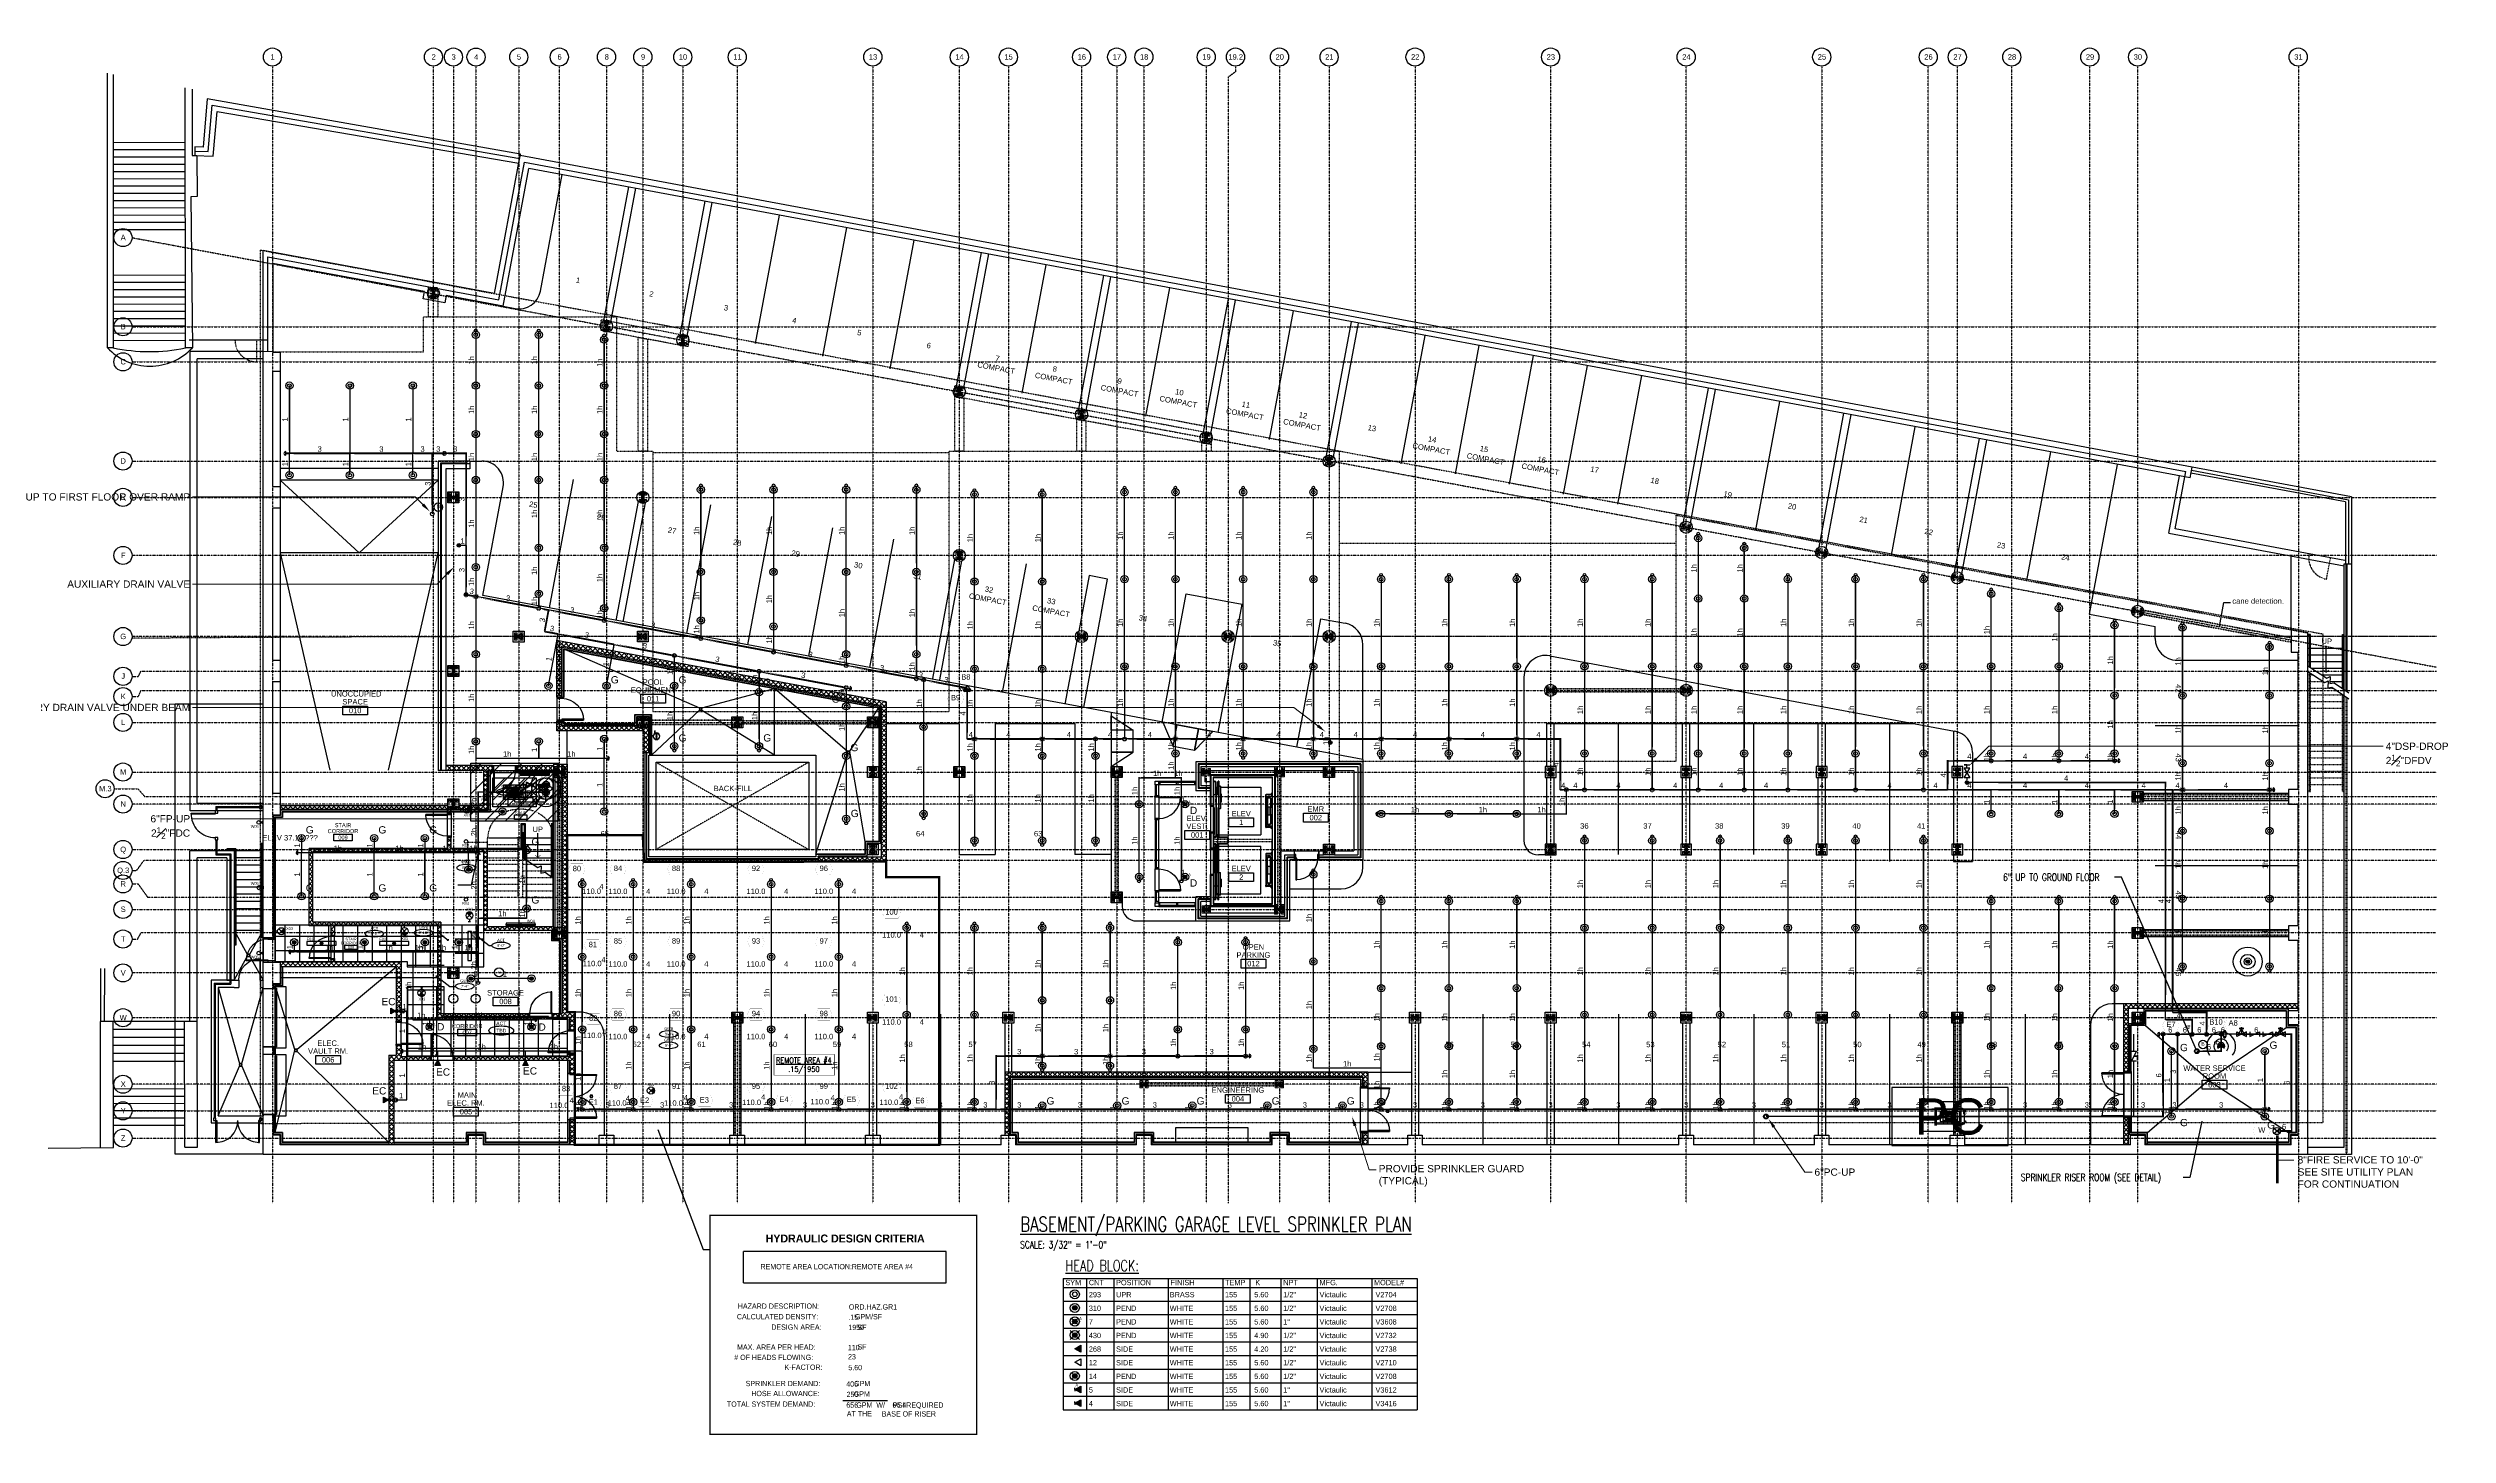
# Model space of a CAD drawing. Header units: inches. Extents: x -24247 to 247, y -491 to 2341.
# Drawn here: x -3719 to 247, y -491 to 1802 of the extents above; entities that cross this region are included whole.
import ezdxf
from ezdxf import colors
from ezdxf.entities.mleader import LeaderData, LeaderLine
from ezdxf.enums import TextEntityAlignment as Align
from ezdxf.math import Vec2, Vec3
from ezdxf.xclip import XClip

# ---------------------------------------------------------------- set-up
doc = ezdxf.new("R2010")
doc.units = ezdxf.units.IN
doc.header["$LTSCALE"] = 0.3
doc.header["$MEASUREMENT"] = 0
doc.header["$XCLIPFRAME"] = 2
for name, pattern in [('130451-00_RCP-FLR-00$0$HIDDEN2', [0.1875, 0.125, -0.0625]), ('130451-00_RCP-FLR-00$0$PHANTOM2', [1.25, 0.625, -0.125, 0.125, -0.125, 0.125, -0.125]), ('CENTER2', [1.125, 0.75, -0.125, 0.125, -0.125]), ('DASHDOT2', [0.5, 0.25, -0.125, 0, -0.125]), ('HIDDEN', [0.375, 0.25, -0.125]), ('HIDDEN2', [0.1875, 0.125, -0.0625]), ('PHANTOM2', [1.25, 0.625, -0.125, 0.125, -0.125, 0.125, -0.125])]:
    doc.linetypes.add(name, pattern=pattern)
for name, color, linetype in [('000-sketch HVAC', 31, 'Continuous'), ('130451-00_RCP-FLR-00$0$_0_Objects', 8, 'Continuous'), ('130451-00_RCP-FLR-00$0$A-Anno-Dim', 8, 'Continuous'), ('130451-00_RCP-FLR-00$0$A-Clng-Fixture', 8, 'Continuous'), ('130451-00_RCP-FLR-00$0$A-Clng-Grid', 8, 'Continuous'), ('130451-00_RCP-FLR-00$0$A-Clng-Tag', 8, 'Continuous'), ('130451-00_RCP-FLR-00$0$A-Grid-Iden(SmallScale)', 8, 'Continuous'), ('130451-00_RCP-FLR-00$0$A-Tag-Rm(48)', 8, 'Continuous'), ('130451-00_X-FLR-00$0$A-Flor-Case', 8, 'Continuous'), ('A-Anno-Dim', 6, 'Continuous'), ('A-Door', 7, 'Continuous'), ('A-Door-Head', 8, 'Continuous'), ('A-Flor-Evtr', 7, 'Continuous'), ('A-Flor-Hral', 7, 'Continuous'), ('A-Flor-Pfix', 7, 'Continuous'), ('A-Flor-Strs', 8, 'Continuous'), ('A-Glaz', 7, 'Continuous'), ('A-Glaz-Sill', 8, 'Continuous'), ('A-Grid(SmallScale)', 11, 'CENTER2'), ('A-HVAC', 6, 'HIDDEN2'), ('A-New-Flor-Pfix', 4, 'Continuous'), ('A-Roof-Above', 7, 'HIDDEN2'), ('A-Roof-Below', 1, 'Continuous'), ('A-Site-Element', 2, 'Continuous'), ('A-Site-low walls', 1, 'Continuous'), ('A-Site-Parking', 251, 'Continuous'), ('A-Site-Pave', 8, 'Continuous'), ('A-Site-Setback', 5, 'HIDDEN'), ('A-Tag-Rm(Scale)', 7, 'Continuous'), ('A-Wall-Full', 7, 'Continuous'), ('A-Wall-Hatch', 15, 'Continuous'), ('A-Wall-Hatch Interior', 15, 'Continuous'), ('details', 7, 'Continuous'), ('F-DRNP-N', 6, 'Continuous'), ('F-DRNP-N @ 1 (1)', 6, 'Continuous'), ('F-DRNP-N @ 1 (2)', 6, 'Continuous'), ('F-DRNP-N @ 12', 6, 'Continuous'), ('F-DRNP-N @ 128', 6, 'Continuous'), ('F-DRNP-N @ 16', 6, 'Continuous'), ('F-DRNP-N @ 192', 6, 'Continuous'), ('F-DRNP-N @ 2', 6, 'Continuous'), ('F-DRNP-N @ 24', 6, 'Continuous'), ('F-DRNP-N @ 384', 6, 'Continuous'), ('F-DRNP-N @ 4', 6, 'Continuous'), ('F-DRNP-N @ 48', 6, 'Continuous'), ('F-DRNP-N @ 64', 6, 'Continuous'), ('F-DRNP-N @ 768', 6, 'Continuous'), ('F-DRNP-N @ 8', 6, 'Continuous'), ('F-DRNP-N @ 96', 6, 'Continuous'), ('F-FP-N', 2, 'Continuous'), ('F-FP-N @ 1 (1)', 2, 'Continuous'), ('F-FP-N @ 1 (2)', 2, 'Continuous'), ('F-FP-N @ 12', 2, 'Continuous'), ('F-FP-N @ 128', 2, 'Continuous'), ('F-FP-N @ 16', 2, 'Continuous'), ('F-FP-N @ 192', 2, 'Continuous'), ('F-FP-N @ 2', 2, 'Continuous'), ('F-FP-N @ 24', 2, 'Continuous'), ('F-FP-N @ 384', 2, 'Continuous'), ('F-FP-N @ 4', 2, 'Continuous'), ('F-FP-N @ 48', 2, 'Continuous'), ('F-FP-N @ 64', 2, 'Continuous'), ('F-FP-N @ 768', 2, 'Continuous'), ('F-FP-N @ 8', 2, 'Continuous'), ('F-FP-N @ 96', 2, 'Continuous'), ('F-PC-N', 1, 'Continuous'), ('F-PC-N @ 1', 1, 'Continuous'), ('F-PC-N @ 128', 1, 'Continuous'), ('F-PC-N @ 192', 1, 'Continuous'), ('F-PC-N @ 384', 1, 'Continuous'), ('F-PC-N @ 48', 1, 'Continuous'), ('F-PC-N @ 64', 1, 'Continuous'), ('F-PC-N @ 768', 1, 'Continuous'), ('F-PC-N @ 96', 1, 'Continuous'), ('headdn', 7, 'Continuous'), ('HEADS', 7, 'Continuous'), ('HEADUP', 7, 'Continuous'), ('HYDNODE', 7, 'Continuous'), ('HYDR', 7, 'Continuous'), ('HYDR2', 1, 'Continuous'), ('PIPEBL', 4, 'Continuous'), ('pipefitt', 7, 'Continuous'), ('pipemn', 6, 'Continuous'), ('PIPESPC', 7, 'Continuous'), ('remote areas', 7, 'Continuous'), ('S-Foundation', 7, 'Continuous'), ('S-Grid-Iden', 7, 'Continuous'), ('S-Site-Curb', 4, 'Continuous'), ('S-Structural Concrete', 4, 'Continuous'), ('S-Structural Fill', 11, 'Continuous'), ('S-Wall-CMU', 7, 'Continuous'), ('S-Wall-Hatch', 8, 'Continuous'), ('spk-cap', 7, 'Continuous'), ('spk-pipecoup', 7, 'Continuous'), ('spk-pipedrop', 7, 'Continuous'), ('spk-piperise', 7, 'Continuous'), ('spk-ref', 7, 'Continuous'), ('TIDYPIPE', 7, 'Continuous')]:
    doc.layers.add(name, color=color, linetype=linetype)
for name, color, linetype, lineweight in [('130451-00_RCP-FLR-00$0$A-Anno-Text', 8, 'Continuous', 25), ('A-Anno-Text', 7, 'Continuous', 25), ('A-Detl-Hatch', 1, 'Continuous', 18), ('A-Detl-Wide', 2, 'Continuous', 35), ('G-ANNO-TEXT', 7, 'Continuous', 0), ('S-Detl-Hatch', 1, 'Continuous', 18), ('S-Detl-Wide', 3, 'Continuous', 35)]:
    doc.layers.add(name, color=color, linetype=linetype, lineweight=lineweight)
doc.layers.add('Zoning Envelope', color=7, linetype='DASHDOT2', true_color=0xaa0061)
doc.styles.add('130451-00_RCP-FLR-00$0$G1DIM', font='arial.ttf')
doc.styles.add('130451-00_RCP-FLR-00$0$Standard', font='arial.ttf')
doc.styles.add('Arch-Dim', font='arial.ttf')
doc.styles.add('Arial', font='arial.ttf')
doc.styles.add('BOLD', font='BOLD', dxfattribs={"width": 1.2})
doc.styles.add('G1DIM', font='arial.ttf')
doc.styles.add('LVR', font='lvr.shx', dxfattribs={"width": 0.8, "height": 10})
doc.styles.add('PDA1', font='ROMAND', dxfattribs={"width": 0.755})
doc.styles.add('PIPE', font='PIPE.SHX')
doc.linetypes.add('FENCELINE1', pattern='A,0.25,-0.1,[133,ltypeshp.shx,S=0.1,R=0,X=-0.1,Y=0],-0.1,1', length=1.45)
doc.linetypes.add('FENCELINE2', pattern='A,0.25,-0.1,[132,ltypeshp.shx,S=0.1,R=0,X=-0.1,Y=0],-0.1,1', length=1.45)
doc.dimstyles.new('130451-00_RCP-FLR-00$0$Aec-Arch-I-96', dxfattribs={"dimscale": 96, "dimtxt": 0.09375, "dimasz": 0.0625, "dimexe": 0.0625, "dimexo": 0.0625, "dimgap": 0.03125, "dimtad": 1, "dimdec": 3, "dimzin": 3, "dimdsep": 46, "dimlunit": 4, "dimtxsty": '130451-00_RCP-FLR-00$0$G1DIM', "dimblk": '130451-00_RCP-FLR-00$0$_ArchTick', "dimcen": 0.09375, "dimclrd": 256, "dimclre": 256, "dimclrt": 256, "dimazin": 2, "dimtfac": 0.75, "dimtdec": 3, "dimtix": 1, "dimtmove": 2, "dimatfit": 2, "dimldrblk": '130451-00_RCP-FLR-00$0$_Open90', "dimfxl": 0.0625, "dimtolj": 1, "dimtzin": 0, "dimarcsym": 0})
doc.dimstyles.new('Aec-Arch-I-96$7', dxfattribs={"dimscale": 96, "dimtxt": 0.085938, "dimasz": 0.085938, "dimexe": 0.0625, "dimexo": 0.0625, "dimgap": 0.03125, "dimtad": 0, "dimdec": 4, "dimzin": 3, "dimdsep": 46, "dimlunit": 4, "dimtxsty": 'Arch-Dim', "dimblk": 'ARCHTICK', "dimcen": 0.09375, "dimdle": 0.085938, "dimclrd": 256, "dimclre": 256, "dimclrt": 256, "dimazin": 2, "dimtfac": 0.75, "dimtdec": 4, "dimtix": 1, "dimtmove": 2, "dimatfit": 2, "dimldrblk": 'OPEN90', "dimfxl": 0.0625, "dimtolj": 1, "dimtzin": 0, "dimlwd": -1, "dimlwe": -1, "dimarcsym": 0})
doc.dimstyles.new('Loop128', dxfattribs={"dimscale": 0, "dimtxt": 0.09375, "dimasz": 0.03125, "dimexe": 0.0625, "dimexo": 0.0625, "dimgap": 0.09375, "dimtad": 1, "dimdec": 4, "dimzin": 3, "dimdsep": 46, "dimlunit": 4, "dimtxsty": 'Arial', "dimblk": 'OBLIQUE', "dimcen": 0.09375, "dimdle": 0.0625, "dimclrd": 256, "dimclre": 256, "dimclrt": 256, "dimadec": 4, "dimazin": 0, "dimtfac": 0.8, "dimtdec": 4, "dimtix": 1, "dimtofl": 0, "dimtmove": 1, "dimatfit": 0, "dimldrblk": 'LeaderNoteBlock', "dimfxl": 1, "dimfrac": 1, "dimtolj": 1, "dimtzin": 0, "dimlwd": -1, "dimlwe": -1, "dimarcsym": 0})
doc.dimstyles.get("Standard").update_dxf_attribs({"dimtxt": 9, "dimasz": 6, "dimexe": 0.18, "dimexo": 0.0625, "dimgap": 0.09, "dimtad": 0, "dimdec": 1, "dimzin": 1, "dimdsep": 46, "dimlunit": 4, "dimtxsty": 'PDA1', "dimcen": 0.09, "dimadec": 0, "dimazin": 0, "dimtfac": 1, "dimtdec": 1, "dimtofl": 0, "dimtmove": 0, "dimatfit": 3, "dimfxl": 1, "dimfrac": 2, "dimtolj": 1, "dimtzin": 0, "dimarcsym": 0})
pattern_1 = [(45, (-3700, -844.257), (-3.977476, 3.977476), []), (135, (-3700, -844.257), (-3.977476, -3.977476), [])]
pattern_2 = [(45, (315.5006, 9197.75), (-3.9774756, 3.9774756), []), (135, (315.5006, 9197.75), (-3.9774756, -3.9774756), [])]

# ---------------------------------------------------------------- blocks, each defined once
blk = doc.blocks.new('Rm Tag')
blk.add_lwpolyline([(-0.212, 0.076), (0.212, 0.076), (0.212, -0.076), (-0.212, -0.076)], close=True)
for p in [(0, 0.286), (0, 0.149), (0, 0)]:
    blk.add_attdef('XXX', text='', height=0.0938).set_placement(p, align=Align.MIDDLE_CENTER)
blk = doc.blocks.new('Column Bubble')
blk.add_circle((-0.004, -0.002), 0.156)
blk.add_attdef('XX', text='', height=0.0938).set_placement((0, 0), align=Align.MIDDLE_CENTER)
blk = doc.blocks.new('*U23')
at = {"layer": 'A-Detl-Hatch'}
h = blk.add_hatch(dxfattribs=at)
h.set_pattern_fill('ANSI32', color=256, scale=6, style=0)
h.set_pattern_definition([(45, (0, -7.155), (-1.591, 1.591), []), (45, (1.0607, -7.155), (-1.591, 1.591), [])])
edge = h.paths.add_edge_path()
edge.add_line((5.065, -14.31), (5.065, -13.455))
edge.add_line((5.065, -13.455), (0.855, -13.455))
edge.add_arc((0.855, -12.855), 0.6, 180, 270, ccw=False)
edge.add_line((0.255, -12.855), (0.255, -1.455))
edge.add_arc((0.855, -1.455), 0.6, 90, 180, ccw=False)
edge.add_line((0.855, -0.855), (5.065, -0.855))
edge.add_line((5.065, -0.855), (5.065, 0))
edge.add_line((5.065, 0), (-5.065, 0))
edge.add_line((-5.065, 0), (-5.065, -0.855))
edge.add_line((-5.065, -0.855), (-0.855, -0.855))
edge.add_arc((-0.855, -1.455), 0.6, 0, 90, ccw=False)
edge.add_line((-0.255, -1.455), (-0.255, -12.855))
edge.add_arc((-0.855, -12.855), 0.6, -90, 0, ccw=False)
edge.add_line((-0.855, -13.455), (-5.065, -13.455))
edge.add_line((-5.065, -13.455), (-5.065, -14.31))
edge.add_line((-5.065, -14.31), (5.065, -14.31))
at = {"color": 0, "linetype": 'ByBlock'}
blk.add_lwpolyline([(5.065, -14.31), (5.065, -13.455), (0.855, -13.455, -0.41421356), (0.255, -12.855), (0.255, -1.455, -0.41421356), (0.855, -0.855), (5.065, -0.855), (5.065, 0), (-5.065, 0), (-5.065, -0.855), (-0.855, -0.855, -0.41421356), (-0.255, -1.455), (-0.255, -12.855, -0.41421356), (-0.855, -13.455), (-5.065, -13.455), (-5.065, -14.31)], format="xyb", close=True, dxfattribs=at)
blk = doc.blocks.new('W14x82')
at = {"layer": 'S-Detl-Hatch'}
blk.add_lwpolyline([(14043.2, -7310.3), (14043.2, -7305.4), (14038.4, -7305.4), (14038.4, -7296.8), (14043.2, -7296.8), (14043.2, -7292), (14029, -7292), (14029, -7296.8), (14033.8, -7296.8), (14033.8, -7305.4), (14029, -7305.4), (14029, -7310.3)], close=True, dxfattribs=at)
at = {"layer": 'A-Detl-Wide'}
blk.add_blockref('*U23', (14036.1, -7294), dxfattribs=at)
blk = doc.blocks.new('*U20')
at = {"layer": 'A-Detl-Hatch'}
h = blk.add_hatch(dxfattribs=at)
h.set_pattern_fill('ANSI32', color=256, scale=6, style=0)
h.set_pattern_definition([(45, (0, -6.06), (-1.591, 1.591), []), (45, (1.0607, -6.06), (-1.591, 1.591), [])])
edge = h.paths.add_edge_path()
edge.add_line((6, -12.12), (6, -11.515))
edge.add_line((6, -11.515), (0.795, -11.515))
edge.add_arc((0.795, -10.915), 0.6, 180, 270, ccw=False)
edge.add_line((0.195, -10.915), (0.195, -1.205))
edge.add_arc((0.795, -1.205), 0.6, 90, 180, ccw=False)
edge.add_line((0.795, -0.605), (6, -0.605))
edge.add_line((6, -0.605), (6, 0))
edge.add_line((6, 0), (-6, 0))
edge.add_line((-6, 0), (-6, -0.605))
edge.add_line((-6, -0.605), (-0.795, -0.605))
edge.add_arc((-0.795, -1.205), 0.6, 0, 90, ccw=False)
edge.add_line((-0.195, -1.205), (-0.195, -10.915))
edge.add_arc((-0.795, -10.915), 0.6, 270, 360, ccw=False)
edge.add_line((-0.795, -11.515), (-6, -11.515))
edge.add_line((-6, -11.515), (-6, -12.12))
edge.add_line((-6, -12.12), (6, -12.12))
at = {"color": 0, "linetype": 'ByBlock'}
blk.add_lwpolyline([(6, -12.12), (6, -11.515), (0.795, -11.515, -0.41421356), (0.195, -10.915), (0.195, -1.205, -0.41421356), (0.795, -0.605), (6, -0.605), (6, 0), (-6, 0), (-6, -0.605), (-0.795, -0.605, -0.41421356), (-0.195, -1.205), (-0.195, -10.915, -0.41421356), (-0.795, -11.515), (-6, -11.515), (-6, -12.12)], format="xyb", close=True, dxfattribs=at)
blk = doc.blocks.new('W12X65')
at = {"layer": 'S-Detl-Hatch'}
blk.add_lwpolyline([(13860.6, -7310.3), (13860.6, -7305.7), (13854.8, -7305.7), (13854.8, -7298.8), (13860.6, -7298.8), (13860.6, -7294.2), (13844.6, -7294.2), (13844.6, -7298.8), (13850.4, -7298.8), (13850.4, -7305.7), (13844.6, -7305.7), (13844.6, -7310.3)], close=True, dxfattribs=at)
at = {"layer": 'A-Detl-Wide'}
blk.add_blockref('*U20', (13852.6, -7296.2), dxfattribs=at)
blk = doc.blocks.new('*U19')
at = {"layer": 'A-Detl-Hatch'}
h = blk.add_hatch(dxfattribs=at)
h.set_pattern_fill('ANSI32', color=256, scale=6, style=0)
h.set_pattern_definition([(45, (0, -4.865), (-1.591, 1.591), []), (45, (1.0607, -4.865), (-1.591, 1.591), [])])
edge = h.paths.add_edge_path()
edge.add_line((3.98, -9.73), (3.98, -9.295))
edge.add_line((3.98, -9.295), (0.645, -9.295))
edge.add_arc((0.645, -8.795), 0.5, 180, 270, ccw=False)
edge.add_line((0.145, -8.795), (0.145, -0.935))
edge.add_arc((0.645, -0.935), 0.5, 90, 180, ccw=False)
edge.add_line((0.645, -0.435), (3.98, -0.435))
edge.add_line((3.98, -0.435), (3.98, 0))
edge.add_line((3.98, 0), (-3.98, 0))
edge.add_line((-3.98, 0), (-3.98, -0.435))
edge.add_line((-3.98, -0.435), (-0.645, -0.435))
edge.add_arc((-0.645, -0.935), 0.5, 0, 90, ccw=False)
edge.add_line((-0.145, -0.935), (-0.145, -8.795))
edge.add_arc((-0.645, -8.795), 0.5, -90, 0, ccw=False)
edge.add_line((-0.645, -9.295), (-3.98, -9.295))
edge.add_line((-3.98, -9.295), (-3.98, -9.73))
edge.add_line((-3.98, -9.73), (3.98, -9.73))
at = {"color": 0, "linetype": 'ByBlock'}
blk.add_lwpolyline([(3.98, -9.73), (3.98, -9.295), (0.645, -9.295, -0.41421356), (0.145, -8.795), (0.145, -0.935, -0.41421356), (0.645, -0.435), (3.98, -0.435), (3.98, 0), (-3.98, 0), (-3.98, -0.435), (-0.645, -0.435, -0.41421356), (-0.145, -0.935), (-0.145, -8.795, -0.41421356), (-0.645, -9.295), (-3.98, -9.295), (-3.98, -9.73)], format="xyb", close=True, dxfattribs=at)
blk = doc.blocks.new('W10X33')
at = {"layer": 'S-Detl-Hatch'}
blk.add_lwpolyline([(13773.8, -7310.3), (13773.8, -7305.8), (13769.9, -7305.8), (13769.9, -7301), (13773.8, -7301), (13773.8, -7296.5), (13761.8, -7296.5), (13761.8, -7301), (13765.7, -7301), (13765.7, -7305.8), (13761.8, -7305.8), (13761.8, -7310.3)], close=True, dxfattribs=at)
at = {"layer": 'A-Detl-Wide'}
blk.add_blockref('*U19', (13767.8, -7298.5), dxfattribs=at)
blk = doc.blocks.new('*U29')
at = {"layer": 'A-Detl-Hatch'}
h = blk.add_hatch(dxfattribs=at)
h.set_pattern_fill('ANSI32', color=256, scale=6, style=0)
h.set_pattern_definition([(45, (0, -4.96), (-1.591, 1.591), []), (45, (1.0607, -4.96), (-1.591, 1.591), [])])
edge = h.paths.add_edge_path()
edge.add_line((3.9925, -9.92), (3.9925, -9.39))
edge.add_line((3.9925, -9.39), (0.6575, -9.39))
edge.add_arc((0.6575, -8.89), 0.5, 180, 270, ccw=False)
edge.add_line((0.1575, -8.89), (0.1575, -1.03))
edge.add_arc((0.6575, -1.03), 0.5, 90, 180, ccw=False)
edge.add_line((0.6575, -0.53), (3.9925, -0.53))
edge.add_line((3.9925, -0.53), (3.9925, 0))
edge.add_line((3.9925, 0), (-3.9925, 0))
edge.add_line((-3.9925, 0), (-3.9925, -0.53))
edge.add_line((-3.9925, -0.53), (-0.6575, -0.53))
edge.add_arc((-0.6575, -1.03), 0.5, 0, 90, ccw=False)
edge.add_line((-0.1575, -1.03), (-0.1575, -8.89))
edge.add_arc((-0.6575, -8.89), 0.5, -90, 0, ccw=False)
edge.add_line((-0.6575, -9.39), (-3.9925, -9.39))
edge.add_line((-3.9925, -9.39), (-3.9925, -9.92))
edge.add_line((-3.9925, -9.92), (3.9925, -9.92))
at = {"color": 0, "linetype": 'ByBlock'}
blk.add_lwpolyline([(3.9925, -9.92), (3.9925, -9.39), (0.6575, -9.39, -0.414213562), (0.1575, -8.89), (0.1575, -1.03, -0.414213562), (0.6575, -0.53), (3.9925, -0.53), (3.9925, 0), (-3.9925, 0), (-3.9925, -0.53), (-0.6575, -0.53, -0.414213562), (-0.1575, -1.03), (-0.1575, -8.89, -0.414213562), (-0.6575, -9.39), (-3.9925, -9.39), (-3.9925, -9.92)], format="xyb", close=True, dxfattribs=at)
blk = doc.blocks.new('w10x39')
at = {"layer": 'S-Detl-Hatch'}
blk.add_lwpolyline([(13843.6, -7311.4), (13843.6, -7306.8), (13839.7, -7306.8), (13839.7, -7302), (13843.6, -7302), (13843.6, -7297.4), (13831.6, -7297.4), (13831.6, -7302), (13835.4, -7302), (13835.4, -7306.8), (13831.6, -7306.8), (13831.6, -7311.4)], close=True, dxfattribs=at)
at = {"layer": 'A-Detl-Wide'}
blk.add_blockref('*U29', (13837.6, -7299.4), dxfattribs=at)
blk = doc.blocks.new('*U30')
at = {"layer": 'A-Detl-Hatch'}
h = blk.add_hatch(dxfattribs=at)
h.set_pattern_fill('ANSI32', color=256, scale=6, style=0)
h.set_pattern_definition([(45, (0, -5.05), (-1.591, 1.591), []), (45, (1.0607, -5.05), (-1.591, 1.591), [])])
edge = h.paths.add_edge_path()
edge.add_line((4.01, -10.1), (4.01, -9.48))
edge.add_line((4.01, -9.48), (0.675, -9.48))
edge.add_arc((0.675, -8.98), 0.5, 180, 270, ccw=False)
edge.add_line((0.175, -8.98), (0.175, -1.12))
edge.add_arc((0.675, -1.12), 0.5, 90, 180, ccw=False)
edge.add_line((0.675, -0.62), (4.01, -0.62))
edge.add_line((4.01, -0.62), (4.01, 0))
edge.add_line((4.01, 0), (-4.01, 0))
edge.add_line((-4.01, 0), (-4.01, -0.62))
edge.add_line((-4.01, -0.62), (-0.675, -0.62))
edge.add_arc((-0.675, -1.12), 0.5, 0, 90, ccw=False)
edge.add_line((-0.175, -1.12), (-0.175, -8.98))
edge.add_arc((-0.675, -8.98), 0.5, -90, 0, ccw=False)
edge.add_line((-0.675, -9.48), (-4.01, -9.48))
edge.add_line((-4.01, -9.48), (-4.01, -10.1))
edge.add_line((-4.01, -10.1), (4.01, -10.1))
at = {"color": 0, "linetype": 'ByBlock'}
blk.add_lwpolyline([(4.01, -10.1), (4.01, -9.48), (0.675, -9.48, -0.41421356), (0.175, -8.98), (0.175, -1.12, -0.41421356), (0.675, -0.62), (4.01, -0.62), (4.01, 0), (-4.01, 0), (-4.01, -0.62), (-0.675, -0.62, -0.41421356), (-0.175, -1.12), (-0.175, -8.98, -0.41421356), (-0.675, -9.48), (-4.01, -9.48), (-4.01, -10.1)], format="xyb", close=True, dxfattribs=at)
blk = doc.blocks.new('W10X45')
at = {"layer": 'S-Detl-Hatch'}
blk.add_lwpolyline([(13921.9, -7311.4), (13921.9, -7306.7), (13918.1, -7306.7), (13918.1, -7301.9), (13921.9, -7301.9), (13921.9, -7297.3), (13909.9, -7297.3), (13909.9, -7301.9), (13913.7, -7301.9), (13913.7, -7306.7), (13909.9, -7306.7), (13909.9, -7311.4)], close=True, dxfattribs=at)
at = {"layer": 'A-Detl-Wide'}
blk.add_blockref('*U30', (13915.9, -7299.3), dxfattribs=at)
blk = doc.blocks.new('*U33')
at = {"layer": 'A-Detl-Hatch'}
h = blk.add_hatch(dxfattribs=at)
h.set_pattern_fill('ANSI32', color=256, scale=6, style=0)
h.set_pattern_definition([(45, (0, -6.03), (-1.591, 1.591), []), (45, (1.0607, -6.03), (-1.591, 1.591), [])])
edge = h.paths.add_edge_path()
edge.add_line((4.0225, -12.06), (4.0225, -11.485))
edge.add_line((4.0225, -11.485), (0.7675, -11.485))
edge.add_arc((0.7675, -10.885), 0.6, 180, 270, ccw=False)
edge.add_line((0.1675, -10.885), (0.1675, -1.175))
edge.add_arc((0.7675, -1.175), 0.6, 90, 180, ccw=False)
edge.add_line((0.7675, -0.575), (4.0225, -0.575))
edge.add_line((4.0225, -0.575), (4.0225, 0))
edge.add_line((4.0225, 0), (-4.0225, 0))
edge.add_line((-4.0225, 0), (-4.0225, -0.575))
edge.add_line((-4.0225, -0.575), (-0.7675, -0.575))
edge.add_arc((-0.7675, -1.175), 0.6, 0, 90, ccw=False)
edge.add_line((-0.1675, -1.175), (-0.1675, -10.885))
edge.add_arc((-0.7675, -10.885), 0.6, 270, 360, ccw=False)
edge.add_line((-0.7675, -11.485), (-4.0225, -11.485))
edge.add_line((-4.0225, -11.485), (-4.0225, -12.06))
edge.add_line((-4.0225, -12.06), (4.0225, -12.06))
at = {"color": 0, "linetype": 'ByBlock'}
blk.add_lwpolyline([(4.0225, -12.06), (4.0225, -11.485), (0.7675, -11.485, -0.414213562), (0.1675, -10.885), (0.1675, -1.175, -0.414213562), (0.7675, -0.575), (4.0225, -0.575), (4.0225, 0), (-4.0225, 0), (-4.0225, -0.575), (-0.7675, -0.575, -0.414213562), (-0.1675, -1.175), (-0.1675, -10.885, -0.414213562), (-0.7675, -11.485), (-4.0225, -11.485), (-4.0225, -12.06)], format="xyb", close=True, dxfattribs=at)
blk = doc.blocks.new('W12X45')
at = {"layer": 'S-Detl-Hatch'}
blk.add_lwpolyline([(14163.5, -7310), (14163.5, -7305.4), (14159.6, -7305.4), (14159.6, -7298.5), (14163.5, -7298.5), (14163.5, -7293.9), (14151.5, -7293.9), (14151.5, -7298.5), (14155.3, -7298.5), (14155.3, -7305.4), (14151.5, -7305.4), (14151.5, -7310)], close=True, dxfattribs=at)
at = {"layer": 'A-Detl-Wide'}
blk.add_blockref('*U33', (14157.5, -7295.9), dxfattribs=at)
blk = doc.blocks.new('*U26')
at = {"layer": 'A-Detl-Hatch'}
h = blk.add_hatch(dxfattribs=at)
h.set_pattern_fill('ANSI32', color=256, scale=6, style=0)
h.set_pattern_definition([(45, (0, -5.97), (-1.591, 1.591), []), (45, (1.0607, -5.97), (-1.591, 1.591), [])])
edge = h.paths.add_edge_path()
edge.add_line((4.0025, -11.94), (4.0025, -11.425))
edge.add_line((4.0025, -11.425), (0.7475, -11.425))
edge.add_arc((0.7475, -10.825), 0.6, 180, 270, ccw=False)
edge.add_line((0.1475, -10.825), (0.1475, -1.115))
edge.add_arc((0.7475, -1.115), 0.6, 90, 180, ccw=False)
edge.add_line((0.7475, -0.515), (4.0025, -0.515))
edge.add_line((4.0025, -0.515), (4.0025, 0))
edge.add_line((4.0025, 0), (-4.0025, 0))
edge.add_line((-4.0025, 0), (-4.0025, -0.515))
edge.add_line((-4.0025, -0.515), (-0.7475, -0.515))
edge.add_arc((-0.7475, -1.115), 0.6, 0, 90, ccw=False)
edge.add_line((-0.1475, -1.115), (-0.1475, -10.825))
edge.add_arc((-0.7475, -10.825), 0.6, -90, 0, ccw=False)
edge.add_line((-0.7475, -11.425), (-4.0025, -11.425))
edge.add_line((-4.0025, -11.425), (-4.0025, -11.94))
edge.add_line((-4.0025, -11.94), (4.0025, -11.94))
at = {"color": 0, "linetype": 'ByBlock'}
blk.add_lwpolyline([(4.0025, -11.94), (4.0025, -11.425), (0.7475, -11.425, -0.414213562), (0.1475, -10.825), (0.1475, -1.115, -0.414213562), (0.7475, -0.515), (4.0025, -0.515), (4.0025, 0), (-4.0025, 0), (-4.0025, -0.515), (-0.7475, -0.515, -0.414213562), (-0.1475, -1.115), (-0.1475, -10.825, -0.414213562), (-0.7475, -11.425), (-4.0025, -11.425), (-4.0025, -11.94)], format="xyb", close=True, dxfattribs=at)
blk = doc.blocks.new('W12X40')
at = {"layer": 'S-Detl-Hatch'}
blk.add_lwpolyline([(14080.9, -7310.3), (14080.9, -7305.8), (14077, -7305.8), (14077, -7298.9), (14080.9, -7298.9), (14080.9, -7294.3), (14068.9, -7294.3), (14068.9, -7298.9), (14072.7, -7298.9), (14072.7, -7305.8), (14068.9, -7305.8), (14068.9, -7310.3)], close=True, dxfattribs=at)
at = {"layer": 'A-Detl-Wide'}
blk.add_blockref('*U26', (14074.9, -7296.3), dxfattribs=at)
blk = doc.blocks.new('*U27')
at = {"layer": 'A-Detl-Hatch'}
h = blk.add_hatch(dxfattribs=at)
h.set_pattern_fill('ANSI32', color=256, scale=6, style=0)
h.set_pattern_definition([(45, (0, -4.99), (-1.591, 1.591), []), (45, (1.0607, -4.99), (-1.591, 1.591), [])])
edge = h.paths.add_edge_path()
edge.add_line((5, -9.98), (5, -9.42))
edge.add_line((5, -9.42), (0.67, -9.42))
edge.add_arc((0.67, -8.92), 0.5, 180, 270, ccw=False)
edge.add_line((0.17, -8.92), (0.17, -1.06))
edge.add_arc((0.67, -1.06), 0.5, 90, 180, ccw=False)
edge.add_line((0.67, -0.56), (5, -0.56))
edge.add_line((5, -0.56), (5, 0))
edge.add_line((5, 0), (-5, 0))
edge.add_line((-5, 0), (-5, -0.56))
edge.add_line((-5, -0.56), (-0.67, -0.56))
edge.add_arc((-0.67, -1.06), 0.5, 0, 90, ccw=False)
edge.add_line((-0.17, -1.06), (-0.17, -8.92))
edge.add_arc((-0.67, -8.92), 0.5, -90, 0, ccw=False)
edge.add_line((-0.67, -9.42), (-5, -9.42))
edge.add_line((-5, -9.42), (-5, -9.98))
edge.add_line((-5, -9.98), (5, -9.98))
at = {"color": 0, "linetype": 'ByBlock'}
blk.add_lwpolyline([(5, -9.98), (5, -9.42), (0.67, -9.42, -0.4142136), (0.17, -8.92), (0.17, -1.06, -0.4142136), (0.67, -0.56), (5, -0.56), (5, 0), (-5, 0), (-5, -0.56), (-0.67, -0.56, -0.4142136), (-0.17, -1.06), (-0.17, -8.92, -0.4142136), (-0.67, -9.42), (-5, -9.42), (-5, -9.98)], format="xyb", close=True, dxfattribs=at)
blk = doc.blocks.new('W10x49')
at = {"layer": 'S-Detl-Hatch'}
blk.add_lwpolyline([(14011.6, -7310.3), (14011.6, -7305.7), (14006.8, -7305.7), (14006.8, -7300.9), (14011.6, -7300.9), (14011.6, -7296.3), (13997.6, -7296.3), (13997.6, -7300.9), (14002.4, -7300.9), (14002.4, -7305.7), (13997.6, -7305.7), (13997.6, -7310.3)], close=True, dxfattribs=at)
at = {"layer": 'A-Detl-Wide'}
blk.add_blockref('*U27', (14004.6, -7298.3), dxfattribs=at)
blk = doc.blocks.new('*U25')
at = {"layer": 'A-Detl-Hatch'}
h = blk.add_hatch(dxfattribs=at)
h.set_pattern_fill('ANSI32', color=256, scale=6, style=0)
h.set_pattern_definition([(45, (0, -6.19), (-1.591, 1.591), []), (45, (1.0607, -6.19), (-1.591, 1.591), [])])
edge = h.paths.add_edge_path()
edge.add_line((6.04, -12.38), (6.04, -11.645))
edge.add_line((6.04, -11.645), (0.835, -11.645))
edge.add_arc((0.835, -11.045), 0.6, 180, 270, ccw=False)
edge.add_line((0.235, -11.045), (0.235, -1.335))
edge.add_arc((0.835, -1.335), 0.6, 90, 180, ccw=False)
edge.add_line((0.835, -0.735), (6.04, -0.735))
edge.add_line((6.04, -0.735), (6.04, 0))
edge.add_line((6.04, 0), (-6.04, 0))
edge.add_line((-6.04, 0), (-6.04, -0.735))
edge.add_line((-6.04, -0.735), (-0.835, -0.735))
edge.add_arc((-0.835, -1.335), 0.6, 0, 90, ccw=False)
edge.add_line((-0.235, -1.335), (-0.235, -11.045))
edge.add_arc((-0.835, -11.045), 0.6, 270, 360, ccw=False)
edge.add_line((-0.835, -11.645), (-6.04, -11.645))
edge.add_line((-6.04, -11.645), (-6.04, -12.38))
edge.add_line((-6.04, -12.38), (6.04, -12.38))
at = {"color": 0, "linetype": 'ByBlock'}
blk.add_lwpolyline([(6.04, -12.38), (6.04, -11.645), (0.835, -11.645, -0.41421356), (0.235, -11.045), (0.235, -1.335, -0.41421356), (0.835, -0.735), (6.04, -0.735), (6.04, 0), (-6.04, 0), (-6.04, -0.735), (-0.835, -0.735, -0.41421356), (-0.235, -1.335), (-0.235, -11.045, -0.41421356), (-0.835, -11.645), (-6.04, -11.645), (-6.04, -12.38)], format="xyb", close=True, dxfattribs=at)
blk = doc.blocks.new('areaway fence')
for p, q in [((-75.8, 20.8), (-4, 20.8)), ((-75.8, 20.8), (-75.8, 14)), ((-74.3, 19.2), (-4, 19.2)), ((-74.3, 19.2), (-74.3, 14)), ((-75.8, -34), (-75.8, -58.7)), ((-74.3, -34), (-74.3, -57.2)), ((-75.8, -58.7), (-52.7, -58.7)), ((-74.3, -57.2), (-51.2, -57.2)), ((-52.7, -58.7), (-52.7, -271.1)), ((-51.2, -57.2), (-51.2, -272.6)), ((-78.7, -271.1), (-52.7, -271.1)), ((-78.7, -271.1), (-78.7, -494)), ((-77.2, -272.6), (-51.2, -272.6)), ((-77.2, -272.6), (-77.2, -494))]:
    blk.add_line(p, q)
for points in [[(-77, 10), (-77, 8.5), (-117, 8.5), (-117, 10)], [(-77, 10), (-73, 10), (-73, 14), (-77, 14)], [(-4, 18), (0, 18), (0, 22), (-4, 22)], [(-77, -34), (-73, -34), (-73, -30), (-77, -30)], [(-80, -498), (-76, -498), (-76, -494), (-80, -494)], [(-76, -498), (-74.5, -498), (-74.5, -534), (-76, -534)], [(-4, -498), (-5.5, -498), (-5.5, -534), (-4, -534)], [(-4, -498), (0, -498), (0, -494), (-4, -494)]]:
    blk.add_lwpolyline(points, close=True)
for centre, radius, start, end in [((-77.8, 9.2), 39.3, 178.9053, 271.0947), ((-75.2, -498.7), 35.3, 268.7811, 1.2189), ((-4.7, -498.7), 35.3, 178.7811, 271.2189)]:
    blk.add_arc(centre, radius, start, end)
blk = doc.blocks.new('st clearance 1')
at = {"linetype": 'HIDDEN2'}
blk.add_line((19.5, 48.5), (30.5, 48.5), dxfattribs=at)
for centre, start, end in [((19.5, 0), 90, 178.2277), ((30.5, 0), 1.7723, 90)]:
    blk.add_arc(centre, 48.5, start, end, dxfattribs=at)
blk = doc.blocks.new('stand-pipe')
for p, q in [((9.8, -24.3), (14.2, -24.3)), ((13.8, -16.8), (15.5, -16.8)), ((13.9, -19.3), (15.5, -19.3)), ((15.5, -19.3), (15.5, -16.8))]:
    blk.add_line(p, q)
for points in [[(9.5, -23.7), (14.5, -23.7)], [(10.2, -19.6), (10.1, -19.6), (10.3, -16.6)], [(10.1, -19.1), (12, -19.1)], [(10.1, -20), (10.1, -19.7), (12, -19.7)], [(11.3, -20.1), (10.1, -20), (12, -20)], [(10.2, -19.7), (10.2, -19.6)], [(10.2, -19.6), (12, -19.6)], [(10.3, -16.6), (10.8, -16.5), (12, -16.5)], [(10.3, -16.6), (12, -16.6)], [(10.8, -16.5), (10.8, -15.3)], [(11.3, -21.9), (11.3, -20.1), (12, -20.1)], [(11.3, -20.7), (12, -20.7)], [(11.5, -22.5), (12, -22.5)], [(11.5, -24.3), (11.5, -24.4), (12, -24.4)], [(11.7, -23.6), (12, -23.6)], [(13.7, -16.6), (13.2, -16.5), (12, -16.5)], [(13.7, -16.6), (12, -16.6)], [(13.9, -19.1), (12, -19.1)], [(13.8, -19.6), (12, -19.6)], [(13.9, -20), (13.9, -19.7), (12, -19.7)], [(12.7, -20.1), (13.9, -20), (12, -20)], [(12.7, -21.9), (12.7, -20.1), (12, -20.1)], [(12.7, -20.7), (12, -20.7)], [(12.5, -22.5), (12, -22.5)], [(12.3, -23.6), (12, -23.6)], [(12.5, -24.3), (12.5, -24.4), (12, -24.4)], [(13.2, -16.5), (13.2, -15.3)], [(13.8, -19.6), (13.9, -19.6), (13.7, -16.6)], [(13.8, -19.7), (13.8, -19.6)]]:
    blk.add_lwpolyline(points)
for points in [[(11.7, -23.7), (11.7, -23.6), (11.5, -23.6), (11.5, -22.5), (11.3, -22.5, -0.214855), (11, -22.4), (11, -21.9), (12, -21.9)], [(11.6, -24.4, 0.424993), (12, -24.8, 0.928807)], [(12.3, -23.7), (12.3, -23.6), (12.5, -23.6), (12.5, -22.5), (12.7, -22.5, 0.214855), (13, -22.4), (13, -21.9), (12, -21.9)], [(12.4, -24.4, -0.424993), (12, -24.8, -0.928807)]]:
    blk.add_lwpolyline(points, format="xyb")
for centre, radius in [((12, -12), 3.5), ((12, -12), 3), ((24, -12), 2.06)]:
    blk.add_circle(centre, radius)
for centre, start, end in [((10.1, -23.7), 173.8478, 239.132), ((13.9, -23.7), 300.868, 6.1522)]:
    blk.add_arc(centre, 0.649, start, end)
at = {"layer": 'Defpoints'}
blk.add_point((0, 0), dxfattribs=at)
blk = doc.blocks.new('st basement left')
at = {"layer": 'A-Anno-Text'}
blk.add_line((83, 114.5), (83, 154.8), dxfattribs=at)
at = {"layer": 'A-Anno-Text', "const_width": 1}
blk.add_lwpolyline([(87.4, 118.9), (83, 114.5), (78.6, 118.9)], dxfattribs=at)
blk.add_lwpolyline([(83, 148, 1), (83, 147, 1)], format="xyb", close=True, dxfattribs=at)
at = {"layer": 'A-Flor-Hral'}
for p, q in [((62.5, 170.5), (55, 170.5)), ((55, 170.5), (55, 129.7)), ((61, 169), (56.5, 169)), ((56.5, 169), (56.5, 128.2)), ((61, 112.5), (61, 169)), ((62.5, 111.5), (62.5, 170.5)), ((105, 170.5), (105, 83.5)), ((108, 170.5), (105, 170.5)), ((106.5, 169), (106.5, 82.4)), ((108, 169), (106.5, 169)), ((55, 129.7), (1.5, 129.7)), ((56.5, 128.2), (1.5, 128.2)), ((58, 114.5), (58, 155.7)), ((59.5, 155.7), (58, 155.7)), ((58, 155.7), (59.5, 155.7)), ((59.5, 113.5), (59.5, 155.7))]:
    blk.add_line(p, q, dxfattribs=at)
at = {"layer": 'A-Flor-Hral', "linetype": 'HIDDEN2'}
for p, q in [((0, 136.5), (50, 136.5)), ((0, 125.5), (50, 125.5)), ((0, 114.5), (50, 114.5)), ((0, 103.5), (50, 103.5)), ((0, 92.5), (50, 92.5)), ((0, 81.5), (50, 81.5)), ((58, 103.5), (74.8, 103.5)), ((58, 92.5), (88.1, 92.5)), ((58, 81.5), (108, 81.5)), ((0, 70.5), (50, 70.5)), ((0, 59.5), (50, 59.5)), ((58, 70.5), (108, 70.5)), ((58, 59.5), (108, 59.5)), ((58, 48.5), (108, 48.5))]:
    blk.add_line(p, q, dxfattribs=at)
blk.add_lwpolyline([(0, 129.9), (0, 147.5), (50, 147.5), (50, 48.5), (58, 48.5), (58, 114.5)], dxfattribs=at)
at = {"layer": 'A-Flor-Hral'}
blk.add_lwpolyline([(58, 114.5), (83.1, 98), (88.7, 100.8), (87.9, 89.1), (94.9, 90.5), (108, 81.4)], dxfattribs=at)
blk.add_arc((1.5, 129), 0.75, 90, 270, dxfattribs=at)
at = {"layer": 'A-Flor-Strs'}
for p, q in [((0, 147.5), (1.5, 147.5)), ((3, 147.5), (55, 147.5)), ((56.5, 147.5), (48.5, 147.5)), ((59.5, 147.5), (61, 147.5)), ((59.5, 147.5), (61, 147.5)), ((61, 147.5), (59.5, 147.5)), ((59.5, 136.5), (61, 136.5)), ((59.5, 125.5), (61, 125.5)), ((62.5, 147.5), (105, 147.5)), ((62.5, 136.5), (105, 136.5)), ((62.5, 125.5), (105, 125.5)), ((106.5, 147.5), (108, 147.5)), ((106.5, 136.5), (108, 136.5)), ((106.5, 125.5), (108, 125.5)), ((59.5, 114.5), (61, 114.5)), ((62.5, 114.5), (105, 114.5)), ((74.8, 103.5), (105, 103.5)), ((88.1, 92.5), (105, 92.5)), ((106.5, 114.5), (108, 114.5)), ((106.5, 103.5), (108, 103.5)), ((106.5, 92.5), (108, 92.5))]:
    blk.add_line(p, q, dxfattribs=at)
at = {"layer": 'A-HVAC'}
blk.add_lwpolyline([(0, 139.4), (-33, 139.4), (-33, 130.4), (0, 130.4)], close=True, dxfattribs=at)
at = {"layer": 'A-Flor-Pfix', "rotation": 270}
blk.add_blockref('stand-pipe', (108, 246), dxfattribs=at)
at = {"layer": 'A-Flor-Strs', "linetype": 'HIDDEN2', "extrusion": (0, 0, -1), "zscale": -1}
blk.add_blockref('st clearance 1', (-79.6, 146), dxfattribs=at)
at = {"layer": 'A-Anno-Text', "insert": (91.5, 165.9), "char_height": 9, "attachment_point": 3, "style": 'G1DIM'}
blk.add_mtext('UP', dxfattribs=at)
blk = doc.blocks.new('Door 36in')
blk.add_lwpolyline([(0, 36), (1.5, 36), (1.5, 0), (0, 0)], close=True)
blk.add_arc((0, 0), 36, 0, 90)
blk = doc.blocks.new('Davis park ex stairs')
at = {"layer": 'A-Flor-Strs'}
for p, q in [((369.7, -139), (251.7, -139.2)), ((369.7, -152.3), (251.7, -152.5)), ((369.7, -165.5), (251.7, -165.7)), ((369.7, -178.7), (251.7, -178.9)), ((369.8, -191.9), (251.7, -192.1)), ((369.8, -205.1), (251.8, -205.3)), ((369.9, -250.6), (251.8, -250.8)), ((369.9, -262.9), (251.9, -263.1)), ((369.9, -274.9), (251.9, -275.1)), ((369.9, -286.9), (251.9, -287.1)), ((369.9, -298.9), (251.9, -299.1)), ((370, -310.9), (251.9, -311.1))]:
    blk.add_line(p, q, dxfattribs=at)
at = {"layer": 'A-Site-low walls'}
for p, q in [((378.7, 209.1), (378.7, 968.1)), ((499.4, 968.1), (378.7, 968.1)), ((390.7, 221.1), (390.7, 956.1)), ((499.4, 956.1), (390.7, 956.1)), ((499.4, 209.1), (378.7, 209.1)), ((499.4, 221.1), (390.7, 221.1)), ((231.4, -139.2), (231.4, -51.4)), ((237.3, -139.2), (237.9, -51.4)), ((231, -347.5), (230.7, -139.2)), ((251.7, -139.2), (230.7, -139.2)), ((252, -347.2), (251.7, -138.9)), ((370, -346.9), (369.7, -139)), ((390.7, -139), (369.7, -139)), ((391, -346.8), (390.7, -139)), ((144.1, -348.6), (252, -347.2)), ((370, -346.9), (391, -346.8))]:
    blk.add_line(p, q, dxfattribs=at)
blk = doc.blocks.new('A$C08AD697B')
at = {"layer": 'A-Door'}
blk.add_lwpolyline([(12.1, 2), (0, 2), (0, 0), (12.1, 0)], close=True, dxfattribs=at)
blk = doc.blocks.new('MBTA STAIR')
at = {"layer": 'A-Flor-Strs'}
for p, q in [((9.9, 339.5), (128.5, 339.7)), ((9.9, 327.5), (128.5, 327.7)), ((9.9, 315.5), (128.5, 315.7)), ((9.9, 291.4), (128.5, 291.5)), ((10, 303.5), (128.6, 303.7)), ((10, 279.5), (128.6, 279.7)), ((10, 267.5), (128.6, 267.7)), ((10, 255.5), (128.6, 255.7)), ((10.1, 243.5), (128.6, 243.7)), ((10.1, 231.5), (128.7, 231.7)), ((10.1, 219.5), (128.7, 219.7)), ((10.1, 207.5), (128.7, 207.7)), ((10.1, 195.5), (128.7, 195.7)), ((10.3, 120.3), (128.8, 120.5)), ((10.3, 108.3), (128.9, 108.5)), ((10.3, 96.3), (128.9, 96.5)), ((10.3, 84.3), (128.9, 84.5)), ((10.3, 72.3), (128.9, 72.5)), ((10.3, 60.3), (128.9, 60.5)), ((10.4, 48.3), (129, 48.5)), ((10.4, 36.3), (129, 36.5)), ((10.4, 24.3), (129, 24.5)), ((10.4, 12.3), (129, 12.5))]:
    blk.add_line(p, q, dxfattribs=at)
for centre, radius, start, end in [((70.3, 66.3), 96.6, 223.3069, 316.6811), ((69.8, 284), 290.3, 258.0254, 281.7638)]:
    blk.add_arc(centre, radius, start, end, dxfattribs=at)
at = {"layer": 'A-Site-low walls'}
for points in [[(9.8, 451.8), (9.6, 0), (0, 0), (0, 453.7)], [(140.3, 427.4), (140.3, 317.6), (148, 317.6), (148.4, 250.3), (137.9, 249.8), (140.6, 0), (129, -0.2), (128.4, 429.7)]]:
    blk.add_lwpolyline(points, dxfattribs=at)
blk = doc.blocks.new('A$C28466603')
at = {"layer": 'A-New-Flor-Pfix'}
for p, q in [((7.7, 10.5), (7.7, 14.7)), ((7.7, 14.7), (8, 14.7)), ((8, 10.4), (8, 14.7)), ((13.5, 6.2), (13.5, 7.5)), ((13.5, 3.5), (13.5, 4.7)), ((14, 8), (14, 3))]:
    blk.add_line(p, q, dxfattribs=at)
for centre, radius in [((5.5, 5.5), 5.5), ((5.5, 5.5), 5.25), ((5.5, 8.8), 1.35), ((5.5, 2.1), 1.35)]:
    blk.add_circle(centre, radius, dxfattribs=at)
for centre, radius, start, end in [((22.5, 5.5), 17.3, 173.2948, 186.7052), ((-11.5, 5.5), 17.3, 353.2948, 6.7052), ((12.2, 9.5), 3.48, 248.1607, 291.8393), ((12.2, 1.5), 3.48, 68.1607, 111.8393), ((14, 7.5), 0.5, 90, 180), ((14, 3.5), 0.5, 180, 270)]:
    blk.add_arc(centre, radius, start, end, dxfattribs=at)
blk = doc.blocks.new('_ArchTick')
at = {"color": 0, "linetype": 'ByBlock', "const_width": 0.15}
blk.add_lwpolyline([(-0.5, -0.5), (0.5, 0.5)], dxfattribs=at)
blk = doc.blocks.new('_Open90')
at = {"color": 0, "linetype": 'ByBlock', "lineweight": -2}
for p, q in [((0, 0), (-1, 0)), ((-0.5, 0.5), (0, 0)), ((0, 0), (-0.5, -0.5))]:
    blk.add_line(p, q, dxfattribs=at)
blk = doc.blocks.new('130451-00_RCP-FLR-00$0$Rm Tag')
blk.add_lwpolyline([(-0.212, 0.076), (0.212, 0.076), (0.212, -0.076), (-0.212, -0.076)], close=True)
at = {"style": '130451-00_RCP-FLR-00$0$Standard'}
for p in [(0, 0.286), (0, 0.149), (0, 0)]:
    blk.add_attdef('XXX', text='', height=0.0938, dxfattribs=at).set_placement(p, align=Align.MIDDLE_CENTER)
blk = doc.blocks.new('130451-00_RCP-FLR-00$0$48IN LINEAR WALL LIGHT')
for p, q in [((-25, 3), (25, 3)), ((0, 6), (0, 0))]:
    blk.add_line(p, q)
blk.add_lwpolyline([(-24, 1), (24, 1), (24, 5), (-24, 5)], close=True)
at = {"style": '130451-00_RCP-FLR-00$0$Standard'}
blk.add_attdef('WXX', (10.2, 6.6), '', height=4.5, dxfattribs=at)
blk = doc.blocks.new('130451-00_RCP-FLR-00$0$Clng Tag')
blk.add_ellipse((0, 0), major_axis=(-0.32, 0), ratio=0.37386)
at = {"style": '130451-00_RCP-FLR-00$0$Standard'}
for tag, p in [("X'-XX'", (0, 0)), ('XXX', (0, 0.185))]:
    blk.add_attdef(tag, text='', height=0.0938, dxfattribs=at).set_placement(p, align=Align.MIDDLE_CENTER)
blk = doc.blocks.new('130451-00_RCP-FLR-00$0$Column Bubble')
blk.add_circle((-0.004, -0.002), 0.156)
at = {"style": '130451-00_RCP-FLR-00$0$Standard'}
blk.add_attdef('XX', text='', height=0.0938, dxfattribs=at).set_placement((0, 0), align=Align.MIDDLE_CENTER)
blk = doc.blocks.new('130451-00_RCP-FLR-00$0$_ArchTick')
at = {"linetype": 'ByBlock', "const_width": 0.15}
blk.add_lwpolyline([(-0.5, -0.5), (0.5, 0.5)], dxfattribs=at)
blk = doc.blocks.new('130451-00_RCP-FLR-00$0$_Open90')
at = {"linetype": 'ByBlock', "lineweight": -2}
for p, q in [((0, 0), (-1, 0)), ((-0.5, 0.5), (0, 0)), ((0, 0), (-0.5, -0.5))]:
    blk.add_line(p, q, dxfattribs=at)
blk = doc.blocks.new('130451-00_RCP-FLR-00$0$JELLY JAR WALL SCONCE')
for p, q in [((-2.2, 1.5), (2.2, 1.5)), ((-2.2, 1.5), (-2.2, 0)), ((-2.2, 0), (2.2, 0)), ((-0.6, 2), (-0.5, 5.1)), ((0.6, 2), (0.5, 5.1)), ((2.2, 1.5), (2.2, 0))]:
    blk.add_line(p, q)
for centre, radius, start, end in [((0, -3.3), 5.31, 64.9424, 115.0576), ((0, 5.1), 2.06, 286.3551, 253.6449), ((0, 5.1), 0.503, 355.3832, 184.6168)]:
    blk.add_arc(centre, radius, start, end)
at = {"style": '130451-00_RCP-FLR-00$0$Standard'}
blk.add_attdef('WXX', (-7.1, 8.3), '', height=4.5, dxfattribs=at)
blk = doc.blocks.new('130451-00_RCP-FLR-00$0$3IN ROUND DL')
blk.add_circle((0, 0), 2)
at = {"style": '130451-00_RCP-FLR-00$0$Standard'}
blk.add_attdef('RXX', (-6.3125, -8.8125), '', height=4.5, dxfattribs=at)
blk = doc.blocks.new('130451-00_RCP-FLR-00$0$ROUND ADJ ACCENT')
for p, q in [((0, 4), (-1.1, 2.9)), ((0, 0), (0, 4)), ((0, 4), (1.1, 2.9))]:
    blk.add_line(p, q)
for radius in [1.5, 1]:
    blk.add_circle((0, 0), radius)
at = {"style": '130451-00_RCP-FLR-00$0$Standard'}
blk.add_attdef('RXX', (-6.3, -8.8), '', height=4.5, dxfattribs=at)
blk = doc.blocks.new('130451-00_RCP-FLR-00$0$6IN ROUND DL')
blk.add_circle((0, 0), 3)
at = {"style": '130451-00_RCP-FLR-00$0$Standard'}
blk.add_attdef('RXX', (-6.3125, -8.8125), '', height=4.5, dxfattribs=at)
blk = doc.blocks.new('130451-00_RCP-FLR-00$0$2X2 FLUOR')
for points in [[(0, -24), (24, -24), (24, 0), (0, 0)], [(1, -23), (23, -23), (23, -1), (1, -1)]]:
    blk.add_lwpolyline(points, close=True)
at = {"style": '130451-00_RCP-FLR-00$0$Standard'}
blk.add_attdef('FXX', (10.0625, -22.125), '', height=4.5, dxfattribs=at)
blk = doc.blocks.new('130451-00_RCP-FLR-00$0$2IN ROUND DL')
blk.add_circle((0, 0), 1)
at = {"style": '130451-00_RCP-FLR-00$0$Standard'}
blk.add_attdef('RXX', (-6.3125, -8.8125), '', height=4.5, dxfattribs=at)
blk = doc.blocks.new('130451-00_RCP-FLR-00$0$4IN ROUND WW')
for q in [(-1.7, 2), (1.7, 2)]:
    blk.add_line((0, 3), q)
blk.add_circle((0, 0), 2)
at = {"style": '130451-00_RCP-FLR-00$0$Standard'}
blk.add_attdef('RXX', (-6.3, -8.8), '', height=4.5, dxfattribs=at)
blk = doc.blocks.new('130451-00_RCP-FLR-00$0$2X4 FLUOR')
for points in [[(0, -24), (48, -24), (48, 0), (0, 0)], [(1, -23), (47, -23), (47, -1), (1, -1)]]:
    blk.add_lwpolyline(points, close=True)
at = {"style": '130451-00_RCP-FLR-00$0$Standard'}
blk.add_attdef('FXX', (34.25, -22.125), '', height=4.5, dxfattribs=at)
blk = doc.blocks.new('130451-00_RCP-FLR-00$0$48in Linear FLUOR')
for p, q in [((-3, 0), (3, 0)), ((0, 3), (0, -3))]:
    blk.add_line(p, q)
blk.add_lwpolyline([(-24, -3), (24, -3), (24, 3), (-24, 3)], close=True)
blk.add_circle((0, 0), 2)
at = {"style": '130451-00_RCP-FLR-00$0$Standard'}
blk.add_attdef('FXX', (10.2, 4.6), '', height=4.5, dxfattribs=at)
blk = doc.blocks.new('130451-00_RCP-FLR-00$0$surface mtd puck')
for radius in [2, 1.75]:
    blk.add_circle((0, 0), radius)
at = {"style": '130451-00_RCP-FLR-00$0$Standard'}
blk.add_attdef('DXX', (-6.3125, -8.8125), '', height=4.5, dxfattribs=at)
blk = doc.blocks.new('130451-00_RCP-FLR-00$0$CYLINDER WALL LIGHT')
for p, q in [((-2.3, 1), (-2.3, 0)), ((-2.3, 1), (2.2, 1)), ((-2.3, 0), (2.2, 0)), ((-0.5, 1), (-0.5, 4.3)), ((0.5, 1), (0.5, 4.3)), ((2.2, 1), (2.2, 0))]:
    blk.add_line(p, q)
blk.add_circle((0, 7.2), 3)
at = {"style": '130451-00_RCP-FLR-00$0$Standard'}
blk.add_attdef('WXX', (-6.4, 12), '', height=4.5, dxfattribs=at)
blk = doc.blocks.new('*U66')
h = blk.add_hatch()
h.set_pattern_fill('ANSI31', color=256)
h.set_pattern_definition([(45, (18.6875, 1892.125), (-0.088388348, 0.088388348), [])])
h.paths.add_polyline_path([(4.2, 14.2, 0.414214), (-4.2, 14.2), (0, 10)])
for p, q in [((4.2, 5.8), (-4.2, 14.2)), ((4.2, 14.2), (-4.2, 5.8)), ((2, 0), (-2, 0)), ((0, 4), (0, 0))]:
    blk.add_line(p, q)
blk.add_circle((0, 10), 6)
at = {"style": '130451-00_RCP-FLR-00$0$Standard'}
blk.add_attdef('X00', (-5.6, 18), '', height=4.5, dxfattribs=at)
blk = doc.blocks.new('130451-00_RCP-FLR-00$0$exit sign- single faced')
h = blk.add_hatch()
h.set_pattern_fill('ANSI31', color=256)
h.set_pattern_definition([(45, (18.6875, 1882.125), (-0.088388348, 0.088388348), [])])
h.paths.add_polyline_path([(4.2, 4.2, 0.414214), (-4.2, 4.2), (0, 0)])
for p, q in [((4.2, -4.2), (-4.2, 4.2)), ((4.2, 4.2), (-4.2, -4.2))]:
    blk.add_line(p, q)
blk.add_circle((0, 0), 6)
at = {"style": '130451-00_RCP-FLR-00$0$Standard'}
blk.add_attdef('X00', (-5.6, 8), '', height=4.5, dxfattribs=at)
blk = doc.blocks.new('Otis Elev. Gen 2')
at = {"layer": 'A-Flor-Evtr'}
for p, q in [((-71.9, 13), (-75.9, 13)), ((-75.9, 12.3), (-75.9, 13)), ((-75.9, 12.3), (-75.5, 12)), ((-75.5, 12), (-74.8, 12)), ((-74.6, 11.9), (-74.1, 11.5)), ((-73.7, 12.6), (-74.1, 12.2)), ((-74.1, 12.2), (-74.1, 3.6)), ((-74.1, 3.6), (-73.7, 3.2)), ((-74.1, 3), (-74.1, 3.6)), ((-19.6, 3.1), (-74.1, 3.1)), ((-58.6, 3), (-74.1, 3)), ((-73.7, 12.6), (-71.7, 12.6)), ((-73.7, 3.2), (-72, 3.2)), ((-72, 4.5), (-71.7, 4.5)), ((-72, 3.2), (-72, 4.5)), ((-72, 4.2), (-21.6, 4.2)), ((-71.9, 12.6), (-71.9, 13)), ((-71.7, 10.2), (-71.7, 12.6)), ((-71.7, 6.8), (-71.7, 10.2)), ((-71.7, 4.5), (-71.7, 6.8)), ((-71.6, 10.2), (-71.5, 10.2)), ((-71.5, 6.7), (-71.6, 6.7)), ((-71.5, 4.3), (-69.9, 4.3)), ((-71.4, 10.1), (-71.2, 8.8)), ((-71.2, 8.2), (-71.4, 6.8)), ((-71.1, 8.7), (-70.7, 8.7)), ((-70.7, 8.3), (-71.1, 8.3)), ((-70.7, 8.7), (-70.6, 8.8)), ((-70.6, 8.2), (-70.7, 8.3)), ((-70.6, 8.8), (-69.3, 8.8)), ((-69.3, 8.2), (-70.6, 8.2)), ((-70.2, 9.2), (-69.1, 9.2)), ((-70.2, 9.1), (-70.2, 9.2)), ((-70.2, 9.1), (-69.1, 9.1)), ((-69.1, 7.9), (-70.2, 7.9)), ((-70.2, 7.9), (-70.2, 7.8)), ((-69.1, 7.8), (-70.2, 7.8)), ((-70.1, 9.1), (-69.2, 9.1)), ((-70.1, 8.9), (-70.1, 9.1)), ((-69.2, 8.9), (-70.1, 8.9)), ((-70.1, 8.9), (-70.1, 8.8)), ((-69.3, 8.8), (-70.1, 8.8)), ((-70.1, 8.2), (-69.3, 8.2)), ((-70.1, 8.1), (-70.1, 8.2)), ((-70.1, 8.1), (-69.2, 8.1)), ((-70.1, 7.9), (-70.1, 8.1)), ((-69.2, 7.9), (-70.1, 7.9)), ((-69.9, 9.1), (-69.9, 9.1)), ((-69.9, 7.9), (-69.9, 7.9)), ((-69.9, 4.2), (-69.9, 4.3)), ((-69.5, 9.1), (-69.5, 9.1)), ((-69.5, 7.9), (-69.5, 7.9)), ((-69.2, 9), (-69.3, 8.8)), ((-69.3, 8.8), (-69.2, 8.8)), ((-69.2, 8), (-69.3, 8.2)), ((-69.2, 8.2), (-69.3, 8.2)), ((-69.2, 8.8), (-69, 8.9)), ((-69.2, 8.8), (-69.2, 8.2)), ((-69.2, 8.2), (-69.2, 8.8)), ((-69, 8.1), (-69.2, 8.2)), ((-69.1, 8.2), (-69.1, 8.8)), ((-69, 10.5), (-68.8, 10.5)), ((-69, 10.5), (-69, 9.2)), ((-69, 9), (-69, 8)), ((-69, 8.9), (-69, 8.1)), ((-69, 6.5), (-69, 7.8)), ((-69, 6.5), (-68.8, 6.5)), ((-68.8, 11), (-68.8, 6)), ((-68.7, 11), (-68.7, 6)), ((-68.6, 11.4), (-52.1, 11.4)), ((-68.6, 11.4), (-68.6, 11.2)), ((-67.4, 11.2), (-68.6, 11.2)), ((-68.6, 11.2), (-68.6, 11.2)), ((-67.4, 11.1), (-68.6, 11.1)), ((-68.6, 10.8), (-68.6, 11.1)), ((-68.6, 10.8), (-68.5, 10.8)), ((-68.6, 9.9), (-68.6, 10.8)), ((-68.6, 7.7), (-68.6, 9.2)), ((-68.6, 5.9), (-68.6, 7)), ((-68.5, 5.9), (-68.6, 5.9)), ((-68.6, 5.8), (-52.1, 5.8)), ((-68.6, 5.8), (-68.6, 5.6)), ((-68.6, 5.6), (-52.1, 5.6)), ((-68.5, 10.9), (-68.5, 9.9)), ((-68.5, 9.2), (-68.5, 7.7)), ((-68.5, 7), (-68.5, 6)), ((-67.7, 6), (-66.6, 6)), ((-66.6, 5.9), (-67.6, 5.9)), ((-67.4, 11.2), (-52.1, 11.2)), ((-67.4, 11.1), (-64.7, 11.1)), ((-53.4, 11.8), (-66.6, 11.8)), ((-66.6, 11.8), (-66.6, 11.4)), ((-66.6, 5.8), (-66.6, 6)), ((-66.6, 5.2), (-66.6, 5.6)), ((-66.6, 5.2), (-53.4, 5.2)), ((-53.8, 5.9), (-52.5, 5.9)), ((-53.8, 5.8), (-53.8, 5.9)), ((-19.6, 3), (-53.6, 3)), ((-53, 10.3), (-53.3, 10)), ((-53.3, 10), (-53.3, 7)), ((-53.3, 7), (-53, 6.7)), ((-40.7, 10.3), (-53, 10.3)), ((-53, 6.7), (-40.7, 6.7)), ((-49.1, 11.8), (-52.7, 11.8)), ((-52.7, 5.2), (-49.1, 5.2)), ((-52.3, 6.1), (-52.3, 6.7)), ((-41.6, 11.5), (-52.1, 11.5)), ((-52.1, 10.7), (-52.1, 11.5)), ((-52.1, 10.3), (-52.1, 10.9)), ((-41.6, 10.7), (-52.1, 10.7)), ((-52.1, 10.5), (-52.1, 10.3)), ((-52.1, 6.1), (-52.1, 6.7)), ((-52.1, 6.7), (-52.1, 6.5)), ((-52.1, 6.3), (-41.6, 6.3)), ((-52.1, 6.3), (-52.1, 5.5)), ((-52.1, 5.5), (-41.6, 5.5)), ((-52, 10.6), (-51.9, 10.6)), ((-52, 6.4), (-51.9, 6.4)), ((-51.9, 10.5), (-51.9, 10.3)), ((-51.9, 6.7), (-51.9, 6.5)), ((-49.5, 10.5), (-49.5, 10.3)), ((-49.5, 6.7), (-49.5, 6.5)), ((-49.4, 10.6), (-49.4, 10.6)), ((-49.4, 6.4), (-49.4, 6.4)), ((-49.3, 10.5), (-49.3, 10.3)), ((-49.3, 6.7), (-49.3, 6.5)), ((-49.1, 11.8), (-49.1, 11.5)), ((-49.1, 5.2), (-49.1, 5.5)), ((-46.9, 10.6), (-46.8, 10.6)), ((-46.9, 10.5), (-46.9, 10.3)), ((-46.9, 6.7), (-46.9, 6.5)), ((-46.9, 6.4), (-46.8, 6.4)), ((-46.7, 10.5), (-46.7, 10.3)), ((-46.7, 6.7), (-46.7, 6.5)), ((-41, 11.8), (-44.6, 11.8)), ((-44.6, 11.8), (-44.6, 11.5)), ((-44.6, 5.2), (-44.6, 5.5)), ((-44.6, 5.2), (-41, 5.2)), ((-44.4, 10.5), (-44.4, 10.3)), ((-44.4, 6.7), (-44.4, 6.5)), ((-44.3, 10.6), (-44.2, 10.6)), ((-44.3, 6.4), (-44.2, 6.4)), ((-44.2, 10.5), (-44.2, 10.3)), ((-44.2, 6.7), (-44.2, 6.5)), ((-41.8, 10.6), (-41.7, 10.6)), ((-41.8, 10.5), (-41.8, 10.3)), ((-41.8, 6.7), (-41.8, 6.5)), ((-41.8, 6.4), (-41.7, 6.4)), ((-41.6, 10.7), (-41.6, 11.5)), ((-41.6, 11.4), (-25.1, 11.4)), ((-41.6, 11.2), (-26.2, 11.2)), ((-41.6, 10.9), (-41.6, 10.3)), ((-41.6, 10.5), (-41.6, 10.3)), ((-41.6, 6.7), (-41.6, 6.5)), ((-41.6, 6.7), (-41.6, 6.1)), ((-41.6, 6.3), (-41.6, 5.5)), ((-41.6, 5.8), (-25.1, 5.8)), ((-41.6, 5.6), (-25.1, 5.6)), ((-40.4, 10), (-40.7, 10.3)), ((-40.7, 6.7), (-40.4, 7)), ((-40.4, 7), (-40.4, 10)), ((-27.1, 11.8), (-40.2, 11.8)), ((-40.2, 5.2), (-27.1, 5.2)), ((-26.2, 5.9), (-27.9, 5.9)), ((-27.1, 11.8), (-27.1, 11.4)), ((-27.1, 11.2), (-27.1, 11)), ((-26, 11.1), (-27.1, 11.1)), ((-26, 11), (-27.1, 11)), ((-27.1, 5.2), (-27.1, 5.6)), ((-25.1, 11.2), (-26.2, 11.2)), ((-26.2, 11.2), (-26.2, 11.1)), ((-25.1, 11.1), (-26.2, 11.1)), ((-26.2, 5.9), (-25.1, 5.9)), ((-25.3, 6), (-25.1, 6)), ((-25.1, 11.1), (-25.2, 11.1)), ((-25.2, 9.9), (-25.2, 11)), ((-25.2, 7.7), (-25.2, 9.2)), ((-25.2, 6), (-25.2, 7)), ((-25.1, 11.4), (-25.1, 11.2)), ((-25.1, 11.2), (-25.1, 11.2)), ((-25.1, 9.9), (-25.1, 11.1)), ((-25.1, 7.7), (-25.1, 9.2)), ((-25.1, 6.2), (-25.1, 7)), ((-25.1, 5.8), (-25.1, 5.6)), ((-25, 6), (-25, 11)), ((-24.8, 6), (-24.8, 11)), ((-24.7, 10.5), (-24.8, 10.5)), ((-24.7, 6.5), (-24.8, 6.5)), ((-24.7, 10.5), (-24.7, 9.2)), ((-24.7, 8), (-24.7, 9)), ((-24.7, 8.1), (-24.7, 8.9)), ((-24.7, 6.5), (-24.7, 7.8)), ((-24.6, 9.2), (-23.5, 9.2)), ((-24.6, 9.1), (-23.5, 9.1)), ((-24.6, 8.9), (-24.5, 8.8)), ((-24.6, 8.1), (-24.5, 8.2)), ((-23.5, 7.9), (-24.6, 7.9)), ((-23.5, 7.8), (-24.6, 7.8)), ((-24.5, 9.1), (-23.5, 9.1)), ((-24.5, 9), (-24.4, 8.8)), ((-24.5, 8.8), (-24.5, 8.2)), ((-24.5, 8.8), (-24.5, 8.2)), ((-24.5, 8), (-24.4, 8.2)), ((-23.5, 7.9), (-24.5, 7.9)), ((-23.5, 8.9), (-24.4, 8.9)), ((-23.6, 8.8), (-24.4, 8.8)), ((-24.4, 8.8), (-23.1, 8.8)), ((-24.4, 8.8), (-24.4, 8.8)), ((-24.4, 8.2), (-24.4, 8.8)), ((-24.4, 8.2), (-24.4, 8.2)), ((-23.1, 8.2), (-24.4, 8.2)), ((-24.4, 8.2), (-23.6, 8.2)), ((-24.4, 8.1), (-23.5, 8.1)), ((-24.2, 9.1), (-24.2, 9.1)), ((-24.2, 7.9), (-24.2, 7.9)), ((-23.8, 9.1), (-23.8, 9.1)), ((-23.8, 7.9), (-23.8, 7.9)), ((-22.2, 4.3), (-23.8, 4.3)), ((-23.8, 4.2), (-23.8, 4.3)), ((-23.5, 8.9), (-23.6, 8.8)), ((-23.5, 8.1), (-23.6, 8.2)), ((-23.5, 9.1), (-23.5, 9.2)), ((-23.5, 9.1), (-23.5, 8.9)), ((-23.5, 8.1), (-23.5, 7.9)), ((-23.5, 7.9), (-23.5, 7.8)), ((-23.1, 8.8), (-23, 8.7)), ((-23, 8.3), (-23.1, 8.2)), ((-23, 8.7), (-22.5, 8.7)), ((-22.5, 8.3), (-23, 8.3)), ((-22.4, 8.8), (-22.3, 10.1)), ((-22.3, 6.8), (-22.4, 8.2)), ((-22.2, 10.2), (-22, 10.2)), ((-22, 6.7), (-22.2, 6.7)), ((-19.9, 12.6), (-22, 12.6)), ((-22, 12.6), (-22, 10.2)), ((-22, 10.2), (-22, 6.8)), ((-22, 6.8), (-22, 4.5)), ((-22, 4.5), (-21.6, 4.5)), ((-21.8, 13), (-17.8, 13)), ((-21.8, 12.6), (-21.8, 13)), ((-21.6, 4.2), (-21.6, 4.5)), ((-21.6, 3.2), (-21.6, 4.5)), ((-19.9, 3.2), (-21.6, 3.2)), ((-19.6, 12.2), (-19.9, 12.6)), ((-19.6, 12.2), (-19.6, 3.6)), ((-19.1, 11.9), (-19.6, 11.5)), ((-19.6, 3), (-19.6, 3.6)), ((-18.1, 12), (-18.8, 12)), ((-17.8, 12.3), (-18.1, 12)), ((-17.8, 12.3), (-17.8, 13)), ((-86.2, -71.4), (-86.2, -5.2)), ((-86.2, -5.2), (-7.5, -5.2)), ((-7.5, -74.6), (-7.5, -5.2)), ((-96, -74.6), (-96, -75.5)), ((-96, -74.6), (-5.3, -74.6)), ((-96, -75.5), (-95.7, -75.8)), ((-95.8, -76), (-95.8, -75.7)), ((-73.4, -76), (-95.8, -76)), ((-92.6, -75.8), (-95.7, -75.8)), ((-95.7, -82.7), (-95.7, -79.3)), ((-95.7, -79.3), (-95.6, -79.3)), ((-95.6, -79.3), (-95.6, -82.7)), ((-94, -77), (-94, -76)), ((-94, -77), (-93.9, -77)), ((-93.9, -77), (-93.9, -76)), ((-92.6, -75.8), (-92.5, -75.7)), ((-92.5, -75.7), (-92.4, -75.8)), ((-88, -71.4), (-88, -74.6)), ((-88, -71.4), (-50.9, -71.4)), ((-88, -76), (-88, -76.4)), ((-88, -76.4), (-86, -76.4)), ((-87.3, -71.4), (-87.3, -74.6)), ((-86, -78.2), (-86, -76)), ((-86, -76), (-86, -78.4)), ((-86, -78.2), (-86, -78.2)), ((-86, -78.4), (-73.4, -78.4)), ((-74.5, -71.3), (-74.5, -70.4)), ((-74.5, -71.3), (-74.5, -70.4)), ((-74.4, -70.3), (-74.4, -70.3)), ((-74.4, -71.4), (-74.4, -70.3)), ((-62, -70.3), (-74.4, -70.3)), ((-73.7, -71.4), (-74.4, -71.4)), ((-74.4, -71.4), (-62, -71.4)), ((-73.7, -71.4), (-73.7, -71.4)), ((-73.4, -75.1), (-73.4, -78.4)), ((-73.4, -75.1), (-4.9, -75.1)), ((-4.9, -78.4), (-73.4, -78.4)), ((-62, -70.3), (-62, -70.3)), ((-62, -71.4), (-62, -70.3)), ((-61.9, -70.4), (-61.9, -71.3)), ((-51.5, -75.1), (-52, -76.4)), ((-52, -76.4), (-8, -76.4)), ((-8, -75.1), (-51.5, -75.1)), ((-50.8, -74.6), (-50.8, -71.5)), ((-8, -76.4), (-8, -75.1)), ((-5.5, -76), (-8, -76)), ((-7.8, -76), (-7.8, -77.4)), ((-7.7, -76), (-7.7, -77.4)), ((-7.6, -77.5), (-6, -77.5)), ((-7.6, -77.5), (-6, -77.5)), ((-6, -76.1), (-6, -76.1)), ((-6, -76.1), (-6, -76.4)), ((-6, -76.1), (-6, -76.4)), ((-5.9, -76), (-5.9, -76.1)), ((-5.9, -77.4), (-5.9, -76.1)), ((-5.9, -77.4), (-5.9, -76.1)), ((-5.8, -77.2), (-5.9, -77.2)), ((-5.8, -76), (-5.8, -77.2)), ((-5.8, -77.2), (-5.4, -77.2)), ((-5.5, -75.8), (-5.3, -75.5)), ((-5.5, -76), (-5.5, -75.7)), ((-5.2, -77), (-5.4, -77.2)), ((-5.3, -74.6), (-5.3, -75.5)), ((-5.2, -77), (-5.2, -75.1)), ((-4.9, -75.1), (-4.9, -78.4)), ((-3.7, -59.5), (-3.7, -76)), ((-3.7, -59.5), (1.3, -59.5)), ((-3.7, -60), (1.3, -60)), ((-3.7, -76.5), (-3.7, -76)), ((-2.7, -76), (-3.7, -76)), ((-2.7, -76.5), (-3.7, -76.5)), ((-3.2, -79.3), (-3.3, -79.3)), ((-3.3, -82.7), (-3.3, -79.3)), ((-3.2, -76.5), (-3.2, -59.5)), ((-3.2, -79.3), (-3.2, -82.7)), ((-2.7, -59.5), (-2.7, -76)), ((-2.7, -76.5), (-2.7, -76)), ((-2.7, -76), (1.3, -76)), ((-2.7, -76.5), (1.3, -76.5)), ((1.3, -59.5), (1.3, -60)), ((1.3, -76), (1.3, -76.5)), ((-97.6, -82.9), (-97.6, -83)), ((-97.6, -82.9), (-95.9, -82.9)), ((-95.5, -79.7), (-95.6, -79.7)), ((-95.6, -79.8), (-95.5, -79.8)), ((-95.5, -79.7), (-95.5, -82.3)), ((-95.3, -79.5), (-95.3, -79.5)), ((-95.3, -79.5), (-95.1, -79.5)), ((-95.3, -79.5), (-73.4, -79.5)), ((-73.4, -82.5), (-95.3, -82.5)), ((-93.8, -82.6), (-95.3, -82.6)), ((-95.1, -79.5), (-95.1, -79.6)), ((-95.1, -79.6), (-95.1, -82.5)), ((-73.4, -79.6), (-95.1, -79.6)), ((-93.8, -82.6), (-93.8, -82.5)), ((-73.4, -79.4), (-73.4, -82.7)), ((-73.4, -79.4), (-4.9, -79.4)), ((-4.9, -82.7), (-73.4, -82.7)), ((-61.4, -79.4), (-66.4, -79.4)), ((-52, -81.4), (-52, -82.7)), ((-8, -81.4), (-52, -81.4)), ((-8, -82.7), (-8, -81.4)), ((-5.1, -82.6), (-5.1, -82.5)), ((-3.6, -82.6), (-5.1, -82.6)), ((-4.9, -79.4), (-4.9, -82.7)), ((-4.9, -79.5), (-3.6, -79.5)), ((-3.8, -79.6), (-4.9, -79.6)), ((-3.6, -82.5), (-4.9, -82.5)), ((-3.6, -79.5), (-3.8, -79.5)), ((-3.8, -79.5), (-3.8, -79.6)), ((-3.8, -79.6), (-3.8, -82.5)), ((-3.6, -79.5), (-3.6, -79.5)), ((-3.4, -79.7), (-3.3, -79.7)), ((-3.4, -79.7), (-3.4, -82.3)), ((-3.3, -79.8), (-3.4, -79.8)), ((-3, -82.9), (-1.3, -82.9)), ((-1.3, -82.9), (-1.3, -83))]:
    blk.add_line(p, q, dxfattribs=at)
at = {"layer": 'A-Flor-Evtr', "linetype": 'HIDDEN2'}
blk.add_line((0, 13.5), (0, -83), dxfattribs=at)
at = {"layer": 'A-Flor-Evtr'}
for centre, radius, start, end in [((-74.8, 11.6), 0.394, 45, 90), ((-71.5, 4.5), 0.365, 180, 270), ((-71.6, 10.2), 0.0394, 90, 180), ((-71.6, 6.8), 0.0394, 180, 270), ((-71.5, 4.5), 0.197, 180, 270), ((-71.5, 10.1), 0.118, 4.6316, 90), ((-71.5, 6.9), 0.118, 270, 355.3684), ((-71.1, 8.8), 0.126, 184.6316, 270), ((-71.1, 8.2), 0.126, 90, 175.3684), ((-69.2, 8.9), 0.19, 0, 90), ((-69.2, 8.9), 0.125, 0, 90), ((-69.2, 8.1), 0.19, 270, 0), ((-69.2, 8.1), 0.125, 270, 0), ((-69.1, 9), 0.238, 0, 90), ((-69.1, 9), 0.118, 0, 90), ((-69.1, 8), 0.238, 270, 0), ((-69.1, 8), 0.118, 270, 0), ((-68.6, 11), 0.241, 90, 180), ((-68.6, 6), 0.241, 180, 270), ((-68.6, 11), 0.118, 90, 180), ((-68.6, 6), 0.118, 180, 270), ((-52.5, 10.9), 0.376, 0, 90), ((-52.5, 6.1), 0.376, 270, 0), ((-52.5, 6.1), 0.197, 270, 0), ((-52, 10.5), 0.0591, 90, 180), ((-52, 6.5), 0.0591, 180, 270), ((-51.9, 10.5), 0.0591, 360, 90), ((-51.8, 10.5), 0.0591, 180, 273.6144), ((-51.8, 6.5), 0.0591, 86.3856, 180), ((-51.9, 6.5), 0.0591, 270, 0), ((-50.7, -7.3), 17.7, 86.3856, 93.6144), ((-50.7, 24.2), 17.7, 266.3856, 273.6144), ((-49.6, 10.5), 0.0591, 266.3856, 360), ((-49.6, 6.5), 0.0591, 0, 93.6144), ((-49.4, 10.5), 0.0591, 90, 180), ((-49.4, 6.5), 0.0591, 180, 270), ((-49.4, 10.5), 0.0591, 360, 90), ((-49.4, 6.5), 0.0591, 270, 0), ((-49.2, 10.5), 0.0591, 180, 273.6144), ((-49.2, 6.5), 0.0591, 86.3856, 180), ((-48.1, -7.3), 17.7, 86.3856, 93.6144), ((-48.1, 24.2), 17.7, 266.3856, 273.6144), ((-47, 10.5), 0.0591, 266.3856, 360), ((-47, 6.5), 0.0591, 0, 93.6144), ((-46.9, 10.5), 0.0591, 90, 180), ((-46.9, 6.5), 0.0591, 180, 270), ((-46.8, 10.5), 0.0591, 360, 90), ((-46.8, 6.5), 0.0591, 270, 0), ((-46.7, 10.5), 0.0591, 180, 273.6144), ((-45.6, -7.3), 17.7, 86.3856, 93.6144), ((-45.6, 24.2), 17.7, 266.3856, 273.6144), ((-46.7, 6.5), 0.0591, 86.3856, 180), ((-44.3, 10.5), 0.0591, 90, 180), ((-44.4, 10.5), 0.0591, 266.3856, 360), ((-44.4, 6.5), 0.0591, 0, 93.6144), ((-44.3, 6.5), 0.0591, 180, 270), ((-44.2, 10.5), 0.0591, 360, 90), ((-44.1, 10.5), 0.0591, 180, 273.6144), ((-44.1, 6.5), 0.0591, 86.3856, 180), ((-44.2, 6.5), 0.0591, 270, 0), ((-43, -7.3), 17.7, 86.3856, 93.6144), ((-43, 24.2), 17.7, 266.3856, 273.6144), ((-41.9, 10.5), 0.0591, 266.3856, 360), ((-41.9, 6.5), 0.0591, 0, 93.6144), ((-41.8, 10.5), 0.0591, 90, 180), ((-41.8, 6.5), 0.0591, 180, 270), ((-41.7, 10.5), 0.0591, 360, 90), ((-41.7, 6.5), 0.0591, 270, 0), ((-41.2, 10.9), 0.376, 90, 180), ((-41.2, 6.1), 0.376, 180, 270), ((-25.1, 11), 0.241, 0, 90), ((-25.1, 11), 0.118, 0, 90), ((-25.1, 6), 0.241, 270, 0), ((-25.1, 6), 0.118, 270, 0), ((-24.6, 9), 0.238, 90, 180), ((-24.6, 8), 0.238, 180, 270), ((-24.5, 8.9), 0.19, 90, 180), ((-24.6, 9), 0.118, 90, 180), ((-24.5, 8.1), 0.19, 180, 270), ((-24.6, 8), 0.118, 180, 270), ((-24.5, 8.9), 0.125, 90, 180), ((-24.5, 8.1), 0.125, 180, 270), ((-22.5, 8.8), 0.126, 270, 355.3684), ((-22.5, 8.2), 0.126, 4.6316, 90), ((-22.2, 10.1), 0.118, 90, 175.3684), ((-22.2, 6.9), 0.118, 184.6316, 270), ((-22.2, 4.5), 0.365, 270, 0), ((-22.2, 4.5), 0.197, 270, 0), ((-22, 10.2), 0.0394, 0, 90), ((-22, 6.8), 0.0394, 270, 0), ((-18.8, 11.6), 0.394, 90, 135), ((-74.4, -70.4), 0.119, 90, 180), ((-74.4, -70.4), 0.0591, 90, 180), ((-74.4, -71.3), 0.119, 180, 270), ((-74.4, -71.3), 0.0591, 180, 270), ((-62, -70.4), 0.119, 0, 90), ((-62, -71.3), 0.119, 270, 0), ((-50.9, -71.5), 0.111, 0, 90), ((-7.6, -77.4), 0.111, 180, 270), ((-7.6, -77.4), 0.063, 180, 270), ((-6, -76.1), 0.0886, 0, 180), ((-6, -76.1), 0.0408, 0, 180), ((-6, -77.4), 0.111, 270, 0), ((-6, -77.4), 0.063, 270, 0), ((-6, -76), 0.133, 303.3328, 318.0445), ((-95.9, -82.7), 0.315, 270, 0), ((-95.9, -82.7), 0.197, 270, 0), ((-95.3, -79.7), 0.276, 90, 180), ((-95.3, -82.3), 0.276, 180, 270), ((-95.3, -79.7), 0.197, 90, 180), ((-95.3, -82.3), 0.197, 180, 270), ((-3.6, -79.7), 0.276, 0, 90), ((-3.6, -79.7), 0.197, 0, 90), ((-3.6, -82.3), 0.276, 270, 0), ((-3.6, -82.3), 0.197, 270, 0), ((-3, -82.7), 0.315, 180, 270), ((-3, -82.7), 0.197, 180, 270)]:
    blk.add_arc(centre, radius, start, end, dxfattribs=at)
at = {"layer": 'A-Wall-Full'}
for p, q in [((-102, -83), (-102, 13.5)), ((-102, 13.5), (2, 13.5)), ((-54, -83), (-102, -83)), ((-54, -83), (-54, -88.2)), ((2, -83), (-12, -83)), ((-12, -83), (-12, -88.2))]:
    blk.add_line(p, q, dxfattribs=at)
blk = doc.blocks.new('*U89')
blk.add_circle((0, 0), 0.0312)
blk = doc.blocks.new('*U1696')
at = {"layer": 'F-FP-N @ 1 (1)'}
blk.add_blockref('*U89', (-2896, 583.7), dxfattribs=at)
at = {"layer": 'F-FP-N @ 1 (2)'}
blk.add_blockref('*U89', (-2896, 583.7), dxfattribs=at)
at = {"layer": 'F-FP-N @ 12', "xscale": 12, "yscale": 12, "zscale": 12}
blk.add_blockref('*U89', (-2896, 583.7), dxfattribs=at)
at = {"layer": 'F-FP-N @ 128', "xscale": 128, "yscale": 128, "zscale": 128}
blk.add_blockref('*U89', (-2896, 583.7), dxfattribs=at)
at = {"layer": 'F-FP-N @ 16', "xscale": 16, "yscale": 16, "zscale": 16}
blk.add_blockref('*U89', (-2896, 583.7), dxfattribs=at)
at = {"layer": 'F-FP-N @ 192', "xscale": 192, "yscale": 192, "zscale": 192}
blk.add_blockref('*U89', (-2896, 583.7), dxfattribs=at)
at = {"layer": 'F-FP-N @ 2', "xscale": 2, "yscale": 2, "zscale": 2}
blk.add_blockref('*U89', (-2896, 583.7), dxfattribs=at)
at = {"layer": 'F-FP-N @ 24', "xscale": 24, "yscale": 24, "zscale": 24}
blk.add_blockref('*U89', (-2896, 583.7), dxfattribs=at)
at = {"layer": 'F-FP-N @ 384', "xscale": 384, "yscale": 384, "zscale": 384}
blk.add_blockref('*U89', (-2896, 583.7), dxfattribs=at)
at = {"layer": 'F-FP-N @ 4', "xscale": 4, "yscale": 4, "zscale": 4}
blk.add_blockref('*U89', (-2896, 583.7), dxfattribs=at)
at = {"layer": 'F-FP-N @ 48', "xscale": 48, "yscale": 48, "zscale": 48}
blk.add_blockref('*U89', (-2896, 583.7), dxfattribs=at)
at = {"layer": 'F-FP-N @ 64', "xscale": 64, "yscale": 64, "zscale": 64}
blk.add_blockref('*U89', (-2896, 583.7), dxfattribs=at)
at = {"layer": 'F-FP-N @ 768', "xscale": 768, "yscale": 768, "zscale": 768}
blk.add_blockref('*U89', (-2896, 583.7), dxfattribs=at)
at = {"layer": 'F-FP-N @ 8', "xscale": 8, "yscale": 8, "zscale": 8}
blk.add_blockref('*U89', (-2896, 583.7), dxfattribs=at)
at = {"layer": 'F-FP-N @ 96', "xscale": 96, "yscale": 96, "zscale": 96}
blk.add_blockref('*U89', (-2896, 583.7), dxfattribs=at)
blk = doc.blocks.new('*U90')
at = {"color": 0}
for p, q in [((0.105, -0.037), (0.105, 0.037)), ((0.062, 0), (0.105, 0))]:
    blk.add_line(p, q, dxfattribs=at)
for points in [[(-0.062, 0.037), (0, 0), (-0.062, -0.037)], [(0.062, 0.037), (0, 0), (0.062, -0.037)]]:
    blk.add_lwpolyline(points, close=True, dxfattribs=at)
blk = doc.blocks.new('*U1697')
at = {"layer": 'F-DRNP-N @ 1 (1)'}
blk.add_blockref('*U89', (-2896, 571.7), dxfattribs=at)
at = {"layer": 'F-DRNP-N @ 1 (2)'}
blk.add_blockref('*U89', (-2896, 571.7), dxfattribs=at)
at = {"layer": 'F-DRNP-N @ 12', "xscale": 12, "yscale": 12, "zscale": 12}
blk.add_blockref('*U89', (-2896, 571.7), dxfattribs=at)
at = {"layer": 'F-DRNP-N @ 128', "xscale": 128, "yscale": 128, "zscale": 128}
blk.add_blockref('*U89', (-2896, 571.7), dxfattribs=at)
at = {"layer": 'F-DRNP-N @ 16', "xscale": 16, "yscale": 16, "zscale": 16}
blk.add_blockref('*U89', (-2896, 571.7), dxfattribs=at)
at = {"layer": 'F-DRNP-N @ 192', "xscale": 192, "yscale": 192, "zscale": 192}
blk.add_blockref('*U89', (-2896, 571.7), dxfattribs=at)
at = {"layer": 'F-DRNP-N @ 2', "xscale": 2, "yscale": 2, "zscale": 2}
blk.add_blockref('*U89', (-2896, 571.7), dxfattribs=at)
at = {"layer": 'F-DRNP-N @ 24', "xscale": 24, "yscale": 24, "zscale": 24}
blk.add_blockref('*U89', (-2896, 571.7), dxfattribs=at)
at = {"layer": 'F-DRNP-N @ 384', "xscale": 384, "yscale": 384, "zscale": 384}
blk.add_blockref('*U89', (-2896, 571.7), dxfattribs=at)
at = {"layer": 'F-DRNP-N @ 4', "xscale": 4, "yscale": 4, "zscale": 4}
blk.add_blockref('*U89', (-2896, 571.7), dxfattribs=at)
at = {"layer": 'F-DRNP-N @ 48', "xscale": 48, "yscale": 48, "zscale": 48}
blk.add_blockref('*U89', (-2896, 571.7), dxfattribs=at)
at = {"layer": 'F-DRNP-N @ 64', "xscale": 64, "yscale": 64, "zscale": 64}
blk.add_blockref('*U89', (-2896, 571.7), dxfattribs=at)
at = {"layer": 'F-DRNP-N @ 768', "xscale": 768, "yscale": 768, "zscale": 768}
blk.add_blockref('*U89', (-2896, 571.7), dxfattribs=at)
at = {"layer": 'F-DRNP-N @ 8', "xscale": 8, "yscale": 8, "zscale": 8}
blk.add_blockref('*U89', (-2896, 571.7), dxfattribs=at)
at = {"layer": 'F-DRNP-N @ 96', "xscale": 96, "yscale": 96, "zscale": 96}
blk.add_blockref('*U89', (-2896, 571.7), dxfattribs=at)
blk = doc.blocks.new('*U672')
blk.add_circle((0, 0), 0.0312)
blk = doc.blocks.new('*U673')
at = {"layer": 'Defpoints'}
blk.add_lwpolyline([(-0.125, -0.0625), (0.125, -0.0625), (0.125, 0.0625), (-0.125, 0.0625)], close=True, dxfattribs=at)
at = {"style": 'Arial'}
blk.add_text('PC', height=0.07812, dxfattribs=at).set_placement((0, 0), align=Align.MIDDLE)
blk = doc.blocks.new('*U1698')
at = {"layer": 'F-PC-N @ 1', "linetype": 'ByBlock', "lineweight": -2}
blk.add_blockref('*U673', (-576, 35.7), dxfattribs=at)
at = {"layer": 'F-PC-N @ 128', "linetype": 'ByBlock', "lineweight": -2, "xscale": 128, "yscale": 128, "zscale": 128}
blk.add_blockref('*U673', (-576, 35.7), dxfattribs=at)
at = {"layer": 'F-PC-N @ 192', "linetype": 'ByBlock', "lineweight": -2, "xscale": 192, "yscale": 192, "zscale": 192}
blk.add_blockref('*U673', (-576, 35.7), dxfattribs=at)
at = {"layer": 'F-PC-N @ 384', "linetype": 'ByBlock', "lineweight": -2, "xscale": 384, "yscale": 384, "zscale": 384}
blk.add_blockref('*U673', (-576, 35.7), dxfattribs=at)
at = {"layer": 'F-PC-N @ 48', "linetype": 'ByBlock', "lineweight": -2, "xscale": 48, "yscale": 48, "zscale": 48}
blk.add_blockref('*U673', (-576, 35.7), dxfattribs=at)
at = {"layer": 'F-PC-N @ 64', "linetype": 'ByBlock', "lineweight": -2, "xscale": 64, "yscale": 64, "zscale": 64}
blk.add_blockref('*U673', (-576, 35.7), dxfattribs=at)
at = {"layer": 'F-PC-N @ 768', "linetype": 'ByBlock', "lineweight": -2, "xscale": 768, "yscale": 768, "zscale": 768}
blk.add_blockref('*U673', (-576, 35.7), dxfattribs=at)
at = {"layer": 'F-PC-N @ 96', "linetype": 'ByBlock', "lineweight": -2, "xscale": 96, "yscale": 96, "zscale": 96}
blk.add_blockref('*U673', (-576, 35.7), dxfattribs=at)
blk = doc.blocks.new('*U82')
h = blk.add_hatch()
h.set_pattern_fill('ANSI31', color=256, scale=0.25)
h.set_pattern_definition([(45, (-0.016827, -0.005125), (-0.022097, 0.022097), [])])
h.paths.add_polyline_path([(0.09375, 0.0625), (-0.09375, 0.0625), (-0.09375, -0.0625), (0.09375, -0.0625)])
blk.add_lwpolyline([(-0.09375, 0.0625), (0.09375, 0.0625), (0.09375, -0.0625), (-0.09375, -0.0625)], close=True)
blk = doc.blocks.new('*U1699')
at = {"layer": 'F-FP-N @ 1 (1)', "rotation": 180}
blk.add_blockref('*U82', (-2948, 571.7), dxfattribs=at)
at = {"layer": 'F-FP-N @ 1 (2)', "rotation": 180}
blk.add_blockref('*U82', (-2948, 571.7), dxfattribs=at)
at = {"layer": 'F-FP-N @ 12', "xscale": 12, "yscale": 12, "zscale": 12, "rotation": 180}
blk.add_blockref('*U82', (-2948, 571.7), dxfattribs=at)
at = {"layer": 'F-FP-N @ 128', "xscale": 128, "yscale": 128, "zscale": 128, "rotation": 180}
blk.add_blockref('*U82', (-2948, 571.7), dxfattribs=at)
at = {"layer": 'F-FP-N @ 16', "xscale": 16, "yscale": 16, "zscale": 16, "rotation": 180}
blk.add_blockref('*U82', (-2948, 571.7), dxfattribs=at)
at = {"layer": 'F-FP-N @ 192', "xscale": 192, "yscale": 192, "zscale": 192, "rotation": 180}
blk.add_blockref('*U82', (-2948, 571.7), dxfattribs=at)
at = {"layer": 'F-FP-N @ 2', "xscale": 2, "yscale": 2, "zscale": 2, "rotation": 180}
blk.add_blockref('*U82', (-2948, 571.7), dxfattribs=at)
at = {"layer": 'F-FP-N @ 24', "xscale": 24, "yscale": 24, "zscale": 24, "rotation": 180}
blk.add_blockref('*U82', (-2948, 571.7), dxfattribs=at)
at = {"layer": 'F-FP-N @ 384', "xscale": 384, "yscale": 384, "zscale": 384, "rotation": 180}
blk.add_blockref('*U82', (-2948, 571.7), dxfattribs=at)
at = {"layer": 'F-FP-N @ 4', "xscale": 4, "yscale": 4, "zscale": 4, "rotation": 180}
blk.add_blockref('*U82', (-2948, 571.7), dxfattribs=at)
at = {"layer": 'F-FP-N @ 48', "xscale": 48, "yscale": 48, "zscale": 48, "rotation": 180}
blk.add_blockref('*U82', (-2948, 571.7), dxfattribs=at)
at = {"layer": 'F-FP-N @ 64', "xscale": 64, "yscale": 64, "zscale": 64, "rotation": 180}
blk.add_blockref('*U82', (-2948, 571.7), dxfattribs=at)
at = {"layer": 'F-FP-N @ 768', "xscale": 768, "yscale": 768, "zscale": 768, "rotation": 180}
blk.add_blockref('*U82', (-2948, 571.7), dxfattribs=at)
at = {"layer": 'F-FP-N @ 8', "xscale": 8, "yscale": 8, "zscale": 8, "rotation": 180}
blk.add_blockref('*U82', (-2948, 571.7), dxfattribs=at)
at = {"layer": 'F-FP-N @ 96', "xscale": 96, "yscale": 96, "zscale": 96, "rotation": 180}
blk.add_blockref('*U82', (-2948, 571.7), dxfattribs=at)
blk = doc.blocks.new('*U674')
at = {"linetype": 'Continuous'}
blk.add_lwpolyline([(0.062, 0.062, 0, 0.0273, 0), (0.004, 0.062, 0, 0, 0), (0.004, 0.062, 0, 0, 0), (-0.062, 0.062, 0, 0, 0)], format="xyseb", dxfattribs=at)
for points in [[(0.062, 0.031), (0.062, -0.031), (-0.062, 0.031), (-0.062, -0.031)], [(0, 0), (0, -0.046), (-0.048, -0.046)]]:
    blk.add_lwpolyline(points, dxfattribs=at)
blk.add_circle((-0.062, 0.047), 0.00781, dxfattribs=at)
blk = doc.blocks.new('*U1700')
at = {"layer": 'F-FP-N @ 1 (1)'}
blk.add_blockref('*U89', (-84, 291.7), dxfattribs=at)
at = {"layer": 'F-FP-N @ 1 (2)'}
blk.add_blockref('*U89', (-84, 291.7), dxfattribs=at)
at = {"layer": 'F-FP-N @ 12', "xscale": 12, "yscale": 12, "zscale": 12}
blk.add_blockref('*U89', (-84, 291.7), dxfattribs=at)
at = {"layer": 'F-FP-N @ 128', "xscale": 128, "yscale": 128, "zscale": 128}
blk.add_blockref('*U89', (-168, 143.7), dxfattribs=at)
at = {"layer": 'F-FP-N @ 16', "xscale": 16, "yscale": 16, "zscale": 16}
blk.add_blockref('*U89', (-84, 291.7), dxfattribs=at)
at = {"layer": 'F-FP-N @ 192', "xscale": 192, "yscale": 192, "zscale": 192}
blk.add_blockref('*U89', (-84, 291.7), dxfattribs=at)
at = {"layer": 'F-FP-N @ 2', "xscale": 2, "yscale": 2, "zscale": 2}
blk.add_blockref('*U89', (-84, 291.7), dxfattribs=at)
at = {"layer": 'F-FP-N @ 24', "xscale": 24, "yscale": 24, "zscale": 24}
blk.add_blockref('*U89', (-84, 291.7), dxfattribs=at)
at = {"layer": 'F-FP-N @ 384', "xscale": 384, "yscale": 384, "zscale": 384}
blk.add_blockref('*U89', (-84, 291.7), dxfattribs=at)
at = {"layer": 'F-FP-N @ 4', "xscale": 4, "yscale": 4, "zscale": 4}
blk.add_blockref('*U89', (-84, 291.7), dxfattribs=at)
at = {"layer": 'F-FP-N @ 48', "xscale": 48, "yscale": 48, "zscale": 48}
blk.add_blockref('*U89', (-84, 291.7), dxfattribs=at)
at = {"layer": 'F-FP-N @ 64', "xscale": 64, "yscale": 64, "zscale": 64}
blk.add_blockref('*U89', (-84, 291.7), dxfattribs=at)
at = {"layer": 'F-FP-N @ 768', "xscale": 768, "yscale": 768, "zscale": 768}
blk.add_blockref('*U89', (-84, 291.7), dxfattribs=at)
at = {"layer": 'F-FP-N @ 8', "xscale": 8, "yscale": 8, "zscale": 8}
blk.add_blockref('*U89', (-84, 291.7), dxfattribs=at)
at = {"layer": 'F-FP-N @ 96', "xscale": 96, "yscale": 96, "zscale": 96}
blk.add_blockref('*U89', (-84, 291.7), dxfattribs=at)
blk = doc.blocks.new('*U81')
at = {"linetype": 'Continuous'}
blk.add_arc((0, 0), 0.0311, 232.567, 127.433, dxfattribs=at)
blk = doc.blocks.new('*U1701')
at = {"layer": 'F-FP-N @ 1 (1)', "rotation": 89.99999999999999}
blk.add_blockref('*U81', (-128, 151.7), dxfattribs=at)
at = {"layer": 'F-FP-N @ 1 (2)', "rotation": 89.99999999999999}
blk.add_blockref('*U81', (-128, 151.7), dxfattribs=at)
at = {"layer": 'F-FP-N @ 12', "xscale": 12.00000000000007, "yscale": 12.00000000000007, "zscale": 12.00000000000007, "rotation": 89.99999999999999}
blk.add_blockref('*U81', (-128, 151.7), dxfattribs=at)
at = {"layer": 'F-FP-N @ 128', "xscale": 128.0000000000007, "yscale": 128.0000000000007, "zscale": 128.0000000000007, "rotation": 89.99999999999999}
blk.add_blockref('*U81', (-128, 151.7), dxfattribs=at)
at = {"layer": 'F-FP-N @ 16', "xscale": 16.00000000000009, "yscale": 16.00000000000009, "zscale": 16.00000000000009, "rotation": 89.99999999999999}
blk.add_blockref('*U81', (-128, 151.7), dxfattribs=at)
at = {"layer": 'F-FP-N @ 192', "xscale": 192.0000000000011, "yscale": 192.0000000000011, "zscale": 192.0000000000011, "rotation": 89.99999999999999}
blk.add_blockref('*U81', (-128, 151.7), dxfattribs=at)
at = {"layer": 'F-FP-N @ 2', "xscale": 2.000000000000012, "yscale": 2.000000000000012, "zscale": 2.000000000000012, "rotation": 89.99999999999999}
blk.add_blockref('*U81', (-128, 151.7), dxfattribs=at)
at = {"layer": 'F-FP-N @ 24', "xscale": 24.00000000000014, "yscale": 24.00000000000014, "zscale": 24.00000000000014, "rotation": 89.99999999999999}
blk.add_blockref('*U81', (-128, 151.7), dxfattribs=at)
at = {"layer": 'F-FP-N @ 384', "xscale": 384.0000000000022, "yscale": 384.0000000000022, "zscale": 384.0000000000022, "rotation": 89.99999999999999}
blk.add_blockref('*U81', (-128, 151.7), dxfattribs=at)
at = {"layer": 'F-FP-N @ 4', "xscale": 4.000000000000023, "yscale": 4.000000000000023, "zscale": 4.000000000000023, "rotation": 89.99999999999999}
blk.add_blockref('*U81', (-128, 151.7), dxfattribs=at)
at = {"layer": 'F-FP-N @ 48', "xscale": 48.00000000000028, "yscale": 48.00000000000028, "zscale": 48.00000000000028, "rotation": 89.99999999999999}
blk.add_blockref('*U81', (-128, 151.7), dxfattribs=at)
at = {"layer": 'F-FP-N @ 64', "xscale": 64.00000000000037, "yscale": 64.00000000000037, "zscale": 64.00000000000037, "rotation": 89.99999999999999}
blk.add_blockref('*U81', (-128, 151.7), dxfattribs=at)
at = {"layer": 'F-FP-N @ 768', "xscale": 768.0000000000044, "yscale": 768.0000000000044, "zscale": 768.0000000000044, "rotation": 89.99999999999999}
blk.add_blockref('*U81', (-128, 151.7), dxfattribs=at)
at = {"layer": 'F-FP-N @ 8', "xscale": 8.000000000000046, "yscale": 8.000000000000046, "zscale": 8.000000000000046, "rotation": 89.99999999999999}
blk.add_blockref('*U81', (-128, 151.7), dxfattribs=at)
at = {"layer": 'F-FP-N @ 96', "xscale": 96.00000000000055, "yscale": 96.00000000000055, "zscale": 96.00000000000055, "rotation": 89.99999999999999}
blk.add_blockref('*U81', (-128, 151.7), dxfattribs=at)
blk = doc.blocks.new('_Oblique')
at = {"color": 0, "linetype": 'ByBlock', "lineweight": -2}
blk.add_line((-0.5, -0.5), (0.5, 0.5), dxfattribs=at)
blk = doc.blocks.new('LeaderNoteBlock')
blk.add_ellipse((0, 0), major_axis=(1, 0), ratio=0.25, start_param=5.3875205, end_param=10.3204428)
blk = doc.blocks.new('COUPLING')
for p, q in [((-2, -4), (-2, 4)), ((0, 6), (0, 6)), ((2, 4), (2, -4)), ((0, -6), (0, -6))]:
    blk.add_line(p, q)
for centre in [(0, 4), (0, -4)]:
    blk.add_circle(centre, 1)
for centre, start, end in [((0, 4), 90, 180), ((0, 4), 0, 90), ((0, -4), 180, 270), ((0, -4), 270, 0)]:
    blk.add_arc(centre, 2, start, end)
blk = doc.blocks.new('SIDE3')
for p, q in [((0, 0), (7.8, 4.5)), ((0, 0), (0, 2.2)), ((7.8, -4.5), (0, 0)), ((0, 0), (0, -2.2)), ((7.8, 4.5), (7.8, -4.5))]:
    blk.add_line(p, q)
blk.add_solid([(7.8, -4.5), (0, 0), (7.8, 4.5)])
blk = doc.blocks.new('dpend1')
for radius in [6, 3]:
    blk.add_circle((0, 0), radius)
for points in [[(0, 3), (-2.5, -1.6), (-2.6, 1.4)], [(0, 3), (-2.5, -1.6), (2.5, -1.6)], [(2.5, -1.6), (0, 3), (2.6, 1.5)], [(2.5, -1.6), (-2.5, -1.6), (0, -3)]]:
    blk.add_solid(points)
blk = doc.blocks.new('DPEND4')
for p, q in [((4.2, -4.2), (-4.2, 4.2)), ((-4.2, -4.2), (4.2, 4.2))]:
    blk.add_line(p, q)
for radius in [6, 3]:
    blk.add_circle((0, 0), radius)
for points in [[(0, 0), (-3, 0), (-2.1, 2.1)], [(0, 0), (-3, 0), (-2.1, -2.1)], [(0, 0), (0, 3), (-2.1, 2.1)], [(0, 0), (0, -3), (-2.1, -2.1)], [(0, 0), (0, 3), (2.1, 2.1)], [(0, 0), (3, 0), (2.1, 2.1)], [(0, 0), (0, -3), (2.1, -2.1)], [(0, 0), (3, 0), (2.1, -2.1)]]:
    blk.add_solid(points)
at = {"style": 'PIPE', "width": 1.359757}
blk.add_text('A', height=4.28, dxfattribs=at).set_placement((5.9, 1.7), (9.2, 1.7), align=Align.FIT)
blk = doc.blocks.new('SPRIG1')
for radius in [6, 3]:
    blk.add_circle((0, 0), radius)
blk = doc.blocks.new('drop')
blk.add_circle((0, 0), 3)
for points in [[(0, 3), (-2.5, -1.6), (-2.6, 1.4)], [(0, 3), (-2.5, -1.6), (2.5, -1.6)], [(2.5, -1.6), (0, 3), (2.6, 1.5)], [(2.5, -1.6), (-2.5, -1.6), (0, -3)]]:
    blk.add_solid(points)
blk = doc.blocks.new('rise')
blk.add_circle((0, 0), 3)
blk = doc.blocks.new('CAP')
blk.add_line((0, 3), (0, -3))
blk.add_arc((0, 0), 3, 270, 90)
blk = doc.blocks.new('PIPESPC')
at = {"layer": 'PIPESPC', "style": 'PIPE', "width": 0.9}
blk.add_attdef('SIZE', text='', height=9, dxfattribs=at).set_placement((0, 4), align=Align.CENTER)
at = {"layer": 'PIPESPC', "style": 'PIPE', "flags": 1}
blk.add_attdef('SCHED', (25.3, 3.9), '', height=9, dxfattribs=at)
blk = doc.blocks.new('RISER')
at = {"layer": 'HEADS'}
for p, q in [((-5, -4), (5, 4)), ((5, -4), (-5, 4))]:
    blk.add_line(p, q, dxfattribs=at)
blk.add_circle((0, 0), 6, dxfattribs=at)
blk = doc.blocks.new('REF')
blk.add_circle((10, 11), 7)
blk.add_attdef('L', text='', height=6).set_placement((10, 9), align=Align.CENTER)
blk = doc.blocks.new('HYDBOX')
at = {"layer": 'HYDR', "const_width": 0.1}
blk.add_lwpolyline([(13.999975, 5.57831), (9.999975, 14.91162), (-9.999975, 14.91162), (-13.999965, 5.57831), (-9.999975, -3.755), (9.999975, -3.755)], close=True, dxfattribs=at)
blk = doc.blocks.new('HYDTAG')
at = {"layer": 'HYDR'}
blk.add_attdef('HYDLET', text='', height=8, dxfattribs=at).set_placement((-22, 15), align=Align.CENTER)
at = {"layer": 'HYDR2'}
for tag, p in [('HSQFT', (-11, -13)), ('HAREA', (23.3, -13))]:
    blk.add_attdef(tag, text='', height=9, dxfattribs=at).set_placement(p, align=Align.RIGHT)
blk = doc.blocks.new('HYDTAG4')
at = {"layer": 'HYDR'}
blk.add_attdef('HYDLET', text='', height=10.7, dxfattribs=at).set_placement((-0.1, 0.1), align=Align.CENTER)
blk = doc.blocks.new('TIDYRUN')
at = {"const_width": 0.5}
blk.add_lwpolyline([(-2.8, 2.8, -2.414214), (-2.8, -2.8, -1.737895)], format="xyb", dxfattribs=at)
blk = doc.blocks.new('TIDYDROP')
at = {"const_width": 0.5}
for points in [[(-2.2, 3.8, 0.737034), (-2.2, -3.8)], [(2.2, 3.8, -0.737034), (2.2, -3.8)]]:
    blk.add_lwpolyline(points, format="xyb", dxfattribs=at)
blk = doc.blocks.new('HYDRAULIC-PLAKARD')
for p, q in [((167.6, 281.7), (-139.3, 281.7)), ((-139.3, 234.4), (-139.3, 281.7)), ((167.6, 234.4), (167.6, 281.7)), ((-139.3, 234.4), (167.6, 234.4)), ((11.4, 56.2), (79, 56.2))]:
    blk.add_line(p, q)
at = {"const_width": 2}
blk.add_lwpolyline([(-189.9, 336.3), (213.7, 336.3), (213.7, 4.8), (-189.9, 4.8)], close=True, dxfattribs=at)
at = {"style": 'BOLD'}
blk.add_text('HYDRAULIC DESIGN CRITERIA', height=12, dxfattribs=at).set_placement((-105.6, 295.4))
at = {"style": 'LVR', "width": 0.8}
for s, p in [('REMOTE AREA LOCATION:', (-113.5, 254.8)), ('CALCULATED DENSITY:', (-149.2, 179)), ('HAZARD DESCRIPTION:', (-147.8, 195)), ('     GPM/SF', (14.7, 179)), ('DESIGN AREA:', (-97.1, 163.2)), ('    SF', (21.5, 162.8)), ('# OF HEADS FLOWING:', (-153.2, 117.4)), ('MAX. AREA PER HEAD:', (-148.9, 132.9)), ('K-FACTOR:', (-77.2, 102.5)), ('    SF', (21.5, 133.3)), ('SPRINKLER DEMAND:', (-135.9, 77.8)), ('    GPM', (16.4, 77.8)), ('TOTAL SYSTEM DEMAND:', (-164.3, 46.6)), ('HOSE ALLOWANCE:', (-127.4, 62.7)), ('AT THE ', (17.2, 32)), ('    GPM', (15.8, 62)), ('    GPM  W/    PSI REQUIRED ', (19.7, 45.2))]:
    blk.add_text(s, height=8, dxfattribs=at).set_placement(p)
for tag, p in [('___________', (44.4, 254.7)), ('__', (20.3, 193.8)), ('____', (19.5, 162.7)), ('.__', (19.5, 178.3)), ('__', (18.8, 132.3)), ('__', (19.1, 118.3)), ('___', (16.4, 77.1)), ('__', (19.5, 101.9)), ('____', (16.5, 45.2)), ('___', (16.9, 61.3)), ('__', (99, 45.6)), ('____', (70.2, 31.8))]:
    blk.add_attdef(tag, p, '', height=8, dxfattribs=at)
blk = doc.blocks.new('130451-00_RCP-FLR-00$0$Ceiling Plan Ground Level')
at = {"layer": '130451-00_RCP-FLR-00$0$A-Clng-Grid'}
h = blk.add_hatch(dxfattribs=at)
h.set_pattern_fill('NET', color=256, scale=192)
h.set_pattern_definition([(0, (539.376, -1429.743), (0, 24), []), (90, (539.376, -1429.743), (-24, 1e-15), [])])
h.paths.add_polyline_path([(522.4, -1230.6), (522.4, -1441.7), (580.4, -1441.7), (580.4, -717.4), (522.4, -717.4), (522.4, -989.1), (536.8, -989.1), (536.8, -1010.4), (522.4, -1010.4), (522.4, -1208.9), (536.8, -1208.9), (536.8, -1230.6)])
h = blk.add_hatch(dxfattribs=at)
h.set_pattern_fill('NET', color=256, scale=192)
h.set_pattern_definition([(0, (2904.004, -1032.004), (0, 24), []), (90, (2904.004, -1032.004), (-24, 1e-15), [])])
h.paths.add_polyline_path([(2816.4, -811.2), (2816.4, -1092.5), (2934.9, -1092.5), (2934.9, -1034.5), (2985.9, -1034.5), (2985.9, -836.5), (2944, -836.5), (2944, -828.5), (2851.3, -811.2)])
h = blk.add_hatch(dxfattribs=at)
h.set_pattern_fill('NET', color=256, scale=192)
h.set_pattern_definition([(0, (730.933, -1120.013), (0, 24), []), (90, (730.933, -1120.013), (-24, 1e-15), [])])
h.paths.add_polyline_path([(588.4, -937.8), (588.4, -1144), (747.4, -1144), (747.4, -963.8), (679.5, -963.8), (679.5, -937.8), (648.4, -937.8), (648.4, -952.8), (629.6, -952.8), (629.6, -937.8)])
h = blk.add_hatch(dxfattribs=at)
h.set_pattern_fill('NET', color=256, scale=192)
h.set_pattern_definition([(0, (753.252, -1034.993), (0, 24), []), (90, (753.252, -1034.993), (-24, 1e-15), [])])
h.paths.add_polyline_path([(753.3, -936.8), (835.6, -936.8), (835.6, -1035), (753.3, -1035)])
h = blk.add_hatch(dxfattribs=at)
h.set_pattern_fill('NET', color=256, scale=192)
h.set_pattern_definition([(0, (2951.808, -1084.96), (0, 24), []), (90, (2951.808, -1084.96), (-24, 1e-15), [])])
h.paths.add_polyline_path([(2941.7, -1041.4), (2985.9, -1041.4), (2985.9, -1152.5), (2941.7, -1152.5)])
h = blk.add_hatch(dxfattribs=at)
h.set_pattern_fill('NET', color=256, scale=192)
h.set_pattern_definition([(0, (2887.475, -1136.26), (0, 24), []), (90, (2887.475, -1136.26), (-24, 1e-15), [])])
h.paths.add_polyline_path([(2864.1, -1100.5), (2934.9, -1100.5), (2934.9, -1196.1), (2864.1, -1196.1)])
h = blk.add_hatch(dxfattribs=at)
h.set_pattern_fill('NET', color=256, scale=192)
h.set_pattern_definition([(0, (1380.511, -1240.596), (0, 24), []), (90, (1380.511, -1240.596), (-24, 1e-15), [])])
h.paths.add_polyline_path([(1302.5, -1435), (1302.5, -1374.8), (1233.7, -1374.8), (1233.7, -1364), (1223, -1364), (1223, -1176.4), (1354.1, -1176.4), (1354.1, -1227.6), (1361.9, -1227.6), (1361.9, -1177.5), (1588.1, -1177.5), (1588.1, -1203.5), (1621.4, -1203.5), (1621.4, -1250.3), (1581.1, -1250.3), (1581.1, -1294), (1621.4, -1294), (1621.4, -1345), (1466.4, -1345), (1466.4, -1435)])
h = blk.add_hatch(dxfattribs=at)
h.set_pattern_fill('NET', color=256, scale=192)
h.set_pattern_definition([(0, (1919.063, -1185.118), (0, 24), []), (90, (1919.063, -1185.118), (-24, 1e-15), [])])
h.paths.add_polyline_path([(1899.6, -1176.7), (1899.6, -1256), (1957.6, -1256), (1957.6, -1229.7), (2010.5, -1229.7), (2010.5, -1223.8), (2015.4, -1223.8), (2015.4, -1270.1), (2112.8, -1270.1), (2112.8, -1162.1), (2010.5, -1162.1), (2010.5, -1164.5), (1906.5, -1164.5), (1906.5, -1176.7)])
h = blk.add_hatch(dxfattribs=at)
h.set_pattern_fill('NET', color=256, scale=192)
h.set_pattern_definition([(0, (2817.473, -1258.175), (0, 24), []), (90, (2817.473, -1258.175), (-24, 1e-15), [])])
h.paths.add_polyline_path([(2801.7, -1176.4), (2857.2, -1176.4), (2857.2, -1364), (2801.7, -1364)])
h = blk.add_hatch(dxfattribs=at)
h.set_pattern_fill('NET', color=256, scale=192)
h.set_pattern_definition([(0, (3262, -1291.18), (0, 24), []), (90, (3262, -1291.18), (-24, 1e-15), [])])
h.paths.add_polyline_path([(3303, -1206), (3245, -1206), (3245, -1441.7), (3303, -1441.7)])
h = blk.add_hatch(dxfattribs=at)
h.set_pattern_fill('NET', color=256, scale=192)
h.set_pattern_definition([(0, (1962.48, -1359.112), (0, 24), []), (90, (1962.48, -1359.112), (-24, 1e-15), [])])
edge = h.paths.add_edge_path()
edge.add_line((1962.5, -1314.1), (1962.5, -1397.5))
edge.add_line((1962.5, -1397.5), (2112.8, -1397.5))
edge.add_line((2112.8, -1397.5), (2112.8, -1285.1))
edge.add_line((2112.8, -1285.1), (2015.4, -1285.1))
edge.add_line((2015.4, -1285.1), (2015.4, -1314.1))
edge.add_line((2015.4, -1314.1), (1962.5, -1314.1))
h = blk.add_hatch(dxfattribs=at)
h.set_pattern_fill('NET', color=256, scale=192)
h.set_pattern_definition([(0, (2940.124, -1399.734), (0, 24), []), (90, (2940.124, -1399.734), (-24, 1e-15), [])])
h.paths.add_polyline_path([(2901.2, -1288.8), (2901.2, -1352.9), (2865.2, -1352.9), (2865.2, -1435.7), (2964.1, -1435.7), (2964.1, -1407.7), (3000.1, -1407.7), (3000.1, -1288.8)])
h = blk.add_hatch(dxfattribs=at)
h.set_pattern_fill('NET', color=256, scale=192)
h.set_pattern_definition([(0, (3060.25, -1380.072), (0, 24), []), (90, (3060.25, -1380.072), (-24, 1e-15), [])])
h.paths.add_polyline_path([(3007, -1382.5), (3007, -1435.7), (3098.3, -1435.7), (3098.3, -1425), (3111.6, -1425), (3111.6, -1348.1), (3026, -1348.1), (3026, -1382.5)])
h = blk.add_hatch(dxfattribs=at)
h.set_pattern_fill('NET', color=256, scale=192)
h.set_pattern_definition([(0, (1825.288, -1527.793), (0, 24), []), (90, (1825.288, -1527.793), (-24, 1e-15), [])])
h.paths.add_polyline_path([(1771.6, -1463.4), (1771.6, -1535.5), (1783.3, -1535.5), (1783.3, -1568.2), (1886.3, -1568.2), (1886.3, -1564), (1898.8, -1564), (1898.8, -1489.5), (1891.3, -1489.5), (1891.3, -1463.4)])
h = blk.add_hatch(dxfattribs=at)
h.set_pattern_fill('NET', color=256, scale=192)
h.set_pattern_definition([(0, (2956.44, -1484.743), (0, 24), []), (90, (2956.44, -1484.743), (-24, 1e-15), [])])
h.paths.add_polyline_path([(2865.2, -1443.7), (2955.4, -1443.7), (2955.4, -1501.7), (2865.2, -1501.7)])
h = blk.add_hatch(dxfattribs=at)
h.set_pattern_fill('NET', color=256, scale=192)
h.set_pattern_definition([(0, (3063.44, -1484.743), (0, 24), []), (90, (3063.44, -1484.743), (-24, 1e-15), [])])
h.paths.add_polyline_path([(3063.4, -1443.7), (3219, -1443.7), (3219, -1501.7), (3063.4, -1501.7)])
h = blk.add_hatch(dxfattribs=at)
h.set_pattern_fill('NET', color=256, scale=192)
h.set_pattern_definition([(0, (3354.88, -1484.743), (0, 24), []), (90, (3354.88, -1484.743), (-24, 1e-15), [])])
h.paths.add_polyline_path([(3354.9, -1443.7), (3539.1, -1443.7), (3539.1, -1501.7), (3354.9, -1501.7)])
h = blk.add_hatch(dxfattribs=at)
h.set_pattern_fill('NET', color=256, scale=192)
h.set_pattern_definition([(0, (1179.75, -1613.243), (0, 24), []), (90, (1179.75, -1613.243), (-24, 1e-15), [])])
h.paths.add_polyline_path([(1005.6, -1509.7), (1005.6, -1561), (1011.3, -1561), (1011.3, -1584.5), (1005.6, -1584.5), (1005.6, -1728.7), (1008.5, -1728.7), (1380.6, -1728.7), (1380.6, -1721.7), (1380.6, -1509.7), (1234.8, -1509.7), (1234.8, -1521.7), (1148.8, -1521.7), (1148.8, -1509.7)])
h = blk.add_hatch(dxfattribs=at)
h.set_pattern_fill('NET', color=256, scale=192)
h.set_pattern_definition([(0, (1876.625, -1589.455), (0, 24), []), (90, (1876.625, -1589.455), (-24, 1e-15), [])])
h.paths.add_polyline_path([(1745.6, -1728.7), (1824.8, -1728.7), (1824.8, -1723.9), (1846.8, -1723.9), (1846.8, -1627.9), (1903.7, -1627.9), (1903.7, -1593.9), (1886.3, -1593.9), (1886.3, -1575), (1776.4, -1575), (1745.7, -1575)])
h = blk.add_hatch(dxfattribs=at)
h.set_pattern_fill('NET', color=256, scale=192)
h.set_pattern_definition([(0, (1672.615, -1604.473), (0, 24), []), (90, (1672.615, -1604.473), (-24, 1e-15), [])])
h.paths.add_polyline_path([(1469.6, -1593.5), (1707.6, -1593.5), (1707.6, -1711.5), (1469.6, -1711.5)])
h = blk.add_hatch(dxfattribs=at)
h.set_pattern_fill('NET', color=256, scale=192)
h.set_pattern_definition([(0, (1891.898, -1693.743), (0, 24), []), (90, (1891.898, -1693.743), (-24, 1e-15), [])])
h.paths.add_polyline_path([(1853.6, -1634.7), (1853.6, -1728.7), (1933.9, -1728.7), (1933.9, -1723.9), (1954.2, -1723.9), (1954.2, -1634.7)])
blk.add_line((3063.4, -1484.7), (3085.7, -1484.7))
for points in [[(227.4, -484.1), (227.4, -701.6), (241.6, -701.6), (241.6, -701.6), (241.6, -706.6), (488.4, -706.6), (488.4, -701.6), (508, -701.6), (508, -648.1), (581.4, -648.1), (581.4, -936.8), (848.6, -936.8), (848.7, -648.1), (788.6, -648.1), (788.6, -425.1), (493.4, -425.1), (493.4, -484.1), (227.4, -484.1)], [(1362.4, -648.1), (1362.4, -1157.2), (1378.1, -1157.2), (1378.1, -1161.1), (1600.5, -1161.1), (1600.5, -1155), (1636.5, -1155), (1642.5, -1155), (1642.5, -872.9), (1702.5, -872.9), (1702.5, -1151.4), (1744.5, -1151.5), (1744.5, -1157.6), (1982.6, -1157.6), (1982.6, -648.1), (1362.4, -648.1)], [(2714.4, -1544.7), (2714.4, -1731.4), (3580.1, -1731.4), (3580.1, -1518.1), (3540.1, -1518), (3540.1, -1502.7), (2864.2, -1502.7), (2864.2, -1508.7), (2723.5, -1508.7), (2723.5, -1544.7), (2714.4, -1544.7)]]:
    blk.add_lwpolyline(points)
at = {"layer": '130451-00_RCP-FLR-00$0$A-Clng-Fixture', "linetype": '130451-00_RCP-FLR-00$0$HIDDEN2', "ltscale": 0.5, "const_width": 1}
for points in [[(2056.2, -1461.5), (2381, -1461.5), (2381, -1175.4)], [(2516.9, -1731.4), (2516.9, -1378.5), (2783.3, -1378.5)]]:
    blk.add_lwpolyline(points, dxfattribs=at)
blk.add_lwpolyline([(1653.6, -1218), (1760, -1218), (1760, -1342), (1653.6, -1342)], close=True, dxfattribs=at)
at = {"layer": '130451-00_RCP-FLR-00$0$A-Clng-Fixture', "linetype": '130451-00_RCP-FLR-00$0$PHANTOM2', "ltscale": 0.5, "const_width": 1}
for points in [[(1008.5, -1750.7), (536.5, -1750.7)], [(2688, -1750.7), (3595.5, -1750.7)]]:
    blk.add_lwpolyline(points, dxfattribs=at)
at = {"layer": '130451-00_RCP-FLR-00$0$A-Clng-Grid'}
for points in [[(522.4, -1230.6), (522.4, -1441.7), (580.4, -1441.7), (580.4, -717.4), (522.4, -717.4), (522.4, -989.1), (536.8, -989.1), (536.8, -1010.4), (522.4, -1010.4), (522.4, -1208.9), (536.8, -1208.9), (536.8, -1230.6)], [(2816.4, -811.2), (2816.4, -1092.5), (2934.9, -1092.5), (2934.9, -1034.5), (2985.9, -1034.5), (2985.9, -836.5), (2944, -836.5), (2944, -828.5), (2851.3, -811.2)], [(588.4, -937.8), (588.4, -1144), (747.4, -1144), (747.4, -963.8), (679.5, -963.8), (679.5, -937.8), (648.4, -937.8), (648.4, -952.8), (629.6, -952.8), (629.6, -937.8)], [(753.3, -936.8), (835.6, -936.8), (835.6, -1035), (753.3, -1035)], [(2941.7, -1041.4), (2985.9, -1041.4), (2985.9, -1152.5), (2941.7, -1152.5)], [(2864.1, -1100.5), (2934.9, -1100.5), (2934.9, -1196.1), (2864.1, -1196.1)], [(1223, -1176.4), (1354.1, -1176.4), (1354.1, -1227.6), (1361.9, -1227.6), (1361.9, -1177.5), (1588.1, -1177.5), (1588.1, -1203.5), (1621.4, -1203.5), (1621.4, -1250.3), (1581.1, -1250.3), (1581.1, -1294), (1621.4, -1294), (1621.4, -1345), (1466.4, -1345), (1466.4, -1435), (1302.5, -1435), (1302.5, -1374.8), (1233.7, -1374.8), (1233.7, -1364), (1223, -1364)], [(2801.7, -1176.4), (2857.2, -1176.4), (2857.2, -1364), (2801.7, -1364)], [(3245, -1206), (3303, -1206), (3303, -1441.7), (3245, -1441.7)], [(2901.2, -1288.8), (2901.2, -1352.9), (2865.2, -1352.9), (2865.2, -1435.7), (2964.1, -1435.7), (2964.1, -1407.7), (3000.1, -1407.7), (3000.1, -1288.8)], [(3007, -1382.5), (3007, -1435.7), (3098.3, -1435.7), (3098.3, -1425), (3111.6, -1425), (3111.6, -1348.1), (3026, -1348.1), (3026, -1382.5)], [(1771.6, -1463.4), (1771.6, -1535.5), (1783.3, -1535.5), (1783.3, -1568.2), (1886.3, -1568.2), (1886.3, -1564), (1898.8, -1564), (1898.8, -1489.5), (1891.3, -1489.5), (1891.3, -1463.4)], [(2865.2, -1443.7), (2955.4, -1443.7), (2955.4, -1501.7), (2865.2, -1501.7)], [(3063.4, -1443.7), (3219, -1443.7), (3219, -1501.7), (3063.4, -1501.7)], [(3354.9, -1443.7), (3539.1, -1443.7), (3539.1, -1501.7), (3354.9, -1501.7)], [(1005.6, -1509.7), (1005.6, -1561), (1011.3, -1561), (1011.3, -1584.5), (1005.6, -1584.5), (1005.6, -1728.7), (1008.5, -1728.7), (1380.6, -1728.7), (1380.6, -1721.7), (1380.6, -1509.7), (1234.8, -1509.7), (1234.8, -1521.7), (1148.8, -1521.7), (1148.8, -1509.7)], [(1745.7, -1575), (1745.6, -1728.7), (1824.8, -1728.7), (1824.8, -1723.9), (1846.8, -1723.9), (1846.8, -1627.9), (1903.7, -1627.9), (1903.7, -1593.9), (1886.3, -1593.9), (1886.3, -1575), (1745.7, -1575), (1745.7, -1575)], [(1469.6, -1593.5), (1707.6, -1593.5), (1707.6, -1711.5), (1469.6, -1711.5)], [(1853.6, -1634.7), (1853.6, -1728.7), (1933.9, -1728.7), (1933.9, -1723.9), (1954.2, -1723.9), (1954.2, -1634.7)]]:
    blk.add_lwpolyline(points, close=True, dxfattribs=at)
for points in [[(1899.6, -1176.7), (1899.6, -1256), (1957.6, -1256), (1957.6, -1229.7), (2010.5, -1229.7), (2010.5, -1223.8), (2015.4, -1223.8), (2015.4, -1270.1), (2112.8, -1270.1), (2112.8, -1162.1), (2010.5, -1162.1), (2010.5, -1164.5), (1906.5, -1164.5), (1906.5, -1176.7), (1899.6, -1176.7)], [(1962.5, -1314.1), (1962.5, -1397.5), (2112.8, -1397.5), (2112.8, -1285.1), (2015.4, -1285.1), (2015.4, -1314.1), (1962.5, -1314.1)], [(1852.6, -1633.7), (1852.6, -1729.7), (1934.9, -1729.7), (1934.9, -1724.9), (1955.2, -1724.9), (1955.2, -1633.7), (1852.6, -1633.7)]]:
    blk.add_lwpolyline(points, dxfattribs=at)
at = {"layer": '130451-00_RCP-FLR-00$0$A-Clng-Fixture'}
ref = blk.add_blockref('130451-00_RCP-FLR-00$0$2IN ROUND DL', (2648.8, -815.6), dxfattribs=dict(at, xscale=-1))
ref.add_attrib('RXX', 'R08', (2643.4, -824.4), dxfattribs={"layer": '0', "height": 4.5, "style": '130451-00_RCP-FLR-00$0$Standard'})
for name, p, values in [('130451-00_RCP-FLR-00$0$2IN ROUND DL', (2678.8, -815.6), {'RXX': 'R08'}), ('130451-00_RCP-FLR-00$0$2IN ROUND DL', (2708.8, -815.6), {'RXX': 'R08'}), ('130451-00_RCP-FLR-00$0$6IN ROUND DL', (2742.9, -861.4), {'RXX': 'R06'}), ('130451-00_RCP-FLR-00$0$6IN ROUND DL', (2742.9, -915.6), {'RXX': 'R06'}), ('130451-00_RCP-FLR-00$0$2IN ROUND DL', (2786.8, -922.1), {'RXX': 'R08'}), ('130451-00_RCP-FLR-00$0$2IN ROUND DL', (2786.8, -952.1), {'RXX': 'R08'}), ('130451-00_RCP-FLR-00$0$6IN ROUND DL', (2742.9, -969.9), {'RXX': 'R06'}), ('130451-00_RCP-FLR-00$0$2IN ROUND DL', (2786.8, -982.1), {'RXX': 'R08'}), ('130451-00_RCP-FLR-00$0$6IN ROUND DL', (2612.7, -1056.6), {'RXX': 'R06'}), ('130451-00_RCP-FLR-00$0$6IN ROUND DL', (2664.4, -1092.6), {'RXX': 'R06'}), ('130451-00_RCP-FLR-00$0$6IN ROUND DL', (2612.7, -1128.6), {'RXX': 'R06'}), ('130451-00_RCP-FLR-00$0$6IN ROUND DL', (1930.5, -1196.6), {'RXX': 'R04'}), ('130451-00_RCP-FLR-00$0$6IN ROUND DL', (2003.5, -1196.1), {'RXX': 'R04'}), ('130451-00_RCP-FLR-00$0$6IN ROUND DL', (2075.3, -1196.4), {'RXX': 'R04'}), ('130451-00_RCP-FLR-00$0$6IN ROUND DL', (2175.6, -1200), {'RXX': 'R06'}), ('130451-00_RCP-FLR-00$0$6IN ROUND DL', (2319.6, -1200), {'RXX': 'R06'}), ('130451-00_RCP-FLR-00$0$6IN ROUND DL', (2419.9, -1195), {'RXX': 'R06'}), ('130451-00_RCP-FLR-00$0$6IN ROUND DL', (2612.6, -1195), {'RXX': 'R06'}), ('130451-00_RCP-FLR-00$0$surface mtd puck', (2885.2, -1219.9), {'DXX': 'D02'}), ('130451-00_RCP-FLR-00$0$3IN ROUND DL', (1676.1, -1254.4), {'RXX': 'R03'}), ('130451-00_RCP-FLR-00$0$3IN ROUND DL', (1706.8, -1231.5), {'RXX': 'R03'}), ('130451-00_RCP-FLR-00$0$6IN ROUND DL', (2075.3, -1245), {'RXX': 'R04'}), ('130451-00_RCP-FLR-00$0$6IN ROUND DL', (2175.6, -1272), {'RXX': 'R06'}), ('130451-00_RCP-FLR-00$0$6IN ROUND DL', (2247.6, -1236), {'RXX': 'R06'}), ('130451-00_RCP-FLR-00$0$6IN ROUND DL', (2319.6, -1272), {'RXX': 'R06'}), ('130451-00_RCP-FLR-00$0$6IN ROUND DL', (2419.9, -1267), {'RXX': 'R06'}), ('130451-00_RCP-FLR-00$0$6IN ROUND DL', (2612.6, -1267), {'RXX': 'R06'}), ('130451-00_RCP-FLR-00$0$surface mtd puck', (2885.2, -1255.9), {'DXX': 'D02'}), ('130451-00_RCP-FLR-00$0$3IN ROUND DL', (1928.6, -1295.6), {'RXX': 'R03'}), ('130451-00_RCP-FLR-00$0$6IN ROUND DL', (2247.6, -1308), {'RXX': 'R06'}), ('130451-00_RCP-FLR-00$0$surface mtd puck', (2885.2, -1291.9), {'DXX': 'D02'}), ('130451-00_RCP-FLR-00$0$2X2 FLUOR', (2940.1, -1303.7), {'FXX': 'F01'}), ('130451-00_RCP-FLR-00$0$JELLY JAR WALL SCONCE', (1090, -1330.6), {'WXX': 'W02'}), ('130451-00_RCP-FLR-00$0$JELLY JAR WALL SCONCE', (1150, -1330.6), {'WXX': 'W02'}), ('130451-00_RCP-FLR-00$0$6IN ROUND DL', (2069.5, -1323.1), {'RXX': 'R04'}), ('130451-00_RCP-FLR-00$0$6IN ROUND DL', (2175.6, -1344), {'RXX': 'R06'}), ('130451-00_RCP-FLR-00$0$6IN ROUND DL', (2419.9, -1339), {'RXX': 'R06'}), ('130451-00_RCP-FLR-00$0$6IN ROUND DL', (2612.6, -1339), {'RXX': 'R06'}), ('130451-00_RCP-FLR-00$0$surface mtd puck', (2885.2, -1327.9), {'DXX': 'D02'}), ('130451-00_RCP-FLR-00$0$3IN ROUND DL', (1665.3, -1383.2), {'RXX': 'R03'}), ('130451-00_RCP-FLR-00$0$3IN ROUND DL', (1737.3, -1383.2), {'RXX': 'R03'}), ('130451-00_RCP-FLR-00$0$6IN ROUND DL', (1998.7, -1371.4), {'RXX': 'R04'}), ('130451-00_RCP-FLR-00$0$6IN ROUND DL', (2070.7, -1370.5), {'RXX': 'R04'}), ('130451-00_RCP-FLR-00$0$2X2 FLUOR', (2892.1, -1375.7), {'FXX': 'F01'}), ('130451-00_RCP-FLR-00$0$2X2 FLUOR', (2940.1, -1375.7), {'FXX': 'F01'}), ('130451-00_RCP-FLR-00$0$2X2 FLUOR', (3060.2, -1380.1), {'FXX': 'F01'}), ('130451-00_RCP-FLR-00$0$48IN LINEAR WALL LIGHT', (3153.3, -1394.7), {'WXX': 'W04'}), ('130451-00_RCP-FLR-00$0$48IN LINEAR WALL LIGHT', (641.5, -1422.7), {'WXX': 'W04'}), ('130451-00_RCP-FLR-00$0$3IN ROUND DL', (752.1, -1424.8), {'RXX': 'R03'}), ('130451-00_RCP-FLR-00$0$3IN ROUND DL', (824.1, -1424.8), {'RXX': 'R03'}), ('130451-00_RCP-FLR-00$0$3IN ROUND DL', (1188, -1409.6), {'RXX': 'R03'}), ('130451-00_RCP-FLR-00$0$3IN ROUND DL', (1260, -1409.6), {'RXX': 'R03'}), ('130451-00_RCP-FLR-00$0$6IN ROUND DL', (1770.5, -1430), {'RXX': 'R04'}), ('130451-00_RCP-FLR-00$0$6IN ROUND DL', (1866.5, -1430), {'RXX': 'R04'}), ('130451-00_RCP-FLR-00$0$6IN ROUND DL', (1962.5, -1430), {'RXX': 'R04'}), ('130451-00_RCP-FLR-00$0$6IN ROUND DL', (2058.5, -1430), {'RXX': 'R04'}), ('130451-00_RCP-FLR-00$0$6IN ROUND DL', (2175.6, -1416), {'RXX': 'R06'}), ('130451-00_RCP-FLR-00$0$6IN ROUND DL', (2419.9, -1411), {'RXX': 'R06'}), ('130451-00_RCP-FLR-00$0$6IN ROUND DL', (2491.9, -1411), {'RXX': 'R06'}), ('130451-00_RCP-FLR-00$0$6IN ROUND DL', (2611.9, -1411), {'RXX': 'R06'}), ('130451-00_RCP-FLR-00$0$6IN ROUND DL', (2755.9, -1411), {'RXX': 'R06'}), ('130451-00_RCP-FLR-00$0$6IN ROUND DL', (2683.9, -1447), {'RXX': 'R06'}), ('130451-00_RCP-FLR-00$0$6IN ROUND DL', (2827.9, -1447), {'RXX': 'R06'}), ('130451-00_RCP-FLR-00$0$6IN ROUND DL', (642.1, -1472.7), {'RXX': 'R04'}), ('130451-00_RCP-FLR-00$0$6IN ROUND DL', (738.1, -1472.7), {'RXX': 'R04'}), ('130451-00_RCP-FLR-00$0$6IN ROUND DL', (834.1, -1472.7), {'RXX': 'R04'}), ('130451-00_RCP-FLR-00$0$6IN ROUND DL', (930.1, -1472.7), {'RXX': 'R04'}), ('130451-00_RCP-FLR-00$0$6IN ROUND DL', (1026.1, -1472.7), {'RXX': 'R04'}), ('130451-00_RCP-FLR-00$0$6IN ROUND DL', (1122.1, -1472.7), {'RXX': 'R04'}), ('130451-00_RCP-FLR-00$0$6IN ROUND DL', (1218.1, -1472.7), {'RXX': 'R04'}), ('130451-00_RCP-FLR-00$0$6IN ROUND DL', (1314.1, -1472.7), {'RXX': 'R04'}), ('130451-00_RCP-FLR-00$0$6IN ROUND DL', (1410.1, -1472.7), {'RXX': 'R04'}), ('130451-00_RCP-FLR-00$0$6IN ROUND DL', (1506.1, -1472.7), {'RXX': 'R04'}), ('130451-00_RCP-FLR-00$0$6IN ROUND DL', (1602.1, -1472.7), {'RXX': 'R04'}), ('130451-00_RCP-FLR-00$0$6IN ROUND DL', (1698.1, -1472.7), {'RXX': 'R04'}), ('130451-00_RCP-FLR-00$0$2X2 FLUOR', (1825.3, -1479.8), {'FXX': 'F01'}), ('130451-00_RCP-FLR-00$0$6IN ROUND DL', (2160, -1500.7), {'RXX': 'R06'}), ('130451-00_RCP-FLR-00$0$6IN ROUND DL', (2384, -1500.7), {'RXX': 'R06'}), ('130451-00_RCP-FLR-00$0$6IN ROUND DL', (2456, -1476.7), {'RXX': 'R06'}), ('130451-00_RCP-FLR-00$0$6IN ROUND DL', (2611.9, -1483), {'RXX': 'R06'}), ('130451-00_RCP-FLR-00$0$6IN ROUND DL', (2780, -1476.7), {'RXX': 'R06'}), ('130451-00_RCP-FLR-00$0$3IN ROUND DL', (3575.5, -1475.7), {'RXX': 'R10'}), ('130451-00_RCP-FLR-00$0$6IN ROUND DL', (959.7, -1538.7), {'RXX': 'R04'}), ('130451-00_RCP-FLR-00$0$2X2 FLUOR', (1035.7, -1541.2), {'FXX': 'F01'}), ('130451-00_RCP-FLR-00$0$2X2 FLUOR', (1107.7, -1541.2), {'FXX': 'F01'}), ('130451-00_RCP-FLR-00$0$2X2 FLUOR', (1179.7, -1541.2), {'FXX': 'F01'}), ('130451-00_RCP-FLR-00$0$2X2 FLUOR', (1251.7, -1541.2), {'FXX': 'F01'}), ('130451-00_RCP-FLR-00$0$2X2 FLUOR', (1323.7, -1541.2), {'FXX': 'F01'}), ('130451-00_RCP-FLR-00$0$3IN ROUND DL', (1482.1, -1520.5), {'RXX': 'R03'}), ('130451-00_RCP-FLR-00$0$2IN ROUND DL', (1590.5, -1526.7), {'RXX': 'R08'}), ('130451-00_RCP-FLR-00$0$2IN ROUND DL', (1620.5, -1526.7), {'RXX': 'R08'}), ('130451-00_RCP-FLR-00$0$2IN ROUND DL', (1650.5, -1526.7), {'RXX': 'R08'}), ('130451-00_RCP-FLR-00$0$3IN ROUND DL', (1709.6, -1520.7), {'RXX': 'R03'}), ('130451-00_RCP-FLR-00$0$2X2 FLUOR', (1825.3, -1527.8), {'FXX': 'F01'}), ('130451-00_RCP-FLR-00$0$6IN ROUND DL', (2087.3, -1536.7), {'RXX': 'R06'}), ('130451-00_RCP-FLR-00$0$6IN ROUND DL', (2232, -1536.7), {'RXX': 'R06'}), ('130451-00_RCP-FLR-00$0$6IN ROUND DL', (2456, -1548.7), {'RXX': 'R06'}), ('130451-00_RCP-FLR-00$0$6IN ROUND DL', (2607.9, -1534.5), {'RXX': 'R06'}), ('130451-00_RCP-FLR-00$0$3IN ROUND DL', (1516.3, -1568.6), {'RXX': 'R07'}), ('130451-00_RCP-FLR-00$0$3IN ROUND DL', (1588.3, -1568.6), {'RXX': 'R07'}), ('130451-00_RCP-FLR-00$0$3IN ROUND DL', (1660.3, -1568.6), {'RXX': 'R07'}), ('130451-00_RCP-FLR-00$0$3IN ROUND DL', (1990.2, -1575.1), {'RXX': 'R07'}), ('130451-00_RCP-FLR-00$0$3IN ROUND DL', (2038.2, -1575.1), {'RXX': 'R07'}), ('130451-00_RCP-FLR-00$0$6IN ROUND DL', (2160, -1572.7), {'RXX': 'R06'}), ('130451-00_RCP-FLR-00$0$6IN ROUND DL', (2384, -1572.7), {'RXX': 'R06'}), ('130451-00_RCP-FLR-00$0$6IN ROUND DL', (959.7, -1620.1), {'RXX': 'R04'}), ('130451-00_RCP-FLR-00$0$2X2 FLUOR', (1035.7, -1613.2), {'FXX': 'F01'}), ('130451-00_RCP-FLR-00$0$2X2 FLUOR', (1107.7, -1613.2), {'FXX': 'F01'}), ('130451-00_RCP-FLR-00$0$2X2 FLUOR', (1179.7, -1613.2), {'FXX': 'F01'}), ('130451-00_RCP-FLR-00$0$2X2 FLUOR', (1251.7, -1613.2), {'FXX': 'F01'}), ('130451-00_RCP-FLR-00$0$2X2 FLUOR', (1323.7, -1613.2), {'FXX': 'F01'}), ('130451-00_RCP-FLR-00$0$3IN ROUND DL', (1444.8, -1616.5), {'RXX': 'R07'}), ('130451-00_RCP-FLR-00$0$2X2 FLUOR', (1504.6, -1604.5), {'FXX': 'F01'}), ('130451-00_RCP-FLR-00$0$2X2 FLUOR', (1576.6, -1604.5), {'FXX': 'F01'}), ('130451-00_RCP-FLR-00$0$2X2 FLUOR', (1648.6, -1604.5), {'FXX': 'F01'}), ('130451-00_RCP-FLR-00$0$2X2 FLUOR', (1780.6, -1589.5), {'FXX': 'F01'}), ('130451-00_RCP-FLR-00$0$2X2 FLUOR', (1852.6, -1589.5), {'FXX': 'F01'}), ('130451-00_RCP-FLR-00$0$3IN ROUND DL', (1929.9, -1594.1), {'RXX': 'R03'}), ('130451-00_RCP-FLR-00$0$6IN ROUND DL', (2088, -1608.7), {'RXX': 'R06'}), ('130451-00_RCP-FLR-00$0$6IN ROUND DL', (2232, -1608.7), {'RXX': 'R06'}), ('130451-00_RCP-FLR-00$0$6IN ROUND DL', (2456, -1608.7), {'RXX': 'R06'}), ('130451-00_RCP-FLR-00$0$2X2 FLUOR', (1780.6, -1661.5), {'FXX': 'F01'}), ('130451-00_RCP-FLR-00$0$6IN ROUND DL', (2160, -1644.7), {'RXX': 'R06'}), ('130451-00_RCP-FLR-00$0$3IN ROUND DL', (2369.6, -1656.8), {'RXX': 'R03'}), ('130451-00_RCP-FLR-00$0$6IN ROUND DL', (873.9, -1701.4), {'RXX': 'R04'}), ('130451-00_RCP-FLR-00$0$6IN ROUND DL', (959.7, -1701.4), {'RXX': 'R04'}), ('130451-00_RCP-FLR-00$0$2X2 FLUOR', (1035.7, -1685.2), {'FXX': 'F01'}), ('130451-00_RCP-FLR-00$0$2X2 FLUOR', (1107.7, -1685.2), {'FXX': 'F01'}), ('130451-00_RCP-FLR-00$0$2X2 FLUOR', (1179.7, -1685.2), {'FXX': 'F01'}), ('130451-00_RCP-FLR-00$0$2X2 FLUOR', (1251.7, -1685.2), {'FXX': 'F01'}), ('130451-00_RCP-FLR-00$0$2X2 FLUOR', (1323.7, -1685.2), {'FXX': 'F01'}), ('130451-00_RCP-FLR-00$0$3IN ROUND DL', (1444.8, -1688.5), {'RXX': 'R07'}), ('130451-00_RCP-FLR-00$0$2X2 FLUOR', (1504.6, -1676.5), {'FXX': 'F01'}), ('130451-00_RCP-FLR-00$0$2X2 FLUOR', (1576.6, -1676.5), {'FXX': 'F01'}), ('130451-00_RCP-FLR-00$0$2X2 FLUOR', (1648.6, -1676.5), {'FXX': 'F01'}), ('130451-00_RCP-FLR-00$0$2X2 FLUOR', (1867.9, -1669.7), {'FXX': 'F01'}), ('130451-00_RCP-FLR-00$0$2X2 FLUOR', (1915.9, -1669.7), {'FXX': 'F01'}), ('130451-00_RCP-FLR-00$0$3IN ROUND DL', (1990.2, -1705.8), {'RXX': 'R07'}), ('130451-00_RCP-FLR-00$0$3IN ROUND DL', (2038.2, -1705.8), {'RXX': 'R07'}), ('130451-00_RCP-FLR-00$0$6IN ROUND DL', (2088, -1680.7), {'RXX': 'R06'}), ('130451-00_RCP-FLR-00$0$3IN ROUND DL', (2392.5, -1687.5), {'RXX': 'R03'}), ('130451-00_RCP-FLR-00$0$3IN ROUND DL', (1065.9, -1771.7), {'RXX': 'R10'}), ('130451-00_RCP-FLR-00$0$3IN ROUND DL', (1289.9, -1771.7), {'RXX': 'R10'}), ('130451-00_RCP-FLR-00$0$3IN ROUND DL', (1513.9, -1771.7), {'RXX': 'R10'}), ('130451-00_RCP-FLR-00$0$3IN ROUND DL', (1737.9, -1771.7), {'RXX': 'R10'}), ('130451-00_RCP-FLR-00$0$3IN ROUND DL', (1961.9, -1771.7), {'RXX': 'R10'}), ('130451-00_RCP-FLR-00$0$3IN ROUND DL', (2200, -1783.7), {'RXX': 'R10'}), ('130451-00_RCP-FLR-00$0$3IN ROUND DL', (2248, -1759.7), {'RXX': 'R10'}), ('130451-00_RCP-FLR-00$0$3IN ROUND DL', (2296, -1783.7), {'RXX': 'R10'}), ('130451-00_RCP-FLR-00$0$3IN ROUND DL', (2344, -1759.7), {'RXX': 'R10'}), ('130451-00_RCP-FLR-00$0$3IN ROUND DL', (2392, -1783.7), {'RXX': 'R10'}), ('130451-00_RCP-FLR-00$0$3IN ROUND DL', (2440, -1759.7), {'RXX': 'R10'}), ('130451-00_RCP-FLR-00$0$3IN ROUND DL', (2488, -1783.7), {'RXX': 'R10'}), ('130451-00_RCP-FLR-00$0$3IN ROUND DL', (2634.1, -1771.7), {'RXX': 'R10'})]:
    blk.add_blockref(name, p, dxfattribs=at).add_auto_attribs(values)
ref = blk.add_blockref('130451-00_RCP-FLR-00$0$4IN ROUND WW', (2587.4, -862.1), dxfattribs=dict(at, rotation=89.99999999999999))
ref.add_attrib('RXX', 'R09', (2590, -864.2), dxfattribs={"layer": '0', "height": 4.5, "style": '130451-00_RCP-FLR-00$0$Standard'})
ref = blk.add_blockref('130451-00_RCP-FLR-00$0$6IN ROUND DL', (2629.9, -861.4), dxfattribs=dict(at, xscale=-1))
ref.add_attrib('RXX', 'R06', (2624.5, -870.2), dxfattribs={"layer": '0', "height": 4.5, "style": '130451-00_RCP-FLR-00$0$Standard'})
ref = blk.add_blockref('130451-00_RCP-FLR-00$0$6IN ROUND DL', (2686.4, -861.2), dxfattribs=dict(at, xscale=-1))
ref.add_attrib('RXX', 'R06', (2681, -870), dxfattribs={"layer": '0', "height": 4.5, "style": '130451-00_RCP-FLR-00$0$Standard'})
ref = blk.add_blockref('130451-00_RCP-FLR-00$0$2X4 FLUOR', (2832, -888), dxfattribs=dict(at, rotation=90))
ref.add_attrib('FXX', 'F02', (2841.6, -849.1), dxfattribs={"layer": '0', "height": 4.5, "style": '130451-00_RCP-FLR-00$0$Standard'})
ref = blk.add_blockref('130451-00_RCP-FLR-00$0$2X4 FLUOR', (2880, -888), dxfattribs=dict(at, rotation=90))
ref.add_attrib('FXX', 'F02', (2889.6, -849.1), dxfattribs={"layer": '0', "height": 4.5, "style": '130451-00_RCP-FLR-00$0$Standard'})
ref = blk.add_blockref('130451-00_RCP-FLR-00$0$2X4 FLUOR', (2928, -888), dxfattribs=dict(at, rotation=90))
ref.add_attrib('FXX', 'F02', (2937.6, -849.1), dxfattribs={"layer": '0', "height": 4.5, "style": '130451-00_RCP-FLR-00$0$Standard'})
ref = blk.add_blockref('130451-00_RCP-FLR-00$0$4IN ROUND WW', (2587.4, -898.1), dxfattribs=dict(at, rotation=89.99999999999999))
ref.add_attrib('RXX', 'R09', (2590, -900.2), dxfattribs={"layer": '0', "height": 4.5, "style": '130451-00_RCP-FLR-00$0$Standard'})
ref = blk.add_blockref('130451-00_RCP-FLR-00$0$4IN ROUND WW', (2587.4, -934.1), dxfattribs=dict(at, rotation=89.99999999999999))
ref.add_attrib('RXX', 'R09', (2590, -936.2), dxfattribs={"layer": '0', "height": 4.5, "style": '130451-00_RCP-FLR-00$0$Standard'})
ref = blk.add_blockref('130451-00_RCP-FLR-00$0$6IN ROUND DL', (2629.9, -915.6), dxfattribs=dict(at, xscale=-1))
ref.add_attrib('RXX', 'R06', (2624.5, -924.5), dxfattribs={"layer": '0', "height": 4.5, "style": '130451-00_RCP-FLR-00$0$Standard'})
ref = blk.add_blockref('130451-00_RCP-FLR-00$0$2X4 FLUOR', (2832, -984), dxfattribs=dict(at, rotation=90))
ref.add_attrib('FXX', 'F02', (2841.6, -945.1), dxfattribs={"layer": '0', "height": 4.5, "style": '130451-00_RCP-FLR-00$0$Standard'})
ref = blk.add_blockref('130451-00_RCP-FLR-00$0$2X4 FLUOR', (2880, -984), dxfattribs=dict(at, rotation=90))
ref.add_attrib('FXX', 'F02', (2889.6, -945.1), dxfattribs={"layer": '0', "height": 4.5, "style": '130451-00_RCP-FLR-00$0$Standard'})
ref = blk.add_blockref('130451-00_RCP-FLR-00$0$2X4 FLUOR', (2928, -984), dxfattribs=dict(at, rotation=90))
ref.add_attrib('FXX', 'F02', (2937.6, -945.1), dxfattribs={"layer": '0', "height": 4.5, "style": '130451-00_RCP-FLR-00$0$Standard'})
ref = blk.add_blockref('130451-00_RCP-FLR-00$0$2X4 FLUOR', (610.9, -1024), dxfattribs=dict(at, rotation=90))
ref.add_attrib('FXX', 'F02', (620.5, -985.1), dxfattribs={"layer": '0', "height": 4.5, "style": '130451-00_RCP-FLR-00$0$Standard'})
ref = blk.add_blockref('130451-00_RCP-FLR-00$0$2X4 FLUOR', (658.9, -1024), dxfattribs=dict(at, rotation=90))
ref.add_attrib('FXX', 'F02', (668.5, -985.1), dxfattribs={"layer": '0', "height": 4.5, "style": '130451-00_RCP-FLR-00$0$Standard'})
ref = blk.add_blockref('130451-00_RCP-FLR-00$0$2X4 FLUOR', (706.9, -1024), dxfattribs=dict(at, rotation=90))
ref.add_attrib('FXX', 'F02', (716.5, -985.1), dxfattribs={"layer": '0', "height": 4.5, "style": '130451-00_RCP-FLR-00$0$Standard'})
ref = blk.add_blockref('130451-00_RCP-FLR-00$0$2X4 FLUOR', (777.2, -1011.1), dxfattribs=dict(at, rotation=90))
ref.add_attrib('FXX', 'F02', (786.8, -972.2), dxfattribs={"layer": '0', "height": 4.5, "style": '130451-00_RCP-FLR-00$0$Standard'})
ref = blk.add_blockref('130451-00_RCP-FLR-00$0$4IN ROUND WW', (2587.4, -970.1), dxfattribs=dict(at, rotation=89.99999999999999))
ref.add_attrib('RXX', 'R09', (2590, -972.2), dxfattribs={"layer": '0', "height": 4.5, "style": '130451-00_RCP-FLR-00$0$Standard'})
ref = blk.add_blockref('130451-00_RCP-FLR-00$0$6IN ROUND DL', (2629.9, -969.9), dxfattribs=dict(at, xscale=-1))
ref.add_attrib('RXX', 'R06', (2624.5, -978.7), dxfattribs={"layer": '0', "height": 4.5, "style": '130451-00_RCP-FLR-00$0$Standard'})
ref = blk.add_blockref('130451-00_RCP-FLR-00$0$CYLINDER WALL LIGHT', (3596.6, -970.1), dxfattribs=dict(at, rotation=270))
ref.add_attrib('WXX', 'W05', (3604.2, -965.5), dxfattribs={"layer": '0', "height": 4.5, "style": '130451-00_RCP-FLR-00$0$Standard'})
ref = blk.add_blockref('130451-00_RCP-FLR-00$0$CYLINDER WALL LIGHT', (1004.6, -1066.9), dxfattribs=at)
ref.add_attrib('WXX', 'W05', (1000, -1054.5), dxfattribs={"layer": '0', "height": 4.5, "style": '130451-00_RCP-FLR-00$0$Standard'})
ref = blk.add_blockref('130451-00_RCP-FLR-00$0$CYLINDER WALL LIGHT', (1229.6, -1066.9), dxfattribs=at)
ref.add_attrib('WXX', 'W05', (1225, -1054.5), dxfattribs={"layer": '0', "height": 4.5, "style": '130451-00_RCP-FLR-00$0$Standard'})
ref = blk.add_blockref('130451-00_RCP-FLR-00$0$6IN ROUND DL', (2716, -1056.6), dxfattribs=dict(at, xscale=-1))
ref.add_attrib('RXX', 'R06', (2710.6, -1065.4), dxfattribs={"layer": '0', "height": 4.5, "style": '130451-00_RCP-FLR-00$0$Standard'})
ref = blk.add_blockref('130451-00_RCP-FLR-00$0$2X4 FLUOR', (2832, -1080), dxfattribs=dict(at, rotation=90))
ref.add_attrib('FXX', 'F02', (2841.6, -1041.1), dxfattribs={"layer": '0', "height": 4.5, "style": '130451-00_RCP-FLR-00$0$Standard'})
ref = blk.add_blockref('130451-00_RCP-FLR-00$0$2X4 FLUOR', (2880, -1080), dxfattribs=dict(at, rotation=90))
ref.add_attrib('FXX', 'F02', (2889.6, -1041.1), dxfattribs={"layer": '0', "height": 4.5, "style": '130451-00_RCP-FLR-00$0$Standard'})
ref = blk.add_blockref('130451-00_RCP-FLR-00$0$CYLINDER WALL LIGHT', (3596.6, -1074.7), dxfattribs=dict(at, rotation=270))
ref.add_attrib('WXX', 'W05', (3604.2, -1070.1), dxfattribs={"layer": '0', "height": 4.5, "style": '130451-00_RCP-FLR-00$0$Standard'})
ref = blk.add_blockref('130451-00_RCP-FLR-00$0$2X4 FLUOR', (610.9, -1120), dxfattribs=dict(at, rotation=90))
ref.add_attrib('FXX', 'F02', (620.5, -1081.1), dxfattribs={"layer": '0', "height": 4.5, "style": '130451-00_RCP-FLR-00$0$Standard'})
ref = blk.add_blockref('130451-00_RCP-FLR-00$0$2X4 FLUOR', (658.9, -1120), dxfattribs=dict(at, rotation=90))
ref.add_attrib('FXX', 'F02', (668.5, -1081.1), dxfattribs={"layer": '0', "height": 4.5, "style": '130451-00_RCP-FLR-00$0$Standard'})
ref = blk.add_blockref('130451-00_RCP-FLR-00$0$2X4 FLUOR', (706.9, -1120), dxfattribs=dict(at, rotation=90))
ref.add_attrib('FXX', 'F02', (716.5, -1081.1), dxfattribs={"layer": '0', "height": 4.5, "style": '130451-00_RCP-FLR-00$0$Standard'})
ref = blk.add_blockref('130451-00_RCP-FLR-00$0$48in Linear FLUOR', (1253.7, -1110.8), dxfattribs=at)
ref.add_attrib('FXX', 'F03', (1229.5, -1106.2), dxfattribs={"layer": '0', "height": 4.5, "style": '130451-00_RCP-FLR-00$0$Standard'})
ref = blk.add_blockref('130451-00_RCP-FLR-00$0$48in Linear FLUOR', (1323.4, -1110.4), dxfattribs=at)
ref.add_attrib('FXX', 'F03', (1299.2, -1105.9), dxfattribs={"layer": '0', "height": 4.5, "style": '130451-00_RCP-FLR-00$0$Standard'})
ref = blk.add_blockref('130451-00_RCP-FLR-00$0$6IN ROUND DL', (2767.7, -1092.6), dxfattribs=dict(at, xscale=-1))
ref.add_attrib('RXX', 'R06', (2762.3, -1101.4), dxfattribs={"layer": '0', "height": 4.5, "style": '130451-00_RCP-FLR-00$0$Standard'})
ref = blk.add_blockref('130451-00_RCP-FLR-00$0$48in Linear FLUOR', (2963.8, -1097), dxfattribs=dict(at, rotation=270))
ref.add_attrib('FXX', 'F03', (2968.4, -1077.2), dxfattribs={"layer": '0', "height": 4.5, "style": '130451-00_RCP-FLR-00$0$Standard'})
ref = blk.add_blockref('130451-00_RCP-FLR-00$0$JELLY JAR WALL SCONCE', (850, -1116.1), dxfattribs=dict(at, rotation=180))
ref.add_attrib('WXX', 'W02', (842.7, -1128.9), dxfattribs={"layer": '0', "height": 4.5, "rotation": 360, "style": '130451-00_RCP-FLR-00$0$Standard'})
ref = blk.add_blockref('130451-00_RCP-FLR-00$0$JELLY JAR WALL SCONCE', (910, -1116.1), dxfattribs=dict(at, rotation=180))
ref.add_attrib('WXX', 'W02', (902.7, -1128.9), dxfattribs={"layer": '0', "height": 4.5, "rotation": 360, "style": '130451-00_RCP-FLR-00$0$Standard'})
ref = blk.add_blockref('130451-00_RCP-FLR-00$0$JELLY JAR WALL SCONCE', (970, -1116.1), dxfattribs=dict(at, rotation=180))
ref.add_attrib('WXX', 'W02', (962.7, -1128.9), dxfattribs={"layer": '0', "height": 4.5, "rotation": 360, "style": '130451-00_RCP-FLR-00$0$Standard'})
ref = blk.add_blockref('130451-00_RCP-FLR-00$0$JELLY JAR WALL SCONCE', (1030, -1116.1), dxfattribs=dict(at, xscale=-1, rotation=180))
ref.add_attrib('WXX', 'W02', (1022.9, -1128.9), dxfattribs={"layer": '0', "height": 4.5, "style": '130451-00_RCP-FLR-00$0$Standard'})
ref = blk.add_blockref('130451-00_RCP-FLR-00$0$JELLY JAR WALL SCONCE', (1090, -1116.1), dxfattribs=dict(at, xscale=-1, rotation=180))
ref.add_attrib('WXX', 'W02', (1082.9, -1128.9), dxfattribs={"layer": '0', "height": 4.5, "style": '130451-00_RCP-FLR-00$0$Standard'})
ref = blk.add_blockref('130451-00_RCP-FLR-00$0$JELLY JAR WALL SCONCE', (1150, -1116.1), dxfattribs=dict(at, xscale=-1, rotation=180))
ref.add_attrib('WXX', 'W02', (1142.9, -1128.9), dxfattribs={"layer": '0', "height": 4.5, "style": '130451-00_RCP-FLR-00$0$Standard'})
ref = blk.add_blockref('130451-00_RCP-FLR-00$0$CYLINDER WALL LIGHT', (2145.1, -1133.9), dxfattribs=dict(at, rotation=270))
ref.add_attrib('WXX', 'W05', (2147.3, -1129.2), dxfattribs={"layer": '0', "height": 4.5, "style": '130451-00_RCP-FLR-00$0$Standard'})
ref = blk.add_blockref('130451-00_RCP-FLR-00$0$CYLINDER WALL LIGHT', (2531.7, -1133.9), dxfattribs=dict(at, rotation=90))
ref.add_attrib('WXX', 'W05', (2515.2, -1129.1), dxfattribs={"layer": '0', "height": 4.5, "style": '130451-00_RCP-FLR-00$0$Standard'})
ref = blk.add_blockref('130451-00_RCP-FLR-00$0$6IN ROUND DL', (2716, -1128.6), dxfattribs=dict(at, xscale=-1))
ref.add_attrib('RXX', 'R06', (2710.6, -1137.4), dxfattribs={"layer": '0', "height": 4.5, "style": '130451-00_RCP-FLR-00$0$Standard'})
ref = blk.add_blockref('130451-00_RCP-FLR-00$0$6IN ROUND DL', (2819.4, -1128.6), dxfattribs=dict(at, xscale=-1))
ref.add_attrib('RXX', 'R06', (2814, -1137.4), dxfattribs={"layer": '0', "height": 4.5, "style": '130451-00_RCP-FLR-00$0$Standard'})
ref = blk.add_blockref('130451-00_RCP-FLR-00$0$48in Linear FLUOR', (2899.5, -1148.3), dxfattribs=dict(at, rotation=270))
ref.add_attrib('FXX', 'F03', (2904.1, -1128.5), dxfattribs={"layer": '0', "height": 4.5, "style": '130451-00_RCP-FLR-00$0$Standard'})
ref = blk.add_blockref('130451-00_RCP-FLR-00$0$48IN LINEAR WALL LIGHT', (641.5, -1176.7), dxfattribs=dict(at, xscale=-1, rotation=180))
ref.add_attrib('WXX', 'W04', (651.8, -1187.8), dxfattribs={"layer": '0', "height": 4.5, "style": '130451-00_RCP-FLR-00$0$Standard'})
ref = blk.add_blockref('130451-00_RCP-FLR-00$0$48in Linear FLUOR', (2970.9, -1182.3), dxfattribs=at)
ref.add_attrib('FXX', 'F03', (2946.7, -1177.7), dxfattribs={"layer": '0', "height": 4.5, "style": '130451-00_RCP-FLR-00$0$Standard'})
ref = blk.add_blockref('130451-00_RCP-FLR-00$0$48IN LINEAR WALL LIGHT', (3172.5, -1164.7), dxfattribs=dict(at, xscale=-1, rotation=180))
ref.add_attrib('WXX', 'W04', (3182.8, -1175.8), dxfattribs={"layer": '0', "height": 4.5, "style": '130451-00_RCP-FLR-00$0$Standard'})
ref = blk.add_blockref('130451-00_RCP-FLR-00$0$CYLINDER WALL LIGHT', (3596.6, -1182.7), dxfattribs=dict(at, xscale=-1, rotation=270))
ref.add_attrib('WXX', 'W05', (3604.2, -1191.8), dxfattribs={"layer": '0', "height": 4.5, "style": '130451-00_RCP-FLR-00$0$Standard'})
ref = blk.add_blockref('130451-00_RCP-FLR-00$0$2X4 FLUOR', (1476.4, -1240.6), dxfattribs=dict(at, rotation=180))
ref.add_attrib('FXX', 'F02', (1430.8, -1223.3), dxfattribs={"layer": '0', "height": 4.5, "style": '130451-00_RCP-FLR-00$0$Standard'})
ref = blk.add_blockref('130451-00_RCP-FLR-00$0$2X4 FLUOR', (1572.4, -1240.6), dxfattribs=dict(at, rotation=180))
ref.add_attrib('FXX', 'F02', (1526.8, -1223.3), dxfattribs={"layer": '0', "height": 4.5, "style": '130451-00_RCP-FLR-00$0$Standard'})
ref = blk.add_blockref('130451-00_RCP-FLR-00$0$6IN ROUND DL', (2523.2, -1195), dxfattribs=dict(at, xscale=-1))
ref.add_attrib('RXX', 'R06', (2517.8, -1203.8), dxfattribs={"layer": '0', "height": 4.5, "style": '130451-00_RCP-FLR-00$0$Standard'})
ref = blk.add_blockref('130451-00_RCP-FLR-00$0$6IN ROUND DL', (2715.9, -1195), dxfattribs=dict(at, xscale=-1))
ref.add_attrib('RXX', 'R06', (2710.5, -1203.8), dxfattribs={"layer": '0', "height": 4.5, "style": '130451-00_RCP-FLR-00$0$Standard'})
ref = blk.add_blockref('130451-00_RCP-FLR-00$0$3IN ROUND DL', (2829.4, -1198.7), dxfattribs=dict(at, xscale=-1, rotation=180))
ref.add_attrib('RXX', 'R07', (2823.1, -1194.3), dxfattribs={"layer": '0', "height": 4.5, "style": '130451-00_RCP-FLR-00$0$Standard'})
ref = blk.add_blockref('130451-00_RCP-FLR-00$0$CYLINDER WALL LIGHT', (216.5, -1250.9), dxfattribs=dict(at, rotation=90))
ref.add_attrib('WXX', 'W05', (196.2, -1259.9), dxfattribs={"layer": '0', "height": 4.5, "style": '130451-00_RCP-FLR-00$0$Standard'})
ref = blk.add_blockref('130451-00_RCP-FLR-00$0$2X4 FLUOR', (1284.5, -1264.6), dxfattribs=dict(at, rotation=180))
ref.add_attrib('FXX', 'F02', (1238.9, -1247.3), dxfattribs={"layer": '0', "height": 4.5, "style": '130451-00_RCP-FLR-00$0$Standard'})
ref = blk.add_blockref('130451-00_RCP-FLR-00$0$2X4 FLUOR', (1380.5, -1264.6), dxfattribs=dict(at, rotation=180))
ref.add_attrib('FXX', 'F02', (1334.9, -1247.3), dxfattribs={"layer": '0', "height": 4.5, "style": '130451-00_RCP-FLR-00$0$Standard'})
ref = blk.add_blockref('130451-00_RCP-FLR-00$0$3IN ROUND DL', (1737.5, -1254.4), dxfattribs=dict(at, xscale=-1))
ref.add_attrib('RXX', 'R03', (1732.1, -1263.2), dxfattribs={"layer": '0', "height": 4.5, "style": '130451-00_RCP-FLR-00$0$Standard'})
ref = blk.add_blockref('130451-00_RCP-FLR-00$0$6IN ROUND DL', (2523.2, -1267), dxfattribs=dict(at, xscale=-1))
ref.add_attrib('RXX', 'R06', (2517.8, -1275.8), dxfattribs={"layer": '0', "height": 4.5, "style": '130451-00_RCP-FLR-00$0$Standard'})
ref = blk.add_blockref('130451-00_RCP-FLR-00$0$6IN ROUND DL', (2715.9, -1267), dxfattribs=dict(at, xscale=-1))
ref.add_attrib('RXX', 'R06', (2710.5, -1275.8), dxfattribs={"layer": '0', "height": 4.5, "style": '130451-00_RCP-FLR-00$0$Standard'})
ref = blk.add_blockref('130451-00_RCP-FLR-00$0$3IN ROUND DL', (2829.4, -1246.5), dxfattribs=dict(at, xscale=-1, rotation=180))
ref.add_attrib('RXX', 'R07', (2823.1, -1242.1), dxfattribs={"layer": '0', "height": 4.5, "style": '130451-00_RCP-FLR-00$0$Standard'})
ref = blk.add_blockref('130451-00_RCP-FLR-00$0$48in Linear FLUOR', (2950.7, -1242.4), dxfattribs=at)
ref.add_attrib('FXX', 'F03', (2926.4, -1237.8), dxfattribs={"layer": '0', "height": 4.5, "style": '130451-00_RCP-FLR-00$0$Standard'})
ref = blk.add_blockref('130451-00_RCP-FLR-00$0$2X4 FLUOR', (1476.4, -1312.6), dxfattribs=dict(at, rotation=180))
ref.add_attrib('FXX', 'F02', (1430.8, -1295.3), dxfattribs={"layer": '0', "height": 4.5, "style": '130451-00_RCP-FLR-00$0$Standard'})
ref = blk.add_blockref('130451-00_RCP-FLR-00$0$2X4 FLUOR', (1572.4, -1312.6), dxfattribs=dict(at, rotation=180))
ref.add_attrib('FXX', 'F02', (1526.8, -1295.3), dxfattribs={"layer": '0', "height": 4.5, "style": '130451-00_RCP-FLR-00$0$Standard'})
ref = blk.add_blockref('130451-00_RCP-FLR-00$0$3IN ROUND DL', (1676.1, -1305.6), dxfattribs=dict(at, xscale=-1, rotation=180))
ref.add_attrib('RXX', 'R03', (1669.8, -1301.2), dxfattribs={"layer": '0', "height": 4.5, "style": '130451-00_RCP-FLR-00$0$Standard'})
ref = blk.add_blockref('130451-00_RCP-FLR-00$0$3IN ROUND DL', (1737.5, -1305.6), dxfattribs=dict(at, rotation=180))
ref.add_attrib('RXX', 'R03', (1732.1, -1301.2), dxfattribs={"layer": '0', "height": 4.5, "style": '130451-00_RCP-FLR-00$0$Standard'})
ref = blk.add_blockref('130451-00_RCP-FLR-00$0$3IN ROUND DL', (2829.2, -1294.7), dxfattribs=dict(at, xscale=-1, rotation=180))
ref.add_attrib('RXX', 'R07', (2822.9, -1290.4), dxfattribs={"layer": '0', "height": 4.5, "style": '130451-00_RCP-FLR-00$0$Standard'})
ref = blk.add_blockref('130451-00_RCP-FLR-00$0$JELLY JAR WALL SCONCE', (850, -1330.6), dxfattribs=dict(at, xscale=-1))
ref.add_attrib('WXX', 'W02', (842.7, -1322.3), dxfattribs={"layer": '0', "height": 4.5, "style": '130451-00_RCP-FLR-00$0$Standard'})
ref = blk.add_blockref('130451-00_RCP-FLR-00$0$JELLY JAR WALL SCONCE', (910, -1330.6), dxfattribs=dict(at, xscale=-1))
ref.add_attrib('WXX', 'W02', (902.7, -1322.3), dxfattribs={"layer": '0', "height": 4.5, "style": '130451-00_RCP-FLR-00$0$Standard'})
ref = blk.add_blockref('130451-00_RCP-FLR-00$0$JELLY JAR WALL SCONCE', (970, -1330.6), dxfattribs=dict(at, xscale=-1))
ref.add_attrib('WXX', 'W02', (962.7, -1322.3), dxfattribs={"layer": '0', "height": 4.5, "style": '130451-00_RCP-FLR-00$0$Standard'})
ref = blk.add_blockref('130451-00_RCP-FLR-00$0$2X4 FLUOR', (1284.5, -1336.6), dxfattribs=dict(at, rotation=180))
ref.add_attrib('FXX', 'F02', (1238.9, -1319.3), dxfattribs={"layer": '0', "height": 4.5, "style": '130451-00_RCP-FLR-00$0$Standard'})
ref = blk.add_blockref('130451-00_RCP-FLR-00$0$2X4 FLUOR', (1380.5, -1336.6), dxfattribs=dict(at, rotation=180))
ref.add_attrib('FXX', 'F02', (1334.9, -1319.3), dxfattribs={"layer": '0', "height": 4.5, "style": '130451-00_RCP-FLR-00$0$Standard'})
ref = blk.add_blockref('130451-00_RCP-FLR-00$0$3IN ROUND DL', (1706.8, -1328.5), dxfattribs=dict(at, xscale=-1, rotation=180))
ref.add_attrib('RXX', 'R03', (1700.5, -1324.1), dxfattribs={"layer": '0', "height": 4.5, "style": '130451-00_RCP-FLR-00$0$Standard'})
ref = blk.add_blockref('130451-00_RCP-FLR-00$0$6IN ROUND DL', (2523.2, -1339), dxfattribs=dict(at, xscale=-1))
ref.add_attrib('RXX', 'R06', (2517.8, -1347.8), dxfattribs={"layer": '0', "height": 4.5, "style": '130451-00_RCP-FLR-00$0$Standard'})
ref = blk.add_blockref('130451-00_RCP-FLR-00$0$6IN ROUND DL', (2715.9, -1339), dxfattribs=dict(at, xscale=-1))
ref.add_attrib('RXX', 'R06', (2710.5, -1347.8), dxfattribs={"layer": '0', "height": 4.5, "style": '130451-00_RCP-FLR-00$0$Standard'})
ref = blk.add_blockref('130451-00_RCP-FLR-00$0$3IN ROUND DL', (2829.4, -1342.5), dxfattribs=dict(at, xscale=-1, rotation=180))
ref.add_attrib('RXX', 'R07', (2823, -1338.1), dxfattribs={"layer": '0', "height": 4.5, "style": '130451-00_RCP-FLR-00$0$Standard'})
ref = blk.add_blockref('130451-00_RCP-FLR-00$0$CYLINDER WALL LIGHT', (216.5, -1358.7), dxfattribs=dict(at, xscale=-1, rotation=90))
ref.add_attrib('WXX', 'W05', (196.2, -1354.1), dxfattribs={"layer": '0', "height": 4.5, "style": '130451-00_RCP-FLR-00$0$Standard'})
ref = blk.add_blockref('130451-00_RCP-FLR-00$0$2X4 FLUOR', (1404.5, -1408.6), dxfattribs=dict(at, rotation=89.99999999999999))
ref.add_attrib('FXX', 'F02', (1415.3, -1367.6), dxfattribs={"layer": '0', "height": 4.5, "style": '130451-00_RCP-FLR-00$0$Standard'})
ref = blk.add_blockref('130451-00_RCP-FLR-00$0$48in Linear FLUOR', (1509.2, -1379.4), dxfattribs=at)
ref.add_attrib('FXX', 'F03', (1485, -1374.8), dxfattribs={"layer": '0', "height": 4.5, "style": '130451-00_RCP-FLR-00$0$Standard'})
ref = blk.add_blockref('130451-00_RCP-FLR-00$0$48in Linear FLUOR', (1557.2, -1379.4), dxfattribs=at)
ref.add_attrib('FXX', 'F03', (1533, -1374.8), dxfattribs={"layer": '0', "height": 4.5, "style": '130451-00_RCP-FLR-00$0$Standard'})
ref = blk.add_blockref('130451-00_RCP-FLR-00$0$3IN ROUND DL', (1928.6, -1367.6), dxfattribs=dict(at, xscale=-1, rotation=180))
ref.add_attrib('RXX', 'R03', (1922.3, -1363.2), dxfattribs={"layer": '0', "height": 4.5, "style": '130451-00_RCP-FLR-00$0$Standard'})
ref = blk.add_blockref('130451-00_RCP-FLR-00$0$ROUND ADJ ACCENT', (1820.5, -1395.8), dxfattribs=dict(at, xscale=-1, rotation=314.9999999998999))
ref.add_attrib('RXX', 'R05', (1804.8, -1398.7), dxfattribs={"layer": '0', "height": 4.5, "style": '130451-00_RCP-FLR-00$0$Standard'})
ref = blk.add_blockref('130451-00_RCP-FLR-00$0$ROUND ADJ ACCENT', (1850.5, -1395.8), dxfattribs=dict(at, rotation=45.00000000010012))
ref.add_attrib('RXX', 'R05', (1854.7, -1398.7), dxfattribs={"layer": '0', "height": 4.5, "style": '130451-00_RCP-FLR-00$0$Standard'})
ref = blk.add_blockref('130451-00_RCP-FLR-00$0$CYLINDER WALL LIGHT', (216.5, -1466.9), dxfattribs=dict(at, rotation=90))
ref.add_attrib('WXX', 'W05', (196.2, -1475.9), dxfattribs={"layer": '0', "height": 4.5, "style": '130451-00_RCP-FLR-00$0$Standard'})
ref = blk.add_blockref('130451-00_RCP-FLR-00$0$6IN ROUND DL', (2539.9, -1447), dxfattribs=dict(at, xscale=-1))
ref.add_attrib('RXX', 'R06', (2534.4, -1455.8), dxfattribs={"layer": '0', "height": 4.5, "style": '130451-00_RCP-FLR-00$0$Standard'})
ref = blk.add_blockref('130451-00_RCP-FLR-00$0$3IN ROUND DL', (1990.2, -1509.1), dxfattribs=dict(at, xscale=-1, rotation=180))
ref.add_attrib('RXX', 'R07', (1983.9, -1504.7), dxfattribs={"layer": '0', "height": 4.5, "style": '130451-00_RCP-FLR-00$0$Standard'})
ref = blk.add_blockref('130451-00_RCP-FLR-00$0$3IN ROUND DL', (2038.2, -1509.1), dxfattribs=dict(at, xscale=-1, rotation=180))
ref.add_attrib('RXX', 'R07', (2031.9, -1504.7), dxfattribs={"layer": '0', "height": 4.5, "style": '130451-00_RCP-FLR-00$0$Standard'})
ref = blk.add_blockref('130451-00_RCP-FLR-00$0$48in Linear FLUOR', (883.6, -1540.2), dxfattribs=at)
ref.add_attrib('FXX', 'F03', (859.4, -1535.6), dxfattribs={"layer": '0', "height": 4.5, "style": '130451-00_RCP-FLR-00$0$Standard'})
ref = blk.add_blockref('130451-00_RCP-FLR-00$0$3IN ROUND DL', (1990.2, -1542.1), dxfattribs=dict(at, xscale=-1, rotation=180))
ref.add_attrib('RXX', 'R07', (1983.9, -1537.7), dxfattribs={"layer": '0', "height": 4.5, "style": '130451-00_RCP-FLR-00$0$Standard'})
ref = blk.add_blockref('130451-00_RCP-FLR-00$0$CYLINDER WALL LIGHT', (3595.5, -1529), dxfattribs=dict(at, rotation=270))
ref.add_attrib('WXX', 'W05', (3603, -1524.4), dxfattribs={"layer": '0', "height": 4.5, "style": '130451-00_RCP-FLR-00$0$Standard'})
ref = blk.add_blockref('130451-00_RCP-FLR-00$0$48in Linear FLUOR', (883.6, -1587.6), dxfattribs=at)
ref.add_attrib('FXX', 'F03', (859.4, -1583), dxfattribs={"layer": '0', "height": 4.5, "style": '130451-00_RCP-FLR-00$0$Standard'})
ref = blk.add_blockref('130451-00_RCP-FLR-00$0$48in Linear FLUOR', (883.6, -1635.1), dxfattribs=at)
ref.add_attrib('FXX', 'F03', (859.4, -1630.5), dxfattribs={"layer": '0', "height": 4.5, "style": '130451-00_RCP-FLR-00$0$Standard'})
ref = blk.add_blockref('130451-00_RCP-FLR-00$0$4IN ROUND WW', (1413.6, -1616.5), dxfattribs=dict(at, rotation=90))
ref.add_attrib('RXX', 'R09', (1416.2, -1622.8), dxfattribs={"layer": '0', "height": 4.5, "style": '130451-00_RCP-FLR-00$0$Standard'})
ref = blk.add_blockref('130451-00_RCP-FLR-00$0$3IN ROUND DL', (2581.1, -1604.3), dxfattribs=dict(at, xscale=-1, rotation=180))
ref.add_attrib('RXX', 'R07', (2574.7, -1599.9), dxfattribs={"layer": '0', "height": 4.5, "style": '130451-00_RCP-FLR-00$0$Standard'})
ref = blk.add_blockref('130451-00_RCP-FLR-00$0$3IN ROUND DL', (2629.1, -1604.3), dxfattribs=dict(at, xscale=-1, rotation=180))
ref.add_attrib('RXX', 'R07', (2622.7, -1599.9), dxfattribs={"layer": '0', "height": 4.5, "style": '130451-00_RCP-FLR-00$0$Standard'})
ref = blk.add_blockref('130451-00_RCP-FLR-00$0$3IN ROUND DL', (2677.1, -1604.3), dxfattribs=dict(at, xscale=-1, rotation=180))
ref.add_attrib('RXX', 'R07', (2670.7, -1599.9), dxfattribs={"layer": '0', "height": 4.5, "style": '130451-00_RCP-FLR-00$0$Standard'})
ref = blk.add_blockref('130451-00_RCP-FLR-00$0$CYLINDER WALL LIGHT', (3595.5, -1625), dxfattribs=dict(at, rotation=270))
ref.add_attrib('WXX', 'W05', (3603, -1620.4), dxfattribs={"layer": '0', "height": 4.5, "style": '130451-00_RCP-FLR-00$0$Standard'})
ref = blk.add_blockref('130451-00_RCP-FLR-00$0$CYLINDER WALL LIGHT', (828.5, -1656.7), dxfattribs=dict(at, rotation=90))
ref.add_attrib('WXX', 'W05', (813.5, -1665.4), dxfattribs={"layer": '0', "height": 4.5, "style": '130451-00_RCP-FLR-00$0$Standard'})
ref = blk.add_blockref('130451-00_RCP-FLR-00$0$4IN ROUND WW', (1413.6, -1652.5), dxfattribs=dict(at, rotation=90))
ref.add_attrib('RXX', 'R09', (1416.2, -1658.8), dxfattribs={"layer": '0', "height": 4.5, "style": '130451-00_RCP-FLR-00$0$Standard'})
ref = blk.add_blockref('130451-00_RCP-FLR-00$0$3IN ROUND DL', (1990.2, -1641.1), dxfattribs=dict(at, xscale=-1, rotation=180))
ref.add_attrib('RXX', 'R07', (1983.9, -1636.7), dxfattribs={"layer": '0', "height": 4.5, "style": '130451-00_RCP-FLR-00$0$Standard'})
ref = blk.add_blockref('130451-00_RCP-FLR-00$0$3IN ROUND DL', (1990.2, -1673.5), dxfattribs=dict(at, xscale=-1, rotation=180))
ref.add_attrib('RXX', 'R07', (1983.9, -1669.1), dxfattribs={"layer": '0', "height": 4.5, "style": '130451-00_RCP-FLR-00$0$Standard'})
ref = blk.add_blockref('130451-00_RCP-FLR-00$0$3IN ROUND DL', (2038.2, -1641.1), dxfattribs=dict(at, xscale=-1, rotation=180))
ref.add_attrib('RXX', 'R07', (2031.9, -1636.7), dxfattribs={"layer": '0', "height": 4.5, "style": '130451-00_RCP-FLR-00$0$Standard'})
ref = blk.add_blockref('130451-00_RCP-FLR-00$0$3IN ROUND DL', (2318.4, -1656.8), dxfattribs=dict(at, xscale=-1, rotation=90))
ref.add_attrib('RXX', 'R03', (2312.4, -1664.5), dxfattribs={"layer": '0', "height": 4.5, "style": '130451-00_RCP-FLR-00$0$Standard'})
ref = blk.add_blockref('130451-00_RCP-FLR-00$0$4IN ROUND WW', (1413.6, -1688.5), dxfattribs=dict(at, rotation=90))
ref.add_attrib('RXX', 'R09', (1416.2, -1694.8), dxfattribs={"layer": '0', "height": 4.5, "style": '130451-00_RCP-FLR-00$0$Standard'})
ref = blk.add_blockref('130451-00_RCP-FLR-00$0$4IN ROUND WW', (2073.8, -1705.7), dxfattribs=dict(at, rotation=180))
ref.add_attrib('RXX', 'R09', (2068.3, -1703.2), dxfattribs={"layer": '0', "height": 4.5, "style": '130451-00_RCP-FLR-00$0$Standard'})
ref = blk.add_blockref('130451-00_RCP-FLR-00$0$4IN ROUND WW', (2128.4, -1705.7), dxfattribs=dict(at, rotation=180))
ref.add_attrib('RXX', 'R09', (2122.9, -1703.2), dxfattribs={"layer": '0', "height": 4.5, "style": '130451-00_RCP-FLR-00$0$Standard'})
ref = blk.add_blockref('130451-00_RCP-FLR-00$0$4IN ROUND WW', (2182.9, -1705.7), dxfattribs=dict(at, rotation=180))
ref.add_attrib('RXX', 'R09', (2177.4, -1703.2), dxfattribs={"layer": '0', "height": 4.5, "style": '130451-00_RCP-FLR-00$0$Standard'})
ref = blk.add_blockref('130451-00_RCP-FLR-00$0$4IN ROUND WW', (2237.5, -1705.7), dxfattribs=dict(at, rotation=180))
ref.add_attrib('RXX', 'R09', (2232, -1703.2), dxfattribs={"layer": '0', "height": 4.5, "style": '130451-00_RCP-FLR-00$0$Standard'})
ref = blk.add_blockref('130451-00_RCP-FLR-00$0$3IN ROUND DL', (2295.5, -1687.5), dxfattribs=dict(at, xscale=-1))
ref.add_attrib('RXX', 'R03', (2289.4, -1697.2), dxfattribs={"layer": '0', "height": 4.5, "style": '130451-00_RCP-FLR-00$0$Standard'})
ref = blk.add_blockref('130451-00_RCP-FLR-00$0$4IN ROUND WW', (2449.7, -1705.7), dxfattribs=dict(at, rotation=180))
ref.add_attrib('RXX', 'R09', (2444.2, -1703.2), dxfattribs={"layer": '0', "height": 4.5, "style": '130451-00_RCP-FLR-00$0$Standard'})
ref = blk.add_blockref('130451-00_RCP-FLR-00$0$4IN ROUND WW', (2502.3, -1705.7), dxfattribs=dict(at, rotation=180))
ref.add_attrib('RXX', 'R09', (2496.8, -1703.2), dxfattribs={"layer": '0', "height": 4.5, "style": '130451-00_RCP-FLR-00$0$Standard'})
ref = blk.add_blockref('130451-00_RCP-FLR-00$0$4IN ROUND WW', (2607.7, -1705.7), dxfattribs=dict(at, rotation=180))
ref.add_attrib('RXX', 'R09', (2602.2, -1703.2), dxfattribs={"layer": '0', "height": 4.5, "style": '130451-00_RCP-FLR-00$0$Standard'})
ref = blk.add_blockref('130451-00_RCP-FLR-00$0$4IN ROUND WW', (2660.3, -1705.7), dxfattribs=dict(at, rotation=180))
ref.add_attrib('RXX', 'R09', (2654.9, -1703.2), dxfattribs={"layer": '0', "height": 4.5, "style": '130451-00_RCP-FLR-00$0$Standard'})
ref = blk.add_blockref('130451-00_RCP-FLR-00$0$CYLINDER WALL LIGHT', (576.5, -1726.7), dxfattribs=at)
ref.add_attrib('WXX', 'W05', (569.9, -1714.7), dxfattribs={"layer": '0', "height": 4.5, "style": '130451-00_RCP-FLR-00$0$Standard'})
ref = blk.add_blockref('130451-00_RCP-FLR-00$0$3IN ROUND DL', (2318.4, -1718.2), dxfattribs=at)
ref.add_attrib('RXX', 'R03', (2312.2, -1726.7), dxfattribs={"layer": '0', "height": 4.5, "style": '130451-00_RCP-FLR-00$0$Standard'})
ref = blk.add_blockref('130451-00_RCP-FLR-00$0$3IN ROUND DL', (2369.6, -1718.2), dxfattribs=dict(at, xscale=-1))
ref.add_attrib('RXX', 'R03', (2364.2, -1727), dxfattribs={"layer": '0', "height": 4.5, "style": '130451-00_RCP-FLR-00$0$Standard'})
ref = blk.add_blockref('130451-00_RCP-FLR-00$0$CYLINDER WALL LIGHT', (3595.5, -1721), dxfattribs=dict(at, rotation=270))
ref.add_attrib('WXX', 'W05', (3603, -1716.4), dxfattribs={"layer": '0', "height": 4.5, "style": '130451-00_RCP-FLR-00$0$Standard'})
ref = blk.add_blockref('130451-00_RCP-FLR-00$0$3IN ROUND DL', (1158.1, -1771.7), dxfattribs=dict(at, xscale=-1))
ref.add_attrib('RXX', 'R10', (1152.7, -1780.6), dxfattribs={"layer": '0', "height": 4.5, "style": '130451-00_RCP-FLR-00$0$Standard'})
ref = blk.add_blockref('130451-00_RCP-FLR-00$0$3IN ROUND DL', (1382.1, -1771.7), dxfattribs=dict(at, xscale=-1))
ref.add_attrib('RXX', 'R10', (1376.7, -1780.6), dxfattribs={"layer": '0', "height": 4.5, "style": '130451-00_RCP-FLR-00$0$Standard'})
ref = blk.add_blockref('130451-00_RCP-FLR-00$0$3IN ROUND DL', (1606.1, -1771.7), dxfattribs=dict(at, xscale=-1))
ref.add_attrib('RXX', 'R10', (1600.7, -1780.6), dxfattribs={"layer": '0', "height": 4.5, "style": '130451-00_RCP-FLR-00$0$Standard'})
ref = blk.add_blockref('130451-00_RCP-FLR-00$0$3IN ROUND DL', (1830.1, -1771.7), dxfattribs=dict(at, xscale=-1))
ref.add_attrib('RXX', 'R10', (1824.7, -1780.6), dxfattribs={"layer": '0', "height": 4.5, "style": '130451-00_RCP-FLR-00$0$Standard'})
ref = blk.add_blockref('130451-00_RCP-FLR-00$0$3IN ROUND DL', (2054.1, -1771.7), dxfattribs=dict(at, xscale=-1))
ref.add_attrib('RXX', 'R10', (2048.7, -1780.6), dxfattribs={"layer": '0', "height": 4.5, "style": '130451-00_RCP-FLR-00$0$Standard'})
ref = blk.add_blockref('130451-00_RCP-FLR-00$0$3IN ROUND DL', (2152, -1759.7), dxfattribs=dict(at, xscale=-1))
ref.add_attrib('RXX', 'R10', (2146.6, -1768.6), dxfattribs={"layer": '0', "height": 4.5, "style": '130451-00_RCP-FLR-00$0$Standard'})
ref = blk.add_blockref('130451-00_RCP-FLR-00$0$3IN ROUND DL', (2536, -1759.7), dxfattribs=dict(at, xscale=-1))
ref.add_attrib('RXX', 'R10', (2530.6, -1768.6), dxfattribs={"layer": '0', "height": 4.5, "style": '130451-00_RCP-FLR-00$0$Standard'})
at = {"layer": '130451-00_RCP-FLR-00$0$A-Clng-Tag', "xscale": 48, "yscale": 48, "zscale": 48}
for p, values in [((536, -704.1), {"X'-XX'": '8\'-0"', 'XXX': 'GWB'}), ((2642.4, -784.1), {"X'-XX'": '7-\'6"', 'XXX': 'GWB'}), ((548.6, -840.9), {"X'-XX'": '8\'-6"', 'XXX': 'ACT'}), ((1672.3, -902.8), {"X'-XX'": '8\'-0"', 'XXX': 'GWB'}), ((2631.5, -895.4), {"X'-XX'": '9\'-0"', 'XXX': 'GWB'}), ((2754.1, -887.2), {"X'-XX'": '7-\'6"', 'XXX': 'GWB'}), ((2878.9, -912), {"X'-XX'": '9\'-0"', 'XXX': 'ACT'}), ((810, -952.5), {"X'-XX'": '8\'-0"', 'XXX': 'ACT'}), ((2834.2, -924.2), {"X'-XX'": '7-\'6"', 'XXX': 'GWB'}), ((553.6, -1034.9), {"X'-XX'": '8\'-6"', 'XXX': 'ACT'}), ((650, -1047.8), {"X'-XX'": '8\'-6"', 'XXX': 'ACT'}), ((793.5, -1113.4), {"X'-XX'": '9\'-0"', 'XXX': 'CEMENT BOARD'}), ((1672.1, -1120.1), {"X'-XX'": '8\'-6"', 'XXX': 'ACT'}), ((2701.9, -1094.4), {"X'-XX'": '9\'-0"', 'XXX': 'GWB'}), ((1288.1, -1131.3), {"X'-XX'": '11\'-11"', 'XXX': 'CONCRETE PLANK'}), ((3274.8, -1140.1), {"X'-XX'": '8\'-0"', 'XXX': 'GWB'}), ((2898.8, -1177.6), {"X'-XX'": '9\'-0"', 'XXX': 'ACT'}), ((903.9, -1237.2), {"X'-XX'": '11\'-0"', 'XXX': 'CEMENT BOARD'}), ((1054, -1237.2), {"X'-XX'": '11\'-0"', 'XXX': 'CEMENT BOARD'}), ((1704.5, -1201.4), {"X'-XX'": '9\'-0"', 'XXX': 'GWB'}), ((2836, -1223.2), {"X'-XX'": '8-\'6"', 'XXX': 'GWB'}), ((743.1, -1268.3), {"X'-XX'": '11\'-11"', 'XXX': 'CONCRETE PLANK'}), ((1390, -1261.1), {"X'-XX'": '9\'-0"', 'XXX': 'ACT'}), ((2252.9, -1269.7), {"X'-XX'": '9\'-0"', 'XXX': 'GWB'}), ((2643.2, -1260.5), {"X'-XX'": '9\'-6"', 'XXX': 'GWB'}), ((2757.8, -1246.4), {"X'-XX'": '8-\'6"', 'XXX': 'GWB'}), ((2947, -1256.2), {"X'-XX'": '11\'-11"', 'XXX': 'CONCRETE PLANK'}), ((1704.8, -1281.4), {"X'-XX'": '9\'-6"', 'XXX': 'GWB'}), ((2833.2, -1316.1), {"X'-XX'": '9\'-0"', 'XXX': 'ACT'}), ((3057, -1310.8), {"X'-XX'": '11\'-11"', 'XXX': 'CONCRETE PLANK'}), ((3276.8, -1302), {"X'-XX'": '8\'-6"', 'XXX': 'ACT'}), ((549.8, -1337.3), {"X'-XX'": '8\'-6"', 'XXX': 'ACT'}), ((741.6, -1324.6), {"X'-XX'": '11\'-11"', 'XXX': 'CONCRETE PLANK'}), ((2967, -1349.8), {"X'-XX'": '8-\'6"', 'XXX': 'ACT'}), ((1068.9, -1393.4), {"X'-XX'": '9\'-0"', 'XXX': 'CEMENT BOARD'}), ((1699.7, -1383.3), {"X'-XX'": '8\'-0"', 'XXX': 'GWB'}), ((788.7, -1426), {"X'-XX'": '8\'-0"', 'XXX': 'GWB'}), ((1224, -1411.2), {"X'-XX'": '8\'-0"', 'XXX': 'GWB'}), ((1540.6, -1399.7), {"X'-XX'": '11\'-11"', 'XXX': 'CONCRETE PLANK'}), ((2817.5, -1404.1), {"X'-XX'": '8-\'6"', 'XXX': 'GWB'}), ((3036.1, -1410), {"X'-XX'": '8\'-6"', 'XXX': 'ACT'}), ((539.1, -1459.2), {"X'-XX'": '8\'-0"', 'XXX': 'GWB'}), ((991.2, -1477.1), {"X'-XX'": '9\'-0"', 'XXX': 'GWB'}), ((1704.2, -1455.1), {"X'-XX'": '9\'-0"', 'XXX': 'GWB'}), ((2618.9, -1456.9), {"X'-XX'": '9\'-0"', 'XXX': 'GWB'}), ((2912, -1477.6), {"X'-XX'": '8\'-0"', 'XXX': 'GWB'}), ((3106.1, -1474), {"X'-XX'": '8\'-6"', 'XXX': 'ACT'}), ((3318.9, -1474.3), {"X'-XX'": '8\'-0"', 'XXX': 'GWB'}), ((3442.1, -1473.1), {"X'-XX'": '8\'-6"', 'XXX': 'ACT'}), ((1201.4, -1489.3), {"X'-XX'": '8\'-0"', 'XXX': 'GWB'}), ((1481.6, -1487.7), {"X'-XX'": '8\'-0"', 'XXX': 'GWB'}), ((1722.2, -1492.1), {"X'-XX'": '8\'-0"', 'XXX': 'GWB'}), ((2008, -1501.5), {"X'-XX'": '7\'-0"', 'XXX': 'GWB'}), ((2236, -1504.7), {"X'-XX'": '9\'-6"', 'XXX': 'GWB'}), ((890.5, -1524.6), {"X'-XX'": '11\'-11"', 'XXX': 'CONCRETE PLANK'}), ((1605.5, -1520.1), {"X'-XX'": '8\'-0"', 'XXX': 'GWB'}), ((1863.8, -1519.3), {"X'-XX'": '8\'-6"', 'XXX': 'ACT'}), ((1934, -1527.4), {"X'-XX'": '7\'-0"', 'XXX': 'GWB'}), ((1418.2, -1594), {"X'-XX'": '9\'-0"', 'XXX': 'GWB'}), ((1701, -1572.1), {"X'-XX'": '9\'-0"', 'XXX': 'GWB'}), ((2002.7, -1605), {"X'-XX'": '8\'-6"', 'XXX': 'GWB'}), ((960.5, -1649), {"X'-XX'": '9\'-0"', 'XXX': 'GWB'}), ((1163, -1658.2), {"X'-XX'": '9\'-0"', 'XXX': 'ACT'}), ((1587.1, -1654.7), {"X'-XX'": '10\'-0"', 'XXX': 'ACT'}), ((1801.3, -1639.8), {"X'-XX'": '8\'-6"', 'XXX': 'ACT'}), ((1905, -1657.7), {"X'-XX'": '8\'-6"', 'XXX': 'ACT'}), ((2341.9, -1675.7), {"X'-XX'": '9\'-0"', 'XXX': 'GWB'}), ((2634.3, -1642.7), {"X'-XX'": '9\'-0"', 'XXX': 'GWB'}), ((1491.5, -1760.8), {"X'-XX'": '9\'-6"', 'XXX': 'GWB'})]:
    blk.add_blockref('130451-00_RCP-FLR-00$0$Clng Tag', p, dxfattribs=at).add_auto_attribs(values)
at = {"layer": '130451-00_RCP-FLR-00$0$A-Anno-Text', "char_height": 4.5, "width": 13.062, "attachment_point": 1, "style": '130451-00_RCP-FLR-00$0$G1DIM'}
for s, insert in [('W01', (511.8, -653.3)), ('D01', (538.5, -672.8)), ('W01', (553.9, -653.3)), ('W01', (563.9, -700.3)), ('DW-02', (558.4, -796.3)), ('DW-02', (558.4, -892.3)), ('W01', (1643.3, -889.1)), ('W01', (1689.6, -889.1)), ('D01', (1667.2, -940.2)), ('DC-08', (2678.7, -924.5)), ('W01', (1643.6, -985.8)), ('W01', (1688.7, -985.8)), ('DC-08', (2678.7, -979.1)), ('W01', (3285, -1029.6)), ('DW-02', (558.4, -1052.7)), ('DW-02', (1644.2, -1089.8)), ('DW-02', (1682.4, -1090.6)), ('W01', (3245.5, -1108.7)), ('D01', (3269, -1072.7)), ('DW-02', (558.4, -1148.7)), ('W03', (1182.9, -1147.2)), ('W03', (799, -1185.9)), ('DW-04', (2134.3, -1170.2)), ('DW-04', (2524.1, -1171)), ('D01', (3269.9, -1168.3)), ('W03', (1184.8, -1217.1)), ('DC-06', (2463.5, -1209.7)), ('DC-06', (2656.3, -1209.7)), ('DC-07', (2783.6, -1204)), ('W03', (799, -1257.9)), ('DW-05', (1966.1, -1250.3)), ('DW-05', (1989.4, -1250.3)), ('DC-07', (2784.2, -1239.4)), ('W01', (3291, -1268.6)), ('DW-02', (558.4, -1278.7)), ('W03', (1184.4, -1292.1)), ('DW-05', (1965.5, -1303.6)), ('DW-05', (1988.9, -1303.6)), ('DC-07', (2784.4, -1275.1)), ('W03', (799, -1329.9)), ('DW-03', (2328.7, -1347.9)), ('DC-06', (2463.4, -1318.3)), ('DC-06', (2656.1, -1318.3)), ('DC-07', (2783.5, -1346.9)), ('DC-07', (2784.4, -1310.4)), ('DW-02', (3246.1, -1328.8)), ('DW-02', (3283.8, -1328.8)), ('DW-02', (558.4, -1375.2)), ('DW-03', (2229, -1348.4)), ('LED-01', (2517, -1369.1)), ('W03', (921.9, -1413.2)), ('W03', (993.7, -1413.8)), ('W03', (1065, -1413)), ('DW-03', (2229.6, -1405.9)), ('DW-03', (2328.8, -1406.4)), ('LED-01', (2057.4, -1465.1)), ('DW-02', (2913, -1450.5)), ('DW-02', (3131, -1450.9)), ('DW-02', (3440, -1450.4)), ('D01', (546.8, -1477.8)), ('W01', (2957.9, -1493.6)), ('D01', (3004.9, -1477.7)), ('W01', (3049.5, -1493.6)), ('DW-02', (3131.7, -1489.3)), ('D01', (3269.4, -1477.7)), ('W01', (3340.3, -1492.9)), ('DW-02', (3439.7, -1490)), ('DC-04', (2029.3, -1550.8)), ('DC-04', (2029.3, -1616.8)), ('DC-03', (2223.8, -1596.5)), ('DC-05', (2603.6, -1655.8)), ('DC-04', (2029.3, -1682.2)), ('LED-02', (537.7, -1754.5)), ('LED-02', (2688, -1754.2))]:
    blk.add_mtext(s, dxfattribs=dict(at, insert=insert))
at = {"layer": '130451-00_RCP-FLR-00$0$A-Anno-Text', "char_height": 4.5, "width": 13.062, "attachment_point": 1, "rotation": 90, "style": '130451-00_RCP-FLR-00$0$G1DIM'}
for insert in [(2384.2, -1462.3), (2508.9, -1729.6)]:
    blk.add_mtext('LED-01', dxfattribs=dict(at, insert=insert))
at = {"layer": '130451-00_RCP-FLR-00$0$A-Anno-Dim'}
for points, override in [([(2674.3, -798.7), (2661.5, -784), (2657.7, -784)], {"dimgap": 0.03125, "dimtad": 256}), ([(2785, -879.5), (2773.2, -887.1), (2769.5, -887.1)], {"dimgap": 0.03125, "dimtad": 256}), ([(2803.3, -916.5), (2815.1, -924.1), (2818.8, -924.1)], {"dimgap": 0.03125, "dimtad": 256}), ([(2867.7, -1244.5), (2855.1, -1223.1), (2851.4, -1223.1)], {"dimgap": 0.03125, "dimtad": 256}), ([(2789.5, -1259.4), (2776.9, -1246.3), (2773.1, -1246.3)], {"dimgap": 0.03125, "dimtad": 256}), ([(2838.4, -1378), (2836.6, -1404), (2832.8, -1404)], {"dimgap": 0.03125, "dimtad": 256}), ([(1169.4, -1510.2), (1176.8, -1489.1), (1186, -1489.1)], {"dimgap": 0.03125, "dimtad": 256}), ([(1466.6, -1509.6), (1460.3, -1487.7), (1466.2, -1487.7)], {"dimscale": 48, "dimgap": 0.03125, "dimtad": 256}), ([(1695, -1508.3), (1700.9, -1492.1), (1706.8, -1492.1)], {"dimscale": 48, "dimgap": 0.03125, "dimtad": 256}), ([(1976.6, -1482.3), (1985.7, -1501.6), (1992.7, -1501.6)], {"dimgap": 0.03125, "dimtad": 256}), ([(1520.8, -1732.3), (1514.1, -1760.9), (1506.8, -1760.9)], {"dimgap": 0.03125, "dimtad": 256})]:
    blk.add_leader(points, dimstyle='130451-00_RCP-FLR-00$0$Aec-Arch-I-96', override=override, dxfattribs=at)

msp = doc.modelspace()

# ---------------------------------------------------------------- hatches: boundary and pattern name
at = {"layer": '130451-00_RCP-FLR-00$0$A-Clng-Grid'}
h = msp.add_hatch(dxfattribs=at)
h.set_pattern_fill('NET', color=256, scale=192)
h.set_pattern_definition([(0, (-3182.937, 310), (0, 24), []), (90, (-3182.937, 310), (-24, 1e-15), [])])
h.paths.add_polyline_path([(-3343.4, 352), (-3343.4, 292), (-3125.5, 292), (-3125.5, 283), (-3064, 283), (-3064, 352)])
h = msp.add_hatch(dxfattribs=at)
h.set_pattern_fill('NET', color=256, scale=192)
h.set_pattern_definition([(0, (-3034.25, 305.5), (0, 24), []), (90, (-3034.25, 305.5), (-24, 1e-15), [])])
h.paths.add_polyline_path([(-3046, 352), (-2998.5, 352), (-2998.5, 283), (-3046, 283)])
h = msp.add_hatch(dxfattribs=at)
h.set_pattern_fill('NET', color=256, scale=192)
h.set_pattern_definition([(0, (-2860.498, 196.875), (0, 24), []), (90, (-2860.498, 196.875), (-24, 1e-15), [])])
h.paths.add_polyline_path([(-3125.5, 250), (-3125.5, 136), (-2860.5, 136), (-2860.5, 196.9), (-2892, 196.9), (-2892, 201), (-3064, 201), (-3064, 250)])
at = {"layer": 'S-Wall-Hatch'}
h = msp.add_hatch(dxfattribs=at)
h.set_pattern_fill('ANSI37', color=256, scale=45, style=0)
h.set_pattern_definition(pattern_2)
h.paths.add_polyline_path([(-2870, 740), (-2878, 740), (-2878, 728.9), (-2870, 728.9)])
h.paths.add_polyline_path([(-2870, 772), (-2878, 772), (-2878, 740), (-2870, 740)])
h.paths.add_polyline_path([(-2870, 812.8), (-2868, 812.4), (-2868, 820.5), (-2878, 822.4), (-2878, 772), (-2870, 772)])
h.paths.add_polyline_path([(-2868, 820.5), (-2868, 812.4), (-2796, 799), (-2796, 807.1)])
h.paths.add_polyline_path([(-2796, 807.1), (-2796, 799), (-2736, 787.8), (-2736, 795.9)])
h.paths.add_polyline_path([(-2719.4, 792.8), (-2736, 795.9), (-2736, 787.8), (-2719.4, 784.7)])
h.paths.add_polyline_path([(-2719.4, 792.8), (-2719.4, 784.7), (-2670, 775.5), (-2670, 783.6)])
h.paths.add_polyline_path([(-2670, 783.6), (-2670, 775.5), (-2651.3, 772), (-2607.6, 772)])
h.paths.add_polyline_path([(-2607.6, 772), (-2651.3, 772), (-2580, 758.7), (-2580, 766.9)])
h.paths.add_polyline_path([(-2580, 766.9), (-2580, 758.7), (-2479.6, 740), (-2435.9, 740)])
h.paths.add_polyline_path([(-2435.9, 740), (-2479.6, 740), (-2356, 717), (-2356, 725.1)])
h.paths.add_polyline_path([(-2334, 721), (-2356, 725.1), (-2356, 717), (-2342, 714.4), (-2342, 704.9), (-2334, 704.9)])
h.paths.add_polyline_path([(-2334, 687), (-2342, 687), (-2342, 605), (-2334, 605)])
h.paths.add_polyline_path([(-2334, 704.9), (-2342, 704.9), (-2342, 687), (-2334, 687)])
h.paths.add_polyline_path([(-2334, 605), (-2342, 605), (-2342, 552), (-2334, 552)])
h.paths.add_polyline_path([(-2334, 552), (-2342, 552), (-2342, 477), (-2334, 477)])
h.paths.add_polyline_path([(-2334, 477), (-2342, 477), (-2342, 465), (-2356, 465), (-2356, 459), (-2334, 459)])
h.paths.add_polyline_path([(-2356, 465), (-2446.4, 465), (-2446.4, 459), (-2356, 459)])
h.paths.add_polyline_path([(-2356, 459), (-2446.4, 459), (-2446.4, 457), (-2356, 457)])
h.paths.add_polyline_path([(-2334, 459), (-2356, 459), (-2356, 457), (-2334, 457)])
h = msp.add_hatch(dxfattribs=at)
h.set_pattern_fill('ANSI37', color=256, scale=45, style=0)
h.set_pattern_definition(pattern_2)
h.paths.add_polyline_path([(-2726, 678), (-2727, 678), (-2736, 678), (-2736, 672.9), (-2734, 672.9), (-2734, 636.6), (-2726, 636.6)])
h.paths.add_polyline_path([(-2736, 678), (-2745, 678), (-2745, 680.9), (-2796, 680.9), (-2796, 672.9), (-2736, 672.9)])
h.paths.add_polyline_path([(-2796, 680.9), (-2868, 680.9), (-2868, 672.9), (-2796, 672.9)])
h.paths.add_polyline_path([(-2868, 680.9), (-2870, 680.9), (-2870, 687), (-2878, 687), (-2878, 672.9), (-2868, 672.9)])
h = msp.add_hatch(dxfattribs=at)
h.set_pattern_fill('ANSI37', color=256, scale=45, style=0)
h.set_pattern_definition(pattern_1)
h.paths.add_polyline_path([(-3049, 615.7), (-3061.4, 615.7), (-3061.4, 607.7), (-3049, 607.7)])
h.paths.add_polyline_path([(-3012, 615.7), (-3049, 615.7), (-3049, 607.7), (-3012, 607.7)])
h.paths.add_polyline_path([(-2984.5, 615.7), (-3012, 615.7), (-3012, 607.7), (-2998.5, 607.7), (-2998.5, 605), (-2992.5, 605), (-2992.5, 607.7), (-2984.5, 607.7)])
h.paths.add_polyline_path([(-2992.5, 605), (-2998.5, 605), (-2998.5, 564), (-2992.5, 564)])
h.paths.add_polyline_path([(-2992.5, 564), (-2998.5, 564), (-2998.5, 552), (-2992.5, 552)])
h.paths.add_polyline_path([(-2992.5, 552), (-2998.5, 552), (-2998.5, 549), (-3012, 549), (-3012, 543), (-2992.5, 543)])
h.paths.add_polyline_path([(-3012, 549), (-3040, 549), (-3040, 543), (-3012, 543)])
h = msp.add_hatch(dxfattribs=at)
h.set_pattern_fill('ANSI37', color=256, scale=45, style=0)
h.set_pattern_definition(pattern_1)
h.paths.add_polyline_path([(-2883, 614), (-2883, 615.7), (-2941, 615.7), (-2941, 607.7), (-2883, 607.7)])
h.paths.add_polyline_path([(-2941, 615.7), (-2944.5, 615.7), (-2944.5, 607.7), (-2941, 607.7)])
h = msp.add_hatch(dxfattribs=at)
h.set_pattern_fill('ANSI37', color=256, scale=45, style=0)
h.set_pattern_definition(pattern_1)
h.paths.add_polyline_path([(-2874, 618), (-2883, 618), (-2883, 614), (-2874, 614)])
h.paths.add_polyline_path([(-2874, 618), (-2874, 614), (-2865, 614), (-2865, 605), (-2861, 605), (-2861, 618)])
h.paths.add_polyline_path([(-2861, 605), (-2865, 605), (-2865, 596), (-2861, 596)])
h = msp.add_hatch(dxfattribs=at)
h.set_pattern_fill('ANSI37', color=256, scale=45, style=0)
h.set_pattern_definition(pattern_1)
h.paths.add_polyline_path([(-2861, 592), (-2861, 596), (-2869, 596), (-2869, 564), (-2861, 564)])
h.paths.add_polyline_path([(-2861, 564), (-2869, 564), (-2869, 552), (-2861, 552)])
h.paths.add_polyline_path([(-2861, 552), (-2869, 552), (-2869, 477), (-2861, 477)])
h.paths.add_polyline_path([(-2861, 477), (-2869, 477), (-2869, 459), (-2861, 459)])
h.paths.add_polyline_path([(-2861, 459), (-2869, 459), (-2869, 398), (-2861, 398)])
h.paths.add_polyline_path([(-2861, 398), (-2869, 398), (-2869, 378), (-2861, 378)])
h.paths.add_polyline_path([(-2861, 378), (-2869, 378), (-2869, 349), (-2861, 349)])
h = msp.add_hatch(dxfattribs=at)
h.set_pattern_fill('ANSI37', color=256, scale=45, style=0)
h.set_pattern_definition(pattern_1)
h.paths.add_polyline_path([(-3058, 549), (-3082, 549), (-3082, 543), (-3058, 543)])
h.paths.add_polyline_path([(-3082, 549), (-3335.5, 549), (-3335.5, 543), (-3082, 543)])
h = msp.add_hatch(dxfattribs=at)
h.set_pattern_fill('ANSI37', color=256, scale=45, style=0)
h.set_pattern_definition(pattern_1)
h.paths.add_polyline_path([(-3052.5, 543), (-3058.5, 543), (-3058.5, 537), (-3052.5, 537)])
h = msp.add_hatch(dxfattribs=at)
h.set_pattern_fill('ANSI37', color=256, scale=45, style=0)
h.set_pattern_definition(pattern_1)
h.paths.add_polyline_path([(-2924.5, 206), (-2941, 206), (-2941, 200), (-2924.5, 200)])
h.paths.add_polyline_path([(-2941, 206), (-3012, 206), (-3012, 200), (-2941, 200)])
h.paths.add_polyline_path([(-3012, 206), (-3049, 206), (-3049, 200), (-3012, 200)])
h.paths.add_polyline_path([(-3049, 206), (-3069.5, 206), (-3069.5, 273), (-3075.5, 273), (-3075.5, 200), (-3049, 200)])
h.paths.add_polyline_path([(-3069.5, 339), (-3075.5, 339), (-3075.5, 273), (-3069.5, 273)])
h.paths.add_polyline_path([(-3069.5, 349), (-3075.5, 349), (-3075.5, 339), (-3069.5, 339)])
h.paths.add_polyline_path([(-3069.5, 357), (-3082, 357), (-3082, 351), (-3075.5, 351), (-3075.5, 349), (-3069.5, 349)])
h.paths.add_polyline_path([(-3082, 357), (-3281.5, 357), (-3281.5, 378), (-3287.5, 378), (-3287.5, 351), (-3251.5, 351), (-3251.5, 349), (-3245.5, 349), (-3245.5, 351), (-3082, 351)])
h.paths.add_polyline_path([(-3245.5, 349), (-3251.5, 349), (-3251.5, 339), (-3245.5, 339)])
h.paths.add_polyline_path([(-3245.5, 339), (-3251.5, 339), (-3251.5, 335), (-3245.5, 335)])
h.paths.add_polyline_path([(-3281.5, 398), (-3287.5, 398), (-3287.5, 378), (-3281.5, 378)])
h.paths.add_polyline_path([(-3281.5, 459), (-3287.5, 459), (-3287.5, 398), (-3281.5, 398)])
h.paths.add_polyline_path([(-3281.5, 472.9), (-3082, 472.9), (-3082, 477), (-3287.5, 477), (-3287.5, 459), (-3281.5, 459)])
h.paths.add_polyline_path([(-3049, 477), (-3082, 477), (-3082, 472.9), (-3049, 472.9)])
h.paths.add_polyline_path([(-3012, 477), (-3049, 477), (-3049, 472.9), (-3012, 472.9)])
h.paths.add_polyline_path([(-2992.5, 477), (-3012, 477), (-3012, 472.9), (-2998.5, 472.9), (-2998.5, 459), (-2992.5, 459)])
h.paths.add_polyline_path([(-2992.5, 459), (-2998.5, 459), (-2998.5, 398), (-2992.5, 398)])
h.paths.add_polyline_path([(-2992.5, 398), (-2998.5, 398), (-2998.5, 378), (-2992.5, 378)])
h.paths.add_polyline_path([(-2992.5, 378), (-2998.5, 378), (-2998.5, 349), (-2992.5, 349)])
h.paths.add_polyline_path([(-2941, 349), (-2992.5, 349), (-2998.5, 349), (-2998.5, 343), (-2941, 343)])
h.paths.add_polyline_path([(-2883, 349), (-2941, 349), (-2941, 343), (-2883, 343)])
h.paths.add_polyline_path([(-3082, 478.9), (-3287.5, 478.9), (-3287.5, 477), (-3082, 477)])
h.paths.add_polyline_path([(-3049, 478.9), (-3082, 478.9), (-3082, 477), (-3049, 477)])
h.paths.add_polyline_path([(-3012, 478.9), (-3049, 478.9), (-3049, 477), (-3012, 477)])
h.paths.add_polyline_path([(-2992.5, 478.9), (-3012, 478.9), (-3012, 477), (-2992.5, 477)])
h = msp.add_hatch(dxfattribs=at)
h.set_pattern_fill('ANSI37', color=256, scale=45, style=0)
h.set_pattern_definition(pattern_1)
h.paths.add_polyline_path([(-3052.5, 497), (-3058.5, 497), (-3058.5, 478.9), (-3052.5, 478.9)])
h = msp.add_hatch(dxfattribs=at)
h.set_pattern_fill('ANSI37', color=256, scale=45, style=0)
h.set_pattern_definition(pattern_1)
h.paths.add_polyline_path([(-2861, 330), (-2865, 330), (-2869, 330), (-2869, 282), (-2865, 282), (-2861, 282)])
h = msp.add_hatch(dxfattribs=at)
h.set_pattern_fill('ANSI37', color=256, scale=45, style=0)
h.set_pattern_definition(pattern_1)
h.paths.add_polyline_path([(-2861, 348), (-2865, 348), (-2865, 339), (-2861, 339)])
h.paths.add_polyline_path([(-2861, 339), (-2865, 339), (-2865, 330), (-2861, 330)])
h = msp.add_hatch(dxfattribs=at)
h.set_pattern_fill('ANSI37', color=256, scale=45, style=0)
h.set_pattern_definition(pattern_1)
h.paths.add_polyline_path([(-3135.5, 291), (-3245.5, 291), (-3245.5, 295), (-3251.5, 295), (-3251.5, 291), (-3335.5, 291), (-3335.5, 283), (-3143.5, 283), (-3143.5, 273), (-3135.5, 273)])
h.paths.add_polyline_path([(-3135.5, 265.6), (-3143.5, 265.6), (-3143.5, 199), (-3135.5, 199)])
h.paths.add_polyline_path([(-3135.5, 273), (-3143.5, 273), (-3143.5, 265.6), (-3135.5, 265.6)])
h.paths.add_polyline_path([(-3135.5, 199), (-3143.5, 199), (-3143.5, 193), (-3135.5, 193)])
h = msp.add_hatch(dxfattribs=at)
h.set_pattern_fill('ANSI37', color=256, scale=45, style=0)
h.set_pattern_definition(pattern_1)
h.paths.add_polyline_path([(-2861, 273), (-2869, 273), (-2869, 264.1), (-2861, 264.1)])
h.paths.add_polyline_path([(-2861, 282), (-2869, 282), (-2869, 282), (-2869, 273), (-2861, 273)])
h = msp.add_hatch(dxfattribs=at)
h.set_pattern_fill('ANSI37', color=256, scale=45, style=0)
h.set_pattern_definition(pattern_1)
h.paths.add_polyline_path([(-2861, 264), (-2865, 264), (-2869, 264), (-2869, 206), (-2874, 206), (-2874, 200), (-2856.4, 200), (-2856.4, 199), (-2848.4, 199), (-2848.4, 208), (-2861, 208)])
h.paths.add_polyline_path([(-2874, 206), (-2884.5, 206), (-2884.5, 200), (-2874, 200)])
h.paths.add_polyline_path([(-2848.4, 199), (-2856.4, 199), (-2856.4, 179), (-2848.4, 179)])
h = msp.add_hatch(dxfattribs=at)
h.set_pattern_fill('ANSI37', color=256, scale=45, style=0)
h.set_pattern_definition(pattern_2)
h.paths.add_polyline_path([(-281, 25), (-289, 25), (-289, -7), (-281, -7)])
h.paths.add_polyline_path([(-281, -7), (-289, -7), (-289, -11), (-281, -11)])
h.paths.add_polyline_path([(-281, 214), (-266, 214), (-266, 222), (-289, 222), (-289, 199), (-281, 199)])
h.paths.add_polyline_path([(-0.5, 222), (-266, 222), (-266, 214), (-0.5, 214)])
h.paths.add_polyline_path([(-289, 110), (-281, 110), (-281, 199), (-289, 199)])
h.paths.add_polyline_path([(-281, 34), (-289, 34), (-289, 25), (-281, 25)])
h = msp.add_hatch(dxfattribs=at)
h.set_pattern_fill('ANSI37', color=256, scale=45, style=0)
h.set_pattern_definition(pattern_1)
h.paths.add_polyline_path([(-3087.5, 135), (-3135.5, 135), (-3135.5, 153), (-3143.5, 153), (-3143.5, 137), (-3155.5, 137), (-3155.5, 89), (-3147.5, 89), (-3147.5, 129), (-3087.5, 129)])
h.paths.add_polyline_path([(-3147.5, 89), (-3155.5, 89), (-3155.5, 45), (-3147.5, 45)])
h.paths.add_polyline_path([(-3147.5, 24.5, 0.000022), (-3155.5, 24.5), (-3155.5, 0), (-3147.5, 0)])
h.paths.add_polyline_path([(-3147.5, 0), (-3155.5, 0), (-3155.5, -11), (-3147.5, -11)])
h.paths.add_polyline_path([(-3147.5, 45), (-3155.5, 45), (-3155.5, 24.5, -0.000022), (-3147.5, 24.5)])
h = msp.add_hatch(dxfattribs=at)
h.set_pattern_fill('ANSI37', color=256, scale=45, style=0)
h.set_pattern_definition(pattern_1)
h.paths.add_polyline_path([(-3012, 135), (-3047.5, 135), (-3047.5, 129), (-3012, 129)])
h.paths.add_polyline_path([(-2941, 135), (-3012, 135), (-3012, 129), (-2941, 129)])
h.paths.add_polyline_path([(-2874, 135), (-2941, 135), (-2941, 129), (-2874, 129)])
h.paths.add_polyline_path([(-2848.4, 139), (-2856.4, 139), (-2856.4, 135), (-2874, 135), (-2874, 129), (-2856.4, 129), (-2856.4, 107), (-2848.4, 107)])
h = msp.add_hatch(dxfattribs=at)
h.set_pattern_fill('ANSI37', color=256, scale=45, style=0)
h.set_pattern_definition(pattern_2)
h.paths.add_polyline_path([(-2130, 101), (-1546, 101), (-1546, 85), (-1538, 85), (-1538, 109), (-2138, 109), (-2138, 25), (-2130, 25)])
h.paths.add_polyline_path([(-2130, 25), (-2138, 25), (-2138, 5), (-2130, 5)])
h.paths.add_polyline_path([(-1538, 9), (-1546, 9), (-1546, -11), (-1538, -11)])
h = msp.add_hatch(dxfattribs=at)
h.set_pattern_fill('ANSI37', color=256, scale=45, style=0)
h.set_pattern_definition(pattern_1)
h.paths.add_polyline_path([(-2848.4, 25), (-2856.4, 25), (-2856.4, 0), (-2848.4, 0)])
h.paths.add_polyline_path([(-2848.4, 31), (-2856.4, 31), (-2856.4, 25), (-2848.4, 25)])
h.paths.add_polyline_path([(-2848.4, 0), (-2856.4, 0), (-2856.4, -11), (-2848.4, -11)])

# ---------------------------------------------------------------- linework, layer by layer
for p, q in [((-2884.5, 596), (-2884.5, 585)), ((-1611.1, 607.4), (-1611, 607.4)), ((-1593, 474.6), (-1586.7, 474.6))]:
    msp.add_line(p, q)
at = {"linetype": 'HIDDEN'}
msp.add_line((-3211.9, 265.6), (-3074, 265.6), dxfattribs=at)
at = {"layer": '130451-00_RCP-FLR-00$0$A-Clng-Grid'}
for points in [[(-3343.4, 352), (-3343.4, 292), (-3125.5, 292), (-3125.5, 283), (-2998.5, 283), (-2998.5, 352), (-3343.4, 352)], [(-3125.5, 250), (-3125.5, 136), (-2860.5, 136), (-2860.5, 196.9), (-2892, 196.9), (-2892, 201), (-3064, 201), (-3064, 250), (-3125.5, 250)]]:
    msp.add_lwpolyline(points, dxfattribs=at)
at = {"layer": '130451-00_X-FLR-00$0$A-Flor-Case'}
msp.add_lwpolyline([(-1856, 17.1), (-1856, -6.9), (-1736, -6.9), (-1736, 17.1)], close=True, dxfattribs=at)
at = {"layer": 'A-Anno-Text'}
msp.add_line((45.5, 769.5), (45.5, 813.6), dxfattribs=at)
at = {"layer": 'A-Anno-Text', "const_width": 1}
msp.add_lwpolyline([(45.5, 810.1, 1), (45.5, 809.1, 1)], format="xyb", close=True, dxfattribs=at)
msp.add_lwpolyline([(41.1, 773.9), (45.5, 769.5), (49.9, 773.9)], dxfattribs=at)
at = {"layer": 'A-Door'}
for points in [[(-2878, 726.9), (-2870, 726.9), (-2870, 728.9), (-2878, 728.9)], [(-2878, 688.9), (-2870, 688.9), (-2870, 690.9), (-2878, 690.9)], [(-2982.5, 615.7), (-2982.5, 607.7), (-2984.5, 607.7), (-2984.5, 615.7)], [(-2944.5, 615.7), (-2944.5, 607.7), (-2946.5, 607.7), (-2946.5, 615.7)], [(-1889.6, 566.1), (-1883.6, 566.1), (-1883.6, 564.1), (-1889.6, 564.1)], [(-3052.5, 537), (-3058.5, 537), (-3058.5, 535), (-3052.5, 535)], [(-1889.6, 528.1), (-1883.6, 528.1), (-1883.6, 526.1), (-1889.6, 526.1)], [(-3052.5, 499), (-3058.5, 499), (-3058.5, 497), (-3052.5, 497)], [(-3052.5, 499), (-3058.5, 499), (-3058.5, 497), (-3052.5, 497)], [(-1889.6, 444.9), (-1883.6, 444.9), (-1883.6, 446.9), (-1889.6, 446.9)], [(-1658.9, 468.9), (-1658.9, 462.9), (-1656.9, 462.9), (-1656.9, 468.9)], [(-1620.9, 468.9), (-1620.9, 462.9), (-1618.9, 462.9), (-1618.9, 468.9)], [(-1889.6, 406.9), (-1883.6, 406.9), (-1883.6, 408.9), (-1889.6, 408.9)], [(-3245.5, 333), (-3251.5, 333), (-3251.5, 335), (-3245.5, 335)], [(-3355.5, 293), (-3391.5, 293), (-3391.5, 294.5), (-3355.5, 294.5)], [(-3245.5, 295), (-3251.5, 295), (-3251.5, 297), (-3245.5, 297)], [(-3343.4, 248), (-3341.4, 248), (-3341.4, 151), (-3343.4, 151)], [(-2922.5, 200), (-2922.5, 206), (-2924.5, 206), (-2924.5, 200)], [(-2884.5, 200), (-2884.5, 206), (-2886.5, 206), (-2886.5, 200)], [(-3143.5, 193), (-3135.5, 193), (-3135.5, 191), (-3143.5, 191)], [(-2856.4, 179), (-2848.4, 179), (-2848.4, 177), (-2856.4, 177)], [(-3343.4, 135.9), (-3341.4, 135.9), (-3341.4, 38.9), (-3343.4, 38.9)], [(-3143.5, 155), (-3135.5, 155), (-3135.5, 153), (-3143.5, 153)], [(-3087.5, 129), (-3087.5, 135), (-3085.5, 135), (-3085.5, 129)], [(-3049.5, 129), (-3049.5, 135), (-3047.5, 135), (-3047.5, 129)], [(-2856.4, 141), (-2848.4, 141), (-2848.4, 139), (-2856.4, 139)], [(-2848.4, 107), (-2856.4, 107), (-2856.4, 105), (-2848.4, 105)], [(-1538, 85), (-1550.1, 85), (-1550.1, 83), (-1538, 83)], [(-276.9, 110), (-289, 110), (-289, 108), (-276.9, 108)], [(-2848.4, 33), (-2856.4, 33), (-2856.4, 31), (-2848.4, 31)], [(-1538, 11), (-1550.1, 11), (-1550.1, 9), (-1538, 9)], [(-276.9, 36), (-289, 36), (-289, 34), (-276.9, 34)]]:
    msp.add_lwpolyline(points, close=True, dxfattribs=at)
msp.add_arc((-3355.5, 293), 36, 90, 180, dxfattribs=at)
at = {"layer": 'A-Door-Head'}
for points in [[(-2984.5, 615.7), (-2944.5, 615.7), (-2944.5, 603.5), (-2984.5, 603.5)], [(-1889.6, 564.1), (-1883.6, 564.1), (-1883.6, 528.1), (-1889.6, 528.1)], [(-3052.5, 497), (-3058.5, 497), (-3058.5, 537), (-3052.5, 537)], [(-1792.8, 547.8), (-1798, 547.8), (-1798, 505.8), (-1792.8, 505.8)], [(-1792.8, 477.7), (-1798, 477.7), (-1798, 435.7), (-1792.8, 435.7)], [(-1889.6, 444.9), (-1883.6, 444.9), (-1883.6, 408.9), (-1889.6, 408.9)], [(-1658.9, 474.6), (-1618.9, 474.6), (-1618.9, 459.9), (-1658.9, 459.9)], [(-3343.4, 331), (-3363.5, 331), (-3363.5, 291), (-3343.4, 291)], [(-3245.5, 335), (-3251.5, 335), (-3251.5, 295), (-3245.5, 295)], [(-3363.5, 247), (-3343.4, 247), (-3343.4, 151), (-3363.5, 151)], [(-3343.4, 149), (-3325.4, 149), (-3325.4, 250), (-3343.4, 250)], [(-2924.5, 200), (-2884.5, 200), (-2884.5, 206), (-2924.5, 206)], [(-3135.5, 193), (-3143.5, 193), (-3143.5, 153), (-3135.5, 153)], [(-2860.5, 179), (-2848.4, 179), (-2848.4, 139), (-2860.5, 139)], [(-3363.5, 139), (-3343.4, 139), (-3343.4, 39), (-3363.5, 39)], [(-3343.4, 36.9), (-3325.4, 36.9), (-3325.4, 137.9), (-3343.4, 137.9)], [(-3087.5, 129), (-3047.5, 129), (-3047.5, 135), (-3087.5, 135)], [(-2848.4, 107), (-2860.5, 107), (-2860.5, 31), (-2848.4, 31)], [(-1550.1, 85), (-1538, 85), (-1538, 9), (-1550.1, 9)], [(-289, 110), (-276.9, 110), (-276.9, 34), (-289, 34)]]:
    msp.add_lwpolyline(points, close=True, dxfattribs=at)
at = {"layer": 'A-Flor-Evtr'}
for p, q in [((-1792.6, 591.3), (-1792.8, 591.3)), ((-1792.6, 591.3), (-1792.6, 589.7)), ((-1792.4, 589.5), (-1789, 589.5)), ((-1789, 589.3), (-1792.4, 589.3)), ((-1789.1, 567.1), (-1792.4, 567.1)), ((-1792.4, 498.6), (-1792.4, 567.1)), ((-1792.3, 587.6), (-1792.3, 589.1)), ((-1792.3, 567.1), (-1792.3, 589.1)), ((-1789.3, 588.8), (-1792.3, 588.8)), ((-1792.3, 587.6), (-1792.3, 587.6)), ((-1789.5, 589.3), (-1792.1, 589.3)), ((-1789.6, 589.3), (-1789.6, 589.3)), ((-1789.5, 589.3), (-1789.5, 589.3)), ((-1789.3, 589.1), (-1789.3, 588.8)), ((-1789.3, 589.1), (-1789.2, 589.1)), ((-1789.3, 567.1), (-1789.3, 588.8)), ((-1789.2, 588.8), (-1789.3, 588.8)), ((-1789.2, 589.1), (-1789.2, 567.1)), ((-1789.1, 567.1), (-1789.1, 498.6)), ((-1789.1, 555.1), (-1789.1, 560.1)), ((-1789, 589.5), (-1789, 589.3)), ((-1784.9, 567.1), (-1788.2, 567.1)), ((-1788.2, 498.6), (-1788.2, 567.1)), ((-1788.1, 579.7), (-1788.1, 567.1)), ((-1785.7, 579.7), (-1788.1, 579.7)), ((-1787.9, 579.7), (-1787.9, 579.7)), ((-1787.9, 579.7), (-1785.7, 579.7)), ((-1786.8, 587.8), (-1786.8, 587.7)), ((-1786.8, 587.8), (-1785.7, 587.8)), ((-1786.8, 587.7), (-1785.7, 587.7)), ((-1786.1, 581.7), (-1786.1, 579.7)), ((-1785.7, 581.7), (-1786.1, 581.7)), ((-1785.7, 567.1), (-1785.7, 589.5)), ((-1785.7, 589.5), (-1785.5, 589.5)), ((-1785.3, 589.7), (-1785.5, 589.5)), ((-1785.5, 586.4), (-1785.5, 589.5)), ((-1785.5, 586.4), (-1785.4, 586.2)), ((-1785.4, 586.2), (-1785.5, 586.1)), ((-1784.4, 589.7), (-1785.3, 589.7)), ((-1784.9, 567.1), (-1784.9, 498.6)), ((-1784.4, 589.7), (-1784.4, 499)), ((-1781.2, 581.7), (-1784.4, 581.7)), ((-1781.2, 581.1), (-1784.4, 581.1)), ((-1781.2, 581.7), (-1781.2, 544.6)), ((-1781.2, 580), (-1715, 580)), ((-1781.2, 567.4), (-1781.1, 567.4)), ((-1781.1, 568.3), (-1780.1, 568.3)), ((-1781.1, 567.4), (-1781.1, 568.2)), ((-1781.1, 568.2), (-1781.1, 555.8)), ((-1781.1, 568.2), (-1780.1, 568.2)), ((-1781.1, 568.2), (-1780.1, 568.2)), ((-1781.1, 555.8), (-1780.1, 555.8)), ((-1780.1, 555.7), (-1781.1, 555.7)), ((-1780, 568.2), (-1780.1, 568.2)), ((-1780, 555.8), (-1780.1, 555.8)), ((-1780, 555.8), (-1780, 568.2)), ((-1715, 580), (-1715, 501.2)), ((-1706.7, 567.9), (-1706.1, 567.9)), ((-1706.7, 552.4), (-1706.7, 567.9)), ((-1706.6, 513.3), (-1706.6, 567.9)), ((-1706.1, 567.9), (-1706.5, 567.5)), ((-1706.5, 567.5), (-1706.5, 565.8)), ((-1706.5, 565.8), (-1705.2, 565.8)), ((-1697.5, 567.9), (-1706.1, 567.9)), ((-1705.6, 565.8), (-1705.6, 515.3)), ((-1705.6, 563.6), (-1705.4, 563.6)), ((-1705.4, 565.2), (-1705.4, 563.6)), ((-1705.2, 565.8), (-1705.2, 565.4)), ((-1705.2, 565.4), (-1703, 565.4)), ((-1704.5, 560.4), (-1704.2, 560.4)), ((-1704.5, 560.4), (-1704.5, 547.2)), ((-1704, 562.4), (-1704.2, 562.4)), ((-1704.2, 562.4), (-1704.2, 545.8)), ((-1704, 562.4), (-1704, 545.8)), ((-1704, 560.4), (-1703.7, 560.4)), ((-1703.9, 562.3), (-1702.7, 562.3)), ((-1703.9, 562.2), (-1703.9, 562.3)), ((-1703.9, 560.4), (-1703.9, 561.4)), ((-1698.8, 562.6), (-1703.8, 562.6)), ((-1698.8, 562.5), (-1703.8, 562.5)), ((-1702.7, 562.2), (-1703.7, 562.2)), ((-1703.7, 561.5), (-1703.7, 560.4)), ((-1703.2, 562.7), (-1701.9, 562.7)), ((-1703.2, 562.7), (-1703.2, 562.6)), ((-1703, 565.4), (-1699.6, 565.4)), ((-1703, 565.2), (-1703, 565.4)), ((-1701.6, 565), (-1702.9, 565.1)), ((-1701.9, 563.9), (-1702, 563.9)), ((-1702, 562.8), (-1702, 563.9)), ((-1702, 562.3), (-1700.5, 562.3)), ((-1700.5, 562.2), (-1702, 562.2)), ((-1701.9, 562.8), (-1701.9, 563.9)), ((-1701.8, 563.7), (-1701.9, 563.7)), ((-1701.8, 563.3), (-1701.9, 563.3)), ((-1701.8, 563.9), (-1701.7, 563.9)), ((-1701.8, 562.9), (-1701.8, 563.9)), ((-1701.8, 562.9), (-1701.6, 563)), ((-1701.7, 563.9), (-1701.7, 563)), ((-1701.7, 563.9), (-1701.6, 563.8)), ((-1701.7, 562.8), (-1701.5, 563)), ((-1700.8, 562.7), (-1701.7, 562.7)), ((-1700.9, 562.7), (-1701.7, 562.7)), ((-1701.6, 564.3), (-1701.5, 564.4)), ((-1701.6, 563), (-1701.6, 564.3)), ((-1701.6, 563.8), (-1701.6, 563)), ((-1701.5, 563), (-1701.6, 563)), ((-1701.6, 562.9), (-1701, 562.9)), ((-1701.5, 564.4), (-1701.5, 564.9)), ((-1701, 563), (-1701.5, 563)), ((-1701.5, 563), (-1701, 563)), ((-1701.1, 564.9), (-1701.1, 564.4)), ((-1701.1, 564.4), (-1701, 564.3)), ((-1699.6, 565.1), (-1701, 565)), ((-1701, 564.3), (-1701, 563)), ((-1701, 563), (-1701, 563)), ((-1701, 563), (-1700.9, 562.8)), ((-1700.9, 563.9), (-1700.7, 563.9)), ((-1700.9, 563), (-1700.9, 563.9)), ((-1700.9, 563.9), (-1700.9, 563.8)), ((-1700.9, 563), (-1700.9, 563.8)), ((-1700.8, 562.9), (-1700.9, 563)), ((-1700.7, 563.9), (-1700.6, 563.9)), ((-1700.7, 563.9), (-1700.7, 562.8)), ((-1700.7, 563.9), (-1700.7, 562.9)), ((-1700.7, 563.7), (-1700.7, 563.7)), ((-1700.7, 563.3), (-1700.7, 563.3)), ((-1700.6, 563.9), (-1700.6, 562.8)), ((-1699.3, 562.7), (-1700.6, 562.7)), ((-1699.8, 562.3), (-1699, 562.3)), ((-1698.8, 562.2), (-1699.8, 562.2)), ((-1699.6, 565.4), (-1697.1, 565.4)), ((-1699.5, 565.4), (-1699.5, 565.2)), ((-1699.3, 562.7), (-1699.3, 562.6)), ((-1699, 562.4), (-1698.7, 562.4)), ((-1699, 562.4), (-1699, 562.2)), ((-1698.7, 561.2), (-1698.7, 562.4)), ((-1698.7, 561.2), (-1698.7, 558.4)), ((-1698.4, 562.4), (-1698.5, 562.4)), ((-1698.5, 561.2), (-1698.5, 562.4)), ((-1698.5, 562.4), (-1698.5, 562.4)), ((-1698.5, 561.2), (-1698.5, 545.8)), ((-1698.4, 562.4), (-1698.4, 545.8)), ((-1698, 560.4), (-1698.4, 560.4)), ((-1697.8, 568.3), (-1698.3, 567.9)), ((-1698, 547.2), (-1698, 560.4)), ((-1697.4, 569.6), (-1697.7, 569.3)), ((-1697.7, 569.3), (-1697.7, 568.6)), ((-1697.1, 567.5), (-1697.5, 567.9)), ((-1697.4, 569.6), (-1696.8, 569.6)), ((-1697.1, 567.5), (-1697.1, 565.4)), ((-1697.1, 565.7), (-1696.8, 565.7)), ((-1696.8, 565.7), (-1696.8, 569.6)), ((-1791.2, 545.7), (-1792.4, 545.7)), ((-1791.2, 501.7), (-1791.2, 545.7)), ((-1784.9, 545.2), (-1786.1, 545.7)), ((-1786.1, 545.7), (-1786.1, 501.7)), ((-1784.9, 501.7), (-1784.9, 545.2)), ((-1784.4, 544.5), (-1781.3, 544.5)), ((-1706.7, 513.3), (-1706.7, 547.4)), ((-1705.6, 517.5), (-1705.4, 517.5)), ((-1705.4, 515.9), (-1705.4, 517.5)), ((-1703, 515.7), (-1705.2, 515.7)), ((-1705.2, 515.7), (-1705.2, 515.3)), ((-1704.5, 546.4), (-1704.5, 542.8)), ((-1704.5, 542.8), (-1704.2, 542.8)), ((-1704.5, 538.3), (-1704.2, 538.3)), ((-1704.5, 538.3), (-1704.5, 534.8)), ((-1704.5, 534), (-1704.5, 520.8)), ((-1704.5, 520.8), (-1704.2, 520.8)), ((-1703.5, 545.8), (-1704.2, 545.8)), ((-1704.2, 545.8), (-1704.2, 535.4)), ((-1703.5, 535.4), (-1704.2, 535.4)), ((-1704.2, 535.4), (-1704.2, 518.8)), ((-1704, 518.8), (-1704.2, 518.8)), ((-1704, 547.5), (-1703.8, 547.5)), ((-1704, 535.4), (-1704, 518.8)), ((-1703.9, 520), (-1703.9, 521.7)), ((-1703.9, 520), (-1703.9, 518.8)), ((-1703.8, 547.5), (-1703.8, 546.2)), ((-1703.8, 518.7), (-1698.8, 518.7)), ((-1703.8, 518.6), (-1698.8, 518.6)), ((-1703.7, 519), (-1702.7, 519)), ((-1703.7, 519), (-1703.7, 518.8)), ((-1703.6, 546), (-1703.1, 546)), ((-1703.6, 545.9), (-1703.1, 545.9)), ((-1703.1, 535.3), (-1703.6, 535.3)), ((-1703.6, 518.9), (-1702.7, 518.9)), ((-1703.5, 545.8), (-1703.5, 535.4)), ((-1703.4, 545.7), (-1703.4, 545.7)), ((-1703.4, 543.2), (-1703.4, 543.1)), ((-1703.4, 540.6), (-1703.4, 540.5)), ((-1703.4, 538.1), (-1703.4, 538)), ((-1703.4, 535.5), (-1703.4, 535.4)), ((-1703.1, 545.8), (-1703.3, 545.8)), ((-1703.1, 545.6), (-1703.3, 545.6)), ((-1703.1, 543.2), (-1703.3, 543.2)), ((-1703.1, 543), (-1703.3, 543)), ((-1703.1, 540.7), (-1703.3, 540.7)), ((-1703.1, 540.5), (-1703.3, 540.5)), ((-1703.1, 538.1), (-1703.3, 538.1)), ((-1703.1, 537.9), (-1703.3, 537.9)), ((-1703.1, 535.6), (-1703.3, 535.6)), ((-1703.1, 535.4), (-1703.3, 535.4)), ((-1703.2, 518.5), (-1703.2, 518.6)), ((-1703.2, 518.5), (-1701.9, 518.5)), ((-1702.8, 547), (-1703.1, 546.7)), ((-1703.1, 546.7), (-1703.1, 534.4)), ((-1703.1, 534.4), (-1702.8, 534.1)), ((-1703, 515.8), (-1703, 515.9)), ((-1699.6, 515.7), (-1703, 515.7)), ((-1702.9, 516.1), (-1701.6, 516.2)), ((-1699.8, 547), (-1702.8, 547)), ((-1702.8, 534.1), (-1699.8, 534.1)), ((-1702, 519), (-1700.5, 519)), ((-1702, 518.9), (-1700.5, 518.9)), ((-1702, 517.3), (-1702, 518.3)), ((-1701.9, 517.3), (-1702, 517.3)), ((-1701.9, 517.3), (-1701.9, 518.3)), ((-1701.9, 517.9), (-1701.8, 517.9)), ((-1701.9, 517.5), (-1701.8, 517.5)), ((-1701.8, 518.3), (-1701.6, 518.1)), ((-1701.8, 517.3), (-1701.8, 518.3)), ((-1701.7, 517.3), (-1701.8, 517.3)), ((-1701.7, 518.5), (-1700.9, 518.5)), ((-1701.7, 518.5), (-1700.8, 518.5)), ((-1701.7, 518.4), (-1701.5, 518.2)), ((-1701.7, 518.2), (-1701.7, 517.3)), ((-1701.7, 517.3), (-1701.6, 517.3)), ((-1701, 518.3), (-1701.6, 518.3)), ((-1701.6, 518.1), (-1701.5, 518.2)), ((-1701.6, 516.9), (-1701.6, 518.1)), ((-1701.6, 518.1), (-1701.6, 517.3)), ((-1701.5, 516.8), (-1701.6, 516.9)), ((-1701, 518.2), (-1701.5, 518.2)), ((-1701.5, 518.2), (-1701, 518.2)), ((-1701.5, 516.3), (-1701.5, 516.8)), ((-1701, 516.9), (-1701.1, 516.8)), ((-1701.1, 516.8), (-1701.1, 516.3)), ((-1700.9, 518.4), (-1701, 518.2)), ((-1701, 518.2), (-1701, 518.1)), ((-1701, 518.1), (-1701, 516.9)), ((-1701, 516.2), (-1699.6, 516.1)), ((-1700.8, 518.3), (-1700.9, 518.1)), ((-1700.9, 517.3), (-1700.9, 518.2)), ((-1700.9, 517.3), (-1700.9, 518.1)), ((-1700.9, 517.3), (-1700.9, 517.3)), ((-1700.7, 517.3), (-1700.9, 517.3)), ((-1700.7, 518.3), (-1700.7, 517.3)), ((-1700.7, 518.3), (-1700.7, 517.3)), ((-1700.7, 517.9), (-1700.7, 517.9)), ((-1700.7, 517.5), (-1700.7, 517.5)), ((-1700.7, 517.3), (-1700.6, 517.3)), ((-1699.3, 518.5), (-1700.6, 518.5)), ((-1700.6, 518.3), (-1700.6, 517.3)), ((-1699.5, 546.7), (-1699.8, 547)), ((-1699.8, 534.1), (-1699.5, 534.4)), ((-1699.8, 519), (-1698.8, 519)), ((-1699.8, 518.9), (-1698.7, 518.9)), ((-1697.1, 515.7), (-1699.6, 515.7)), ((-1699.5, 534.4), (-1699.5, 546.7)), ((-1699.5, 545.9), (-1698.9, 545.9)), ((-1699.2, 545.8), (-1699.5, 545.8)), ((-1699.2, 545.6), (-1699.5, 545.6)), ((-1699.2, 543.2), (-1699.5, 543.2)), ((-1699.2, 543), (-1699.5, 543)), ((-1699.2, 540.7), (-1699.5, 540.7)), ((-1699.2, 540.5), (-1699.5, 540.5)), ((-1699.2, 538.1), (-1699.5, 538.1)), ((-1699.2, 537.9), (-1699.5, 537.9)), ((-1699.2, 535.6), (-1699.5, 535.6)), ((-1699.2, 535.4), (-1699.5, 535.4)), ((-1698.9, 535.3), (-1699.5, 535.3)), ((-1699.5, 515.9), (-1699.5, 515.8)), ((-1699.3, 518.5), (-1699.3, 518.6)), ((-1699.2, 545.7), (-1699.2, 545.7)), ((-1699.2, 543.2), (-1699.2, 543.1)), ((-1699.2, 540.6), (-1699.2, 540.5)), ((-1699.2, 538.1), (-1699.2, 538)), ((-1699.2, 535.5), (-1699.2, 535.4)), ((-1699, 545.8), (-1698.3, 545.8)), ((-1699, 535.4), (-1699, 545.8)), ((-1699, 535.4), (-1698.3, 535.4)), ((-1698.5, 520.8), (-1698.8, 520.8)), ((-1698.8, 519.7), (-1698.8, 520.8)), ((-1698.7, 519.8), (-1698.7, 520.8)), ((-1698.5, 520), (-1698.7, 520)), ((-1698.7, 518.8), (-1698.7, 520)), ((-1698.7, 518.9), (-1698.7, 518.9)), ((-1698.5, 535.4), (-1698.5, 520)), ((-1698.5, 518.8), (-1698.5, 520)), ((-1698.4, 518.8), (-1698.5, 518.8)), ((-1698.5, 518.8), (-1698.5, 518.8)), ((-1698.4, 535.4), (-1698.4, 518.8)), ((-1698, 520.8), (-1698.4, 520.8)), ((-1698.3, 535.4), (-1698.3, 545.8)), ((-1698, 542.8), (-1698.3, 542.8)), ((-1698, 538.3), (-1698.3, 538.3)), ((-1698, 542.8), (-1698, 546.4)), ((-1698, 534.8), (-1698, 538.3)), ((-1698, 520.8), (-1698, 534)), ((-1697.1, 513.7), (-1697.1, 515.7)), ((-1792.6, 495.1), (-1792.8, 495.1)), ((-1792.6, 496.7), (-1792.6, 495.1)), ((-1792.4, 501.7), (-1791.2, 501.7)), ((-1789.1, 498.6), (-1792.4, 498.6)), ((-1792.4, 497.1), (-1789, 497.1)), ((-1789, 496.9), (-1792.4, 496.9)), ((-1792.3, 497.3), (-1792.3, 498.8)), ((-1792.3, 498.8), (-1792.3, 498.8)), ((-1792.3, 497.3), (-1792.3, 498.6)), ((-1789.3, 497.6), (-1792.3, 497.6)), ((-1789.5, 497.1), (-1792.1, 497.1)), ((-1789.6, 497.1), (-1789.6, 497.1)), ((-1789.5, 497.1), (-1789.5, 497.1)), ((-1789.3, 497.6), (-1789.3, 498.6)), ((-1789.3, 497.3), (-1789.3, 497.6)), ((-1789.2, 497.6), (-1789.3, 497.6)), ((-1789.3, 497.3), (-1789.2, 497.3)), ((-1789.2, 498.6), (-1789.2, 497.3)), ((-1789, 496.9), (-1789, 497.1)), ((-1784.9, 498.6), (-1788.2, 498.6)), ((-1787.3, 501.4), (-1787.3, 499.7)), ((-1787.2, 501.4), (-1787.2, 499.7)), ((-1785.7, 501.5), (-1787.1, 501.5)), ((-1785.7, 501.5), (-1787.1, 501.5)), ((-1787.1, 499.7), (-1785.9, 499.7)), ((-1787.1, 499.6), (-1785.9, 499.6)), ((-1787, 499.5), (-1787, 499.6)), ((-1787, 499.5), (-1787, 499.1)), ((-1785.7, 499.5), (-1787, 499.5)), ((-1786.8, 499), (-1787, 499.1)), ((-1786.8, 499), (-1784.9, 499)), ((-1786.3, 497.5), (-1785.8, 497.5)), ((-1786.3, 496.5), (-1786.3, 497.5)), ((-1786.3, 497), (-1769.3, 497)), ((-1786.3, 496.5), (-1785.8, 496.5)), ((-1786.3, 496.5), (-1786.3, 492.5)), ((-1785.8, 492.5), (-1786.3, 492.5)), ((-1785.9, 499.8), (-1786.2, 499.8)), ((-1785.9, 499.7), (-1786.2, 499.7)), ((-1786.1, 501.7), (-1784.9, 501.7)), ((-1785.7, 499.6), (-1785.9, 499.6)), ((-1785.8, 499.8), (-1785.8, 499.8)), ((-1769.3, 497.5), (-1785.8, 497.5)), ((-1785.8, 496.5), (-1785.8, 497.5)), ((-1769.3, 496.5), (-1785.8, 496.5)), ((-1785.8, 496.5), (-1785.8, 492.5)), ((-1785.7, 499.2), (-1785.7, 501.8)), ((-1785.7, 499.2), (-1785.5, 499.2)), ((-1785.5, 499.3), (-1785.3, 499)), ((-1784.4, 499), (-1785.3, 499)), ((-1784.4, 501.2), (-1715, 501.2)), ((-1769.8, 497.5), (-1769.8, 492.5)), ((-1769.3, 492.5), (-1769.8, 492.5)), ((-1769.3, 497.5), (-1769.3, 492.5)), ((-1706.7, 513.3), (-1706.1, 513.3)), ((-1706.5, 515.3), (-1705.2, 515.3)), ((-1706.5, 513.7), (-1706.5, 515.3)), ((-1697.5, 513.3), (-1706.1, 513.3)), ((-1705.6, 515.4), (-1705.2, 515.4)), ((-1697.8, 512.9), (-1698.3, 513.3)), ((-1697.7, 511.9), (-1697.7, 512.6)), ((-1697.4, 511.6), (-1697.7, 511.9)), ((-1697.5, 513.3), (-1697.1, 513.7)), ((-1697.4, 511.6), (-1696.8, 511.6)), ((-1697.1, 515.5), (-1696.8, 515.5)), ((-1696.8, 515.5), (-1696.8, 511.6))]:
    msp.add_line(p, q, dxfattribs=at)
at = {"layer": 'A-Flor-Evtr', "linetype": 'HIDDEN2'}
msp.add_line((-1696.3, 493.8), (-1792.8, 493.8), dxfattribs=at)
at = {"layer": 'A-Flor-Evtr'}
for centre, radius, start, end in [((-1792.4, 589.7), 0.315, 180, 270), ((-1792.4, 589.7), 0.197, 180, 270), ((-1792.1, 589.1), 0.276, 90, 180), ((-1792.1, 589.1), 0.197, 90, 180), ((-1789.5, 589.1), 0.276, 0, 90), ((-1789.5, 589.1), 0.197, 0, 90), ((-1781.1, 568.2), 0.119, 90, 180), ((-1781.1, 555.8), 0.119, 180, 270), ((-1781.1, 568.2), 0.0591, 90, 180), ((-1780.1, 568.2), 0.119, 0, 90), ((-1780.1, 568.2), 0.0591, 0, 90), ((-1780.1, 555.8), 0.119, 270, 0), ((-1705.2, 565.2), 0.365, 90, 180), ((-1705.2, 565.2), 0.197, 90, 180), ((-1703.8, 562.4), 0.241, 90, 180), ((-1703.8, 562.4), 0.118, 90, 180), ((-1703, 565.4), 0.0394, 90, 180), ((-1702.9, 565.2), 0.118, 180, 265.3684), ((-1701.7, 562.8), 0.238, 180, 270), ((-1701.7, 562.8), 0.118, 180, 270), ((-1701.7, 562.9), 0.19, 180, 270), ((-1701.7, 562.9), 0.125, 180, 270), ((-1701.6, 564.9), 0.126, 0, 85.3684), ((-1700.9, 564.9), 0.126, 94.6316, 180), ((-1700.9, 562.9), 0.19, 270, 0), ((-1700.9, 562.9), 0.125, 270, 0), ((-1700.8, 562.8), 0.238, 270, 0), ((-1700.8, 562.8), 0.118, 270, 0), ((-1699.6, 565.4), 0.0394, 0, 90), ((-1699.6, 565.2), 0.118, 274.6316, 0), ((-1698.8, 562.4), 0.241, 0, 90), ((-1698.8, 562.4), 0.118, 0, 90), ((-1698.1, 568.6), 0.394, 315, 0), ((-1781.3, 544.6), 0.111, 270, 0), ((-1705.2, 515.9), 0.365, 180, 270), ((-1705.2, 515.9), 0.197, 180, 270), ((-1703.6, 546.2), 0.376, 180, 270), ((-1703.6, 534.9), 0.376, 90, 180), ((-1703.8, 518.8), 0.241, 180, 270), ((-1703.8, 518.8), 0.118, 180, 270), ((-1703.6, 546.2), 0.197, 180, 270), ((-1703.3, 545.7), 0.0591, 90, 180), ((-1703.3, 545.7), 0.0591, 180, 270), ((-1703.3, 543.2), 0.0591, 90, 180), ((-1703.3, 543.1), 0.0591, 180, 270), ((-1703.3, 540.6), 0.0591, 90, 180), ((-1703.3, 540.5), 0.0591, 180, 270), ((-1703.3, 538.1), 0.0591, 90, 180), ((-1703.3, 538), 0.0591, 180, 270), ((-1703.3, 535.5), 0.0591, 90, 180), ((-1703.3, 535.4), 0.0591, 180, 270), ((-1703.3, 545.5), 0.0591, 356.3856, 90), ((-1703.3, 543.3), 0.0591, 270, 3.6144), ((-1703.3, 543), 0.0591, 356.3856, 90), ((-1703.3, 540.7), 0.0591, 270, 3.6144), ((-1703.3, 540.4), 0.0591, 356.3856, 90), ((-1703.3, 538.2), 0.0591, 270, 3.6144), ((-1703.3, 537.9), 0.0591, 356.3856, 90), ((-1703.3, 535.6), 0.0591, 270, 3.6144), ((-1685.5, 544.4), 17.7, 176.3856, 183.6144), ((-1685.5, 541.9), 17.7, 176.3856, 183.6144), ((-1685.5, 539.3), 17.7, 176.3856, 183.6144), ((-1685.5, 536.7), 17.7, 176.3856, 183.6144), ((-1702.9, 515.9), 0.118, 94.6316, 180), ((-1703, 515.8), 0.0394, 180, 270), ((-1701.7, 518.3), 0.238, 90, 180), ((-1701.7, 518.3), 0.118, 90, 180), ((-1701.7, 518.3), 0.19, 90, 180), ((-1701.7, 518.3), 0.125, 90, 180), ((-1701.6, 516.3), 0.126, 274.6316, 0), ((-1700.9, 516.3), 0.126, 180, 265.3684), ((-1700.9, 518.3), 0.19, 0, 90), ((-1700.9, 518.3), 0.125, 0, 90), ((-1700.8, 518.3), 0.238, 0, 90), ((-1700.8, 518.3), 0.118, 0, 90), ((-1699.6, 515.9), 0.118, 0, 85.3684), ((-1699.6, 515.8), 0.0394, 270, 0), ((-1699.3, 545.5), 0.0591, 90, 183.6144), ((-1717, 544.4), 17.7, 356.3856, 3.6144), ((-1699.3, 543.3), 0.0591, 176.3856, 270), ((-1699.3, 543), 0.0591, 90, 183.6144), ((-1717, 541.9), 17.7, 356.3856, 3.6144), ((-1699.3, 540.7), 0.0591, 176.3856, 270), ((-1699.3, 540.4), 0.0591, 90, 183.6144), ((-1717, 539.3), 17.7, 356.3856, 3.6144), ((-1699.3, 538.2), 0.0591, 176.3856, 270), ((-1699.3, 537.9), 0.0591, 90, 183.6144), ((-1717, 536.7), 17.7, 356.3856, 3.6144), ((-1699.3, 535.6), 0.0591, 176.3856, 270), ((-1699.2, 545.7), 0.0591, 0, 90), ((-1699.2, 545.7), 0.0591, 270, 0), ((-1699.2, 543.2), 0.0591, 0, 90), ((-1699.2, 543.1), 0.0591, 270, 0), ((-1699.2, 540.6), 0.0591, 0, 90), ((-1699.2, 540.5), 0.0591, 270, 0), ((-1699.2, 538.1), 0.0591, 0, 90), ((-1699.2, 538), 0.0591, 270, 0), ((-1699.2, 535.5), 0.0591, 0, 90), ((-1699.2, 535.4), 0.0591, 270, 0), ((-1698.9, 546.2), 0.376, 270, 0), ((-1698.9, 534.9), 0.376, 0, 90), ((-1698.8, 518.8), 0.241, 270, 0), ((-1698.8, 518.8), 0.118, 270, 0), ((-1792.4, 496.7), 0.315, 90, 180), ((-1792.4, 496.7), 0.197, 90, 180), ((-1792.1, 497.3), 0.276, 180, 270), ((-1792.1, 497.3), 0.197, 180, 270), ((-1789.5, 497.3), 0.276, 270, 0), ((-1789.5, 497.3), 0.197, 270, 0), ((-1787.1, 501.4), 0.111, 90, 180), ((-1787.1, 499.7), 0.111, 180, 270), ((-1787.1, 501.4), 0.063, 90, 180), ((-1787.1, 499.7), 0.063, 180, 270), ((-1785.9, 499.7), 0.0886, 270, 90), ((-1785.9, 499.7), 0.0408, 270, 90), ((-1785.7, 499.7), 0.133, 213.3328, 228.0445), ((-1698.1, 512.6), 0.394, 0, 45)]:
    msp.add_arc(centre, radius, start, end, dxfattribs=at)
at = {"layer": 'A-Flor-Hral'}
for p, q in [((78.5, 738.9), (78.5, 947.3)), ((80, 737.8), (80, 947.3)), ((19.6, 832.6), (15.5, 832.6)), ((18.1, 831.1), (15.5, 831.1)), ((18.1, 779.8), (18.1, 831.1)), ((19.6, 778.8), (19.6, 832.6)), ((72.5, 743), (72.5, 832.6)), ((72.5, 832.6), (75.5, 832.6)), ((74, 742), (74, 831.1)), ((74, 831.1), (75.5, 831.1)), ((-3408.5, 478), (-3423.5, 478)), ((-3423.5, 478), (-3423.5, 475)), ((-3410, 476.5), (-3422, 476.5)), ((-3422, 476.5), (-3422, 475)), ((-3410, 476.5), (-3410, 320.5)), ((-3408.5, 478), (-3408.5, 319)), ((-3363.5, 487), (-3366.5, 487)), ((-3366.5, 487), (-3366.5, 331)), ((-3363.5, 485.5), (-3365, 485.5)), ((-3365, 485.5), (-3365, 332.5)), ((-3410, 320.5), (-3411.5, 320.5)), ((-3408.5, 319), (-3411.5, 319)), ((-3363.5, 331), (-3366.5, 331)), ((-3363.5, 332.5), (-3365, 332.5))]:
    msp.add_line(p, q, dxfattribs=at)
for points in [[(15.5, 780.8), (46.9, 760.2), (52.4, 762.9), (51.7, 751.2), (58.7, 752.6), (83, 735.7)], [(15.5, 771.2), (43.3, 752.9), (48.8, 755.7), (48.1, 744), (55.1, 745.4), (83, 726)]]:
    msp.add_lwpolyline(points, dxfattribs=at)
msp.add_arc((79.2, 947.3), 0.75, 0, 180, dxfattribs=at)
at = {"layer": 'A-Flor-Pfix'}
for points in [[(-2642.4, 711.2), (-2642.4, 707.2), (-2638.4, 707.2), (-2638.4, 711.2)], [(-2398, 639.4), (-2398, 635.4), (-2394, 635.4), (-2394, 639.4)], [(-3389.5, 304.1), (-3389.5, 300.1), (-3385.5, 300.1), (-3385.5, 304.1)], [(-3402.5, 123.1), (-3402.5, 119.1), (-3398.5, 119.1), (-3398.5, 123.1)], [(-3311.3, 147), (-3311.3, 143), (-3307.3, 143), (-3307.3, 147)], [(-150.8, 98), (-150.8, 94), (-146.8, 94), (-146.8, 98)], [(-2823.2, 71), (-2823.2, 67), (-2819.2, 67), (-2819.2, 71)], [(-1507.1, 47), (-1507.1, 43), (-1503.1, 43), (-1503.1, 47)]]:
    msp.add_lwpolyline(points, close=True, dxfattribs=at)
for centre in [(-2640.4, 709.2), (-2396, 637.4), (-3387.5, 302.1), (-3400.5, 121.1), (-3309.3, 145), (-148.8, 96), (-2821.2, 69), (-1505.1, 45)]:
    msp.add_circle(centre, 2, dxfattribs=at)
at = {"layer": 'A-Flor-Strs'}
for p, q in [((15.5, 809.6), (75.5, 809.6)), ((15.5, 798.6), (75.5, 798.6)), ((15.5, 787.6), (75.5, 787.6)), ((21.8, 776.6), (75.5, 776.6)), ((38.6, 765.6), (75.5, 765.6)), ((51.9, 754.6), (75.5, 754.6)), ((71.6, 743.6), (75.5, 743.6)), ((-3363.5, 475), (-3411.5, 475)), ((-3363.5, 463), (-3411.5, 463)), ((-3363.5, 451), (-3411.5, 451)), ((-3363.5, 439), (-3411.5, 439)), ((-3363.5, 427), (-3411.5, 427)), ((-3363.5, 415), (-3411.5, 415)), ((-3363.5, 403), (-3411.5, 403)), ((-3363.5, 391), (-3411.5, 391)), ((-3363.5, 379), (-3411.5, 379)), ((-3363.5, 367), (-3411.5, 367)), ((-3363.5, 355), (-3411.5, 355)), ((-3363.5, 343), (-3411.5, 343))]:
    msp.add_line(p, q, dxfattribs=at)
at = {"layer": 'A-Flor-Strs', "linetype": 'HIDDEN2'}
for p, q in [((15.5, 765.6), (25.1, 765.6)), ((15.5, 754.6), (40.7, 754.6)), ((18.1, 574.1), (18.1, 769.4)), ((19.6, 572.6), (19.6, 768.5)), ((46.7, 754.6), (48.8, 754.6)), ((15.5, 743.6), (57.6, 743.6)), ((15.5, 732.6), (73.5, 732.6)), ((15.5, 721.6), (73.5, 721.6)), ((72.5, 572.6), (72.5, 733.3)), ((74, 574.1), (74, 732.3)), ((78.5, -24.4), (78.5, 729.1)), ((80, -24.4), (80, 728.1)), ((15.5, 710.6), (73.5, 710.6)), ((15.5, 650.6), (75.5, 650.6)), ((15.5, 639.6), (75.5, 639.6)), ((15.5, 628.6), (75.5, 628.6)), ((15.5, 617.6), (75.5, 617.6)), ((15.5, 606.6), (75.5, 606.6)), ((15.5, 595.6), (75.5, 595.6)), ((15.5, 584.6), (75.5, 584.6)), ((15.5, 574.1), (18.1, 574.1)), ((15.5, 572.6), (19.6, 572.6)), ((72.5, 572.6), (75.5, 572.6)), ((74, 574.1), (75.5, 574.1))]:
    msp.add_line(p, q, dxfattribs=at)
msp.add_arc((79.2, -24.4), 0.75, 180, 0, dxfattribs=at)
at = {"layer": 'A-Glaz'}
for p, q in [((-1888.6, 584.1), (-1888.6, 566.1)), ((-1887.6, 584.1), (-1887.6, 566.1)), ((-1881.6, 589.1), (-1824.1, 589.1)), ((-1881.6, 588.1), (-1824.1, 588.1)), ((-1888.6, 526.1), (-1888.6, 446.9)), ((-1887.6, 526.1), (-1887.6, 446.9)), ((-1888.6, 406.9), (-1888.6, 390.9)), ((-1887.6, 406.9), (-1887.6, 390.9)), ((-1881.6, 384.9), (-1824.1, 384.9)), ((-1881.6, 383.9), (-1824.1, 383.9))]:
    msp.add_line(p, q, dxfattribs=at)
for points in [[(-1889.6, 590.1), (-1883.6, 590.1), (-1883.6, 584.1), (-1889.6, 584.1)], [(-1883.6, 584.1), (-1883.6, 590.1), (-1881.6, 590.1), (-1881.6, 584.1)], [(-1854.4, 588.1), (-1851.9, 588.1), (-1851.9, 584.1), (-1854.4, 584.1)], [(-1824.1, 584.1), (-1824.1, 590.1), (-1822.1, 590.1), (-1822.1, 584.1)], [(-1883.6, 390.9), (-1889.6, 390.9), (-1889.6, 388.9), (-1883.6, 388.9)], [(-1889.6, 388.9), (-1883.6, 388.9), (-1883.6, 382.9), (-1889.6, 382.9)], [(-1883.6, 388.9), (-1883.6, 382.9), (-1881.6, 382.9), (-1881.6, 388.9)], [(-1854.4, 384.9), (-1851.9, 384.9), (-1851.9, 388.9), (-1854.4, 388.9)], [(-1824.1, 388.9), (-1824.1, 382.9), (-1822.1, 382.9), (-1822.1, 388.9)]]:
    msp.add_lwpolyline(points, close=True, dxfattribs=at)
at = {"layer": 'A-Glaz-Sill'}
for p, q in [((-1889.6, 584.1), (-1889.6, 566.1)), ((-1883.6, 566.1), (-1883.6, 584.1)), ((-1881.6, 590.1), (-1824.1, 590.1)), ((-1824.1, 584.1), (-1881.6, 584.1)), ((-1889.6, 526.1), (-1889.6, 446.9)), ((-1883.6, 446.9), (-1883.6, 526.1)), ((-1889.6, 406.9), (-1889.6, 390.9)), ((-1883.6, 390.9), (-1883.6, 406.9)), ((-1824.1, 388.9), (-1881.6, 388.9)), ((-1881.6, 382.9), (-1824.1, 382.9))]:
    msp.add_line(p, q, dxfattribs=at)
at = {"layer": 'A-Grid(SmallScale)'}
for p, q in [((-3348, 1771.7), (-3348, -107.5)), ((-3082, -107.5), (-3082, 1771.7)), ((-3049, 1771.7), (-3049, -107.5)), ((-3012, 1771.7), (-3012, -107.5)), ((-2941, 1771.7), (-2941, -107.5)), ((-2874, 1771.7), (-2874, -107.5)), ((-2796, 1771.7), (-2796, -107.5)), ((-2736, 1771.7), (-2736, -107.5)), ((-2670, 1771.7), (-2670, -107.5)), ((-2580, 1771.7), (-2580, -107.5)), ((-2356, 1771.7), (-2356, -107.5)), ((-2213, 1771.7), (-2213, -107.5)), ((-2132, 1771.7), (-2132, -107.5)), ((-2011, 1771.7), (-2011, -107.5)), ((-1953, 1771.7), (-1953, -107.5)), ((-1908, 1771.7), (-1908, -107.5)), ((-1805, 1771.7), (-1805, -107.5)), ((-1769, 1753.4), (-1769, -107.5)), ((-1684, 1771.7), (-1684, -107.5)), ((-1602, 1771.7), (-1602, -107.5)), ((-1460, 1771.7), (-1460, -107.5)), ((-1236, 1771.7), (-1236, -107.5)), ((-1012, -107.5), (-1012, 1771.7)), ((-788, 1771.7), (-788, -107.5)), ((-612, -107.5), (-612, 1771.7)), ((-564, 1771.7), (-564, -107.5)), ((-474, -107.5), (-474, 1771.7)), ((-345, -107.5), (-345, 1771.7)), ((-266, 1771.7), (-266, -107.5)), ((0, 1771.7), (0, -107.5)), ((-3580, 1488.3), (228, 778.5)), ((-3580, 1341), (228, 1341)), ((-3580, 1283), (228, 1283)), ((-3580, 1119), (228, 1119)), ((-3580, 1059), (228, 1059)), ((228, 963), (-3580, 963)), ((228, 829), (-3580, 829)), ((-3565.1, 772), (228, 772)), ((-3565.1, 740), (228, 740)), ((-3580, 687), (228, 687)), ((-3580, 605), (228, 605)), ((228, 564), (-3558.8, 564)), ((228, 552), (-3580, 552)), ((-3580, 477), (228, 477)), ((228, 459), (-3560.2, 459)), ((-3554.2, 398), (228, 398)), ((-3580, 378), (228, 378)), ((226, 339), (-3565.2, 339)), ((228, 273), (-3580, 273)), ((228, 199), (-3580, 199)), ((228, 89), (-3580, 89)), ((-3580, 45), (228, 45)), ((-3580, 0), (228, 0))]:
    msp.add_line(p, q, dxfattribs=at)
for points in [[(-1756.7, 1771.7), (-1756.7, 1762.3), (-1769, 1753.4)], [(-3580, 763.2), (-3569.5, 763.2), (-3565.1, 772)], [(-3580, 729.8), (-3569.5, 729.8), (-3565.1, 740)], [(-3609.5, 577.4), (-3570.3, 577.4), (-3558.8, 564)], [(-3580, 442.4), (-3572.4, 442.4), (-3560.2, 459)], [(-3580, 420), (-3569.9, 420), (-3554.2, 398)], [(-3580, 329), (-3570.8, 329), (-3565.2, 339)]]:
    msp.add_lwpolyline(points, dxfattribs=at)
at = {"layer": 'A-Roof-Above'}
for p, q in [((-2719.6, 1133.4), (-2229.6, 1133.4)), ((-1585.4, 983.3), (-1028.6, 983.3))]:
    msp.add_line(p, q, dxfattribs=at)
for points in [[(-3090.1, 1406), (-3074.9, 1406), (-3074.9, 1357.6), (-3090.1, 1357.6)], [(-2804.6, 1334.8), (-2804.6, 1352.7), (-2661.2, 1326), (-2661.2, 1308)], [(-2743.6, 1323.4), (-2728.4, 1320.6), (-2728.4, 1135.6), (-2743.6, 1135.6)], [(-2220.6, 1225.7), (-2220.6, 1244.1), (-1797.1, 1165.1), (-1797.1, 1146.8)], [(-2220.6, 1225.7), (-2205.4, 1222.9), (-2205.4, 1135.6), (-2220.6, 1135.6)], [(-2019, 1188.2), (-2003.7, 1185.3), (-2003.7, 1135.6), (-2018.9, 1135.6)], [(-1812.3, 1149.6), (-1797.1, 1146.8), (-1797.1, 1135.6), (-1812.3, 1135.6)]]:
    msp.add_lwpolyline(points, close=True, dxfattribs=at)
msp.add_lwpolyline([(-3347.5, 1299.6), (-3098.6, 1299.6), (-3098.6, 1357.6), (-2779.4, 1357.6), (-2779.4, 1135.6), (-2719.4, 1135.6), (-2719.4, 704.9), (-2229.6, 704.9), (-2229.6, 1135.6), (-1585.4, 1135.6), (-1585.4, 622.9), (-1028.6, 622.9), (-1028.6, 1029.6), (15.5, 835)], dxfattribs=at)
at = {"layer": 'A-Roof-Below'}
for p, q in [((-3347.5, 1299.6), (-3363.5, 1300)), ((-3411.5, 475), (-3411.5, 283.3)), ((-3423.5, 261.1), (-3403.5, 261.1)), ((-3411.5, 249.1), (-3403.5, 249.1)), ((-3403.5, 261.1), (-3403.5, 249.1)), ((-3367.5, 261.1), (-3363.5, 261.1)), ((-3367.5, 261.1), (-3367.5, 249.1)), ((-3367.5, 249.1), (-3363.5, 249.1))]:
    msp.add_line(p, q, dxfattribs=at)
at = {"layer": 'A-Site-Element', "linetype": 'FENCELINE1', "ltscale": 0.5}
for points in [[(-3476.4, 1631), (-3454.2, 1630.5), (-3447.5, 1707), (-2939.2, 1618.9)], [(-3355.5, 1319.1), (-3485.7, 1319.1)], [(-176.9, 1103.9), (82.5, 1055.2), (82.5, 949)]]:
    msp.add_lwpolyline(points, dxfattribs=at)
at = {"layer": 'A-Site-Element', "linetype": 'FENCELINE2'}
for points in [[(-3355.5, 1299.8), (-3355.5, 1456.5), (-2974.1, 1385.4), (-2931.7, 1613.3), (-186.5, 1101.6)], [(76.5, 954.6), (-204.2, 1006.9), (-186.5, 1101.6)]]:
    msp.add_lwpolyline(points, dxfattribs=at)
at = {"layer": 'A-Site-Element', "linetype": 'HIDDEN2', "ltscale": 0.5}
for points in [[(-3409.9, 1319.1, 0.414214), (-3373.9, 1283.1), (-3373.9, 1319.1)], [(17.3, 965.6, 0.414214), (46.1, 923.6), (52.7, 959)]]:
    msp.add_lwpolyline(points, format="xyb", dxfattribs=at)
at = {"layer": 'A-Site-low walls'}
for p, q in [((77.5, 1051.4), (-177.9, 1099)), ((87.5, 1059.7), (-176, 1108.8)), ((77.5, 1051.4), (77.5, 949)), ((87.5, 1059.7), (87.5, 949)), ((-3411.5, 475), (-3484.3, 475)), ((-3484.3, 192.9), (-3484.3, 475)), ((-3423.5, 463), (-3472.3, 463)), ((-3472.3, 192.9), (-3472.3, 463)), ((-3423.5, 463), (-3423.5, 261.1)), ((-3411.5, 475), (-3411.5, 261.1))]:
    msp.add_line(p, q, dxfattribs=at)
for points in [[(-3476.3, 1623.8), (-3445.9, 1623.1), (-3439.4, 1696.5), (-2940.6, 1611.6), (-2937.9, 1626.2), (-3455.6, 1717.5), (-3462.6, 1637.9), (-3476.4, 1638.2), (-3476.3, 1623.8)], [(-3411.5, 261.1), (-3449.5, 261.1), (-3449.5, 25), (-3363.5, 25)], [(-3411.5, 249.1), (-3437.5, 249.1), (-3437.5, 37), (-3363.5, 37)]]:
    msp.add_lwpolyline(points, dxfattribs=at)
at = {"layer": 'A-Site-Parking'}
for p, q in [((-2905.2, 1400), (-2869.3, 1592.5)), ((-2800.4, 1351), (-2759.2, 1572)), ((-2788.6, 1348.8), (-2747.4, 1569.8)), ((-2674.4, 1327.6), (-2633.2, 1548.7)), ((-2662.6, 1325.4), (-2621.4, 1546.5)), ((-2549.7, 1313.2), (-2510.2, 1525.6)), ((-2438.4, 1292.5), (-2398.9, 1504.8)), ((-2327.1, 1271.7), (-2287.6, 1484.1)), ((-2217.4, 1242.5), (-2176.2, 1463.5)), ((-2205.6, 1240.3), (-2164.4, 1461.3)), ((-2108.9, 1231.1), (-2069.4, 1443.4)), ((-2015.4, 1204.8), (-1974.2, 1425.8)), ((-2003.6, 1202.6), (-1962.4, 1423.6)), ((-1904.9, 1193), (-1865.4, 1405.4)), ((-2966.9, 1374.9), (-2947.2, 1371.2)), ((-1809.4, 1166.4), (-1768.2, 1387.4)), ((-1797.6, 1164.2), (-1756.4, 1385.2)), ((-1700.4, 1154.9), (-1660.8, 1367.3)), ((-1606.4, 1128), (-1565.2, 1349)), ((-1594.6, 1125.8), (-1553.4, 1346.8)), ((-1482.8, 1114.4), (-1443.3, 1326.3)), ((-1393.4, 1097.7), (-1353.8, 1310)), ((-1303.9, 1081), (-1264.3, 1293.4)), ((-1214.4, 1064.3), (-1174.8, 1276.7)), ((-1124.9, 1047.7), (-1085.3, 1260.2)), ((-1016.4, 1018.6), (-975.2, 1239.6)), ((-1004.6, 1016.4), (-963.4, 1237.4)), ((-896.9, 1005.2), (-857.4, 1217.5)), ((-792.4, 976.8), (-751.2, 1197.9)), ((-780.6, 974.6), (-739.4, 1195.7)), ((-672.9, 963.4), (-633.4, 1175.8)), ((-568.4, 935.1), (-527.2, 1156.1)), ((-556.6, 932.9), (-515.4, 1153.9)), ((-3021.7, 1119), (-3002.1, 1119)), ((-448.9, 921.7), (-409.4, 1134)), ((-345.4, 865.7), (-299.3, 1113.5)), ((-3000.2, 896.7), (-2966.7, 1076.4)), ((-2890.1, 876.2), (-2850.5, 1088.5)), ((-2780, 855.7), (-2743.4, 1052.2)), ((-2768.2, 853.5), (-2731.6, 1050)), ((-2624.4, 1046.4), (-2664, 834.1)), ((-2523.6, 1027.6), (-2563.2, 815.3)), ((-2422.7, 1008.8), (-2462.3, 796.5)), ((-2321.9, 990), (-2361.5, 777.7)), ((-2257, 759.7), (-2220.4, 956.2)), ((-2245.2, 757.5), (-2208.6, 954)), ((-12.5, 840.2), (-12.5, 962)), ((-2141.7, 736.7), (-2102.1, 949)), ((-1998.3, 929.7), (-2015.4, 838)), ((-2007.4, 711.7), (-1967.9, 924)), ((-1967.9, 924), (-1998.3, 929.7)), ((-1961.9, 703.2), (-3000.2, 896.7)), ((-1877.7, 687.5), (-1838.1, 899.8)), ((-1838.1, 899.8), (-1745.6, 882.6)), ((-1785.2, 670.2), (-1745.6, 882.6)), ((-1655.4, 646.1), (-1615.8, 858.4)), ((-1615.8, 858.4), (-1575.5, 850.9)), ((-345.4, 865.7), (-237, 845.5)), ((-237, 826), (-237, 845.5)), ((-2037.9, 717.4), (-2018.4, 822.2)), ((-1546.1, 625.7), (-1546.1, 815.5)), ((-1237.5, 797.2), (-568.4, 672.8)), ((-1280.1, 761.8), (-1280.1, 492)), ((-201, 790), (-0.5, 790)), ((-2878, 726.9), (-2878, 690.9)), ((-2334.1, 685), (-2213, 685)), ((-2213, 685), (-2213, 614)), ((-2154, 685), (-2154, 469)), ((-2154, 685), (-2022, 685)), ((-2022, 685), (-2022, 469)), ((-1242, 685), (-633.9, 685)), ((-1242, 614), (-1242, 685)), ((-1230, 614), (-1230, 685)), ((-1124, 469), (-1124, 685)), ((-1018, 614), (-1018, 685)), ((-1006, 614), (-1006, 685)), ((-900, 469), (-900, 685)), ((-794, 614), (-794, 685)), ((-782, 614), (-782, 685)), ((-676, 685), (-676, 457.1)), ((-237, 682), (-0.5, 682)), ((-2861, 618), (-2861, 672.9)), ((-570, 673.1), (-570, 614)), ((-539, 637.4), (-539, 457.1)), ((-2982.5, 607.7), (-2946.5, 607.7)), ((-2213, 596), (-2213, 469)), ((-1242, 486), (-1242, 596)), ((-1230, 486), (-1230, 596)), ((-1018, 486), (-1018, 596)), ((-1006, 486), (-1006, 596)), ((-794, 486), (-794, 596)), ((-782, 486), (-782, 596)), ((-570, 596), (-570, 486)), ((-257, 570), (-16.5, 570)), ((-257, 558), (-16.5, 558)), ((-2213, 469), (-2154, 469)), ((-1962, 469), (-2022, 469)), ((-1658.9, 459.9), (-1618.9, 459.9)), ((-1546.1, 447.9), (-1546.1, 459.9)), ((-1245, 468), (-1256.1, 468)), ((-570, 468), (-570, 457.1)), ((-570, 457.1), (-539, 457.1)), ((-0.5, 450), (-237, 450)), ((-1666.9, 411.9), (-1582.1, 411.9)), ((-257, 345), (-16.5, 345)), ((-257, 333), (-16.5, 333)), ((-2836, 208), (-2848.4, 208)), ((-2692, 205), (-2692, -11)), ((-2468, 205), (-2468, -11)), ((-2244, 205), (-2244, -11)), ((-1348, 205), (-1348, -11)), ((-1124, 205), (-1124, -11)), ((-900, 205), (-900, -11)), ((-676, 205), (-676, -11)), ((-452, 205), (-452, -11)), ((-289, 222), (-308, 222)), ((-2848.4, 179), (-2848.4, 139)), ((-2800, 169), (-2800, 5)), ((-2586, 190), (-2586, 5)), ((-2574, 190), (-2574, 5)), ((-2362, 190), (-2362, 5)), ((-2350, 190), (-2350, 5)), ((-1466, 190), (-1466, 5)), ((-1454, 190), (-1454, 5)), ((-1242, 190), (-1242, -11)), ((-1230, 190), (-1230, -11)), ((-1018, 190), (-1018, 5)), ((-1006, 190), (-1006, 5)), ((-794, 190), (-794, 5)), ((-782, 190), (-782, 5)), ((-570, 190), (-570, 5)), ((-558, 190), (-558, 5)), ((-344, 186), (-344, -11)), ((-2848.4, 107), (-2848.4, 31)), ((-1538, 109), (-1466, 109)), ((-1538, 83), (-1538, 11)), ((-289, 108), (-289, 36))]:
    msp.add_line(p, q, dxfattribs=at)
for points in [[(-2138, 190), (-2138, 109)], [(-2126, 109), (-2126, 190)]]:
    msp.add_lwpolyline(points, dxfattribs=at)
for centre, radius, start, end in [((-2940.6, 1406.6), 36, 259.4417, 349.4417), ((-3002.1, 1083), 36, 349.4417, 90), ((-1582.1, 815.5), 36, 0, 79.4417), ((-1244.1, 761.8), 36, 79.4737, 180), ((-201, 826), 36, 180, 270), ((-575, 637.4), 36, 0, 79.4737), ((-1256.1, 492), 24, 180, 270), ((-1582.1, 447.9), 36, 270, 0), ((-2838.7, 169.4), 38.7, 359.3708, 86.0479), ((-308, 186), 36, 90, 180)]:
    msp.add_arc(centre, radius, start, end, dxfattribs=at)
at = {"layer": 'A-Site-Pave'}
for p, q in [((-3335.5, 1107.2), (-3074, 1107.2)), ((-3074, 1087.5), (-3335.5, 1087.5)), ((-3335.5, 1087.5), (-3204.8, 967.5)), ((-3204.8, 967.5), (-3074, 1087.5)), ((-3074, 967.5), (-3335.5, 967.5)), ((-3074, 967.5), (-3335.5, 967.5)), ((-3335.5, 967.5), (-3253.1, 608.1)), ((-3156.4, 608.1), (-3074, 967.5)), ((-2866.5, 808.6), (-2642.4, 711.2)), ((-2638.4, 711.2), (-2518.2, 743)), ((-2518.2, 743.6), (-2398, 639.4)), ((-2518.2, 633.1), (-2518.2, 743)), ((-2721.9, 633.1), (-2642.4, 707.2)), ((-2638.4, 707.2), (-2518.5, 633.3)), ((-2394, 639.4), (-2346.2, 710.9)), ((-2449.9, 469.1), (-2398, 635.4)), ((-2394, 635.4), (-2369.1, 490.1)), ((-3411.5, 343), (-3389.5, 304.1)), ((-3385.5, 304.1), (-3363.5, 343)), ((-3411.5, 261.1), (-3389.5, 300.1)), ((-3385.5, 300.1), (-3363.5, 261.1)), ((-3307.3, 147), (-3143.5, 283)), ((-3437.5, 249.1), (-3402.5, 123.1)), ((-3398.5, 123.1), (-3363.5, 249.1)), ((-3343.4, 250.9), (-3311.3, 147)), ((-3335.5, 265.6), (-3074, 265.6)), ((-252.9, 185.9), (-150.8, 98)), ((-146.8, 98), (-20.6, 182.9)), ((-3437.5, 37), (-3402.5, 119.1)), ((-3398.5, 119.1), (-3363.5, 37)), ((-3343.4, 9.1), (-3311.3, 143)), ((-3307.3, 143), (-3155.5, -7.5)), ((-249.9, 9.1), (-150.8, 94)), ((-146.8, 94), (-16.6, 9.1))]:
    msp.add_line(p, q, dxfattribs=at)
at = {"layer": 'A-Site-Setback'}
msp.add_lwpolyline([(-3368, 1467.9), (-92.2, 857.4, 0.002374), (40, 833.4), (40, 25), (-2900, 25, 0.00067), (-2984.1, 24.9, 0.001041), (-3368, 23.5), (-3368, 827.7), (-3368, 1467.9)], format="xyb", dxfattribs=at)
at = {"layer": 'A-Wall-Full'}
for p, q in [((-2981.3, 1395.9), (-2938.9, 1623.8)), ((-2966.9, 1374.9), (-2924.5, 1602.8)), ((-176, 1108.8), (-2938.9, 1623.8)), ((-179.3, 1091.1), (-2924.5, 1602.8)), ((-2981.3, 1395.9), (-3363.5, 1467.1)), ((-3347.5, 1445.8), (-3347.5, 1299)), ((-3347.5, 1299), (-3335.5, 1299)), ((-3335.5, 1299), (-3335.5, 1267)), ((-3335.5, 1267), (-3347.5, 1267)), ((-3074, 1119), (-3074, 607.7)), ((-3021.7, 1119), (-3074, 1119)), ((-3021.7, 1119), (-3021.7, 1106.4)), ((-3061.4, 1106.4), (-3061.4, 607.7)), ((-3021.7, 1106.4), (-3061.4, 1106.4)), ((-179.3, 1091.1), (-176, 1108.8)), ((-2865.9, 807.8), (-2346.2, 710.9)), ((-2865.9, 728.9), (-2865.9, 807.8)), ((-2870, 728.9), (-2865.9, 728.9)), ((-2870, 688.9), (-2865.9, 688.9)), ((-2865.9, 685), (-2865.9, 688.9)), ((-2346.2, 710.9), (-2346.2, 490.1)), ((-2984.5, 603.5), (-2988.4, 603.5)), ((-2988.4, 603.5), (-2988.4, 538.9)), ((-2984.5, 603.5), (-2984.5, 607.7)), ((-2944.5, 603.5), (-2944.5, 607.7)), ((-2884.5, 603.5), (-2944.5, 603.5)), ((-2884.5, 603.5), (-2884.5, 349)), ((-1792.8, 547.8), (-1792.8, 595.8)), ((-1792.8, 595.8), (-1696.3, 595.8)), ((-1696.3, 595.8), (-1696.3, 491.8)), ((-3331.4, 529.9), (-3343.4, 529.9)), ((-3343.4, 529.9), (-3343.4, 331)), ((-3058.5, 538.9), (-3331.4, 538.9)), ((-3331.4, 538.9), (-3331.4, 529.9)), ((-2988.4, 538.9), (-3052.5, 538.9)), ((-1792.8, 547.8), (-1798, 547.8)), ((-2346.2, 490.1), (-2369.1, 490.1)), ((-2369.1, 490.1), (-2369.1, 469.1)), ((-1792.8, 505.8), (-1798, 505.8)), ((-1792.8, 491.8), (-1792.8, 505.8)), ((-2369.1, 469.1), (-2449.9, 469.1)), ((-3347.5, 331), (-3343.4, 331)), ((-2887.1, 343), (-2887.1, 325.9)), ((-2873.1, 325.9), (-2887.1, 325.9)), ((-2873.1, 325.9), (-2873.1, 206)), ((-3331.4, 283), (-3331.4, 250.9)), ((-3347.5, 247), (-3343.4, 247)), ((-3331.4, 250.9), (-3343.4, 250.9)), ((-3343.4, 250.9), (-3343.4, 247)), ((-2884.5, 200), (-2884.5, 195.9)), ((-252.9, 209.9), (-252.9, 185.9)), ((-20.6, 209.9), (-252.9, 209.9)), ((-20.6, 209.9), (-20.6, 182.9)), ((-2860.5, 195.9), (-2884.5, 195.9)), ((-2860.5, 195.9), (-2860.5, 179)), ((-2860.5, 179), (-2856.4, 179)), ((-252.9, 185.9), (-276.9, 185.9)), ((-276.9, 110), (-276.9, 185.9)), ((-20.6, 182.9), (-4.6, 182.9)), ((-4.6, 182.9), (-4.6, 9.1)), ((-3347.5, 151), (-3343.4, 151)), ((-3347.5, 139), (-3343.4, 139)), ((-3343.4, 151), (-3343.4, 139)), ((-2860.5, 139), (-2860.5, 135)), ((-2860.5, 139), (-2856.4, 139)), ((-2860.5, 129), (-2860.5, 107)), ((-2860.5, 107), (-2856.4, 107)), ((-1550.1, 96.9), (-2125.9, 96.9)), ((-2125.9, 96.9), (-2125.9, 9.1)), ((-1550.1, 96.9), (-1550.1, 85)), ((-3347.5, 39), (-3343.4, 39)), ((-3343.4, 38.9), (-3343.4, 9.1)), ((-3331.4, 9.1), (-3343.4, 9.1)), ((-3331.4, 9.1), (-3331.4, -6.9)), ((-2995.9, 9.1), (-3028.1, 9.1)), ((-3028.1, 9.1), (-3028.1, -6.9)), ((-2995.9, 9.1), (-2995.9, -6.9)), ((-2860.5, 31), (-2860.5, -6.9)), ((-2860.5, 31), (-2856.4, 31)), ((-2115.9, 9.1), (-2125.9, 9.1)), ((-2115.9, 9.1), (-2115.9, -6.9)), ((-1891.9, 9.1), (-1924.1, 9.1)), ((-1924.1, 9.1), (-1924.1, -6.9)), ((-1891.9, 9.1), (-1891.9, -6.9)), ((-1667.9, 9.1), (-1700.1, 9.1)), ((-1700.1, 9.1), (-1700.1, -6.9)), ((-1667.9, 9.1), (-1667.9, -6.9)), ((-1550.1, 9), (-1550.1, -6.9)), ((-276.9, 34), (-276.9, 9.1)), ((-249.9, 9.1), (-276.9, 9.1)), ((-249.9, -11), (-249.9, 9.1)), ((-4.6, 9.1), (-16.6, 9.1)), ((-16.6, 9.1), (-16.6, -6.9)), ((-3155.5, -6.9), (-3331.4, -6.9)), ((-3147.5, -6.9), (-3028.1, -6.9)), ((-2860.5, -6.9), (-2995.9, -6.9)), ((-1924.1, -6.9), (-2115.9, -6.9)), ((-1700.1, -6.9), (-1891.9, -6.9)), ((-1550.1, -6.9), (-1667.9, -6.9)), ((-16.6, -6.9), (-249.9, -6.9))]:
    msp.add_line(p, q, dxfattribs=at)
for points in [[(-2966.9, 1374.9), (-3061.1, 1392.4), (-3063.3, 1380.6), (-3098.7, 1387.2), (-3096.5, 1399), (-3347.5, 1445.8)], [(-2865.9, 685), (-2749.1, 685), (-2749.1, 700.1), (-2721.9, 700.1), (-2721.9, 633.1)], [(-1798, 547.8), (-1798, 601), (-1691, 601), (-1691, 382.5), (-1798, 382.5), (-1798, 435.7)], [(-1798, 477.7), (-1798, 505.8)]]:
    msp.add_lwpolyline(points, dxfattribs=at)
at = {"layer": 'A-Wall-Hatch'}
for p, q in [((-3070.4, 1115.4), (-3070.4, 607.7)), ((-3025.7, 1115.4), (-3070.4, 1115.4)), ((-3069.4, 1114.4), (-3069.4, 607.7)), ((-3021.7, 1114.4), (-3069.4, 1114.4)), ((-3025.7, 1115.4), (-3025.7, 1114.4)), ((-2869, 811.6), (-2343.1, 713.5)), ((-2869, 728.9), (-2869, 811.6)), ((-2866.5, 808.6), (-2345.6, 711.5)), ((-2866.5, 728.9), (-2866.5, 808.6)), ((-2869, 681.9), (-2869, 688.9)), ((-2866.5, 684.4), (-2866.5, 688.9)), ((-2345.6, 711.5), (-2345.6, 489.5)), ((-2343.1, 713.5), (-2343.1, 487)), ((-2730.4, 460.5), (-2730.4, 636.6)), ((-2729.4, 461.5), (-2729.4, 636.6)), ((-2984.5, 606.7), (-2991.5, 606.7)), ((-2991.5, 606.7), (-2991.5, 542)), ((-2984.5, 604.2), (-2989, 604.2)), ((-2989, 604.2), (-2989, 539.5)), ((-2883, 606.7), (-2944.5, 606.7)), ((-2883.9, 604.2), (-2944.5, 604.2)), ((-2883.9, 604.2), (-2883.9, 349)), ((-2881.4, 596), (-2881.4, 349)), ((-1549.8, 618.5), (-1818.5, 618.5)), ((-1818.5, 618.5), (-1818.5, 577.8)), ((-1550.8, 617.5), (-1817.5, 617.5)), ((-1817.5, 617.5), (-1817.5, 578.8)), ((-1814, 614), (-1814, 582.3)), ((-1814, 614), (-1611, 614)), ((-1593, 614), (-1554.3, 614)), ((-1554.3, 614), (-1554.3, 468)), ((-1550.8, 617.5), (-1550.8, 464.5)), ((-1549.8, 618.5), (-1549.8, 463.5)), ((-1798, 577.8), (-1818.5, 577.8)), ((-1798, 578.8), (-1817.5, 578.8)), ((-1798, 582.3), (-1814, 582.3)), ((-3334.5, 533), (-3346.5, 533)), ((-3346.5, 533), (-3346.5, 331)), ((-3332, 530.5), (-3344, 530.5)), ((-3344, 530.5), (-3344, 331)), ((-3058.5, 542), (-3334.5, 542)), ((-3334.5, 542), (-3334.5, 533)), ((-3058.5, 539.5), (-3332, 539.5)), ((-3332, 539.5), (-3332, 530.5)), ((-2991.5, 542), (-3052.5, 542)), ((-2989, 539.5), (-3052.5, 539.5)), ((-2345.6, 489.5), (-2368.5, 489.5)), ((-2368.5, 489.5), (-2368.5, 468.5)), ((-2343.1, 487), (-2366, 487)), ((-2366, 487), (-2366, 466)), ((-2446.4, 460.6), (-2730.5, 460.6)), ((-2446.4, 461.6), (-2729.5, 461.6)), ((-2368.5, 468.5), (-2449.9, 468.5)), ((-2446.4, 465), (-2446.4, 466)), ((-2366, 466), (-2446.4, 466)), ((-1675, 468), (-1658.9, 468)), ((-1675, 367), (-1675, 468)), ((-1671.5, 363.5), (-1671.5, 464.5)), ((-1658.9, 464.5), (-1671.5, 464.5)), ((-1670.5, 362.5), (-1670.5, 463.5)), ((-1658.9, 463.5), (-1670.5, 463.5)), ((-1618.9, 468), (-1611, 468)), ((-1550.8, 464.5), (-1618.9, 464.5)), ((-1549.8, 463.5), (-1618.9, 463.5)), ((-1593, 468), (-1554.3, 468)), ((-1818.5, 362.5), (-1818.5, 395.3)), ((-1798, 395.3), (-1818.5, 395.3)), ((-1670.5, 362.5), (-1818.5, 362.5)), ((-1817.5, 363.5), (-1817.5, 394.3)), ((-1798, 394.3), (-1817.5, 394.3)), ((-1671.5, 363.5), (-1817.5, 363.5)), ((-1814, 367), (-1814, 390.8)), ((-1798, 390.8), (-1814, 390.8)), ((-1814, 367), (-1675, 367)), ((-2886.5, 343), (-2886.5, 326.5)), ((-2872.5, 326.5), (-2886.5, 326.5)), ((-2884, 343), (-2884, 329)), ((-2870, 329), (-2884, 329)), ((-2872.5, 326.5), (-2872.5, 206)), ((-2870, 329), (-2870, 206)), ((-3334.5, 283), (-3334.5, 254)), ((-3332, 283), (-3332, 251.5)), ((-3334.5, 254), (-3346.5, 254)), ((-3346.5, 254), (-3346.5, 247)), ((-3332, 251.5), (-3344, 251.5)), ((-3344, 251.5), (-3344, 247)), ((-2857.4, 199), (-2884.5, 199)), ((-2857.4, 199), (-2857.4, 179)), ((-256, 213), (-256, 189)), ((-17.5, 213), (-256, 213)), ((-253.5, 210.5), (-253.5, 186.5)), ((-20, 210.5), (-253.5, 210.5)), ((-20, 210.5), (-20, 183.5)), ((-17.5, 213), (-17.5, 186)), ((-2859.9, 196.5), (-2884.5, 196.5)), ((-2859.9, 196.5), (-2859.9, 179)), ((-256, 189), (-280, 189)), ((-280, 110), (-280, 189)), ((-253.5, 186.5), (-277.5, 186.5)), ((-277.5, 110), (-277.5, 186.5)), ((-20, 183.5), (-4, 183.5)), ((-17.5, 186), (-1.5, 186)), ((-4, 183.5), (-4, 8.5)), ((-1.5, 186), (-1.5, 6)), ((-3346.5, 151), (-3346.5, 139)), ((-3344, 151), (-3344, 139)), ((-2859.9, 139), (-2859.9, 135)), ((-2859.9, 129), (-2859.9, 107)), ((-2857.4, 139), (-2857.4, 135)), ((-2857.4, 129), (-2857.4, 107)), ((-1547, 100), (-2129, 100)), ((-2129, 100), (-2129, 6)), ((-1549.5, 97.5), (-2126.5, 97.5)), ((-2126.5, 97.5), (-2126.5, 8.5)), ((-1549.5, 97.5), (-1549.5, 85)), ((-1547, 100), (-1547, 85)), ((-3346.5, 39), (-3346.5, 6)), ((-3334.5, 6), (-3346.5, 6)), ((-3344, 39), (-3344, 8.5)), ((-3332, 8.5), (-3344, 8.5)), ((-3334.5, 6), (-3334.5, -10)), ((-3332, 8.5), (-3332, -7.5)), ((-2996.5, 8.5), (-3027.5, 8.5)), ((-3027.5, 8.5), (-3027.5, -7.5)), ((-2999, 6), (-3025, 6)), ((-3025, 6), (-3025, -10)), ((-2999, 6), (-2999, -10)), ((-2996.5, 8.5), (-2996.5, -7.5)), ((-2859.9, 31), (-2859.9, -7.5)), ((-2857.4, 31), (-2857.4, -10)), ((-2119, 6), (-2129, 6)), ((-2116.5, 8.5), (-2126.5, 8.5)), ((-2119, 6), (-2119, -10)), ((-2116.5, 8.5), (-2116.5, -7.5)), ((-1892.5, 8.5), (-1923.5, 8.5)), ((-1923.5, 8.5), (-1923.5, -7.5)), ((-1895, 6), (-1921, 6)), ((-1921, 6), (-1921, -10)), ((-1895, 6), (-1895, -10)), ((-1892.5, 8.5), (-1892.5, -7.5)), ((-1668.5, 8.5), (-1699.5, 8.5)), ((-1699.5, 8.5), (-1699.5, -7.5)), ((-1671, 6), (-1697, 6)), ((-1697, 6), (-1697, -10)), ((-1671, 6), (-1671, -10)), ((-1668.5, 8.5), (-1668.5, -7.5)), ((-1549.5, 9), (-1549.5, -7.5)), ((-1547, 9), (-1547, -10)), ((-280, 34), (-280, 6)), ((-253, 6), (-280, 6)), ((-277.5, 34), (-277.5, 8.5)), ((-250.5, 8.5), (-277.5, 8.5)), ((-253, -11), (-253, 6)), ((-250.5, -11), (-250.5, 8.5)), ((-4, 8.5), (-16, 8.5)), ((-16, 8.5), (-16, -7.5)), ((-1.5, 6), (-13.5, 6)), ((-13.5, 6), (-13.5, -10)), ((-3155.5, -10), (-3334.5, -10)), ((-3155.5, -7.5), (-3332, -7.5)), ((-3147.5, -7.5), (-3027.5, -7.5)), ((-3147.5, -10), (-3025, -10)), ((-2857.4, -10), (-2999, -10)), ((-2859.9, -7.5), (-2996.5, -7.5)), ((-1921, -10), (-2119, -10)), ((-1923.5, -7.5), (-2116.5, -7.5)), ((-1697, -10), (-1895, -10)), ((-1699.5, -7.5), (-1892.5, -7.5)), ((-1547, -10), (-1671, -10)), ((-1549.5, -7.5), (-1668.5, -7.5)), ((-13.5, -10), (-253, -10)), ((-16, -7.5), (-250.5, -7.5))]:
    msp.add_line(p, q, dxfattribs=at)
for points in [[(-2869, 681.9), (-2746, 681.9), (-2746, 697), (-2725, 697), (-2725, 633.1)], [(-2866.5, 684.4), (-2748.5, 684.4), (-2748.5, 699.5), (-2722.5, 699.5), (-2722.5, 633.1)]]:
    msp.add_lwpolyline(points, dxfattribs=at)
at = {"layer": 'A-Wall-Hatch Interior'}
for p, q in [((-1797.4, 548.4), (-1797.4, 600.4)), ((-1797.4, 600.4), (-1691.6, 600.4)), ((-1695.3, 596.8), (-1793.8, 596.8)), ((-1793.8, 596.8), (-1793.8, 548.4)), ((-1695.3, 386.8), (-1695.3, 596.8)), ((-1691.6, 600.4), (-1691.6, 383.1)), ((-1797.4, 548.4), (-1792.8, 548.4)), ((-1793.8, 505.1), (-1793.8, 478.4)), ((-1797.4, 383.1), (-1797.4, 435.1)), ((-1797.4, 435.1), (-1792.8, 435.1)), ((-1793.8, 435.1), (-1793.8, 386.8)), ((-1691.6, 383.1), (-1797.4, 383.1)), ((-1793.8, 386.8), (-1695.3, 386.8))]:
    msp.add_line(p, q, dxfattribs=at)
for points in [[(-1793.8, 549), (-1796.8, 549), (-1796.8, 599.8), (-1692.3, 599.8), (-1692.3, 383.8), (-1796.8, 383.8), (-1796.8, 434.5), (-1793.8, 434.5)], [(-1792.8, 478.4), (-1797.4, 478.4), (-1797.4, 505.1), (-1792.8, 505.1)], [(-1793.8, 479), (-1796.8, 479), (-1796.8, 504.5), (-1793.8, 504.5)]]:
    msp.add_lwpolyline(points, dxfattribs=at)
at = {"layer": 'Defpoints'}
msp.add_lwpolyline([(-130.8, 845.4), (-123.4, 885.2), (-112.6, 885.2)], dxfattribs=at)
at = {"layer": 'details'}
for p, q in [((-548, 617.2), (-552.8, 617.2)), ((-552.8, 617.2), (-543.2, 617.2)), ((-552.8, 595.7), (-543.2, 611.7)), ((-543.2, 611.7), (-552.8, 611.7)), ((-552.8, 611.7), (-543.2, 595.7)), ((-543.2, 595.7), (-552.8, 595.7)), ((-548, 611.7), (-548, 617.2)), ((-543.2, 595.7), (-548, 595.7)), ((-548, 595.7), (-548, 591.7)), ((-2933.4, 583.7), (-2933.4, 588.5)), ((-2933.4, 588.5), (-2933.4, 578.9)), ((-2928, 583.7), (-2933.4, 583.7)), ((-2912, 588.5), (-2928, 578.9)), ((-2928, 578.9), (-2928, 588.5)), ((-2928, 588.5), (-2912, 578.9)), ((-2912, 578.9), (-2912, 588.5)), ((-2912, 578.9), (-2912, 583.7)), ((-2912, 583.7), (-2900, 583.7)), ((-86.3, 175.7), (-102.3, 167.7)), ((-102.3, 167.7), (-102.3, 175.7)), ((-102.3, 175.7), (-86.3, 167.7)), ((-94.3, 181), (-98.3, 181)), ((-98.3, 181), (-90.3, 181)), ((-94.3, 181), (-98.3, 173.7)), ((-98.3, 173.7), (-94.3, 181)), ((-94.3, 181), (-94.3, 183.3)), ((-94.3, 183.3), (-94.3, 181)), ((-90.3, 173.7), (-94.3, 181)), ((-90.3, 181), (-94.3, 181)), ((-94.3, 181), (-94.3, 171.7)), ((-86.3, 167.7), (-86.3, 175.7)), ((-80.8, 171.7), (-86.3, 171.7)), ((-80.8, 175.7), (-80.8, 167.7)), ((-80.8, 167.7), (-64.8, 175.7)), ((-64.8, 175.7), (-64.8, 167.7)), ((-59.3, 171.7), (-64.8, 171.7)), ((-59.3, 175.7), (-59.3, 167.7)), ((-59.3, 167.7), (-43.3, 175.7)), ((-43.3, 175.7), (-43.3, 167.7)), ((-37.8, 171.7), (-43.3, 171.7)), ((-21.8, 175.7), (-37.8, 167.7)), ((-37.8, 167.7), (-37.8, 175.7)), ((-37.8, 175.7), (-21.8, 167.7)), ((-29.8, 181), (-33.8, 181)), ((-33.8, 181), (-25.8, 181)), ((-29.8, 181), (-33.8, 173.7)), ((-33.8, 173.7), (-29.8, 181)), ((-29.8, 181), (-29.8, 183.3)), ((-29.8, 183.3), (-29.8, 181)), ((-25.8, 173.7), (-29.8, 181)), ((-25.8, 181), (-29.8, 181)), ((-29.8, 181), (-29.8, 171.7)), ((-21.8, 167.7), (-21.8, 175.7)), ((-16, 171.7), (-21.8, 171.7)), ((-276, 143.7), (-268, 143.7)), ((-272, 135.7), (-276, 127.7)), ((-276, 127.7), (-268, 127.7)), ((-268, 143.7), (-272, 135.7)), ((-272, 135.7), (-266.1, 135.7)), ((-266.1, 135.7), (-272, 135.7)), ((-266.1, 135.7), (-266.1, 129.6)), ((-266.1, 129.6), (-266.1, 135.7)), ((-2041.5, -231.8), (-1621.5, -231.8)), ((-2041.5, -231.8), (-2041.5, -246.8)), ((-2002.8, -231.8), (-2002.8, -246.8)), ((-1957.8, -231.8), (-1957.8, -246.8)), ((-1867.8, -231.8), (-1867.8, -246.8)), ((-1777.8, -231.8), (-1777.8, -246.8)), ((-1732.8, -231.8), (-1732.8, -246.8)), ((-1681.5, -231.8), (-1681.5, -246.8)), ((-1621.5, -231.8), (-1456.5, -231.8)), ((-1621.5, -231.8), (-1621.5, -246.8)), ((-1621.5, -231.8), (-1621.5, -246.8)), ((-1531.5, -231.8), (-1531.5, -246.8)), ((-1456.5, -231.8), (-1456.5, -246.8)), ((-2041.5, -246.8), (-1621.5, -246.8)), ((-2041.5, -246.8), (-2041.5, -269.3)), ((-2041.5, -269.3), (-1621.5, -269.3)), ((-2041.5, -269.3), (-2041.5, -291.8)), ((-2002.8, -246.8), (-2002.8, -269.3)), ((-2002.8, -269.3), (-2002.8, -291.8)), ((-1957.8, -246.8), (-1957.8, -269.3)), ((-1957.8, -269.3), (-1957.8, -291.8)), ((-1867.8, -246.8), (-1867.8, -269.3)), ((-1867.8, -269.3), (-1867.8, -291.8)), ((-1777.8, -246.8), (-1777.8, -269.3)), ((-1777.8, -269.3), (-1777.8, -291.8)), ((-1732.8, -246.8), (-1732.8, -269.3)), ((-1732.8, -269.3), (-1732.8, -291.8)), ((-1681.5, -246.8), (-1681.5, -269.3)), ((-1681.5, -269.3), (-1681.5, -291.8)), ((-1621.5, -246.8), (-1456.5, -246.8)), ((-1621.5, -246.8), (-1621.5, -269.3)), ((-1621.5, -246.8), (-1621.5, -269.3)), ((-1621.5, -269.3), (-1456.5, -269.3)), ((-1621.5, -269.3), (-1621.5, -291.8)), ((-1621.5, -269.3), (-1621.5, -291.8)), ((-1531.5, -246.8), (-1531.5, -269.3)), ((-1531.5, -269.3), (-1531.5, -291.8)), ((-1456.5, -246.8), (-1456.5, -269.3)), ((-1456.5, -269.3), (-1456.5, -291.8)), ((-2041.5, -291.8), (-1621.5, -291.8)), ((-2041.5, -291.8), (-2041.5, -314.3)), ((-2041.5, -314.3), (-1621.5, -314.3)), ((-2041.5, -314.3), (-2041.5, -336.8)), ((-2016.9, -308.4), (-2027.5, -297.8)), ((-2027.5, -308.4), (-2016.9, -297.8)), ((-2002.8, -291.8), (-2002.8, -314.3)), ((-2002.8, -314.3), (-2002.8, -336.8)), ((-1957.8, -291.8), (-1957.8, -314.3)), ((-1957.8, -314.3), (-1957.8, -336.8)), ((-1867.8, -291.8), (-1867.8, -314.3)), ((-1867.8, -314.3), (-1867.8, -336.8)), ((-1777.8, -291.8), (-1777.8, -314.3)), ((-1777.8, -314.3), (-1777.8, -336.8)), ((-1732.8, -291.8), (-1732.8, -314.3)), ((-1732.8, -314.3), (-1732.8, -336.8)), ((-1681.5, -291.8), (-1681.5, -314.3)), ((-1681.5, -314.3), (-1681.5, -336.8)), ((-1621.5, -291.8), (-1456.5, -291.8)), ((-1621.5, -291.8), (-1621.5, -314.3)), ((-1621.5, -291.8), (-1621.5, -314.3)), ((-1621.5, -314.3), (-1456.5, -314.3)), ((-1621.5, -314.3), (-1621.5, -336.8)), ((-1621.5, -314.3), (-1621.5, -336.8)), ((-1531.5, -291.8), (-1531.5, -314.3)), ((-1531.5, -314.3), (-1531.5, -336.8)), ((-1456.5, -291.8), (-1456.5, -314.3)), ((-1456.5, -314.3), (-1456.5, -336.8)), ((-2041.5, -336.8), (-1621.5, -336.8)), ((-2041.5, -336.8), (-2041.5, -359.3)), ((-2029.7, -333.1), (-2014.7, -318.1)), ((-2014.7, -333.1), (-2029.7, -318.1)), ((-2022.2, -348.1), (-2012.4, -342.5)), ((-2012.4, -353.7), (-2022.2, -348.1)), ((-2012.4, -342.5), (-2012.4, -353.7)), ((-2002.8, -336.8), (-2002.8, -359.3)), ((-1957.8, -336.8), (-1957.8, -359.3)), ((-1867.8, -336.8), (-1867.8, -359.3)), ((-1777.8, -336.8), (-1777.8, -359.3)), ((-1732.8, -336.8), (-1732.8, -359.3)), ((-1681.5, -336.8), (-1681.5, -359.3)), ((-1621.5, -336.8), (-1456.5, -336.8)), ((-1621.5, -336.8), (-1621.5, -359.3)), ((-1621.5, -336.8), (-1621.5, -359.3)), ((-1531.5, -336.8), (-1531.5, -359.3)), ((-1456.5, -336.8), (-1456.5, -359.3)), ((-2041.5, -359.3), (-1621.5, -359.3)), ((-2041.5, -359.3), (-2041.5, -381.8)), ((-2041.5, -381.8), (-1621.5, -381.8)), ((-2041.5, -381.8), (-2041.5, -404.3)), ((-2027.5, -398.4), (-2016.9, -387.8)), ((-2016.9, -398.4), (-2027.5, -387.8)), ((-2022.2, -370.6), (-2012.4, -365)), ((-2012.4, -376.2), (-2022.2, -370.6)), ((-2012.4, -365), (-2012.4, -376.2)), ((-2002.8, -359.3), (-2002.8, -381.8)), ((-2002.8, -381.8), (-2002.8, -404.3)), ((-1957.8, -359.3), (-1957.8, -381.8)), ((-1957.8, -381.8), (-1957.8, -404.3)), ((-1867.8, -359.3), (-1867.8, -381.8)), ((-1867.8, -381.8), (-1867.8, -404.3)), ((-1777.8, -359.3), (-1777.8, -381.8)), ((-1777.8, -381.8), (-1777.8, -404.3)), ((-1732.8, -359.3), (-1732.8, -381.8)), ((-1732.8, -381.8), (-1732.8, -404.3)), ((-1681.5, -359.3), (-1681.5, -381.8)), ((-1681.5, -381.8), (-1681.5, -404.3)), ((-1621.5, -359.3), (-1456.5, -359.3)), ((-1621.5, -359.3), (-1621.5, -381.8)), ((-1621.5, -359.3), (-1621.5, -381.8)), ((-1621.5, -381.8), (-1456.5, -381.8)), ((-1621.5, -381.8), (-1621.5, -404.3)), ((-1621.5, -381.8), (-1621.5, -404.3)), ((-1531.5, -359.3), (-1531.5, -381.8)), ((-1531.5, -381.8), (-1531.5, -404.3)), ((-1456.5, -359.3), (-1456.5, -381.8)), ((-1456.5, -381.8), (-1456.5, -404.3)), ((-2041.5, -404.3), (-1621.5, -404.3)), ((-2041.5, -404.3), (-2041.5, -426.8)), ((-2041.5, -426.8), (-1621.5, -426.8)), ((-2041.5, -426.8), (-2041.5, -449.3)), ((-2022.2, -415.6), (-2012.4, -410)), ((-2022.2, -415.6), (-2022.2, -412.8)), ((-2022.2, -415.6), (-2022.2, -418.4)), ((-2012.4, -421.2), (-2022.2, -415.6)), ((-2022.2, -438.1), (-2012.4, -432.5)), ((-2022.2, -438.1), (-2022.2, -435.3)), ((-2012.4, -410), (-2012.4, -421.2)), ((-2012.4, -432.5), (-2012.4, -443.7)), ((-2002.8, -404.3), (-2002.8, -426.8)), ((-2002.8, -426.8), (-2002.8, -449.3)), ((-1957.8, -404.3), (-1957.8, -426.8)), ((-1957.8, -426.8), (-1957.8, -449.3)), ((-1867.8, -404.3), (-1867.8, -426.8)), ((-1867.8, -426.8), (-1867.8, -449.3)), ((-1777.8, -404.3), (-1777.8, -426.8)), ((-1777.8, -426.8), (-1777.8, -449.3)), ((-1732.8, -404.3), (-1732.8, -426.8)), ((-1732.8, -426.8), (-1732.8, -449.3)), ((-1681.5, -404.3), (-1681.5, -426.8)), ((-1681.5, -426.8), (-1681.5, -449.3)), ((-1621.5, -404.3), (-1456.5, -404.3)), ((-1621.5, -404.3), (-1621.5, -426.8)), ((-1621.5, -404.3), (-1621.5, -426.8)), ((-1621.5, -426.8), (-1456.5, -426.8)), ((-1621.5, -426.8), (-1621.5, -449.3)), ((-1621.5, -426.8), (-1621.5, -449.3)), ((-1531.5, -404.3), (-1531.5, -426.8)), ((-1531.5, -426.8), (-1531.5, -449.3)), ((-1456.5, -404.3), (-1456.5, -426.8)), ((-1456.5, -426.8), (-1456.5, -449.3)), ((-2041.5, -449.3), (-1621.5, -449.3)), ((-2022.2, -438.1), (-2022.2, -440.9)), ((-2012.4, -443.7), (-2022.2, -438.1)), ((-1621.5, -449.3), (-1456.5, -449.3))]:
    msp.add_line(p, q, dxfattribs=at)
for centre, radius in [((-2022.2, -258.1), 7.5), ((-2022.2, -280.6), 7.5), ((-2022.2, -258.1), 3.75), ((-2022.2, -280.6), 3.75), ((-2022.2, -303.1), 7.5), ((-2022.2, -303.1), 3.75), ((-2022.2, -325.6), 7.5), ((-2022.2, -325.6), 3.75), ((-2022.2, -393.1), 7.5), ((-2022.2, -393.1), 3.75)]:
    msp.add_circle(centre, radius, dxfattribs=at)
for points in [[(-2022.1, -276.9), (-2025.3, -282.6), (-2025.4, -278.9)], [(-2022.1, -276.9), (-2025.3, -282.6), (-2019, -282.6)], [(-2019, -282.6), (-2022.1, -276.9), (-2018.9, -278.7)], [(-2022.2, -303.1), (-2025.9, -303.1), (-2024.8, -300.5)], [(-2022.2, -303.1), (-2025.9, -303.1), (-2024.8, -305.7)], [(-2019, -282.6), (-2025.3, -282.6), (-2022.1, -284.3)], [(-2022.2, -303.1), (-2022.2, -299.3), (-2024.8, -300.4)], [(-2022.2, -303.1), (-2022.2, -306.8), (-2024.8, -305.8)], [(-2022.2, -303.1), (-2022.2, -299.3), (-2019.5, -300.4)], [(-2022.2, -303.1), (-2018.4, -303.1), (-2019.6, -300.5)], [(-2022.2, -303.1), (-2022.2, -306.8), (-2019.5, -305.8)], [(-2022.2, -303.1), (-2018.4, -303.1), (-2019.6, -305.7)], [(-2022.2, -325.6), (-2025.9, -325.6), (-2024.8, -323)], [(-2022.2, -325.6), (-2025.9, -325.6), (-2024.8, -328.2)], [(-2022.2, -325.6), (-2022.2, -321.8), (-2024.8, -322.9)], [(-2022.2, -325.6), (-2022.2, -329.3), (-2024.8, -328.3)], [(-2022.2, -325.6), (-2022.2, -321.8), (-2019.5, -322.9)], [(-2022.2, -325.6), (-2018.4, -325.6), (-2019.6, -323)], [(-2022.2, -325.6), (-2018.4, -325.6), (-2019.6, -328.2)], [(-2022.2, -325.6), (-2022.2, -329.3), (-2019.5, -328.3)], [(-2012.4, -353.7), (-2022.2, -348.1), (-2012.4, -342.5)], [(-2022.2, -393.1), (-2025.9, -393.1), (-2024.8, -390.5)], [(-2022.2, -393.1), (-2025.9, -393.1), (-2024.8, -395.7)], [(-2022.2, -393.1), (-2022.2, -389.3), (-2024.8, -390.4)], [(-2022.2, -393.1), (-2022.2, -396.8), (-2024.8, -395.8)], [(-2022.2, -393.1), (-2022.2, -389.3), (-2019.5, -390.4)], [(-2022.2, -393.1), (-2018.4, -393.1), (-2019.6, -390.5)], [(-2022.2, -393.1), (-2018.4, -393.1), (-2019.6, -395.7)], [(-2022.2, -393.1), (-2022.2, -396.8), (-2019.5, -395.8)], [(-2012.4, -421.2), (-2022.2, -415.6), (-2012.4, -410)], [(-2012.4, -443.7), (-2022.2, -438.1), (-2012.4, -432.5)]]:
    msp.add_solid(points, dxfattribs=at)
at = {"layer": 'F-DRNP-N'}
for p, q in [((-2948, 563.7), (-2948, 555.7)), ((-2948, 555.7), (-2896, 555.7)), ((-2896, 555.7), (-2896, 567.7))]:
    msp.add_line(p, q, dxfattribs=at)
at = {"layer": 'F-FP-N'}
for p, q in [((-2908, 571.7), (-2940, 571.7)), ((-2900, 583.7), (-2912, 583.7)), ((-2900, 579.7), (-2908, 571.7)), ((-164, 143.7), (-128, 143.7)), ((-128, 143.7), (-128, 151.7))]:
    msp.add_line(p, q, dxfattribs=at)
at = {"layer": 'F-PC-N'}
for p, q in [((-272, 143.7), (-272, 171.7)), ((-272, 35.7), (-272, 127.7)), ((-592, 35.7), (-876, 35.7)), ((-272, 35.7), (-560, 35.7))]:
    msp.add_line(p, q, dxfattribs=at)
at = {"layer": 'G-ANNO-TEXT', "const_width": 4}
msp.add_lwpolyline([(-35.1, 4.7), (-35.1, -75)], dxfattribs=at)
at = {"layer": 'HYDR', "linetype": 'PHANTOM2', "const_width": 4}
msp.add_lwpolyline([(-2848.4, -11), (-2848.4, 208), (-2861, 208), (-2861, 500.8), (-2736, 500.8), (-2734, 456.9), (-2334, 457), (-2334, 431.4), (-2246.5, 431.4), (-2246.5, -11), (-2848.4, -11)], dxfattribs=at)
at = {"layer": 'PIPEBL', "color": 1}
for p, q in [((-3012, 1327.7), (-3012, 1333.7)), ((-3012, 1327.7), (-3012, 1243.7)), ((-2908, 1327.7), (-2908, 1333.7)), ((-2908, 1243.7), (-2908, 1327.7)), ((-2800, 1319.7), (-2800, 1325.7)), ((-2800, 1319.7), (-2800, 1243.7)), ((-3320, 1243.7), (-3320, 1131.7)), ((-3220, 1243.7), (-3220, 1131.7)), ((-3116, 1243.7), (-3116, 1131.7)), ((-3012, 1243.7), (-3012, 1163.7)), ((-2908, 1163.7), (-2908, 1243.7)), ((-2800, 1243.7), (-2800, 1163.7)), ((-3012, 1163.7), (-3012, 1087.7)), ((-2908, 1087.7), (-2908, 1163.7)), ((-2800, 1163.7), (-2800, 1087.7)), ((-3320, 1095.7), (-3320, 1131.7)), ((-3220, 1095.7), (-3220, 1131.7)), ((-3116, 1095.7), (-3116, 1131.7)), ((-3012, 1087.7), (-3012, 943.7)), ((-2908, 975.7), (-2908, 1087.7)), ((-2800, 1087.7), (-2800, 975.7)), ((-2640, 1071.7), (-2640, 1077.7)), ((-2640, 935.7), (-2640, 1071.7)), ((-2520, 1071.7), (-2520, 1077.7)), ((-2520, 1071.7), (-2520, 935.7)), ((-2400, 1071.7), (-2400, 1077.7)), ((-2400, 935.7), (-2400, 1071.7)), ((-2284, 1071.7), (-2284, 1077.7)), ((-2284, 1071.7), (-2284, 935.7)), ((-1940, 1067.7), (-1940, 1073.7)), ((-1856, 1067.7), (-1856, 1073.7)), ((-1744, 1067.7), (-1744, 1073.7)), ((-1628, 1067.7), (-1628, 1073.7)), ((-2188, 1063.7), (-2188, 1069.7)), ((-2188, 919.7), (-2188, 1063.7)), ((-2076, 1063.7), (-2076, 1069.7)), ((-2076, 919.7), (-2076, 1063.7)), ((-1940, 923.7), (-1940, 1067.7)), ((-1856, 923.7), (-1856, 1067.7)), ((-1744, 923.7), (-1744, 1067.7)), ((-1628, 923.7), (-1628, 1067.7)), ((-992, 991.7), (-992, 997.7)), ((-992, 991.7), (-992, 891.7)), ((-3028, 979.7), (-3040, 979.7)), ((-2908, 899.7), (-2908, 975.7)), ((-2800, 975.7), (-2800, 875.7)), ((-916, 975.4), (-916, 981.4)), ((-916, 891.7), (-916, 975.4)), ((-3012, 943.7), (-3012, 895.1)), ((-2640, 855.7), (-2640, 935.7)), ((-2520, 935.7), (-2520, 845.6)), ((-2400, 799.7), (-2400, 935.7)), ((-2284, 935.7), (-2284, 799.7)), ((-2188, 775.7), (-2188, 919.7)), ((-2076, 775.7), (-2076, 919.7)), ((-1940, 779.7), (-1940, 923.7)), ((-1856, 779.7), (-1856, 923.7)), ((-1744, 779.7), (-1744, 923.7)), ((-1628, 779.7), (-1628, 923.7)), ((-1516, 923.7), (-1516, 929.7)), ((-1516, 923.7), (-1516, 779.7)), ((-1404, 923.7), (-1404, 929.7)), ((-1404, 779.7), (-1404, 923.7)), ((-1292, 923.7), (-1292, 929.7)), ((-1292, 923.7), (-1292, 779.7)), ((-1180, 923.7), (-1180, 929.7)), ((-1180, 923.7), (-1180, 779.7)), ((-1068, 923.7), (-1068, 929.7)), ((-1068, 779.7), (-1068, 923.7)), ((-844, 923.7), (-844, 929.7)), ((-844, 923.7), (-844, 779.7)), ((-732, 923.7), (-732, 929.7)), ((-732, 779.7), (-732, 923.7)), ((-620, 923.7), (-620, 929.7)), ((-620, 923.7), (-620, 779.7)), ((-3012, 895.1), (-3012, 799.7)), ((-2908, 899.7), (-2908, 875.7)), ((-2800, 875.7), (-2800, 855.6)), ((-992, 891.7), (-992, 779.7)), ((-916, 779.7), (-916, 891.7)), ((-508, 899.7), (-508, 905.7)), ((-508, 779.7), (-508, 899.7)), ((-396, 875.7), (-396, 881.7)), ((-396, 875.7), (-396, 779.7)), ((-2892, 747.7), (-2876.1, 833.2)), ((-2640, 855.7), (-2640, 825.8)), ((-2520, 845.6), (-2520, 803.4)), ((-304, 847.7), (-304, 853.7)), ((-304, 731.7), (-304, 847.7)), ((-192, 843.7), (-192, 849.7)), ((-192, 843.7), (-192, 731.7)), ((-3012, 799.7), (-3012, 655.7)), ((-2796, 747.7), (-2783.3, 815.9)), ((-2684, 797.4), (-2684, 747.7)), ((-2400, 799.7), (-2400, 781.1)), ((-2284, 799.7), (-2284, 759.4)), ((-48, 811.7), (-48, 817.7)), ((-48, 731.7), (-48, 811.7)), ((-2544, 771.3), (-2544, 736.9)), ((-2272, 757.2), (-2272, 679.7)), ((-2188, 775.7), (-2188, 659.7)), ((-2076, 775.7), (-2076, 659.7)), ((-1940, 779.7), (-1940, 659.7)), ((-1856, 779.7), (-1856, 659.7)), ((-1744, 779.7), (-1744, 659.7)), ((-1628, 779.7), (-1628, 659.7)), ((-1516, 779.7), (-1516, 659.7)), ((-1404, 659.7), (-1404, 779.7)), ((-1292, 779.7), (-1292, 659.7)), ((-1180, 779.7), (-1180, 635.7)), ((-1068, 635.7), (-1068, 779.7)), ((-992, 779.7), (-992, 635.7)), ((-916, 635.7), (-916, 779.7)), ((-844, 779.7), (-844, 635.7)), ((-732, 635.7), (-732, 779.7)), ((-620, 779.7), (-620, 635.7)), ((-508, 635.7), (-508, 779.7)), ((-396, 779.7), (-396, 635.7)), ((-2684, 747.7), (-2684, 647.7)), ((-2544, 736.9), (-2544, 647.7)), ((-2400, 744.4), (-2400, 713.7)), ((-304, 635.7), (-304, 731.7)), ((-192, 731.7), (-192, 619.7)), ((-48, 619.7), (-48, 731.7)), ((-2400, 713.7), (-2400, 631.7)), ((-2272, 679.7), (-2272, 535.7)), ((-3012, 655.7), (-3012, 627.7)), ((-2908, 655.7), (-2908, 627.7)), ((-2800, 659.7), (-2800, 627.7)), ((-2684, 647.7), (-2684, 641.7)), ((-2544, 647.7), (-2544, 641.7)), ((-2188, 631.7), (-2188, 659.7)), ((-2076, 631.7), (-2076, 659.7)), ((-1988, 631.7), (-1988, 659.7)), ((-1856, 635.7), (-1856, 659.7)), ((-1856, 595.7), (-1856, 635.7)), ((-1744, 635.7), (-1744, 659.7)), ((-1744, 635.7), (-1744, 629.7)), ((-1628, 635.7), (-1628, 659.7)), ((-1628, 635.7), (-1628, 629.7)), ((-1600, 659.7), (-1600, 653.7)), ((-1516, 659.7), (-1516, 635.7)), ((-1516, 635.7), (-1516, 629.7)), ((-1404, 635.7), (-1404, 659.7)), ((-1404, 635.7), (-1404, 629.7)), ((-1292, 659.7), (-1292, 635.7)), ((-1292, 635.7), (-1292, 629.7)), ((-1180, 635.7), (-1180, 575.7)), ((-1068, 575.7), (-1068, 635.7)), ((-992, 635.7), (-992, 575.7)), ((-916, 575.7), (-916, 635.7)), ((-844, 635.7), (-844, 575.7)), ((-732, 575.7), (-732, 635.7)), ((-620, 635.7), (-620, 575.7)), ((-508, 623.7), (-508, 635.7)), ((-396, 635.7), (-396, 623.7)), ((-304, 623.7), (-304, 635.7)), ((-3012, 627.7), (-2908, 627.7)), ((-2908, 627.7), (-2800, 627.7)), ((-2800, 539.7), (-2800, 627.7)), ((-2800, 627.7), (-2794, 627.7)), ((-2400, 631.7), (-2400, 527.7)), ((-2188, 631.7), (-2188, 491.7)), ((-2076, 631.7), (-2076, 491.7)), ((-1988, 631.7), (-1988, 491.7)), ((-1916, 551.7), (-1916, 595.7)), ((-1916, 595.7), (-1856, 595.7)), ((-1856, 595.7), (-1846, 595.7)), ((-1846, 551.7), (-1846, 595.7)), ((-192, 619.7), (-192, 575.7)), ((-48, 575.7), (-48, 619.7)), ((-1210, 575.7), (-1210, 535.7)), ((-508, 535.7), (-508, 575.7)), ((-396, 535.7), (-396, 575.7)), ((-304, 535.7), (-304, 575.7)), ((-192, 507.7), (-192, 575.7)), ((-48, 575.7), (-48, 507.7)), ((-2400, 527.7), (-2400, 521.7)), ((-2272, 535.7), (-2272, 529.7)), ((-1916, 431.7), (-1916, 551.7)), ((-1840, 551.7), (-1846, 551.7)), ((-1846, 551.7), (-1846, 431.7)), ((-1516, 535.7), (-1522, 535.7)), ((-1404, 535.7), (-1516, 535.7)), ((-1292, 535.7), (-1404, 535.7)), ((-1292, 535.7), (-1210, 535.7)), ((-2188, 491.7), (-2188, 485.7)), ((-2076, 491.7), (-2076, 485.7)), ((-1988, 491.7), (-1988, 485.7)), ((-1180, 491.7), (-1180, 497.7)), ((-1180, 491.7), (-1180, 347.7)), ((-1068, 491.7), (-1068, 497.7)), ((-1068, 491.7), (-1068, 347.7)), ((-956, 491.7), (-956, 497.7)), ((-956, 491.7), (-956, 347.7)), ((-844, 491.7), (-844, 497.7)), ((-844, 491.7), (-844, 347.7)), ((-732, 491.7), (-732, 497.7)), ((-732, 491.7), (-732, 347.7)), ((-620, 491.7), (-620, 497.7)), ((-620, 491.7), (-620, 347.7)), ((-192, 395.7), (-192, 507.7)), ((-48, 507.7), (-48, 395.7)), ((-1628, 435.7), (-1628, 441.7)), ((-2836, 419.7), (-2836, 425.7)), ((-2836, 299.7), (-2836, 419.7)), ((-2752, 419.7), (-2752, 425.7)), ((-2752, 419.7), (-2752, 299.7)), ((-2656, 419.7), (-2656, 425.7)), ((-2656, 299.7), (-2656, 419.7)), ((-2524, 419.7), (-2524, 425.7)), ((-2524, 419.7), (-2524, 299.7)), ((-2412, 419.7), (-2412, 425.7)), ((-2412, 299.7), (-2412, 419.7)), ((-1916, 431.7), (-1916, 425.7)), ((-1840, 431.7), (-1846, 431.7)), ((-1846, 431.7), (-1846, 425.7)), ((-1628, 291.7), (-1628, 435.7)), ((-1516, 391.7), (-1516, 397.7)), ((-1404, 391.7), (-1404, 397.7)), ((-1292, 391.7), (-1292, 397.7)), ((-508, 391.7), (-508, 397.7)), ((-396, 391.7), (-396, 397.7)), ((-304, 391.7), (-304, 397.7)), ((-1516, 247.7), (-1516, 391.7)), ((-1404, 391.7), (-1404, 247.7)), ((-1292, 391.7), (-1292, 247.7)), ((-508, 247.7), (-508, 391.7)), ((-396, 247.7), (-396, 391.7)), ((-304, 247.7), (-304, 391.7)), ((-192, 283.7), (-192, 395.7)), ((-48, 395.7), (-48, 283.7)), ((-2300, 347.7), (-2300, 353.7)), ((-2300, 347.7), (-2300, 203.7)), ((-2188, 347.7), (-2188, 353.7)), ((-2188, 203.7), (-2188, 347.7)), ((-2076, 347.7), (-2076, 353.7)), ((-2076, 227.7), (-2076, 347.7)), ((-1964, 347.7), (-1964, 353.7)), ((-1964, 347.7), (-1964, 227.7)), ((-1852, 323.7), (-1852, 329.7)), ((-1852, 179.7), (-1852, 323.7)), ((-1740, 323.7), (-1740, 329.7)), ((-1740, 323.7), (-1740, 179.7)), ((-1180, 347.7), (-1180, 203.7)), ((-1068, 347.7), (-1068, 203.7)), ((-956, 347.7), (-956, 203.7)), ((-844, 347.7), (-844, 203.7)), ((-732, 347.7), (-732, 203.7)), ((-620, 347.7), (-620, 203.7)), ((-2836, 179.7), (-2836, 299.7)), ((-2752, 299.7), (-2752, 179.7)), ((-2656, 179.7), (-2656, 299.7)), ((-2524, 299.7), (-2524, 179.7)), ((-2412, 179.7), (-2412, 299.7)), ((-1628, 147.7), (-1628, 291.7)), ((-192, 283.7), (-192, 277.7)), ((-48, 283.7), (-48, 277.7)), ((-1516, 151.7), (-1516, 247.7)), ((-1404, 247.7), (-1404, 151.7)), ((-1292, 247.7), (-1292, 151.7)), ((-508, 151.7), (-508, 247.7)), ((-396, 151.7), (-396, 247.7)), ((-304, 151.7), (-304, 247.7)), ((-3144.5, 210), (-3132.5, 210)), ((-3132.5, 210), (-3126.5, 210)), ((-3126.5, 210), (-3126.5, 143.7)), ((-2300, 203.7), (-2300, 59.7)), ((-2188, 59.7), (-2188, 203.7)), ((-2076, 135.7), (-2076, 227.7)), ((-1964, 227.7), (-1964, 135.7)), ((-1180, 203.7), (-1180, 59.7)), ((-1068, 203.7), (-1068, 59.7)), ((-956, 203.7), (-956, 59.7)), ((-844, 203.7), (-844, 59.7)), ((-732, 203.7), (-732, 59.7)), ((-620, 203.7), (-620, 59.7)), ((-2836, 143.7), (-2836, 179.7)), ((-2752, 179.7), (-2752, 59.7)), ((-2656, 59.7), (-2656, 179.7)), ((-2524, 179.7), (-2524, 59.7)), ((-2412, 59.7), (-2412, 179.7)), ((-1852, 135.7), (-1852, 179.7)), ((-1740, 179.7), (-1740, 135.7)), ((-3126.5, 143.7), (-3132.5, 143.7)), ((-3126.5, 143.7), (-3126.5, 63)), ((-3074.9, 143.7), (-3126.5, 143.7)), ((-2929.9, 143.7), (-3074.9, 143.7)), ((-3074.9, 128), (-3074.9, 143.7)), ((-2836, 143.7), (-2929.9, 143.7)), ((-2929.9, 128), (-2929.9, 143.7)), ((-2836, 59.7), (-2836, 143.7)), ((-2076, 119.7), (-2076, 135.7)), ((-2076, 119.7), (-2076, 113.7)), ((-1964, 135.7), (-1964, 119.7)), ((-1964, 119.7), (-1964, 113.7)), ((-1628, 115.7), (-1628, 147.7)), ((-1516, 115.7), (-1516, 151.7)), ((-1404, 151.7), (-1404, 59.7)), ((-1292, 151.7), (-1292, 59.7)), ((-508, 59.7), (-508, 151.7)), ((-396, 59.7), (-396, 151.7)), ((-304, 59.7), (-304, 151.7)), ((-210, 47.7), (-210, 143.7)), ((-56, 143.7), (-56, 47.7)), ((-1516, 115.7), (-1628, 115.7)), ((-1516, 59.7), (-1516, 115.7)), ((-3156.5, 63), (-3144.5, 63)), ((-3144.5, 63), (-3126.5, 63)), ((-2836, 47.7), (-2836, 59.7)), ((-2752, 59.7), (-2752, 47.7)), ((-2656, 47.7), (-2656, 59.7)), ((-2524, 59.7), (-2524, 47.7)), ((-2412, 47.7), (-2412, 59.7)), ((-2300, 59.7), (-2300, 47.7)), ((-2188, 47.7), (-2188, 59.7)), ((-2076, 47.7), (-2076, 53.7)), ((-1952, 47.7), (-1952, 53.7)), ((-1828, 47.7), (-1828, 53.7)), ((-1704, 47.7), (-1704, 53.7)), ((-1580, 47.7), (-1580, 53.7)), ((-1516, 47.7), (-1516, 59.7)), ((-1404, 59.7), (-1404, 47.7)), ((-1292, 59.7), (-1292, 47.7)), ((-1180, 59.7), (-1180, 47.7)), ((-1068, 59.7), (-1068, 47.7)), ((-956, 59.7), (-956, 47.7)), ((-844, 59.7), (-844, 47.7)), ((-732, 59.7), (-732, 47.7)), ((-620, 59.7), (-620, 47.7)), ((-508, 47.7), (-508, 59.7)), ((-396, 47.7), (-396, 59.7)), ((-304, 47.7), (-304, 59.7)), ((-210, 35.7), (-210, 47.7)), ((-56, 35.7), (-56, 47.7))]:
    msp.add_line(p, q, dxfattribs=at)
at = {"layer": 'PIPEBL'}
for p, q in [((-2968, 539.7), (-3008, 539.7)), ((-3300, 495.7), (-3300, 471.7)), ((-3180, 495.7), (-3180, 471.7)), ((-3096, 495.7), (-3096, 471.7)), ((-2928, 475.7), (-2928, 481.7)), ((-3300, 471.7), (-3306, 471.7)), ((-3180, 471.7), (-3300, 471.7)), ((-3300, 399.7), (-3300, 471.7)), ((-3096, 471.7), (-3180, 471.7)), ((-3180, 399.7), (-3180, 471.7)), ((-3024, 471.7), (-3096, 471.7)), ((-3096, 399.7), (-3096, 471.7)), ((-3008, 471.7), (-3024, 471.7)), ((-3024, 443.7), (-3024, 471.7)), ((-2928, 379.7), (-2928, 475.7)), ((-3008, 363.7), (-2928, 363.7)), ((-2928, 379.7), (-2928, 363.7)), ((-3312, 323.7), (-3312, 307.7)), ((-3196, 323.7), (-3196, 307.7)), ((-3096, 323.7), (-3096, 307.7)), ((-3040, 323.7), (-3040, 307.7)), ((-3312, 307.7), (-3318, 307.7)), ((-3196, 307.7), (-3312, 307.7)), ((-3116, 307.7), (-3196, 307.7)), ((-3096, 307.7), (-3116, 307.7)), ((-3116, 307.7), (-3116, 195.7)), ((-3040, 307.7), (-3096, 307.7)), ((-3008, 307.7), (-3040, 307.7)), ((-3020, 263.7), (-3008, 263.7)), ((-2920, 263.7), (-3008, 263.7)), ((-3116, 195.7), (-3088, 195.7)), ((-3088, 195.7), (-2920, 195.7)), ((-3088, 183.7), (-3088, 195.7)), ((-2920, 183.7), (-2920, 195.7)), ((-2920, 195.7), (-2914, 195.7))]:
    msp.add_line(p, q, dxfattribs=at)
at = {"layer": 'pipemn', "color": 1}
for p, q in [((-3320, 1131.7), (-3326, 1131.7)), ((-3220, 1131.7), (-3320, 1131.7)), ((-3116, 1131.7), (-3220, 1131.7)), ((-3084, 1131.7), (-3116, 1131.7)), ((-3064, 1131.7), (-3084, 1131.7)), ((-3084, 1131.7), (-3084, 1031.7)), ((-3028, 1131.7), (-3064, 1131.7)), ((-3028, 979.7), (-3028, 1131.7)), ((-3028, 898.1), (-3028, 979.7)), ((-3012, 895.1), (-3028, 898.1)), ((-2908, 875.7), (-3012, 895.1)), ((-2800, 855.6), (-2908, 875.7)), ((-2891.7, 872.7), (-2898.3, 837.3)), ((-2898.3, 837.3), (-2876.1, 833.2)), ((-2876.1, 833.2), (-2783.3, 815.9)), ((-2640, 825.8), (-2800, 855.6)), ((-2783.3, 815.9), (-2684, 797.4)), ((-2684, 797.4), (-2544, 771.3)), ((-2520, 803.4), (-2640, 825.8)), ((-2400, 781.1), (-2520, 803.4)), ((-2544, 771.3), (-2400, 744.4)), ((-2284, 759.4), (-2400, 781.1)), ((-2272, 757.2), (-2284, 759.4)), ((-2200, 743.8), (-2272, 757.2)), ((-2400, 744.4), (-2394.1, 743.3)), ((-2200, 740.4), (-2200, 743.8)), ((-2200, 659.7), (-2200, 740.4)), ((-2188, 659.7), (-2200, 659.7)), ((-2076, 659.7), (-2188, 659.7)), ((-1988, 659.7), (-2076, 659.7)), ((-1940, 659.7), (-1988, 659.7)), ((-1856, 659.7), (-1940, 659.7)), ((-1744, 659.7), (-1856, 659.7)), ((-1628, 659.7), (-1744, 659.7)), ((-1600, 659.7), (-1628, 659.7)), ((-1516, 659.7), (-1600, 659.7)), ((-1404, 659.7), (-1516, 659.7)), ((-1292, 659.7), (-1404, 659.7)), ((-1220, 659.7), (-1292, 659.7)), ((-1220, 575.7), (-1220, 659.7)), ((-580, 575.7), (-580, 623.7)), ((-580, 623.7), (-508, 623.7)), ((-508, 623.7), (-396, 623.7)), ((-396, 623.7), (-304, 623.7)), ((-304, 623.7), (-298, 623.7)), ((-1210, 575.7), (-1220, 575.7)), ((-1180, 575.7), (-1210, 575.7)), ((-1068, 575.7), (-1180, 575.7)), ((-992, 575.7), (-1068, 575.7)), ((-916, 575.7), (-992, 575.7)), ((-844, 575.7), (-916, 575.7)), ((-732, 575.7), (-844, 575.7)), ((-620, 575.7), (-732, 575.7)), ((-580, 575.7), (-620, 575.7)), ((-508, 575.7), (-580, 575.7)), ((-220, 587.7), (-548, 587.7)), ((-396, 575.7), (-508, 575.7)), ((-304, 575.7), (-396, 575.7)), ((-208, 575.7), (-304, 575.7)), ((-220, 195.7), (-220, 587.7)), ((-208, 207.7), (-208, 575.7)), ((-208, 575.7), (-192, 575.7)), ((-192, 575.7), (-48, 575.7)), ((-48, 575.7), (-42, 575.7)), ((-208, 207.7), (-152, 207.7)), ((-152, 171.7), (-152, 207.7)), ((-176, 195.7), (-220, 195.7)), ((-200, 171.7), (-200, 47.7)), ((-176, 171.7), (-176, 195.7)), ((-2152, 47.7), (-2152, 135.7)), ((-2152, 135.7), (-2076, 135.7)), ((-2076, 135.7), (-1964, 135.7)), ((-1964, 135.7), (-1852, 135.7)), ((-1852, 135.7), (-1740, 135.7)), ((-1740, 135.7), (-1734, 135.7)), ((-2836, 47.7), (-2842, 47.7)), ((-2836, 47.7), (-2752, 47.7)), ((-2752, 47.7), (-2656, 47.7)), ((-2656, 47.7), (-2524, 47.7)), ((-2524, 47.7), (-2412, 47.7)), ((-2412, 47.7), (-2300, 47.7)), ((-2300, 47.7), (-2188, 47.7)), ((-2188, 47.7), (-2152, 47.7)), ((-2152, 47.7), (-2076, 47.7)), ((-2076, 47.7), (-1952, 47.7)), ((-1952, 47.7), (-1828, 47.7)), ((-1828, 47.7), (-1704, 47.7)), ((-1704, 47.7), (-1580, 47.7)), ((-1580, 47.7), (-1516, 47.7)), ((-1516, 47.7), (-1404, 47.7)), ((-1404, 47.7), (-1292, 47.7)), ((-1292, 47.7), (-1180, 47.7)), ((-1180, 47.7), (-1068, 47.7)), ((-1068, 47.7), (-956, 47.7)), ((-956, 47.7), (-844, 47.7)), ((-844, 47.7), (-732, 47.7)), ((-732, 47.7), (-620, 47.7)), ((-620, 47.7), (-508, 47.7)), ((-508, 47.7), (-396, 47.7)), ((-396, 47.7), (-304, 47.7)), ((-304, 47.7), (-210, 47.7)), ((-210, 47.7), (-200, 47.7)), ((-200, 47.7), (-56, 47.7)), ((-56, 47.7), (-50, 47.7))]:
    msp.add_line(p, q, dxfattribs=at)
at = {"layer": 'pipemn'}
for p, q in [((-2896, 571.7), (-3008, 571.7)), ((-3008, 571.7), (-3008, 539.7)), ((-3008, 539.7), (-3008, 471.7)), ((-3008, 471.7), (-3008, 363.7)), ((-3008, 363.7), (-3008, 307.7)), ((-3008, 307.7), (-3008, 263.7)), ((-3008, 263.7), (-3008, 257.7)), ((-224, 171.7), (-230, 171.7)), ((-200, 171.7), (-224, 171.7)), ((-224, 171.7), (-224, 35.7)), ((-200, 171.7), (-176, 171.7)), ((-176, 171.7), (-152, 171.7)), ((-152, 171.7), (-128, 171.7)), ((-122, 171.7), (-128, 171.7)), ((-128, 171.7), (-128, 143.7)), ((-12, 171.7), (-122, 171.7)), ((-12, 171.7), (-12, 11.7)), ((-168, 143.7), (-128, 143.7)), ((-224, 35.7), (-880, 35.7)), ((-12, 11.7), (-36, 11.7))]:
    msp.add_line(p, q, dxfattribs=at)
at = {"layer": 'remote areas', "const_width": 0.784}
msp.add_lwpolyline([(-2519.2, 138.3), (-2418.9, 138.3), (-2418.9, 103.9), (-2519.2, 103.9)], close=True, dxfattribs=at)
at = {"layer": 'S-Detl-Hatch'}
msp.add_lwpolyline([(-3041, 543.8), (-3041, 548.5), (-3046.8, 548.5), (-3046.8, 555.5), (-3041, 555.5), (-3041, 560.2), (-3057, 560.2), (-3057, 555.5), (-3051.2, 555.5), (-3051.2, 548.5), (-3057, 548.5), (-3057, 543.8)], close=True, dxfattribs=at)
at = {"layer": 'S-Detl-Wide', "linetype": 'HIDDEN2'}
for p, q in [((-259.4, 872.9), (-12.5, 826.9)), ((-260.7, 866), (-12.5, 819.8)), ((-1231, 742.5), (-1017.1, 742.5)), ((-1231, 737.5), (-1017.1, 737.5)), ((-2735.8, 690.5), (-2580.2, 690.5)), ((-2735.8, 683.5), (-2580.2, 683.5)), ((-2579.8, 689.5), (-2361, 689.5)), ((-2579.8, 684.5), (-2361, 684.5)), ((-2877, 339.2), (-2877, 604.8)), ((-2871, 339.2), (-2871, 604.8)), ((-1955.5, 604.8), (-1955.5, 398.2)), ((-1950.5, 604.8), (-1950.5, 398.2)), ((-1686.5, 604.8), (-1686.5, 378.2)), ((-1681.5, 604.8), (-1681.5, 378.2)), ((-257, 567.5), (-16.5, 567.5)), ((-257, 560.5), (-16.5, 560.5)), ((-257, 342.5), (-16.5, 342.5)), ((-257, 335.5), (-16.5, 335.5)), ((-2583.5, 198.8), (-2583.5, 5)), ((-2576.5, 198.8), (-2576.5, 5)), ((-567.5, 198.8), (-567.5, 5)), ((-560.5, 198.8), (-560.5, 5)), ((-1688.9, 91.5), (-1903.1, 91.5)), ((-1688.9, 86.5), (-1903.1, 86.5))]:
    msp.add_line(p, q, dxfattribs=at)
at = {"layer": 'S-Foundation'}
for p, q in [((-3363.5, 331), (-3363.5, 1467.1)), ((-3347.5, 1077), (-3347.5, 1267)), ((-3347.5, 790), (-3347.5, 1041)), ((-12.5, 840.2), (-12.5, 803)), ((15.5, 835), (-12.5, 840.2)), ((15.5, -27), (15.5, 835)), ((-12.5, 803), (-0.5, 803)), ((-3347.5, 570), (-3347.5, 754)), ((-2734, 456.9), (-2734, 636.6)), ((-3347.5, 534), (-3347.5, 331)), ((-2446.4, 457), (-2734, 457)), ((-3363.5, 331), (-3347.5, 331)), ((-3363.5, 247), (-3363.5, 291)), ((-3363.5, 291), (-3347.5, 291)), ((-3347.5, 291), (-3335.5, 291)), ((-3335.5, 291), (-3335.5, 255)), ((-3363.5, 247), (-3347.5, 247)), ((-3335.5, 255), (-3347.5, 255)), ((-3347.5, 255), (-3347.5, 247)), ((-3363.5, 139), (-3363.5, 151)), ((-3363.5, 151), (-3347.5, 151)), ((-3363.5, 139), (-3347.5, 139)), ((-3347.5, 151), (-3347.5, 139)), ((-3363.5, -27), (-3363.5, 39)), ((-3363.5, 39), (-3347.5, 39)), ((-3347.5, 39), (-3347.5, 5)), ((15.5, -27), (-3363.5, -27)), ((-3024, -11), (-3335.5, -11)), ((-2808, -11), (-3000, -11)), ((-2592, -11), (-2784, -11)), ((-2368, -11), (-2568, -11)), ((-2144, -11), (-2344, -11)), ((-1920, -11), (-2120, -11)), ((-1696, -11), (-1896, -11)), ((-1472, -11), (-1672, -11)), ((-1024, -11), (-1448, -11)), ((-800, -11), (-1000, -11)), ((-576, -11), (-776, -11)), ((-278, -11), (-552, -11)), ((-12.5, -11), (-254, -11)), ((75.5, -27), (15.5, -27))]:
    msp.add_line(p, q, dxfattribs=at)
for points in [[(-3347.5, 1077), (-3335.5, 1077), (-3335.5, 1041), (-3347.5, 1041)], [(15.5, -15), (75.5, -15), (75.5, 937), (75.5, 937), (75.5, 949), (87.5, 949), (87.5, -27), (75.5, -27)], [(-0.5, 576), (-0.5, 803)], [(-3347.5, 790), (-3335.5, 790), (-3335.5, 754), (-3347.5, 754)], [(-3347.5, 570), (-3335.5, 570), (-3335.5, 534), (-3347.5, 534)], [(-0.5, 576), (-16.5, 576), (-16.5, 552), (-0.5, 552)], [(-0.5, 351), (-0.5, 552)], [(-0.5, 351), (-16.5, 351), (-16.5, 327), (-0.5, 327)], [(-0.5, 5), (-0.5, 187), (-16.5, 187), (-16.5, 211), (-0.5, 211), (-0.5, 327)], [(-3335.5, -11), (-3335.5, 5), (-3347.5, 5)], [(-3024, -11), (-3024, 5), (-3000, 5), (-3000, -11)], [(-2808, -11), (-2808, 5), (-2784, 5), (-2784, -11)], [(-2592, -11), (-2592, 5), (-2568, 5), (-2568, -11)], [(-2368, -11), (-2368, 5), (-2344, 5), (-2344, -11)], [(-2144, -11), (-2144, 5), (-2120, 5), (-2120, -11)], [(-1920, -11), (-1920, 5), (-1896, 5), (-1896, -11)], [(-1696, -11), (-1696, 5), (-1672, 5), (-1672, -11)], [(-1472, -11), (-1472, 5), (-1448, 5), (-1448, -11)], [(-1024, -11), (-1024, 5), (-1000, 5), (-1000, -11)], [(-800, -11), (-800, 5), (-776, 5), (-776, -11)], [(-576, -11), (-576, 5), (-552, 5), (-552, -11)], [(-278, -11), (-278, 5), (-254, 5), (-254, -11)], [(-12.5, -11), (-12.5, 5), (-0.5, 5)]]:
    msp.add_lwpolyline(points, dxfattribs=at)
for points in [[(-2725.9, 633.1), (-2449.9, 633.1), (-2449.9, 465.1), (-2725.9, 465.1)], [(-2713.9, 621.1), (-2461.9, 621.1), (-2461.9, 477.1), (-2713.9, 477.1)]]:
    msp.add_lwpolyline(points, close=True, dxfattribs=at)
at = {"layer": 'S-Site-Curb'}
for p, q in [((-3335.5, 1267), (-3335.5, 1077)), ((-214.7, 999.7), (-197, 1094.4)), ((-3335.5, 1041), (-3335.5, 790)), ((-214.7, 999.7), (75.5, 945.6)), ((-3335.5, 754), (-3335.5, 570)), ((-1546.1, 625.7), (-1962, 703.2)), ((-1962, 703.2), (-1962, 395)), ((-1546.1, 625.7), (-1546.1, 622.1))]:
    msp.add_line(p, q, dxfattribs=at)
for points in [[(-1962, 674), (-1962, 698), (-1926, 674), (-1962, 674)], [(-1853, 682.9), (-1876.6, 687.3), (-1859.6, 647.5), (-1853, 682.9)], [(-1824.2, 640.9), (-1859.6, 647.5), (-1853, 682.9), (-1817.7, 676.3)], [(-1817.7, 676.3), (-1794.1, 671.9), (-1824.2, 640.9), (-1817.7, 676.3)], [(-1926, 638), (-1926, 674), (-1962, 674), (-1962, 638)], [(-1962, 638), (-1962, 614), (-1926, 638), (-1962, 638)]]:
    msp.add_lwpolyline(points, close=True, dxfattribs=at)
msp.add_lwpolyline([(-1944, 389), (-1944, 382.9, 0.414214), (-1920, 358.9), (-1822.1, 358.9)], format="xyb", dxfattribs=at)
at = {"layer": 'S-Structural Concrete'}
for points in [[(-3058, 1068), (-3040, 1068), (-3040, 1050), (-3058, 1050)], [(-2950, 837.9), (-2932, 837.9), (-2932, 819.9), (-2950, 819.9)], [(-2745, 838), (-2727, 838), (-2727, 820), (-2745, 820)], [(-3058, 781), (-3040, 781), (-3040, 763), (-3058, 763)], [(-2745, 696), (-2727, 696), (-2727, 678), (-2745, 678)], [(-2589, 696), (-2571, 696), (-2571, 678), (-2589, 678)], [(-2365, 696), (-2347, 696), (-2347, 678), (-2365, 678)], [(-2883, 614), (-2865, 614), (-2865, 596), (-2883, 596)], [(-2365, 614), (-2347, 614), (-2347, 596), (-2365, 596)], [(-2222, 614), (-2204, 614), (-2204, 596), (-2222, 596)], [(-1962, 614), (-1944, 614), (-1944, 596), (-1962, 596)], [(-1611, 614), (-1593, 614), (-1593, 596), (-1611, 596)], [(-1245, 596), (-1227, 596), (-1227, 614), (-1245, 614)], [(-1021, 596), (-1003, 596), (-1003, 614), (-1021, 614)], [(-797, 596), (-779, 596), (-779, 614), (-797, 614)], [(-573, 596), (-555, 596), (-555, 614), (-573, 614)], [(-3058, 561), (-3040, 561), (-3040, 543), (-3058, 543)], [(-275, 573), (-257, 573), (-257, 555), (-275, 555)], [(-2365, 486), (-2347, 486), (-2347, 468), (-2365, 468)], [(-1611, 486), (-1593, 486), (-1593, 468), (-1611, 468)], [(-1245, 468), (-1227, 468), (-1227, 486), (-1245, 486)], [(-1021, 468), (-1003, 468), (-1003, 486), (-1021, 486)], [(-797, 468), (-779, 468), (-779, 486), (-797, 486)], [(-573, 468), (-555, 468), (-555, 486), (-573, 486)], [(-1962, 407), (-1944, 407), (-1944, 389), (-1962, 389)], [(-2883, 348), (-2865, 348), (-2865, 330), (-2883, 330)], [(-275, 348), (-257, 348), (-257, 330), (-275, 330)], [(-3058, 282), (-3040, 282), (-3040, 264), (-3058, 264)], [(-2589, 208), (-2571, 208), (-2571, 190), (-2589, 190)], [(-2365, 208), (-2347, 208), (-2347, 190), (-2365, 190)], [(-2141, 208), (-2123, 208), (-2123, 190), (-2141, 190)], [(-1469, 208), (-1451, 208), (-1451, 190), (-1469, 190)], [(-1245, 208), (-1227, 208), (-1227, 190), (-1245, 190)], [(-1021, 208), (-1003, 208), (-1003, 190), (-1021, 190)], [(-797, 208), (-779, 208), (-779, 190), (-797, 190)], [(-573, 208), (-555, 208), (-555, 190), (-573, 190)], [(-275, 208), (-257, 208), (-257, 190), (-275, 190)]]:
    msp.add_lwpolyline(points, close=True, dxfattribs=at)
for centre in [(-3082, 1396.5), (-2796, 1342), (-2670, 1318.7), (-2213, 1233.5), (-2011, 1195.8), (-1805, 1157.4), (-1602, 1119), (-2736, 1059), (-1012, 1009.6), (-2213, 963), (-788, 967.9), (-564, 926.1), (-266, 870.6), (-2011, 829), (-1769, 829), (-1602, 829), (-1236, 740), (-1012, 740)]:
    msp.add_circle(centre, 10, dxfattribs=at)
at = {"layer": 'S-Structural Fill', "linetype": 'HIDDEN2'}
for p, q in [((-2713.9, 621.1), (-2462, 477.1)), ((-2462, 621.1), (-2713.9, 477.2))]:
    msp.add_line(p, q, dxfattribs=at)
at = {"layer": 'S-Wall-CMU'}
for p, q in [((-2334, 721), (-2878, 822.4)), ((-2878, 728.9), (-2878, 822.4)), ((-2342, 714.4), (-2870, 812.8)), ((-2870, 728.9), (-2870, 812.8)), ((-2870, 728.9), (-2878, 728.9)), ((-2342, 714.4), (-2342, 465)), ((-2334, 721), (-2334, 457)), ((-2878, 672.9), (-2878, 688.9)), ((-2870, 688.9), (-2878, 688.9)), ((-2870, 680.9), (-2870, 688.9)), ((-2745, 680.9), (-2870, 680.9)), ((-2726, 678), (-2727, 678)), ((-2726, 636.6), (-2726, 678)), ((-2734, 672.9), (-2878, 672.9)), ((-2734, 636.6), (-2734, 672.9)), ((-2726, 636.6), (-2734, 636.6)), ((-2998.5, 607.7), (-3074, 607.7)), ((-2984.5, 615.7), (-3061.4, 615.7)), ((-2998.5, 549), (-2998.5, 607.7)), ((-2984.5, 607.7), (-2992.5, 607.7)), ((-2992.5, 543), (-2992.5, 607.7)), ((-2984.5, 615.7), (-2984.5, 607.7)), ((-2944.5, 615.7), (-2944.5, 607.7)), ((-2944.5, 615.7), (-2883, 615.7)), ((-2883, 607.7), (-2944.5, 607.7)), ((-2883, 618), (-2861, 618)), ((-2883, 614), (-2883, 618)), ((-2861, 596), (-2869, 596)), ((-2869, 596), (-2869, 348)), ((-2861, 618), (-2861, 592)), ((-1546.1, 622.1), (-1822.1, 622.1)), ((-1822.1, 622.1), (-1822.1, 574.1)), ((-1807.4, 607.4), (-1802.6, 607.4)), ((-1807.4, 602.9), (-1807.4, 588.9)), ((-1798.1, 607.4), (-1692.1, 607.4)), ((-1687.5, 607.4), (-1680.5, 607.4)), ((-1675.9, 607.4), (-1611, 607.4)), ((-1593, 607.4), (-1560.9, 607.4)), ((-1560.9, 607.4), (-1560.9, 474.6)), ((-1546.1, 622.1), (-1546.1, 459.9)), ((-2861, 592), (-2861, 208)), ((-1798, 574.1), (-1822.1, 574.1)), ((-1798, 588.9), (-1807.4, 588.9)), ((-3058, 549), (-3335.5, 549)), ((-2992.5, 543), (-3335.5, 543)), ((-3058.5, 537), (-3058.5, 543)), ((-3058.5, 537), (-3052.5, 537)), ((-3052.5, 537), (-3052.5, 543)), ((-2998.5, 549), (-3040, 549)), ((-3058.5, 478.9), (-3287.5, 478.9)), ((-3287.5, 351), (-3287.5, 478.9)), ((-3058.5, 478.9), (-3058.5, 497)), ((-3058.5, 497), (-3052.5, 497)), ((-3052.5, 478.9), (-3052.5, 497)), ((-2992.5, 478.9), (-3052.5, 478.9)), ((-2992.5, 349), (-2992.5, 478.9)), ((-2998.5, 472.9), (-3281.5, 472.9)), ((-3281.5, 357), (-3281.5, 472.9)), ((-2998.5, 343), (-2998.5, 472.9)), ((-2446.4, 465), (-2342, 465)), ((-2446.4, 465), (-2446.4, 457)), ((-2446.4, 457), (-2334, 457)), ((-1681.6, 474.6), (-1658.9, 474.6)), ((-1681.6, 372.6), (-1681.6, 474.6)), ((-1666.9, 358.9), (-1666.9, 459.9)), ((-1658.9, 459.9), (-1666.9, 459.9)), ((-1658.9, 459.9), (-1658.9, 474.6)), ((-1618.9, 474.6), (-1611, 474.6)), ((-1618.9, 459.9), (-1618.9, 474.6)), ((-1546.1, 459.9), (-1618.9, 459.9)), ((-1593, 474.6), (-1560.9, 474.6)), ((-1822.1, 358.9), (-1822.1, 398.9)), ((-1798, 398.9), (-1822.1, 398.9)), ((-3069.5, 357), (-3281.5, 357)), ((-3069.5, 357), (-3069.5, 206)), ((-1822.1, 358.9), (-1666.9, 358.9)), ((-1807.4, 372.6), (-1807.4, 384.1)), ((-1798, 384.1), (-1807.4, 384.1)), ((-1807.4, 372.6), (-1681.6, 372.6)), ((-3251.5, 351), (-3287.5, 351)), ((-3251.5, 351), (-3251.5, 335)), ((-3251.5, 335), (-3245.5, 335)), ((-3075.5, 351), (-3245.5, 351)), ((-3245.5, 351), (-3245.5, 335)), ((-3075.5, 351), (-3075.5, 200)), ((-2883, 343), (-2998.5, 343)), ((-2883, 349), (-2992.5, 349)), ((-2883, 343), (-2883, 349)), ((-2869, 330), (-2869, 282)), ((-2865, 348), (-2861, 348)), ((-2865, 330), (-2861, 330)), ((-3251.5, 291), (-3335.5, 291)), ((-3143.5, 283), (-3335.5, 283)), ((-3251.5, 295), (-3251.5, 291)), ((-3251.5, 295), (-3245.5, 295)), ((-3245.5, 295), (-3245.5, 291)), ((-3135.5, 291), (-3245.5, 291)), ((-3143.5, 283), (-3143.5, 193)), ((-3135.5, 291), (-3135.5, 193)), ((-2869, 285), (-2869, 206)), ((-2869, 264), (-2869, 206)), ((-3075.5, 200), (-2924.5, 200)), ((-3069.5, 206), (-2924.5, 206)), ((-2924.5, 206), (-2924.5, 200)), ((-2884.5, 206), (-2869, 206)), ((-2884.5, 206), (-2884.5, 200)), ((-2884.5, 200), (-2856.4, 200)), ((-2861, 208), (-2848.4, 208)), ((-2856.4, 200), (-2856.4, 179)), ((-2848.4, 208), (-2848.4, 179)), ((-289, 110), (-289, 222)), ((-0.5, 222), (-289, 222)), ((-281, 110), (-281, 214)), ((-0.5, 214), (-281, 214)), ((-3135.5, 193), (-3143.5, 193)), ((-2856.4, 179), (-2848.4, 179)), ((-3155.5, 137), (-3155.5, -11)), ((-3155.5, 137), (-3143.5, 137)), ((-3147.5, 129), (-3147.5, -11)), ((-3147.5, 129), (-3087.5, 129)), ((-3143.5, 153), (-3143.5, 137)), ((-3135.5, 153), (-3143.5, 153)), ((-3135.5, 153), (-3135.5, 135)), ((-3135.5, 135), (-3087.5, 135)), ((-3087.5, 135), (-3087.5, 129)), ((-3047.5, 135), (-2856.4, 135)), ((-3047.5, 135), (-3047.5, 129)), ((-3047.5, 129), (-2856.4, 129)), ((-2856.4, 139), (-2856.4, 135)), ((-2856.4, 139), (-2848.4, 139)), ((-2856.4, 129), (-2856.4, 107)), ((-2848.4, 139), (-2848.4, 107)), ((-2856.4, 107), (-2848.4, 107)), ((-1538, 109), (-2138, 109)), ((-2138, 109), (-2138, 5)), ((-1546, 101), (-2130, 101)), ((-2130, 101), (-2130, 5)), ((-1550.1, 85), (-1538, 85)), ((-1546, 101), (-1546, 85)), ((-1538, 109), (-1538, 85)), ((-2856.4, 31), (-2856.4, -11)), ((-2856.4, 31), (-2848.4, 31)), ((-2848.4, 31), (-2848.4, -11)), ((-1550.1, 9), (-1538, 9)), ((-1546, 9), (-1546, -11)), ((-1538, 9), (-1538, -11)), ((-289, -11), (-289, 34)), ((-281, -11), (-281, 34))]:
    msp.add_line(p, q, dxfattribs=at)
at = {"layer": 'TIDYPIPE', "color": 7}
for points, const_width in [([(-3012, 1249.7), (-3012, 1321.7)], 2), ([(-2908, 1249.7), (-2908, 1321.7)], 2), ([(-2800, 1249.7), (-2800, 1313.7)], 2), ([(-3320, 1131.7), (-3320, 1237.7)], 2), ([(-3220, 1131.7), (-3220, 1237.7)], 2), ([(-3116, 1131.7), (-3116, 1237.7)], 2), ([(-3012, 1169.7), (-3012, 1237.7)], 2), ([(-2908, 1169.7), (-2908, 1237.7)], 2), ([(-2800, 1169.7), (-2800, 1237.7)], 2), ([(-3012, 1093.7), (-3012, 1157.7)], 2), ([(-2908, 1093.7), (-2908, 1157.7)], 2), ([(-2800, 1093.7), (-2800, 1157.7)], 2), ([(-3326, 1131.7), (-3320, 1131.7)], 3), ([(-3320, 1131.7), (-3220, 1131.7)], 3), ([(-3320, 1101.7), (-3320, 1131.7)], 2), ([(-3220, 1131.7), (-3116, 1131.7)], 3), ([(-3220, 1101.7), (-3220, 1131.7)], 2), ([(-3116, 1131.7), (-3084, 1131.7)], 3), ([(-3116, 1101.7), (-3116, 1131.7)], 2), ([(-3084, 1036.2), (-3084, 1131.7)], 3), ([(-3084, 1131.7), (-3064, 1131.7)], 3), ([(-3059.5, 1131.7), (-3026.5, 1131.7)], 3), ([(-3028, 979.7), (-3028, 1133.2)], 3), ([(-3012, 949.7), (-3012, 1081.7)], 2), ([(-2908, 981.7), (-2908, 1081.7)], 2), ([(-2800, 981.7), (-2800, 1081.7)], 2), ([(-2640, 941.7), (-2640, 1065.7)], 2), ([(-2520, 941.7), (-2520, 1065.7)], 2), ([(-2400, 941.7), (-2400, 1065.7)], 2), ([(-2284, 941.7), (-2284, 1065.7)], 2), ([(-2188, 925.7), (-2188, 1057.7)], 2), ([(-2076, 925.7), (-2076, 1057.7)], 2), ([(-1940, 929.7), (-1940, 1061.7)], 2), ([(-1856, 929.7), (-1856, 1061.7)], 2), ([(-1744, 929.7), (-1744, 1061.7)], 2), ([(-1628, 929.7), (-1628, 1061.7)], 2), ([(-3035.5, 979.7), (-3028, 979.7)], 2), ([(-3028, 902.6), (-3028, 979.7)], 3), ([(-2908, 905.7), (-2908, 969.7)], 2), ([(-2800, 881.7), (-2800, 969.7)], 2), ([(-992, 897.7), (-992, 985.7)], 2), ([(-916, 897.7), (-916, 969.4)], 2), ([(-3012, 895.1), (-3012, 937.7)], 2), ([(-2640, 861.7), (-2640, 929.7)], 2), ([(-2520, 851.6), (-2520, 929.7)], 2), ([(-2400, 805.7), (-2400, 929.7)], 2), ([(-2284, 805.7), (-2284, 929.7)], 2), ([(-2188, 781.7), (-2188, 913.7)], 2), ([(-2076, 781.7), (-2076, 913.7)], 2), ([(-1940, 785.7), (-1940, 917.7)], 2), ([(-1856, 785.7), (-1856, 917.7)], 2), ([(-1744, 785.7), (-1744, 917.7)], 2), ([(-1628, 785.7), (-1628, 917.7)], 2), ([(-1516, 785.7), (-1516, 917.7)], 2), ([(-1404, 785.7), (-1404, 917.7)], 2), ([(-1292, 785.7), (-1292, 917.7)], 2), ([(-1180, 785.7), (-1180, 917.7)], 2), ([(-1068, 785.7), (-1068, 917.7)], 2), ([(-844, 785.7), (-844, 917.7)], 2), ([(-732, 785.7), (-732, 917.7)], 2), ([(-620, 785.7), (-620, 917.7)], 2), ([(-3028, 898.1), (-3016.4, 896)], 3), ([(-3012, 805.7), (-3012, 895.1)], 2), ([(-3007.6, 894.3), (-2912.4, 876.6)], 3), ([(-2908, 875.7), (-2908, 893.7)], 2), ([(-2903.6, 874.9), (-2891.7, 872.7)], 3), ([(-2898.6, 835.8), (-2891.7, 872.7)], 3), ([(-2891.7, 872.7), (-2804.4, 856.4)], 3), ([(-992, 785.7), (-992, 885.7)], 2), ([(-916, 785.7), (-916, 885.7)], 2), ([(-508, 785.7), (-508, 893.7)], 2), ([(-2899.8, 837.6), (-2876.1, 833.2)], 3), ([(-2890.9, 753.6), (-2876.1, 833.2)], 2), ([(-2876.1, 833.2), (-2783.3, 815.9)], 3), ([(-2800, 855.6), (-2800, 869.7)], 2), ([(-2795.6, 854.8), (-2644.4, 826.6)], 3), ([(-2640, 825.8), (-2640, 849.7)], 2), ([(-2520, 803.4), (-2520, 839.6)], 2), ([(-396, 785.7), (-396, 869.7)], 2), ([(-304, 737.7), (-304, 841.7)], 2), ([(-192, 737.7), (-192, 837.7)], 2), ([(-3012, 661.7), (-3012, 793.7)], 2), ([(-2794.9, 753.6), (-2783.3, 815.9)], 2), ([(-2783.3, 815.9), (-2688.4, 798.2)], 3), ([(-2684, 753.7), (-2684, 797.4)], 2), ([(-2679.6, 796.5), (-2548.4, 772.1)], 3), ([(-2635.6, 825), (-2524.4, 804.2)], 3), ([(-2515.6, 802.6), (-2404.4, 781.9)], 3), ([(-2400, 781.1), (-2400, 793.7)], 2), ([(-2284, 759.4), (-2284, 793.7)], 2), ([(-48, 737.7), (-48, 805.7)], 2), ([(-2544, 742.9), (-2544, 771.3)], 2), ([(-2539.6, 770.4), (-2404.4, 745.3)], 3), ([(-2395.6, 780.2), (-2288.4, 760.3)], 3), ([(-2279.6, 758.6), (-2276.4, 758)], 3), ([(-2272, 685.7), (-2272, 757.2)], 2), ([(-2267.6, 756.4), (-2200, 743.8)], 3), ([(-2188, 659.7), (-2188, 769.7)], 2), ([(-2076, 659.7), (-2076, 769.7)], 2), ([(-1940, 659.7), (-1940, 773.7)], 2), ([(-1856, 659.7), (-1856, 773.7)], 2), ([(-1744, 659.7), (-1744, 773.7)], 2), ([(-1628, 659.7), (-1628, 773.7)], 2), ([(-1516, 659.7), (-1516, 773.7)], 2), ([(-1404, 659.7), (-1404, 773.7)], 2), ([(-1292, 659.7), (-1292, 773.7)], 2), ([(-1180, 641.7), (-1180, 773.7)], 2), ([(-1068, 641.7), (-1068, 773.7)], 2), ([(-992, 641.7), (-992, 773.7)], 2), ([(-916, 641.7), (-916, 773.7)], 2), ([(-844, 641.7), (-844, 773.7)], 2), ([(-732, 641.7), (-732, 773.7)], 2), ([(-620, 641.7), (-620, 773.7)], 2), ([(-508, 641.7), (-508, 773.7)], 2), ([(-396, 641.7), (-396, 773.7)], 2), ([(-2684, 653.7), (-2684, 741.7)], 2), ([(-2544, 653.7), (-2544, 730.9)], 2), ([(-2400, 719.7), (-2400, 744.4)], 2), ([(-2200, 658.2), (-2200, 737.4)], 3), ([(-304, 641.7), (-304, 725.7)], 2), ([(-192, 625.7), (-192, 725.7)], 2), ([(-48, 625.7), (-48, 725.7)], 2), ([(-2400, 637.7), (-2400, 707.7)], 2), ([(-2272, 541.7), (-2272, 673.7)], 2), ([(-3012, 626.7), (-3012, 649.7)], 2), ([(-2908, 627.7), (-2908, 649.7)], 2), ([(-2800, 627.7), (-2800, 653.7)], 2), ([(-2201.5, 659.7), (-2192.5, 659.7)], 3), ([(-2188, 637.7), (-2188, 659.7)], 2), ([(-2183.5, 659.7), (-2080.5, 659.7)], 3), ([(-2076, 637.7), (-2076, 659.7)], 2), ([(-2071.5, 659.7), (-1992.5, 659.7)], 3), ([(-1988, 637.7), (-1988, 659.7)], 2), ([(-1983.5, 659.7), (-1944.5, 659.7)], 3), ([(-1935.5, 659.7), (-1860.5, 659.7)], 3), ([(-1856, 641.7), (-1856, 659.7)], 2), ([(-1851.5, 659.7), (-1748.5, 659.7)], 3), ([(-1744, 641.7), (-1744, 659.7)], 2), ([(-1739.5, 659.7), (-1632.5, 659.7)], 3), ([(-1628, 641.7), (-1628, 659.7)], 2), ([(-1623.5, 659.7), (-1600, 659.7)], 3), ([(-1600, 659.7), (-1520.5, 659.7)], 3), ([(-1516, 641.7), (-1516, 659.7)], 2), ([(-1511.5, 659.7), (-1408.5, 659.7)], 3), ([(-1404, 641.7), (-1404, 659.7)], 2), ([(-1399.5, 659.7), (-1296.5, 659.7)], 3), ([(-1292, 641.7), (-1292, 659.7)], 2), ([(-1287.5, 659.7), (-1218.5, 659.7)], 3), ([(-1220, 574.2), (-1220, 661.2)], 3), ([(-3013, 627.7), (-2908, 627.7)], 2), ([(-2908, 627.7), (-2800, 627.7)], 2), ([(-2800, 545.7), (-2800, 627.7)], 2), ([(-2800, 627.7), (-2794, 627.7)], 2), ([(-2400, 533.7), (-2400, 625.7)], 2), ([(-2188, 497.7), (-2188, 625.7)], 2), ([(-2076, 497.7), (-2076, 625.7)], 2), ([(-1988, 497.7), (-1988, 625.7)], 2), ([(-1917, 595.7), (-1856, 595.7)], 2), ([(-1916, 557.7), (-1916, 596.7)], 2), ([(-1856, 595.7), (-1856, 629.7)], 2), ([(-1856, 595.7), (-1845, 595.7)], 2), ([(-1846, 551.7), (-1846, 596.7)], 2), ([(-1180, 575.7), (-1180, 629.7)], 2), ([(-1068, 575.7), (-1068, 629.7)], 2), ([(-992, 575.7), (-992, 629.7)], 2), ([(-916, 575.7), (-916, 629.7)], 2), ([(-844, 575.7), (-844, 629.7)], 2), ([(-732, 575.7), (-732, 629.7)], 2), ([(-620, 575.7), (-620, 629.7)], 2), ([(-581.5, 623.7), (-512.5, 623.7)], 3), ([(-580, 575.7), (-580, 625.2)], 3), ([(-503.5, 623.7), (-400.5, 623.7)], 3), ([(-391.5, 623.7), (-308.5, 623.7)], 3), ([(-192, 575.7), (-192, 613.7)], 2), ([(-48, 575.7), (-48, 613.7)], 2), ([(-3009.5, 571.7), (-2900.5, 571.7)], 3), ([(-3008, 539.7), (-3008, 573.2)], 3), ([(-1221.5, 575.7), (-1214.5, 575.7)], 3), ([(-1210, 534.7), (-1210, 575.7)], 2), ([(-1205.5, 575.7), (-1184.5, 575.7)], 3), ([(-1175.5, 575.7), (-1072.5, 575.7)], 3), ([(-1063.5, 575.7), (-996.5, 575.7)], 3), ([(-987.5, 575.7), (-920.5, 575.7)], 3), ([(-911.5, 575.7), (-848.5, 575.7)], 3), ([(-839.5, 575.7), (-736.5, 575.7)], 3), ([(-727.5, 575.7), (-624.5, 575.7)], 3), ([(-615.5, 575.7), (-580, 575.7)], 3), ([(-580, 575.7), (-508, 575.7)], 3), ([(-543.5, 587.7), (-218.5, 587.7)], 3), ([(-508, 575.7), (-396, 575.7)], 3), ([(-508, 541.7), (-508, 575.7)], 2), ([(-396, 575.7), (-304, 575.7)], 3), ([(-396, 541.7), (-396, 575.7)], 2), ([(-304, 575.7), (-208, 575.7)], 3), ([(-304, 541.7), (-304, 575.7)], 2), ([(-220, 578.7), (-220, 589.2)], 3), ([(-220, 194.2), (-220, 572.7)], 3), ([(-208, 206.2), (-208, 575.7)], 3), ([(-208, 575.7), (-196.5, 575.7)], 3), ([(-192, 513.7), (-192, 575.7)], 2), ([(-187.5, 575.7), (-52.5, 575.7)], 3), ([(-48, 513.7), (-48, 575.7)], 2), ([(-3008, 471.7), (-3008, 539.7)], 3), ([(-3008, 539.7), (-2974, 539.7)], 2), ([(-1916, 437.7), (-1916, 545.7)], 2), ([(-1846, 431.7), (-1846, 551.7)], 2), ([(-1510, 535.7), (-1410, 535.7)], 2), ([(-1398, 535.7), (-1298, 535.7)], 2), ([(-1286, 535.7), (-1209, 535.7)], 2), ([(-3300, 471.7), (-3300, 489.7)], 2), ([(-3180, 471.7), (-3180, 489.7)], 2), ([(-3096, 471.7), (-3096, 489.7)], 2), ([(-1180, 353.7), (-1180, 485.7)], 2), ([(-1068, 353.7), (-1068, 485.7)], 2), ([(-956, 353.7), (-956, 485.7)], 2), ([(-844, 353.7), (-844, 485.7)], 2), ([(-732, 353.7), (-732, 485.7)], 2), ([(-620, 353.7), (-620, 485.7)], 2), ([(-192, 401.7), (-192, 501.7)], 2), ([(-48, 401.7), (-48, 501.7)], 2), ([(-3306, 471.7), (-3300, 471.7)], 2), ([(-3300, 405.7), (-3300, 471.7)], 2), ([(-3300, 471.7), (-3180, 471.7)], 2), ([(-3180, 405.7), (-3180, 471.7)], 2), ([(-3180, 471.7), (-3096, 471.7)], 2), ([(-3096, 405.7), (-3096, 471.7)], 2), ([(-3096, 471.7), (-3024, 471.7)], 2), ([(-3024, 449.7), (-3024, 471.7)], 2), ([(-3024, 471.7), (-3008, 471.7)], 2), ([(-3008, 363.7), (-3008, 471.7)], 3), ([(-2928, 385.7), (-2928, 469.7)], 2), ([(-2836, 305.7), (-2836, 413.7)], 2), ([(-2752, 305.7), (-2752, 413.7)], 2), ([(-2656, 305.7), (-2656, 413.7)], 2), ([(-2524, 305.7), (-2524, 413.7)], 2), ([(-2412, 305.7), (-2412, 413.7)], 2), ([(-1846, 425.7), (-1846, 431.7)], 2), ([(-1628, 297.7), (-1628, 429.7)], 2), ([(-3008, 307.7), (-3008, 363.7)], 3), ([(-3008, 363.7), (-2927, 363.7)], 2), ([(-2928, 362.7), (-2928, 373.7)], 2), ([(-1516, 253.7), (-1516, 385.7)], 2), ([(-1404, 253.7), (-1404, 385.7)], 2), ([(-1292, 253.7), (-1292, 385.7)], 2), ([(-508, 253.7), (-508, 385.7)], 2), ([(-396, 253.7), (-396, 385.7)], 2), ([(-304, 253.7), (-304, 385.7)], 2), ([(-192, 289.7), (-192, 389.7)], 2), ([(-48, 289.7), (-48, 389.7)], 2), ([(-3312, 307.7), (-3312, 317.7)], 2), ([(-3196, 307.7), (-3196, 317.7)], 2), ([(-3096, 307.7), (-3096, 317.7)], 2), ([(-3040, 307.7), (-3040, 317.7)], 2), ([(-2300, 209.7), (-2300, 341.7)], 2), ([(-2188, 209.7), (-2188, 341.7)], 2), ([(-2076, 233.7), (-2076, 341.7)], 2), ([(-1964, 233.7), (-1964, 341.7)], 2), ([(-1852, 185.7), (-1852, 317.7)], 2), ([(-1740, 185.7), (-1740, 317.7)], 2), ([(-1180, 209.7), (-1180, 341.7)], 2), ([(-1068, 209.7), (-1068, 341.7)], 2), ([(-956, 209.7), (-956, 341.7)], 2), ([(-844, 209.7), (-844, 341.7)], 2), ([(-732, 209.7), (-732, 341.7)], 2), ([(-620, 209.7), (-620, 341.7)], 2), ([(-3318, 307.7), (-3312, 307.7)], 2), ([(-3312, 307.7), (-3196, 307.7)], 2), ([(-3196, 307.7), (-3116, 307.7)], 2), ([(-3116, 194.7), (-3116, 307.7)], 2), ([(-3116, 307.7), (-3096, 307.7)], 2), ([(-3096, 307.7), (-3040, 307.7)], 2), ([(-3040, 307.7), (-3008, 307.7)], 2), ([(-3008, 263.7), (-3008, 307.7)], 3), ([(-2836, 185.7), (-2836, 293.7)], 2), ([(-2752, 185.7), (-2752, 293.7)], 2), ([(-2656, 185.7), (-2656, 293.7)], 2), ([(-2524, 185.7), (-2524, 293.7)], 2), ([(-2412, 185.7), (-2412, 293.7)], 2), ([(-1628, 153.7), (-1628, 285.7)], 2), ([(-3014, 263.7), (-3008, 263.7)], 2), ([(-3008, 257.7), (-3008, 263.7)], 3), ([(-3008, 263.7), (-2926, 263.7)], 2), ([(-1516, 157.7), (-1516, 241.7)], 2), ([(-1404, 157.7), (-1404, 241.7)], 2), ([(-1292, 157.7), (-1292, 241.7)], 2), ([(-508, 157.7), (-508, 241.7)], 2), ([(-396, 157.7), (-396, 241.7)], 2), ([(-304, 157.7), (-304, 241.7)], 2), ([(-3144.5, 210), (-3132.5, 210)], 2), ([(-3128, 210), (-3125.5, 210)], 2), ([(-3126.5, 143.7), (-3126.5, 211)], 2), ([(-2300, 65.7), (-2300, 197.7)], 2), ([(-2188, 65.7), (-2188, 197.7)], 2), ([(-2076, 135.7), (-2076, 221.7)], 2), ([(-1964, 135.7), (-1964, 221.7)], 2), ([(-1180, 65.7), (-1180, 197.7)], 2), ([(-1068, 65.7), (-1068, 197.7)], 2), ([(-956, 65.7), (-956, 197.7)], 2), ([(-844, 65.7), (-844, 197.7)], 2), ([(-732, 65.7), (-732, 197.7)], 2), ([(-620, 65.7), (-620, 197.7)], 2), ([(-209.5, 207.7), (-150.5, 207.7)], 3), ([(-176, 171.7), (-176, 197.2)], 3), ([(-152, 171.7), (-152, 209.2)], 3), ([(-3117, 195.7), (-3088, 195.7)], 2), ([(-3088, 189.7), (-3088, 195.7)], 2), ([(-3088, 195.7), (-2920, 195.7)], 2), ([(-2920, 189.7), (-2920, 195.7)], 2), ([(-2920, 195.7), (-2914, 195.7)], 2), ([(-2836, 143.7), (-2836, 173.7)], 2), ([(-2752, 65.7), (-2752, 173.7)], 2), ([(-2656, 65.7), (-2656, 173.7)], 2), ([(-2524, 65.7), (-2524, 173.7)], 2), ([(-2412, 65.7), (-2412, 173.7)], 2), ([(-1852, 135.7), (-1852, 173.7)], 2), ([(-1740, 135.7), (-1740, 173.7)], 2), ([(-224, 50.7), (-224, 171.7)], 3), ([(-221.5, 195.7), (-174.5, 195.7)], 3), ([(-219.5, 171.7), (-204.5, 171.7)], 3), ([(-200, 47.7), (-200, 171.7)], 3), ([(-195.5, 171.7), (-180.5, 171.7)], 3), ([(-171.5, 171.7), (-156.5, 171.7)], 3), ([(-147.5, 171.7), (-132.5, 171.7)], 3), ([(-128, 142.2), (-128, 171.7)], 3), ([(-119, 171.7), (-10.5, 171.7)], 3), ([(-12, 10.2), (-12, 173.2)], 3), ([(-3132.5, 143.7), (-3126.5, 143.7)], 2), ([(-3126.5, 143.7), (-3074.9, 143.7)], 2), ([(-3126.5, 62), (-3126.5, 143.7)], 2), ([(-3074.9, 143.7), (-2929.9, 143.7)], 2), ([(-3074.9, 128), (-3074.9, 143.7)], 2), ([(-2929.9, 143.7), (-2836, 143.7)], 2), ([(-2929.9, 128), (-2929.9, 143.7)], 2), ([(-2836, 65.7), (-2836, 143.7)], 2), ([(-2153.5, 135.7), (-2080.5, 135.7)], 3), ([(-2152, 47.7), (-2152, 137.2)], 3), ([(-2076, 125.7), (-2076, 135.7)], 2), ([(-2071.5, 135.7), (-1968.5, 135.7)], 3), ([(-1964, 125.7), (-1964, 135.7)], 2), ([(-1959.5, 135.7), (-1856.5, 135.7)], 3), ([(-1847.5, 135.7), (-1744.5, 135.7)], 3), ([(-1628, 114.7), (-1628, 141.7)], 2), ([(-1516, 115.7), (-1516, 145.7)], 2), ([(-1404, 65.7), (-1404, 145.7)], 2), ([(-1292, 65.7), (-1292, 145.7)], 2), ([(-508, 65.7), (-508, 145.7)], 2), ([(-396, 65.7), (-396, 145.7)], 2), ([(-304, 65.7), (-304, 145.7)], 2), ([(-210, 47.7), (-210, 137.7)], 2), ([(-163.5, 143.7), (-126.5, 143.7)], 3), ([(-56, 47.7), (-56, 137.7)], 2), ([(-1629, 115.7), (-1516, 115.7)], 2), ([(-1516, 65.7), (-1516, 115.7)], 2), ([(-3156.5, 63), (-3144.5, 63)], 2), ([(-3140, 63), (-3125.5, 63)], 2), ([(-2831.5, 47.7), (-2756.5, 47.7)], 3), ([(-2747.5, 47.7), (-2660.5, 47.7)], 3), ([(-2651.5, 47.7), (-2528.5, 47.7)], 3), ([(-2519.5, 47.7), (-2416.5, 47.7)], 3), ([(-2407.5, 47.7), (-2304.5, 47.7)], 3), ([(-2295.5, 47.7), (-2192.5, 47.7)], 3), ([(-2183.5, 47.7), (-2152, 47.7)], 3), ([(-2152, 47.7), (-2076, 47.7)], 3), ([(-2076, 47.7), (-1952, 47.7)], 3), ([(-1952, 47.7), (-1828, 47.7)], 3), ([(-1828, 47.7), (-1704, 47.7)], 3), ([(-1704, 47.7), (-1580, 47.7)], 3), ([(-1580, 47.7), (-1520.5, 47.7)], 3), ([(-1511.5, 47.7), (-1408.5, 47.7)], 3), ([(-1399.5, 47.7), (-1296.5, 47.7)], 3), ([(-1287.5, 47.7), (-1184.5, 47.7)], 3), ([(-1175.5, 47.7), (-1072.5, 47.7)], 3), ([(-1063.5, 47.7), (-960.5, 47.7)], 3), ([(-951.5, 47.7), (-848.5, 47.7)], 3), ([(-839.5, 47.7), (-736.5, 47.7)], 3), ([(-727.5, 47.7), (-624.5, 47.7)], 3), ([(-615.5, 47.7), (-512.5, 47.7)], 3), ([(-503.5, 47.7), (-400.5, 47.7)], 3), ([(-391.5, 47.7), (-308.5, 47.7)], 3), ([(-299.5, 47.7), (-214.5, 47.7)], 3), ([(-224, 34.2), (-224, 44.7)], 3), ([(-205.5, 47.7), (-200, 47.7)], 3), ([(-200, 47.7), (-60.5, 47.7)], 3), ([(-875.5, 35.7), (-222.5, 35.7)], 3), ([(-30, 11.7), (-10.5, 11.7)], 3)]:
    msp.add_lwpolyline(points, close=True, dxfattribs=dict(at, const_width=const_width))
at = {"layer": 'Zoning Envelope'}
msp.add_lwpolyline([(228, 829), (-2840, 829, 0.000426), (-2973.4, 828.9, 0.001551), (-3580, 826.1, 0.001255)], format="xyb", dxfattribs=at)

# ---------------------------------------------------------------- block references
at = {"transparency": 33554687}
msp.add_blockref('MBTA STAIR', (-3620.8, 1306.2), dxfattribs=at)
for name, p in [('W12X40', (-17156.9, 8698.8)), ('W12X40', (-16870.9, 8644.3)), ('W12X40', (-16744.9, 8621)), ('W10X33', (-15980.8, 8536.9)), ('W10X33', (-15778.8, 8499.2)), ('W10X33', (-15572.8, 8460.9)), ('W10X33', (-15369.8, 8422.4)), ('W12X40', (-16810.9, 8361.3)), ('W10X33', (-15980.8, 8266.4)), ('W12X65', (-16901.6, 8074.2)), ('W10x49', (-16740.6, 7990.3)), ('W10x49', (-16584.6, 7990.3)), ('st basement left', (-2992.5, 349)), ('W10X33', (-16123.8, 7908.4)), ('w10x39', (-15073.6, 7909.4)), ('W10X33', (-14779.8, 7908.4)), ('W10X33', (-14555.8, 7908.4)), ('w10x39', (-14401.6, 7909.4)), ('W10X33', (-16123.8, 7780.4)), ('W12X40', (-15086.9, 7779.3)), ('W12X40', (-14862.9, 7779.3)), ('W12X40', (-14638.9, 7779.3))]:
    msp.add_blockref(name, p)
for name, p, rotation in [('W12X65', (-10351.2, -12793.6), 90), ('w10x39', (-10728.3, -11255.2), 79.441666666667), ('W12X40', (-10545.7, -11530.7), 79.44166666666703), ('W12X40', (-10321.7, -11572.4), 79.44166666666703), ('W12X45', (-10038.5, -11709.2), 79.44166666666386), ('W10X33', (-10244.4, -12938.8), 90), ('W10X33', (-10039.4, -12938.8), 90), ('W10X33', (5292.4, 14596.8), 270), ('W10X33', (5534.4, 14596.8), 270), ('W10X33', (5701.4, 14596.8), 270), ('W10X45', (-8540.3, -13175.9), 90), ('W10X45', (-8316.3, -13175.9), 90), ('W10x49', (-9659.3, -13317.6), 90), ('W12X65', (-10176.2, -13247.6), 90), ('W12X65', (-9515.2, -13247.6), 90), ('W12X65', (-9255.2, -13247.6), 90), ('W10X33', (5498.4, 14372.8), 270), ('W12X65', (-8986.2, -13247.6), 90), ('W12X65', (-7568.2, -13288.6), 90), ('W10x49', (12768.6, -6826.3), 180), ('W12X65', (-9255.2, -13454.6), 90), ('W12X65', (-10176.2, -13513.6), 90), ('W12X65', (-7568.2, -13513.6), 90), ('W14x82', (-10350.1, -13763.1), 90), ('W12X65', (-9882.2, -13653.6), 90), ('W10X33', (-9659.4, -13568.8), 90), ('W10X33', (-9435.4, -13568.8), 90), ('w10x39', (-8764.4, -13638.6), 90), ('w10x39', (-8540.4, -13638.6), 90), ('w10x39', (-8316.4, -13638.6), 90), ('W10X45', (-8092.3, -13716.9), 90), ('W12X65', (-7866.2, -13653.6), 90), ('W12X65', (-7568.2, -13653.6), 90), ('W10X33', (-9211.4, -13678.8), 90), ('W10X33', (-8987.4, -13678.8), 90)]:
    msp.add_blockref(name, p, dxfattribs=dict(rotation=rotation))
at = {"xscale": -1}
for name, p, rotation in [('W12X65', (-8904.2, 14457.6), 90), ('Otis Elev. Gen 2', (-1709.8, 489.8), 270), ('W12X65', (-8904.2, 14329.6), 90), ('W10X33', (5498.4, -13389.8), 270), ('W12X65', (-8986.2, 14230.6), 90)]:
    msp.add_blockref(name, p, dxfattribs=dict(at, rotation=rotation))
at = {"layer": '000-sketch HVAC', "transparency": 33554687}
for name, p in [('Davis park ex stairs', (-3862.9, 331.9)), ('A$C08AD697B', (-3355.5, 329)), ('A$C08AD697B', (-3355.5, 291))]:
    msp.add_blockref(name, p, dxfattribs=at)
at = {"layer": '130451-00_RCP-FLR-00$0$_0_Objects'}
ref = msp.add_blockref('130451-00_RCP-FLR-00$0$Ceiling Plan Ground Level', (-3580, 1772.7), dxfattribs=at)
XClip(ref).set_block_clipping_path([(70.6875, -1798.7428022054), (216.5000000148, -1055.4375006824)])
at = {"layer": '130451-00_RCP-FLR-00$0$A-Clng-Fixture'}
ref = msp.add_blockref('130451-00_RCP-FLR-00$0$48IN LINEAR WALL LIGHT', (-2914.5, 604.5), dxfattribs=dict(at, xscale=-1, rotation=180))
ref.add_attrib('WXX', 'W04', (-2904.2, 593.5), dxfattribs={"layer": '0', "height": 4.5, "style": '130451-00_RCP-FLR-00$0$Standard'})
ref = msp.add_blockref('130451-00_RCP-FLR-00$0$48IN LINEAR WALL LIGHT', (-2914.5, 604.5), dxfattribs=dict(at, xscale=-1, rotation=180))
ref.add_attrib('WXX', 'W04', (-2904.2, 593.5), dxfattribs={"layer": '0', "height": 4.5, "style": '130451-00_RCP-FLR-00$0$Standard'})
for name, p, values in [('130451-00_RCP-FLR-00$0$6IN ROUND DL', (-2996.5, 565.9), {'RXX': 'R04'}), ('130451-00_RCP-FLR-00$0$6IN ROUND DL', (-3028.2, 490.4), {'RXX': 'R04'}), ('130451-00_RCP-FLR-00$0$6IN ROUND DL', (-3028.2, 394.4), {'RXX': 'R04'}), ('130451-00_RCP-FLR-00$0$48IN LINEAR WALL LIGHT', (-2937.7, 350), {'WXX': 'W04'}), ('130451-00_RCP-FLR-00$0$48IN LINEAR WALL LIGHT', (-2937.7, 350), {'WXX': 'W04'})]:
    msp.add_blockref(name, p, dxfattribs=at).add_auto_attribs(values)
ref = msp.add_blockref('*U66', (-3036.9, 543.1), dxfattribs=dict(at, rotation=269.9999999999951))
ref.add_attrib('X00', 'X03', (-3032.3, 531.9), dxfattribs={"layer": '0', "height": 4.5, "style": '130451-00_RCP-FLR-00$0$Standard'})
ref = msp.add_blockref('*U66', (-3022.5, 358), dxfattribs=dict(at, xscale=-1))
ref.add_attrib('X00', 'X03', (-3027.6, 376.1), dxfattribs={"layer": '0', "height": 4.5, "style": '130451-00_RCP-FLR-00$0$Standard'})
ref = msp.add_blockref('*U66', (-3343.4, 341.8), dxfattribs=dict(at, rotation=270))
ref.add_attrib('X00', 'X03', (-3325.4, 344), dxfattribs={"layer": '0', "height": 4.5, "style": '130451-00_RCP-FLR-00$0$Standard'})
ref = msp.add_blockref('130451-00_RCP-FLR-00$0$48in Linear FLUOR', (-3266.9, 322), dxfattribs=at)
ref.add_attrib('FXX', 'F03', (-3291.2, 326.6), dxfattribs={"layer": '0', "height": 4.5, "style": '130451-00_RCP-FLR-00$0$Standard'})
ref = msp.add_blockref('130451-00_RCP-FLR-00$0$48in Linear FLUOR', (-3146.9, 322), dxfattribs=at)
ref.add_attrib('FXX', 'F03', (-3171.2, 326.6), dxfattribs={"layer": '0', "height": 4.5, "style": '130451-00_RCP-FLR-00$0$Standard'})
ref = msp.add_blockref('*U66', (-3129.9, 352), dxfattribs=dict(at, rotation=180))
ref.add_attrib('X00', 'X03', (-3135, 327.5), dxfattribs={"layer": '0', "height": 4.5, "style": '130451-00_RCP-FLR-00$0$Standard'})
ref = msp.add_blockref('130451-00_RCP-FLR-00$0$48in Linear FLUOR', (-3022.2, 317.5), dxfattribs=dict(at, rotation=270))
ref.add_attrib('FXX', 'F03', (-3017.7, 341.7), dxfattribs={"layer": '0', "height": 4.5, "rotation": 270, "style": '130451-00_RCP-FLR-00$0$Standard'})
ref = msp.add_blockref('*U66', (-3101.5, 250), dxfattribs=dict(at, rotation=180))
ref.add_attrib('X00', 'X03', (-3106.6, 227.4), dxfattribs={"layer": '0', "height": 4.5, "style": '130451-00_RCP-FLR-00$0$Standard'})
ref = msp.add_blockref('130451-00_RCP-FLR-00$0$exit sign- single faced', (-2722.6, 78.5), dxfattribs=dict(at, rotation=270))
ref.add_attrib('X00', 'X01', (-2728.3, 86.2), dxfattribs={"layer": '0', "height": 4.5, "style": '130451-00_RCP-FLR-00$0$Standard'})
at = {"layer": '130451-00_RCP-FLR-00$0$A-Clng-Tag'}
for p, xscale, yscale, zscale, values in [((-2962.3, 572.3), 48, 48, 48, {"X'-XX'": '7\'-10"', 'XXX': 'GWB'}), ((-3027.9, 446.9), 48, 48, 48, {"X'-XX'": '8\'-8"', 'XXX': 'GWB'}), ((-3179.6, 337.9), 48, 48, 48, {"X'-XX'": '9\'-0"', 'XXX': 'ACT'}), ((-3098.3, 339.5), 48, 48, 48, {"X'-XX'": '7\'-10"', 'XXX': 'GWB'}), ((-2970.3, 318.3), 48, 48, 48, {"X'-XX'": '9\'-0"', 'XXX': 'ACT'}), ((-3030.1, 251), 48, 48, 48, {"X'-XX'": '7\'-4"', 'XXX': 'GWB'}), ((-2969.9, 177.7), 64, 64, 64, {"X'-XX'": 'TBD', 'XXX': 'ACT'}), ((-2693.4, 153.2), 48, 48, 48, {"X'-XX'": '8\'-0"', 'XXX': 'GWB'}), ((-2693.2, 172), 48, 48, 48, {"X'-XX'": '9\'-0"', 'XXX': 'GWB'})]:
    msp.add_blockref('130451-00_RCP-FLR-00$0$Clng Tag', p, dxfattribs=dict(at, xscale=xscale, yscale=yscale, zscale=zscale)).add_auto_attribs(values)
at = {"layer": '130451-00_RCP-FLR-00$0$A-Grid-Iden(SmallScale)', "xscale": 48, "yscale": 48, "zscale": 48}
for p, values in [((-2973.3, 274.1), {'XX': 'V'}), ((-3048.8, 230.4), {'XX': '3'}), ((-3011.8, 230.4), {'XX': '4'})]:
    msp.add_blockref('130451-00_RCP-FLR-00$0$Column Bubble', p, dxfattribs=at).add_auto_attribs(values)
at = {"layer": '130451-00_RCP-FLR-00$0$A-Tag-Rm(48)'}
ref = msp.add_blockref('130451-00_RCP-FLR-00$0$Rm Tag', (-2937.8, 530.4), dxfattribs=dict(at, xscale=48, yscale=48, zscale=48))
ref.add_attrib('XXX', 'STAIR', dxfattribs={"layer": '0', "height": 4.5, "style": '130451-00_RCP-FLR-00$0$Standard'}).set_placement((-2937.8, 537.6), align=Align.MIDDLE_CENTER)
ref.add_attrib('XXX', '1', dxfattribs={"layer": '0', "height": 4.5, "style": '130451-00_RCP-FLR-00$0$Standard'}).set_placement((-2937.8, 530.4), align=Align.MIDDLE_CENTER)
ref = msp.add_blockref('130451-00_RCP-FLR-00$0$Rm Tag', (-3218.1, 315.2), dxfattribs=dict(at, xscale=48, yscale=48, zscale=48))
ref.add_attrib('XXX', 'STAIR', dxfattribs={"layer": '0', "height": 4.5, "style": '130451-00_RCP-FLR-00$0$Standard'}).set_placement((-3218.1, 328.9), align=Align.MIDDLE_CENTER)
ref.add_attrib('XXX', 'CORRIDOR', dxfattribs={"layer": '0', "height": 4.5, "style": '130451-00_RCP-FLR-00$0$Standard'}).set_placement((-3218.1, 322.4), align=Align.MIDDLE_CENTER)
ref.add_attrib('XXX', '009', dxfattribs={"layer": '0', "height": 4.5, "style": '130451-00_RCP-FLR-00$0$Standard'}).set_placement((-3218.1, 315.2), align=Align.MIDDLE_CENTER)
at = {"layer": 'A-Detl-Wide'}
msp.add_blockref('*U25', (-3049, 558.2), dxfattribs=at)
at = {"layer": 'A-Door', "xscale": -1}
for p, rotation in [((-2870, 690.9), 270), ((-2982.5, 607.7), 180), ((-3058.5, 535), 90), ((-1883.6, 408.9), 270), ((-1656.9, 462.9), 180), ((-3135.5, 155), 270), ((-289, 108), 90), ((-2848.4, 33), 270), ((-1538, 11), 270)]:
    msp.add_blockref('Door 36in', p, dxfattribs=dict(at, rotation=rotation))
at = {"layer": 'A-Door'}
for p, rotation in [((-1883.6, 564.1), 270), ((-3251.5, 297), 90), ((-2856.4, 141), 90), ((-2848.4, 105), 270), ((-1538, 83), 270), ((-289, 36), 90)]:
    msp.add_blockref('Door 36in', p, dxfattribs=dict(at, rotation=rotation))
at = {"layer": 'A-Door', "xscale": -1}
for p in [(-3367.5, 261.1), (-2886.5, 206)]:
    msp.add_blockref('Door 36in', p, dxfattribs=at)
at = {"layer": 'A-Door'}
msp.add_blockref('Door 36in', (-3085.5, 135), dxfattribs=at)
at = {"layer": 'A-Flor-Hral'}
msp.add_blockref('areaway fence', (-3365.5, 527), dxfattribs=at)
at = {"layer": 'A-New-Flor-Pfix', "xscale": -1}
msp.add_blockref('A$C28466603', (-2707.9, 658.6), dxfattribs=at)
at = {"layer": 'A-Tag-Rm(Scale)'}
ref = msp.add_blockref('Rm Tag', (-2718.9, 726.2), dxfattribs=dict(at, xscale=96, yscale=96, zscale=96))
ref.add_attrib('XXX', ' POOL ', dxfattribs={"layer": '0', "height": 9}).set_placement((-2718.9, 753.7), align=Align.MIDDLE_CENTER)
ref.add_attrib('XXX', 'EQUIPMENT', dxfattribs={"layer": '0', "height": 9}).set_placement((-2718.9, 740.5), align=Align.MIDDLE_CENTER)
ref.add_attrib('XXX', '011', dxfattribs={"layer": '0', "height": 9}).set_placement((-2718.9, 726.2), align=Align.MIDDLE_CENTER)
ref = msp.add_blockref('Rm Tag', (-3211.3, 706.8), dxfattribs=dict(at, xscale=96, yscale=96, zscale=96))
ref.add_attrib('XXX', ' UNOCCUPIED', dxfattribs={"layer": '0', "height": 9}).set_placement((-3211.3, 734.3), align=Align.MIDDLE_CENTER)
ref.add_attrib('XXX', 'SPACE', dxfattribs={"layer": '0', "height": 9}).set_placement((-3211.3, 721.2), align=Align.MIDDLE_CENTER)
ref.add_attrib('XXX', '010', dxfattribs={"layer": '0', "height": 9}).set_placement((-3211.3, 706.8), align=Align.MIDDLE_CENTER)
ref = msp.add_blockref('Rm Tag', (-2938, 555.8), dxfattribs=dict(at, xscale=96, yscale=96, zscale=96))
ref.add_attrib('XXX', 'STAIR', dxfattribs={"layer": '0', "height": 9}).set_placement((-2938, 570.2), align=Align.MIDDLE_CENTER)
ref.add_attrib('XXX', '1', dxfattribs={"layer": '0', "height": 9}).set_placement((-2938, 555.8), align=Align.MIDDLE_CENTER)
ref = msp.add_blockref('Rm Tag', (-3231.4, 496.7), dxfattribs=dict(at, xscale=72, yscale=72, zscale=72))
ref.add_attrib('XXX', 'STAIR', dxfattribs={"layer": '0', "height": 6.75}).set_placement((-3231.4, 517.2), align=Align.MIDDLE_CENTER)
ref.add_attrib('XXX', 'CORRIDOR', dxfattribs={"layer": '0', "height": 6.75}).set_placement((-3231.4, 507.4), align=Align.MIDDLE_CENTER)
ref.add_attrib('XXX', '009', dxfattribs={"layer": '0', "height": 6.75}).set_placement((-3231.4, 496.7), align=Align.MIDDLE_CENTER)
ref = msp.add_blockref('Rm Tag', (-1819.9, 501.1), dxfattribs=dict(at, xscale=96, yscale=96, zscale=96))
ref.add_attrib('XXX', 'ELEV.', dxfattribs={"layer": '0', "height": 9}).set_placement((-1819.9, 528.5), align=Align.MIDDLE_CENTER)
ref.add_attrib('XXX', 'VEST.', dxfattribs={"layer": '0', "height": 9}).set_placement((-1819.9, 515.4), align=Align.MIDDLE_CENTER)
ref.add_attrib('XXX', '001', dxfattribs={"layer": '0', "height": 9}).set_placement((-1819.9, 501.1), align=Align.MIDDLE_CENTER)
ref = msp.add_blockref('Rm Tag', (-1747.2, 521.9), dxfattribs=dict(at, xscale=96, yscale=96, zscale=96))
ref.add_attrib('XXX', 'ELEV', dxfattribs={"layer": '0', "height": 9}).set_placement((-1747.2, 536.2), align=Align.MIDDLE_CENTER)
ref.add_attrib('XXX', '1', dxfattribs={"layer": '0', "height": 9}).set_placement((-1747.2, 521.9), align=Align.MIDDLE_CENTER)
ref = msp.add_blockref('Rm Tag', (-1624, 529.7), dxfattribs=dict(at, xscale=96, yscale=96, zscale=96))
ref.add_attrib('XXX', 'EMR', dxfattribs={"layer": '0', "height": 9}).set_placement((-1624, 544), align=Align.MIDDLE_CENTER)
ref.add_attrib('XXX', '002', dxfattribs={"layer": '0', "height": 9}).set_placement((-1624, 529.7), align=Align.MIDDLE_CENTER)
ref = msp.add_blockref('Rm Tag', (-1747.2, 431.3), dxfattribs=dict(at, xscale=96, yscale=96, zscale=96))
ref.add_attrib('XXX', 'ELEV', dxfattribs={"layer": '0', "height": 9}).set_placement((-1747.2, 445.6), align=Align.MIDDLE_CENTER)
ref.add_attrib('XXX', '2', dxfattribs={"layer": '0', "height": 9}).set_placement((-1747.2, 431.3), align=Align.MIDDLE_CENTER)
ref = msp.add_blockref('Rm Tag', (-1727, 288.4), dxfattribs=dict(at, xscale=96, yscale=96, zscale=96))
ref.add_attrib('XXX', 'OPEN', dxfattribs={"layer": '0', "height": 9}).set_placement((-1727, 315.9), align=Align.MIDDLE_CENTER)
ref.add_attrib('XXX', 'PARKING', dxfattribs={"layer": '0', "height": 9}).set_placement((-1727, 302.7), align=Align.MIDDLE_CENTER)
ref.add_attrib('XXX', '012', dxfattribs={"layer": '0', "height": 9}).set_placement((-1727, 288.4), align=Align.MIDDLE_CENTER)
ref = msp.add_blockref('Rm Tag', (-2962.9, 225.9), dxfattribs=dict(at, xscale=96, yscale=96, zscale=96))
ref.add_attrib('XXX', 'STORAGE', dxfattribs={"layer": '0', "height": 9}).set_placement((-2962.9, 240.2), align=Align.MIDDLE_CENTER)
ref.add_attrib('XXX', '008', dxfattribs={"layer": '0', "height": 9}).set_placement((-2962.9, 225.9), align=Align.MIDDLE_CENTER)
ref = msp.add_blockref('Rm Tag', (-3256, 129.5), dxfattribs=dict(at, xscale=96, yscale=96, zscale=96))
ref.add_attrib('XXX', 'ELEC.', dxfattribs={"layer": '0', "height": 9}).set_placement((-3256, 156.9), align=Align.MIDDLE_CENTER)
ref.add_attrib('XXX', 'VAULT RM.', dxfattribs={"layer": '0', "height": 9}).set_placement((-3256, 143.8), align=Align.MIDDLE_CENTER)
ref.add_attrib('XXX', '006', dxfattribs={"layer": '0', "height": 9}).set_placement((-3256, 129.5), align=Align.MIDDLE_CENTER)
ref = msp.add_blockref('Rm Tag', (-3026.2, 174.4), dxfattribs=dict(at, xscale=72, yscale=72, zscale=72))
ref.add_attrib('XXX', 'CORRIDOR', dxfattribs={"layer": '0', "height": 6.75}).set_placement((-3026.2, 185.1), align=Align.MIDDLE_CENTER)
ref.add_attrib('XXX', '007', dxfattribs={"layer": '0', "height": 6.75}).set_placement((-3026.2, 174.4), align=Align.MIDDLE_CENTER)
ref = msp.add_blockref('Rm Tag', (-139, 88.2), dxfattribs=dict(at, xscale=96, yscale=96, zscale=96))
ref.add_attrib('XXX', 'WATER SERVICE', dxfattribs={"layer": '0', "height": 9}).set_placement((-139, 115.6), align=Align.MIDDLE_CENTER)
ref.add_attrib('XXX', 'ROOM', dxfattribs={"layer": '0', "height": 9}).set_placement((-139, 102.5), align=Align.MIDDLE_CENTER)
ref.add_attrib('XXX', '003', dxfattribs={"layer": '0', "height": 9}).set_placement((-139, 88.2), align=Align.MIDDLE_CENTER)
ref = msp.add_blockref('Rm Tag', (-1752.7, 65), dxfattribs=dict(at, xscale=96, yscale=96, zscale=96))
ref.add_attrib('XXX', 'ENGINEERING', dxfattribs={"layer": '0', "height": 9}).set_placement((-1752.7, 79.4), align=Align.MIDDLE_CENTER)
ref.add_attrib('XXX', '004', dxfattribs={"layer": '0', "height": 9}).set_placement((-1752.7, 65), align=Align.MIDDLE_CENTER)
ref = msp.add_blockref('Rm Tag', (-3028.2, 43.7), dxfattribs=dict(at, xscale=96, yscale=96, zscale=96))
ref.add_attrib('XXX', ' MAIN', dxfattribs={"layer": '0', "height": 9}).set_placement((-3028.2, 71.2), align=Align.MIDDLE_CENTER)
ref.add_attrib('XXX', 'ELEC. RM.', dxfattribs={"layer": '0', "height": 9}).set_placement((-3028.2, 58.1), align=Align.MIDDLE_CENTER)
ref.add_attrib('XXX', '005', dxfattribs={"layer": '0', "height": 9}).set_placement((-3028.2, 43.7), align=Align.MIDDLE_CENTER)
at = {"layer": 'details', "ltscale": 2}
ref = msp.add_blockref('HYDRAULIC-PLAKARD', (-2417.7, -494.9), dxfattribs=dict(at, xscale=1.091474999999264, yscale=1.091474999999264, zscale=1.091474999999264))
ref.add_attrib('____', 'BASE OF RISER', (-2341.1, -460.2), dxfattribs={"layer": '0', "height": 8.732, "style": 'LVR', "width": 0.8})
ref.add_attrib('__', '23', (-2396.9, -365.8), dxfattribs={"layer": '0', "height": 8.73, "style": 'LVR', "width": 0.8})
ref.add_attrib('__', '5.60', (-2396.4, -383.6), dxfattribs={"layer": '0', "height": 8.73, "style": 'LVR', "width": 0.8})
ref.add_attrib('____', '656', (-2399.7, -445.6), dxfattribs={"layer": '0', "height": 8.73, "style": 'LVR', "width": 0.8})
ref.add_attrib('___', '250', (-2399.3, -428), dxfattribs={"layer": '0', "height": 8.73, "style": 'LVR', "width": 0.8})
ref.add_attrib('___', '406', (-2399.8, -410.8), dxfattribs={"layer": '0', "height": 8.73, "style": 'LVR', "width": 0.8})
ref.add_attrib('__', '66.4', (-2323.5, -445.3), dxfattribs={"layer": '0', "height": 8.73, "style": 'LVR', "width": 0.8})
ref.add_attrib('___________', ' REMOTE AREA #4', (-2394, -216.9), dxfattribs={"layer": '0', "height": 8.732, "style": 'LVR', "width": 0.8})
ref.add_attrib('__', '110', (-2397.2, -350.5), dxfattribs={"layer": '0', "height": 8.73, "style": 'LVR', "width": 0.8})
ref.add_attrib('____', '1950', (-2396.4, -317.3), dxfattribs={"layer": '0', "height": 8.73, "style": 'LVR', "width": 0.8})
ref.add_attrib('.__', '.15', (-2396.4, -300.3), dxfattribs={"layer": '0', "height": 8.73, "style": 'LVR', "width": 0.8})
ref.add_attrib('__', 'ORD.HAZ.GR1', (-2395.6, -283.4), dxfattribs={"layer": '0', "height": 8.732, "style": 'LVR', "width": 0.8})
at = {"layer": 'F-DRNP-N'}
msp.add_blockref('*U1697', (0, 0), dxfattribs=at)
at = {"layer": 'F-FP-N'}
for name in ['*U1699', '*U1696', '*U1700', '*U1701']:
    msp.add_blockref(name, (0, 0), dxfattribs=at)
at = {"layer": 'F-FP-N @ 128', "xscale": 128, "yscale": 128, "zscale": 128, "rotation": 180}
msp.add_blockref('*U90', (-2920, 583.7), dxfattribs=at)
at = {"layer": 'F-PC-N'}
msp.add_blockref('*U1698', (0, 0), dxfattribs=at)
at = {"layer": 'F-PC-N @ 128', "xscale": 128, "yscale": 128, "zscale": 128, "rotation": 90}
msp.add_blockref('*U674', (-272, 135.7), dxfattribs=at)
at = {"layer": 'F-PC-N @ 128', "xscale": 128, "yscale": 128, "zscale": 128}
msp.add_blockref('*U672', (-880, 35.7), dxfattribs=at)
at = {"layer": 'headdn'}
for name, p in [('DPEND4', (-1840, 551.7)), ('dpend1', (-2968, 539.7)), ('dpend1', (-3024, 443.7)), ('DPEND4', (-1840, 431.7)), ('dpend1', (-3312, 323.7)), ('dpend1', (-3196, 323.7)), ('dpend1', (-3096, 323.7)), ('dpend1', (-3040, 323.7)), ('dpend1', (-3020, 263.7)), ('dpend1', (-2920, 263.7)), ('DPEND4', (-3088, 183.7)), ('DPEND4', (-2920, 183.7))]:
    msp.add_blockref(name, p, dxfattribs=at)
for p, rotation in [((-3144.5, 210), 180), ((-3074.9, 128), 270), ((-2929.9, 128), 270), ((-3156.5, 63), 180)]:
    msp.add_blockref('SIDE3', p, dxfattribs=dict(at, rotation=rotation))
at = {"layer": 'HEADUP'}
for p in [(-3012, 1327.7), (-2908, 1327.7), (-2800, 1319.7), (-3320, 1243.7), (-3220, 1243.7), (-3116, 1243.7), (-3012, 1243.7), (-2908, 1243.7), (-2800, 1243.7), (-3012, 1163.7), (-2908, 1163.7), (-2800, 1163.7), (-3320, 1095.7), (-3220, 1095.7), (-3116, 1095.7), (-3012, 1087.7), (-2908, 1087.7), (-2800, 1087.7), (-2640, 1071.7), (-2520, 1071.7), (-2400, 1071.7), (-2284, 1071.7), (-1940, 1067.7), (-1856, 1067.7), (-1744, 1067.7), (-1628, 1067.7), (-2188, 1063.7), (-2076, 1063.7), (-992, 991.7), (-2908, 975.7), (-2800, 975.7), (-916, 975.4), (-3012, 943.7), (-2640, 935.7), (-2520, 935.7), (-2400, 935.7), (-2284, 935.7), (-2188, 919.7), (-2076, 919.7), (-1940, 923.7), (-1856, 923.7), (-1744, 923.7), (-1628, 923.7), (-1516, 923.7), (-1404, 923.7), (-1292, 923.7), (-1180, 923.7), (-1068, 923.7), (-844, 923.7), (-732, 923.7), (-620, 923.7), (-2908, 899.7), (-2800, 875.7), (-992, 891.7), (-916, 891.7), (-508, 899.7), (-396, 875.7), (-2640, 855.7), (-2520, 845.6), (-304, 847.7), (-192, 843.7), (-3012, 799.7), (-2400, 799.7), (-2284, 799.7), (-48, 811.7), (-2892, 747.7), (-2796, 747.7), (-2684, 747.7), (-2188, 775.7), (-2076, 775.7), (-1940, 779.7), (-1856, 779.7), (-1744, 779.7), (-1628, 779.7), (-1516, 779.7), (-1404, 779.7), (-1292, 779.7), (-1180, 779.7), (-1068, 779.7), (-992, 779.7), (-916, 779.7), (-844, 779.7), (-732, 779.7), (-620, 779.7), (-508, 779.7), (-396, 779.7), (-2544, 736.9), (-2400, 713.7), (-304, 731.7), (-192, 731.7), (-48, 731.7), (-2272, 679.7), (-3012, 655.7), (-2908, 655.7), (-2800, 659.7), (-2684, 647.7), (-2544, 647.7), (-2400, 631.7), (-2188, 631.7), (-2076, 631.7), (-1988, 631.7), (-1856, 635.7), (-1744, 635.7), (-1628, 635.7), (-1516, 635.7), (-1404, 635.7), (-1292, 635.7), (-1180, 635.7), (-1068, 635.7), (-992, 635.7), (-916, 635.7), (-844, 635.7), (-732, 635.7), (-620, 635.7), (-508, 635.7), (-396, 635.7), (-304, 635.7), (-192, 619.7), (-48, 619.7), (-1916, 551.7), (-2800, 539.7), (-2400, 527.7), (-2272, 535.7), (-1516, 535.7), (-1404, 535.7), (-1292, 535.7), (-508, 535.7), (-396, 535.7), (-304, 535.7), (-3300, 495.7), (-3180, 495.7), (-3096, 495.7), (-2928, 475.7), (-2188, 491.7), (-2076, 491.7), (-1988, 491.7), (-1180, 491.7), (-1068, 491.7), (-956, 491.7), (-844, 491.7), (-732, 491.7), (-620, 491.7), (-192, 507.7), (-48, 507.7), (-1916, 431.7), (-1628, 435.7), (-3300, 399.7), (-3180, 399.7), (-3096, 399.7), (-2836, 419.7), (-2752, 419.7), (-2656, 419.7), (-2524, 419.7), (-2412, 419.7), (-1516, 391.7), (-1404, 391.7), (-1292, 391.7), (-508, 391.7), (-396, 391.7), (-304, 391.7), (-192, 395.7), (-48, 395.7), (-2928, 379.7), (-2300, 347.7), (-2188, 347.7), (-2076, 347.7), (-1964, 347.7), (-1852, 323.7), (-1740, 323.7), (-1180, 347.7), (-1068, 347.7), (-956, 347.7), (-844, 347.7), (-732, 347.7), (-620, 347.7), (-2836, 299.7), (-2752, 299.7), (-2656, 299.7), (-2524, 299.7), (-2412, 299.7), (-1628, 291.7), (-192, 283.7), (-48, 283.7), (-1516, 247.7), (-1404, 247.7), (-1292, 247.7), (-508, 247.7), (-396, 247.7), (-304, 247.7), (-2300, 203.7), (-2188, 203.7), (-2076, 227.7), (-1964, 227.7), (-1180, 203.7), (-1068, 203.7), (-956, 203.7), (-844, 203.7), (-732, 203.7), (-620, 203.7), (-2836, 179.7), (-2752, 179.7), (-2656, 179.7), (-2524, 179.7), (-2412, 179.7), (-1852, 179.7), (-1740, 179.7), (-2076, 119.7), (-1964, 119.7), (-1628, 147.7), (-1516, 151.7), (-1404, 151.7), (-1292, 151.7), (-508, 151.7), (-396, 151.7), (-304, 151.7), (-210, 143.7), (-56, 143.7), (-2836, 59.7), (-2752, 59.7), (-2656, 59.7), (-2524, 59.7), (-2412, 59.7), (-2300, 59.7), (-2188, 59.7), (-2076, 53.7), (-1952, 53.7), (-1828, 53.7), (-1704, 53.7), (-1580, 53.7), (-1516, 59.7), (-1404, 59.7), (-1292, 59.7), (-1180, 59.7), (-1068, 59.7), (-956, 59.7), (-844, 59.7), (-732, 59.7), (-620, 59.7), (-508, 59.7), (-396, 59.7), (-304, 59.7), (-210, 35.7), (-56, 35.7)]:
    msp.add_blockref('SPRIG1', p, dxfattribs=at)
at = {"layer": 'HYDNODE'}
for p in [(-2202.2, 755), (-2219.2, 720.8), (-210.9, 180.8), (-108.1, 183.2), (-2817.9, 52.4), (-2733, 55.4), (-2634.4, 56), (-2502.6, 57), (-2391.3, 56.9), (-2278.1, 54.9), (-60.8, 6.2)]:
    msp.add_blockref('HYDBOX', p, dxfattribs=at)
ref = msp.add_blockref('HYDTAG4', (-2200, 743.8), dxfattribs=at)
ref.add_attrib('HYDLET', 'B8', dxfattribs={"height": 9, "style": 'PIPE'}).set_placement((-2202.2, 755), align=Align.BOTTOM_CENTER)
ref = msp.add_blockref('HYDTAG4', (-2200, 740.4), dxfattribs=at)
ref.add_attrib('HYDLET', 'B9', dxfattribs={"height": 9, "style": 'PIPE'}).set_placement((-2219.2, 720.8), align=Align.BOTTOM_CENTER)
at = {"layer": 'HYDNODE', "xscale": 1.06190298102981, "zscale": 1.06190298102981}
msp.add_blockref('HYDBOX', (-136.5, 184.8), dxfattribs=at)
at = {"layer": 'HYDNODE'}
ref = msp.add_blockref('HYDTAG4', (-200, 171.7), dxfattribs=at)
ref.add_attrib('HYDLET', 'E7', dxfattribs={"height": 9, "style": 'PIPE'}).set_placement((-210.9, 180.8), align=Align.BOTTOM_CENTER)
ref = msp.add_blockref('HYDTAG4', (-152, 171.7), dxfattribs=dict(at, xscale=1.06190298102981, zscale=1.06190298102981))
ref.add_attrib('HYDLET', 'B10', dxfattribs={"height": 9, "style": 'PIPE'}).set_placement((-136.5, 184.8), align=Align.BOTTOM_CENTER)
ref = msp.add_blockref('HYDTAG4', (-128, 171.7), dxfattribs=at)
ref.add_attrib('HYDLET', 'A8', dxfattribs={"height": 9, "style": 'PIPE'}).set_placement((-108.1, 183.2), align=Align.BOTTOM_CENTER)
ref = msp.add_blockref('HYDTAG4', (-2836, 47.7), dxfattribs=at)
ref.add_attrib('HYDLET', 'E1', dxfattribs={"height": 9, "style": 'PIPE'}).set_placement((-2817.9, 52.4), align=Align.BOTTOM_CENTER)
ref = msp.add_blockref('HYDTAG4', (-2752, 47.7), dxfattribs=at)
ref.add_attrib('HYDLET', 'E2', dxfattribs={"height": 9, "style": 'PIPE'}).set_placement((-2733, 55.4), align=Align.BOTTOM_CENTER)
ref = msp.add_blockref('HYDTAG4', (-2656, 47.7), dxfattribs=at)
ref.add_attrib('HYDLET', 'E3', dxfattribs={"height": 9, "style": 'PIPE'}).set_placement((-2634.4, 56), align=Align.BOTTOM_CENTER)
ref = msp.add_blockref('HYDTAG4', (-2524, 47.7), dxfattribs=at)
ref.add_attrib('HYDLET', 'E4', dxfattribs={"height": 9, "style": 'PIPE'}).set_placement((-2502.6, 57), align=Align.BOTTOM_CENTER)
ref = msp.add_blockref('HYDTAG4', (-2412, 47.7), dxfattribs=at)
ref.add_attrib('HYDLET', 'E5', dxfattribs={"height": 9, "style": 'PIPE'}).set_placement((-2391.3, 56.9), align=Align.BOTTOM_CENTER)
ref = msp.add_blockref('HYDTAG4', (-2300, 47.7), dxfattribs=at)
ref.add_attrib('HYDLET', 'E6', dxfattribs={"height": 9, "style": 'PIPE'}).set_placement((-2278.1, 54.9), align=Align.BOTTOM_CENTER)
ref = msp.add_blockref('HYDTAG4', (-36, 11.7), dxfattribs=at)
ref.add_attrib('HYDLET', 'W', dxfattribs={"height": 9, "style": 'PIPE'}).set_placement((-60.8, 6.2), align=Align.BOTTOM_CENTER)
at = {"layer": 'HYDR'}
for p in [(-2844.9, 438.4), (-2777, 438.7), (-2681, 438.7), (-2549, 438.7), (-2437, 438.7), (-2818.5, 312.8), (-2777, 318.7), (-2681, 318.7), (-2549, 318.7), (-2437, 318.7), (-2817.8, 191), (-2777, 198.7), (-2681, 198.7), (-2549, 198.7), (-2437, 198.7), (-2862.8, 74.7), (-2777, 78.7), (-2681, 78.7), (-2549, 78.7), (-2437, 78.7)]:
    msp.add_blockref('HYDBOX', p, dxfattribs=at)
ref = msp.add_blockref('HYDTAG', (-2836, 419.7), dxfattribs=at)
ref.add_attrib('HSQFT', '110.0', dxfattribs={"layer": 'HYDR2', "color": 1, "height": 9, "style": 'PIPE'}).set_placement((-2820.6, 400.8), align=Align.BOTTOM_CENTER)
ref.add_attrib('HYDLET', '80', dxfattribs={"height": 9, "style": 'PIPE'}).set_placement((-2844.9, 438.4), align=Align.BOTTOM_CENTER)
ref.add_attrib('HAREA', '4', dxfattribs={"layer": 'HYDR2', "color": 1, "height": 9, "style": 'PIPE'}).set_placement((-2804.4, 408.4), align=Align.BOTTOM_CENTER)
ref = msp.add_blockref('HYDTAG', (-2752, 419.7), dxfattribs=at)
ref.add_attrib('HSQFT', '110.0', dxfattribs={"layer": 'HYDR2', "color": 1, "height": 9, "style": 'PIPE'}).set_placement((-2777, 400.7), align=Align.BOTTOM_CENTER)
ref.add_attrib('HYDLET', '84', dxfattribs={"height": 9, "style": 'PIPE'}).set_placement((-2777, 438.7), align=Align.BOTTOM_CENTER)
ref.add_attrib('HAREA', '4', dxfattribs={"layer": 'HYDR2', "color": 1, "height": 9, "style": 'PIPE'}).set_placement((-2727, 400.7), align=Align.BOTTOM_CENTER)
ref = msp.add_blockref('HYDTAG', (-2656, 419.7), dxfattribs=at)
ref.add_attrib('HSQFT', '110.0', dxfattribs={"layer": 'HYDR2', "color": 1, "height": 9, "style": 'PIPE'}).set_placement((-2681, 400.7), align=Align.BOTTOM_CENTER)
ref.add_attrib('HYDLET', '88', dxfattribs={"height": 9, "style": 'PIPE'}).set_placement((-2681, 438.7), align=Align.BOTTOM_CENTER)
ref.add_attrib('HAREA', '4', dxfattribs={"layer": 'HYDR2', "color": 1, "height": 9, "style": 'PIPE'}).set_placement((-2631, 400.7), align=Align.BOTTOM_CENTER)
ref = msp.add_blockref('HYDTAG', (-2524, 419.7), dxfattribs=at)
ref.add_attrib('HSQFT', '110.0', dxfattribs={"layer": 'HYDR2', "color": 1, "height": 9, "style": 'PIPE'}).set_placement((-2549, 400.7), align=Align.BOTTOM_CENTER)
ref.add_attrib('HYDLET', '92', dxfattribs={"height": 9, "style": 'PIPE'}).set_placement((-2549, 438.7), align=Align.BOTTOM_CENTER)
ref.add_attrib('HAREA', '4', dxfattribs={"layer": 'HYDR2', "color": 1, "height": 9, "style": 'PIPE'}).set_placement((-2499, 400.7), align=Align.BOTTOM_CENTER)
ref = msp.add_blockref('HYDTAG', (-2412, 419.7), dxfattribs=at)
ref.add_attrib('HSQFT', '110.0', dxfattribs={"layer": 'HYDR2', "color": 1, "height": 9, "style": 'PIPE'}).set_placement((-2437, 400.7), align=Align.BOTTOM_CENTER)
ref.add_attrib('HYDLET', '96', dxfattribs={"height": 9, "style": 'PIPE'}).set_placement((-2437, 438.7), align=Align.BOTTOM_CENTER)
ref.add_attrib('HAREA', '4', dxfattribs={"layer": 'HYDR2', "color": 1, "height": 9, "style": 'PIPE'}).set_placement((-2387, 400.7), align=Align.BOTTOM_CENTER)
at = {"layer": 'HYDR', "xscale": 1.098520325203252, "zscale": 1.098520325203252}
for p in [(-2325, 366.7), (-2325, 222.7), (-2325, 78.7)]:
    msp.add_blockref('HYDBOX', p, dxfattribs=at)
at = {"layer": 'HYDR'}
ref = msp.add_blockref('HYDTAG', (-2300, 347.7), dxfattribs=dict(at, xscale=1.098520325203252, zscale=1.098520325203252))
ref.add_attrib('HSQFT', '110.0', dxfattribs={"layer": 'HYDR2', "color": 1, "height": 9, "style": 'PIPE'}).set_placement((-2325, 328.7), align=Align.BOTTOM_CENTER)
ref.add_attrib('HYDLET', '100', dxfattribs={"height": 9, "style": 'PIPE'}).set_placement((-2325, 366.7), align=Align.BOTTOM_CENTER)
ref.add_attrib('HAREA', '4', dxfattribs={"layer": 'HYDR2', "color": 1, "height": 9, "style": 'PIPE'}).set_placement((-2275, 328.7), align=Align.BOTTOM_CENTER)
ref = msp.add_blockref('HYDTAG', (-2836, 299.7), dxfattribs=at)
ref.add_attrib('HSQFT', '110.0', dxfattribs={"layer": 'HYDR2', "color": 1, "height": 9, "style": 'PIPE'}).set_placement((-2819.7, 281.4), align=Align.BOTTOM_CENTER)
ref.add_attrib('HYDLET', '81', dxfattribs={"height": 9, "style": 'PIPE'}).set_placement((-2818.5, 312.8), align=Align.BOTTOM_CENTER)
ref.add_attrib('HAREA', '4', dxfattribs={"layer": 'HYDR2', "color": 1, "height": 9, "style": 'PIPE'}).set_placement((-2801, 287.6), align=Align.BOTTOM_CENTER)
ref = msp.add_blockref('HYDTAG', (-2752, 299.7), dxfattribs=at)
ref.add_attrib('HSQFT', '110.0', dxfattribs={"layer": 'HYDR2', "color": 1, "height": 9, "style": 'PIPE'}).set_placement((-2777, 280.7), align=Align.BOTTOM_CENTER)
ref.add_attrib('HYDLET', '85', dxfattribs={"height": 9, "style": 'PIPE'}).set_placement((-2777, 318.7), align=Align.BOTTOM_CENTER)
ref.add_attrib('HAREA', '4', dxfattribs={"layer": 'HYDR2', "color": 1, "height": 9, "style": 'PIPE'}).set_placement((-2727, 280.7), align=Align.BOTTOM_CENTER)
ref = msp.add_blockref('HYDTAG', (-2656, 299.7), dxfattribs=at)
ref.add_attrib('HSQFT', '110.0', dxfattribs={"layer": 'HYDR2', "color": 1, "height": 9, "style": 'PIPE'}).set_placement((-2681, 280.7), align=Align.BOTTOM_CENTER)
ref.add_attrib('HYDLET', '89', dxfattribs={"height": 9, "style": 'PIPE'}).set_placement((-2681, 318.7), align=Align.BOTTOM_CENTER)
ref.add_attrib('HAREA', '4', dxfattribs={"layer": 'HYDR2', "color": 1, "height": 9, "style": 'PIPE'}).set_placement((-2631, 280.7), align=Align.BOTTOM_CENTER)
ref = msp.add_blockref('HYDTAG', (-2524, 299.7), dxfattribs=at)
ref.add_attrib('HSQFT', '110.0', dxfattribs={"layer": 'HYDR2', "color": 1, "height": 9, "style": 'PIPE'}).set_placement((-2549, 280.7), align=Align.BOTTOM_CENTER)
ref.add_attrib('HYDLET', '93', dxfattribs={"height": 9, "style": 'PIPE'}).set_placement((-2549, 318.7), align=Align.BOTTOM_CENTER)
ref.add_attrib('HAREA', '4', dxfattribs={"layer": 'HYDR2', "color": 1, "height": 9, "style": 'PIPE'}).set_placement((-2499, 280.7), align=Align.BOTTOM_CENTER)
ref = msp.add_blockref('HYDTAG', (-2412, 299.7), dxfattribs=at)
ref.add_attrib('HSQFT', '110.0', dxfattribs={"layer": 'HYDR2', "color": 1, "height": 9, "style": 'PIPE'}).set_placement((-2437, 280.7), align=Align.BOTTOM_CENTER)
ref.add_attrib('HYDLET', '97', dxfattribs={"height": 9, "style": 'PIPE'}).set_placement((-2437, 318.7), align=Align.BOTTOM_CENTER)
ref.add_attrib('HAREA', '4', dxfattribs={"layer": 'HYDR2', "color": 1, "height": 9, "style": 'PIPE'}).set_placement((-2387, 280.7), align=Align.BOTTOM_CENTER)
ref = msp.add_blockref('HYDTAG', (-2836, 179.7), dxfattribs=at)
ref.add_attrib('HSQFT', '110.0', dxfattribs={"layer": 'HYDR2', "color": 1, "height": 9, "style": 'PIPE'}).set_placement((-2819.6, 162.6), align=Align.BOTTOM_CENTER)
ref.add_attrib('HYDLET', '82', dxfattribs={"height": 9, "style": 'PIPE'}).set_placement((-2817.8, 191), align=Align.BOTTOM_CENTER)
ref.add_attrib('HAREA', '4', dxfattribs={"layer": 'HYDR2', "color": 1, "height": 9, "style": 'PIPE'}).set_placement((-2799.6, 168.1), align=Align.BOTTOM_CENTER)
ref = msp.add_blockref('HYDTAG', (-2752, 179.7), dxfattribs=at)
ref.add_attrib('HSQFT', '110.0', dxfattribs={"layer": 'HYDR2', "color": 1, "height": 9, "style": 'PIPE'}).set_placement((-2777, 160.7), align=Align.BOTTOM_CENTER)
ref.add_attrib('HYDLET', '86', dxfattribs={"height": 9, "style": 'PIPE'}).set_placement((-2777, 198.7), align=Align.BOTTOM_CENTER)
ref.add_attrib('HAREA', '4', dxfattribs={"layer": 'HYDR2', "color": 1, "height": 9, "style": 'PIPE'}).set_placement((-2727, 160.7), align=Align.BOTTOM_CENTER)
ref = msp.add_blockref('HYDTAG', (-2656, 179.7), dxfattribs=at)
ref.add_attrib('HSQFT', '110.0', dxfattribs={"layer": 'HYDR2', "color": 1, "height": 9, "style": 'PIPE'}).set_placement((-2681, 160.7), align=Align.BOTTOM_CENTER)
ref.add_attrib('HYDLET', '90', dxfattribs={"height": 9, "style": 'PIPE'}).set_placement((-2681, 198.7), align=Align.BOTTOM_CENTER)
ref.add_attrib('HAREA', '4', dxfattribs={"layer": 'HYDR2', "color": 1, "height": 9, "style": 'PIPE'}).set_placement((-2631, 160.7), align=Align.BOTTOM_CENTER)
ref = msp.add_blockref('HYDTAG', (-2524, 179.7), dxfattribs=at)
ref.add_attrib('HSQFT', '110.0', dxfattribs={"layer": 'HYDR2', "color": 1, "height": 9, "style": 'PIPE'}).set_placement((-2549, 160.7), align=Align.BOTTOM_CENTER)
ref.add_attrib('HYDLET', '94', dxfattribs={"height": 9, "style": 'PIPE'}).set_placement((-2549, 198.7), align=Align.BOTTOM_CENTER)
ref.add_attrib('HAREA', '4', dxfattribs={"layer": 'HYDR2', "color": 1, "height": 9, "style": 'PIPE'}).set_placement((-2499, 160.7), align=Align.BOTTOM_CENTER)
ref = msp.add_blockref('HYDTAG', (-2412, 179.7), dxfattribs=at)
ref.add_attrib('HSQFT', '110.0', dxfattribs={"layer": 'HYDR2', "color": 1, "height": 9, "style": 'PIPE'}).set_placement((-2437, 160.7), align=Align.BOTTOM_CENTER)
ref.add_attrib('HYDLET', '98', dxfattribs={"height": 9, "style": 'PIPE'}).set_placement((-2437, 198.7), align=Align.BOTTOM_CENTER)
ref.add_attrib('HAREA', '4', dxfattribs={"layer": 'HYDR2', "color": 1, "height": 9, "style": 'PIPE'}).set_placement((-2387, 160.7), align=Align.BOTTOM_CENTER)
ref = msp.add_blockref('HYDTAG', (-2300, 203.7), dxfattribs=dict(at, xscale=1.098520325203252, zscale=1.098520325203252))
ref.add_attrib('HSQFT', '110.0', dxfattribs={"layer": 'HYDR2', "color": 1, "height": 9, "style": 'PIPE'}).set_placement((-2325, 184.7), align=Align.BOTTOM_CENTER)
ref.add_attrib('HYDLET', '101', dxfattribs={"height": 9, "style": 'PIPE'}).set_placement((-2325, 222.7), align=Align.BOTTOM_CENTER)
ref.add_attrib('HAREA', '4', dxfattribs={"layer": 'HYDR2', "color": 1, "height": 9, "style": 'PIPE'}).set_placement((-2275, 184.7), align=Align.BOTTOM_CENTER)
ref = msp.add_blockref('HYDTAG', (-2836, 59.7), dxfattribs=at)
ref.add_attrib('HSQFT', '110.0', dxfattribs={"layer": 'HYDR2', "color": 1, "height": 9, "style": 'PIPE'}).set_placement((-2874.5, 46.9), align=Align.BOTTOM_CENTER)
ref.add_attrib('HYDLET', '83', dxfattribs={"height": 9, "style": 'PIPE'}).set_placement((-2862.8, 74.7), align=Align.BOTTOM_CENTER)
ref.add_attrib('HAREA', '4', dxfattribs={"layer": 'HYDR2', "color": 1, "height": 9, "style": 'PIPE'}).set_placement((-2853.6, 55.1), align=Align.BOTTOM_CENTER)
ref = msp.add_blockref('HYDTAG', (-2752, 59.7), dxfattribs=at)
ref.add_attrib('HSQFT', '110.0', dxfattribs={"layer": 'HYDR2', "color": 1, "height": 9, "style": 'PIPE'}).set_placement((-2778.4, 50.9), align=Align.BOTTOM_CENTER)
ref.add_attrib('HYDLET', '87', dxfattribs={"height": 9, "style": 'PIPE'}).set_placement((-2777, 78.7), align=Align.BOTTOM_CENTER)
ref.add_attrib('HAREA', '4', dxfattribs={"layer": 'HYDR2', "color": 1, "height": 9, "style": 'PIPE'}).set_placement((-2760.8, 58.4), align=Align.BOTTOM_CENTER)
ref = msp.add_blockref('HYDTAG', (-2656, 59.7), dxfattribs=at)
ref.add_attrib('HSQFT', '110.0', dxfattribs={"layer": 'HYDR2', "color": 1, "height": 9, "style": 'PIPE'}).set_placement((-2685.3, 50.7), align=Align.BOTTOM_CENTER)
ref.add_attrib('HYDLET', '91', dxfattribs={"height": 9, "style": 'PIPE'}).set_placement((-2681, 78.7), align=Align.BOTTOM_CENTER)
ref.add_attrib('HAREA', '4', dxfattribs={"layer": 'HYDR2', "color": 1, "height": 9, "style": 'PIPE'}).set_placement((-2665.1, 59.3), align=Align.BOTTOM_CENTER)
ref = msp.add_blockref('HYDTAG', (-2524, 59.7), dxfattribs=at)
ref.add_attrib('HSQFT', '110.0', dxfattribs={"layer": 'HYDR2', "color": 1, "height": 9, "style": 'PIPE'}).set_placement((-2556.2, 51.9), align=Align.BOTTOM_CENTER)
ref.add_attrib('HYDLET', '95', dxfattribs={"height": 9, "style": 'PIPE'}).set_placement((-2549, 78.7), align=Align.BOTTOM_CENTER)
ref.add_attrib('HAREA', '4', dxfattribs={"layer": 'HYDR2', "color": 1, "height": 9, "style": 'PIPE'}).set_placement((-2536.9, 60.9), align=Align.BOTTOM_CENTER)
ref = msp.add_blockref('HYDTAG', (-2412, 59.7), dxfattribs=at)
ref.add_attrib('HSQFT', '110.0', dxfattribs={"layer": 'HYDR2', "color": 1, "height": 9, "style": 'PIPE'}).set_placement((-2443.4, 53), align=Align.BOTTOM_CENTER)
ref.add_attrib('HYDLET', '99', dxfattribs={"height": 9, "style": 'PIPE'}).set_placement((-2437, 78.7), align=Align.BOTTOM_CENTER)
ref.add_attrib('HAREA', '4', dxfattribs={"layer": 'HYDR2', "color": 1, "height": 9, "style": 'PIPE'}).set_placement((-2422.3, 59.4), align=Align.BOTTOM_CENTER)
ref = msp.add_blockref('HYDTAG', (-2300, 59.7), dxfattribs=dict(at, xscale=1.098520325203252, zscale=1.098520325203252))
ref.add_attrib('HSQFT', '110.0', dxfattribs={"layer": 'HYDR2', "color": 1, "height": 9, "style": 'PIPE'}).set_placement((-2329.4, 52), align=Align.BOTTOM_CENTER)
ref.add_attrib('HYDLET', '102', dxfattribs={"height": 9, "style": 'PIPE'}).set_placement((-2325, 78.7), align=Align.BOTTOM_CENTER)
ref.add_attrib('HAREA', '4', dxfattribs={"layer": 'HYDR2', "color": 1, "height": 9, "style": 'PIPE'}).set_placement((-2309.3, 60.8), align=Align.BOTTOM_CENTER)
at = {"layer": 'pipefitt'}
msp.add_blockref('RISER', (-36, 11.7), dxfattribs=at)
at = {"layer": 'PIPESPC'}
ref = msp.add_blockref('PIPESPC', (-3012, 1285.7), dxfattribs=dict(at, rotation=90))
ref.add_attrib('SIZE', '1h', dxfattribs={"color": 0, "height": 9, "rotation": 90, "style": 'PIPE'}).set_placement((-3012, 1285.7), align=Align.BOTTOM_CENTER)
ref = msp.add_blockref('PIPESPC', (-2908, 1285.7), dxfattribs=dict(at, rotation=90))
ref.add_attrib('SIZE', '1h', dxfattribs={"color": 0, "height": 9, "rotation": 90, "style": 'PIPE'}).set_placement((-2908, 1285.7), align=Align.BOTTOM_CENTER)
ref = msp.add_blockref('PIPESPC', (-2800, 1281.7), dxfattribs=dict(at, rotation=90))
ref.add_attrib('SIZE', '1h', dxfattribs={"color": 0, "height": 9, "rotation": 90, "style": 'PIPE'}).set_placement((-2800, 1281.7), align=Align.BOTTOM_CENTER)
ref = msp.add_blockref('PIPESPC', (-3320, 1187.7), dxfattribs=dict(at, rotation=90))
ref.add_attrib('SIZE', '1', dxfattribs={"color": 0, "height": 9, "rotation": 90, "style": 'PIPE'}).set_placement((-3320, 1187.7), align=Align.BOTTOM_CENTER)
ref = msp.add_blockref('PIPESPC', (-3220, 1187.7), dxfattribs=dict(at, rotation=90))
ref.add_attrib('SIZE', '1', dxfattribs={"color": 0, "height": 9, "rotation": 90, "style": 'PIPE'}).set_placement((-3220, 1187.7), align=Align.BOTTOM_CENTER)
ref = msp.add_blockref('PIPESPC', (-3116, 1187.7), dxfattribs=dict(at, rotation=90))
ref.add_attrib('SIZE', '1', dxfattribs={"color": 0, "height": 9, "rotation": 90, "style": 'PIPE'}).set_placement((-3116, 1187.7), align=Align.BOTTOM_CENTER)
ref = msp.add_blockref('PIPESPC', (-3012, 1203.7), dxfattribs=dict(at, rotation=90))
ref.add_attrib('SIZE', '1h', dxfattribs={"color": 0, "height": 9, "rotation": 90, "style": 'PIPE'}).set_placement((-3012, 1203.7), align=Align.BOTTOM_CENTER)
ref = msp.add_blockref('PIPESPC', (-2908, 1203.7), dxfattribs=dict(at, rotation=90))
ref.add_attrib('SIZE', '1h', dxfattribs={"color": 0, "height": 9, "rotation": 90, "style": 'PIPE'}).set_placement((-2908, 1203.7), align=Align.BOTTOM_CENTER)
ref = msp.add_blockref('PIPESPC', (-2800, 1203.7), dxfattribs=dict(at, rotation=90))
ref.add_attrib('SIZE', '1h', dxfattribs={"color": 0, "height": 9, "rotation": 90, "style": 'PIPE'}).set_placement((-2800, 1203.7), align=Align.BOTTOM_CENTER)
ref = msp.add_blockref('PIPESPC', (-3320, 1113.7), dxfattribs=dict(at, rotation=90))
ref.add_attrib('SIZE', '1', dxfattribs={"color": 0, "height": 9, "rotation": 90, "style": 'PIPE'}).set_placement((-3320, 1113.7), align=Align.BOTTOM_CENTER)
ref = msp.add_blockref('PIPESPC', (-3270, 1131.7), dxfattribs=at)
ref.add_attrib('SIZE', '3', dxfattribs={"color": 0, "height": 9, "style": 'PIPE'}).set_placement((-3270, 1131.7), align=Align.BOTTOM_CENTER)
ref = msp.add_blockref('PIPESPC', (-3220, 1113.7), dxfattribs=dict(at, rotation=90))
ref.add_attrib('SIZE', '1', dxfattribs={"color": 0, "height": 9, "rotation": 90, "style": 'PIPE'}).set_placement((-3220, 1113.7), align=Align.BOTTOM_CENTER)
ref = msp.add_blockref('PIPESPC', (-3168, 1131.7), dxfattribs=at)
ref.add_attrib('SIZE', '3', dxfattribs={"color": 0, "height": 9, "style": 'PIPE'}).set_placement((-3168, 1131.7), align=Align.BOTTOM_CENTER)
ref = msp.add_blockref('PIPESPC', (-3116, 1113.7), dxfattribs=dict(at, rotation=90))
ref.add_attrib('SIZE', '1', dxfattribs={"color": 0, "height": 9, "rotation": 90, "style": 'PIPE'}).set_placement((-3116, 1113.7), align=Align.BOTTOM_CENTER)
ref = msp.add_blockref('PIPESPC', (-3100, 1131.7), dxfattribs=at)
ref.add_attrib('SIZE', '3', dxfattribs={"color": 0, "height": 9, "style": 'PIPE'}).set_placement((-3100, 1131.7), align=Align.BOTTOM_CENTER)
ref = msp.add_blockref('PIPESPC', (-3074, 1131.7), dxfattribs=at)
ref.add_attrib('SIZE', '3', dxfattribs={"color": 0, "height": 9, "style": 'PIPE'}).set_placement((-3074, 1131.7), align=Align.BOTTOM_CENTER)
ref = msp.add_blockref('PIPESPC', (-3046, 1131.7), dxfattribs=at)
ref.add_attrib('SIZE', '3', dxfattribs={"color": 0, "height": 9, "style": 'PIPE'}).set_placement((-3046, 1131.7), align=Align.BOTTOM_CENTER)
ref = msp.add_blockref('PIPESPC', (-3012, 1125.7), dxfattribs=dict(at, rotation=90))
ref.add_attrib('SIZE', '1h', dxfattribs={"color": 0, "height": 9, "rotation": 90, "style": 'PIPE'}).set_placement((-3012, 1125.7), align=Align.BOTTOM_CENTER)
ref = msp.add_blockref('PIPESPC', (-2908, 1125.7), dxfattribs=dict(at, rotation=90))
ref.add_attrib('SIZE', '1h', dxfattribs={"color": 0, "height": 9, "rotation": 90, "style": 'PIPE'}).set_placement((-2908, 1125.7), align=Align.BOTTOM_CENTER)
ref = msp.add_blockref('PIPESPC', (-2800, 1125.7), dxfattribs=dict(at, rotation=90))
ref.add_attrib('SIZE', '1h', dxfattribs={"color": 0, "height": 9, "rotation": 90, "style": 'PIPE'}).set_placement((-2800, 1125.7), align=Align.BOTTOM_CENTER)
ref = msp.add_blockref('PIPESPC', (-3084, 1081.7), dxfattribs=dict(at, rotation=90))
ref.add_attrib('SIZE', '3', dxfattribs={"color": 0, "height": 9, "rotation": 90, "style": 'PIPE'}).set_placement((-3084, 1081.7), align=Align.BOTTOM_CENTER)
ref = msp.add_blockref('PIPESPC', (-3028, 1055.7), dxfattribs=dict(at, rotation=90))
ref.add_attrib('SIZE', '3', dxfattribs={"color": 0, "height": 9, "rotation": 90, "style": 'PIPE'}).set_placement((-3028, 1055.7), align=Align.BOTTOM_CENTER)
ref = msp.add_blockref('PIPESPC', (-2908, 1031.7), dxfattribs=dict(at, rotation=90))
ref.add_attrib('SIZE', '1h', dxfattribs={"color": 0, "height": 9, "rotation": 90, "style": 'PIPE'}).set_placement((-2908, 1031.7), align=Align.BOTTOM_CENTER)
ref = msp.add_blockref('PIPESPC', (-2800, 1031.7), dxfattribs=dict(at, rotation=90))
ref.add_attrib('SIZE', '1h', dxfattribs={"color": 0, "height": 9, "rotation": 90, "style": 'PIPE'}).set_placement((-2800, 1031.7), align=Align.BOTTOM_CENTER)
ref = msp.add_blockref('PIPESPC', (-3034, 979.7), dxfattribs=at)
ref.add_attrib('SIZE', '1', dxfattribs={"color": 0, "height": 9, "style": 'PIPE'}).set_placement((-3034, 979.7), align=Align.BOTTOM_CENTER)
ref = msp.add_blockref('PIPESPC', (-3012, 1015.7), dxfattribs=dict(at, rotation=90))
ref.add_attrib('SIZE', '1h', dxfattribs={"color": 0, "height": 9, "rotation": 90, "style": 'PIPE'}).set_placement((-3012, 1015.7), align=Align.BOTTOM_CENTER)
ref = msp.add_blockref('PIPESPC', (-2640, 1003.7), dxfattribs=dict(at, rotation=90))
ref.add_attrib('SIZE', '1h', dxfattribs={"color": 0, "height": 9, "rotation": 90, "style": 'PIPE'}).set_placement((-2640, 1003.7), align=Align.BOTTOM_CENTER)
ref = msp.add_blockref('PIPESPC', (-2520, 1003.7), dxfattribs=dict(at, rotation=90))
ref.add_attrib('SIZE', '1h', dxfattribs={"color": 0, "height": 9, "rotation": 90, "style": 'PIPE'}).set_placement((-2520, 1003.7), align=Align.BOTTOM_CENTER)
ref = msp.add_blockref('PIPESPC', (-2400, 1003.7), dxfattribs=dict(at, rotation=90))
ref.add_attrib('SIZE', '1h', dxfattribs={"color": 0, "height": 9, "rotation": 90, "style": 'PIPE'}).set_placement((-2400, 1003.7), align=Align.BOTTOM_CENTER)
ref = msp.add_blockref('PIPESPC', (-2284, 1003.7), dxfattribs=dict(at, rotation=90))
ref.add_attrib('SIZE', '1h', dxfattribs={"color": 0, "height": 9, "rotation": 90, "style": 'PIPE'}).set_placement((-2284, 1003.7), align=Align.BOTTOM_CENTER)
ref = msp.add_blockref('PIPESPC', (-2188, 991.7), dxfattribs=dict(at, rotation=90))
ref.add_attrib('SIZE', '1h', dxfattribs={"color": 0, "height": 9, "rotation": 90, "style": 'PIPE'}).set_placement((-2188, 991.7), align=Align.BOTTOM_CENTER)
ref = msp.add_blockref('PIPESPC', (-2076, 991.7), dxfattribs=dict(at, rotation=90))
ref.add_attrib('SIZE', '1h', dxfattribs={"color": 0, "height": 9, "rotation": 90, "style": 'PIPE'}).set_placement((-2076, 991.7), align=Align.BOTTOM_CENTER)
ref = msp.add_blockref('PIPESPC', (-1940, 995.7), dxfattribs=dict(at, rotation=90))
ref.add_attrib('SIZE', '1h', dxfattribs={"color": 0, "height": 9, "rotation": 90, "style": 'PIPE'}).set_placement((-1940, 995.7), align=Align.BOTTOM_CENTER)
ref = msp.add_blockref('PIPESPC', (-1856, 995.7), dxfattribs=dict(at, rotation=90))
ref.add_attrib('SIZE', '1h', dxfattribs={"color": 0, "height": 9, "rotation": 90, "style": 'PIPE'}).set_placement((-1856, 995.7), align=Align.BOTTOM_CENTER)
ref = msp.add_blockref('PIPESPC', (-1744, 995.7), dxfattribs=dict(at, rotation=90))
ref.add_attrib('SIZE', '1h', dxfattribs={"color": 0, "height": 9, "rotation": 90, "style": 'PIPE'}).set_placement((-1744, 995.7), align=Align.BOTTOM_CENTER)
ref = msp.add_blockref('PIPESPC', (-1628, 995.7), dxfattribs=dict(at, rotation=90))
ref.add_attrib('SIZE', '1h', dxfattribs={"color": 0, "height": 9, "rotation": 90, "style": 'PIPE'}).set_placement((-1628, 995.7), align=Align.BOTTOM_CENTER)
ref = msp.add_blockref('PIPESPC', (-3028, 938.9), dxfattribs=dict(at, rotation=90))
ref.add_attrib('SIZE', '3', dxfattribs={"color": 0, "height": 9, "rotation": 90, "style": 'PIPE'}).set_placement((-3028, 938.9), align=Align.BOTTOM_CENTER)
ref = msp.add_blockref('PIPESPC', (-3012, 919.4), dxfattribs=dict(at, rotation=90))
ref.add_attrib('SIZE', '1h', dxfattribs={"color": 0, "height": 9, "rotation": 90, "style": 'PIPE'}).set_placement((-3012, 919.4), align=Align.BOTTOM_CENTER)
ref = msp.add_blockref('PIPESPC', (-2908, 937.7), dxfattribs=dict(at, rotation=90))
ref.add_attrib('SIZE', '1h', dxfattribs={"color": 0, "height": 9, "rotation": 90, "style": 'PIPE'}).set_placement((-2908, 937.7), align=Align.BOTTOM_CENTER)
ref = msp.add_blockref('PIPESPC', (-2800, 925.7), dxfattribs=dict(at, rotation=90))
ref.add_attrib('SIZE', '1h', dxfattribs={"color": 0, "height": 9, "rotation": 90, "style": 'PIPE'}).set_placement((-2800, 925.7), align=Align.BOTTOM_CENTER)
ref = msp.add_blockref('PIPESPC', (-992, 941.7), dxfattribs=dict(at, rotation=90))
ref.add_attrib('SIZE', '1h', dxfattribs={"color": 0, "height": 9, "rotation": 90, "style": 'PIPE'}).set_placement((-992, 941.7), align=Align.BOTTOM_CENTER)
ref = msp.add_blockref('PIPESPC', (-916, 941.7), dxfattribs=dict(at, rotation=90))
ref.add_attrib('SIZE', '1h', dxfattribs={"color": 0, "height": 9, "rotation": 90, "style": 'PIPE'}).set_placement((-916, 941.7), align=Align.BOTTOM_CENTER)
ref = msp.add_blockref('PIPESPC', (-3020, 896.6), dxfattribs=dict(at, rotation=349.4416666666683))
ref.add_attrib('SIZE', '3', dxfattribs={"color": 0, "height": 9, "rotation": 349.4417, "style": 'PIPE'}).set_placement((-3020, 896.6), align=Align.BOTTOM_CENTER)
ref = msp.add_blockref('PIPESPC', (-2960, 885.4), dxfattribs=dict(at, rotation=349.4416666666683))
ref.add_attrib('SIZE', '3', dxfattribs={"color": 0, "height": 9, "rotation": 349.4417, "style": 'PIPE'}).set_placement((-2960, 885.4), align=Align.BOTTOM_CENTER)
ref = msp.add_blockref('PIPESPC', (-2908, 887.7), dxfattribs=dict(at, rotation=90))
ref.add_attrib('SIZE', '1h', dxfattribs={"color": 0, "height": 9, "rotation": 90, "style": 'PIPE'}).set_placement((-2908, 887.7), align=Align.BOTTOM_CENTER)
ref = msp.add_blockref('PIPESPC', (-2854, 865.7), dxfattribs=dict(at, rotation=349.4416666666676))
ref.add_attrib('SIZE', '3', dxfattribs={"color": 0, "height": 9, "rotation": 349.4417, "style": 'PIPE'}).set_placement((-2854, 865.7), align=Align.BOTTOM_CENTER)
ref = msp.add_blockref('PIPESPC', (-2640, 895.7), dxfattribs=dict(at, rotation=90))
ref.add_attrib('SIZE', '1h', dxfattribs={"color": 0, "height": 9, "rotation": 90, "style": 'PIPE'}).set_placement((-2640, 895.7), align=Align.BOTTOM_CENTER)
ref = msp.add_blockref('PIPESPC', (-2520, 890.7), dxfattribs=dict(at, rotation=90))
ref.add_attrib('SIZE', '1h', dxfattribs={"color": 0, "height": 9, "rotation": 90, "style": 'PIPE'}).set_placement((-2520, 890.7), align=Align.BOTTOM_CENTER)
ref = msp.add_blockref('PIPESPC', (-2400, 867.7), dxfattribs=dict(at, rotation=90))
ref.add_attrib('SIZE', '1h', dxfattribs={"color": 0, "height": 9, "rotation": 90, "style": 'PIPE'}).set_placement((-2400, 867.7), align=Align.BOTTOM_CENTER)
ref = msp.add_blockref('PIPESPC', (-2284, 867.7), dxfattribs=dict(at, rotation=90))
ref.add_attrib('SIZE', '1h', dxfattribs={"color": 0, "height": 9, "rotation": 90, "style": 'PIPE'}).set_placement((-2284, 867.7), align=Align.BOTTOM_CENTER)
ref = msp.add_blockref('PIPESPC', (-3012, 847.7), dxfattribs=dict(at, rotation=90))
ref.add_attrib('SIZE', '1h', dxfattribs={"color": 0, "height": 9, "rotation": 90, "style": 'PIPE'}).set_placement((-3012, 847.7), align=Align.BOTTOM_CENTER)
ref = msp.add_blockref('PIPESPC', (-2895, 855), dxfattribs=dict(at, rotation=79.4416666666675))
ref.add_attrib('SIZE', '3', dxfattribs={"color": 0, "height": 9, "rotation": 79.4417, "style": 'PIPE'}).set_placement((-2895, 855), align=Align.BOTTOM_CENTER)
ref = msp.add_blockref('PIPESPC', (-2887.2, 835.2), dxfattribs=dict(at, rotation=349.4416666666663))
ref.add_attrib('SIZE', '3', dxfattribs={"color": 0, "height": 9, "rotation": 349.4417, "style": 'PIPE'}).set_placement((-2887.2, 835.2), align=Align.BOTTOM_CENTER)
ref = msp.add_blockref('PIPESPC', (-2829.7, 824.5), dxfattribs=dict(at, rotation=349.4416666666679))
ref.add_attrib('SIZE', '3', dxfattribs={"color": 0, "height": 9, "rotation": 349.4417, "style": 'PIPE'}).set_placement((-2829.7, 824.5), align=Align.BOTTOM_CENTER)
ref = msp.add_blockref('PIPESPC', (-2800, 865.7), dxfattribs=dict(at, rotation=90))
ref.add_attrib('SIZE', '1h', dxfattribs={"color": 0, "height": 9, "rotation": 90, "style": 'PIPE'}).set_placement((-2800, 865.7), align=Align.BOTTOM_CENTER)
ref = msp.add_blockref('PIPESPC', (-2720, 840.7), dxfattribs=dict(at, rotation=349.4416666666683))
ref.add_attrib('SIZE', '3', dxfattribs={"color": 0, "height": 9, "rotation": 349.4417, "style": 'PIPE'}).set_placement((-2720, 840.7), align=Align.BOTTOM_CENTER)
ref = msp.add_blockref('PIPESPC', (-2640, 840.8), dxfattribs=dict(at, rotation=90))
ref.add_attrib('SIZE', '1h', dxfattribs={"color": 0, "height": 9, "rotation": 90, "style": 'PIPE'}).set_placement((-2640, 840.8), align=Align.BOTTOM_CENTER)
ref = msp.add_blockref('PIPESPC', (-2188, 847.7), dxfattribs=dict(at, rotation=90))
ref.add_attrib('SIZE', '1h', dxfattribs={"color": 0, "height": 9, "rotation": 90, "style": 'PIPE'}).set_placement((-2188, 847.7), align=Align.BOTTOM_CENTER)
ref = msp.add_blockref('PIPESPC', (-2076, 847.7), dxfattribs=dict(at, rotation=90))
ref.add_attrib('SIZE', '1h', dxfattribs={"color": 0, "height": 9, "rotation": 90, "style": 'PIPE'}).set_placement((-2076, 847.7), align=Align.BOTTOM_CENTER)
ref = msp.add_blockref('PIPESPC', (-1940, 851.7), dxfattribs=dict(at, rotation=90))
ref.add_attrib('SIZE', '1h', dxfattribs={"color": 0, "height": 9, "rotation": 90, "style": 'PIPE'}).set_placement((-1940, 851.7), align=Align.BOTTOM_CENTER)
ref = msp.add_blockref('PIPESPC', (-1856, 851.7), dxfattribs=dict(at, rotation=90))
ref.add_attrib('SIZE', '1h', dxfattribs={"color": 0, "height": 9, "rotation": 90, "style": 'PIPE'}).set_placement((-1856, 851.7), align=Align.BOTTOM_CENTER)
ref = msp.add_blockref('PIPESPC', (-1744, 851.7), dxfattribs=dict(at, rotation=90))
ref.add_attrib('SIZE', '1h', dxfattribs={"color": 0, "height": 9, "rotation": 90, "style": 'PIPE'}).set_placement((-1744, 851.7), align=Align.BOTTOM_CENTER)
ref = msp.add_blockref('PIPESPC', (-1628, 851.7), dxfattribs=dict(at, rotation=90))
ref.add_attrib('SIZE', '1h', dxfattribs={"color": 0, "height": 9, "rotation": 90, "style": 'PIPE'}).set_placement((-1628, 851.7), align=Align.BOTTOM_CENTER)
ref = msp.add_blockref('PIPESPC', (-1516, 851.7), dxfattribs=dict(at, rotation=90))
ref.add_attrib('SIZE', '1h', dxfattribs={"color": 0, "height": 9, "rotation": 90, "style": 'PIPE'}).set_placement((-1516, 851.7), align=Align.BOTTOM_CENTER)
ref = msp.add_blockref('PIPESPC', (-1404, 851.7), dxfattribs=dict(at, rotation=90))
ref.add_attrib('SIZE', '1h', dxfattribs={"color": 0, "height": 9, "rotation": 90, "style": 'PIPE'}).set_placement((-1404, 851.7), align=Align.BOTTOM_CENTER)
ref = msp.add_blockref('PIPESPC', (-1292, 851.7), dxfattribs=dict(at, rotation=90))
ref.add_attrib('SIZE', '1h', dxfattribs={"color": 0, "height": 9, "rotation": 90, "style": 'PIPE'}).set_placement((-1292, 851.7), align=Align.BOTTOM_CENTER)
ref = msp.add_blockref('PIPESPC', (-1180, 851.7), dxfattribs=dict(at, rotation=90))
ref.add_attrib('SIZE', '1h', dxfattribs={"color": 0, "height": 9, "rotation": 90, "style": 'PIPE'}).set_placement((-1180, 851.7), align=Align.BOTTOM_CENTER)
ref = msp.add_blockref('PIPESPC', (-1068, 851.7), dxfattribs=dict(at, rotation=90))
ref.add_attrib('SIZE', '1h', dxfattribs={"color": 0, "height": 9, "rotation": 90, "style": 'PIPE'}).set_placement((-1068, 851.7), align=Align.BOTTOM_CENTER)
ref = msp.add_blockref('PIPESPC', (-992, 835.7), dxfattribs=dict(at, rotation=90))
ref.add_attrib('SIZE', '1h', dxfattribs={"color": 0, "height": 9, "rotation": 90, "style": 'PIPE'}).set_placement((-992, 835.7), align=Align.BOTTOM_CENTER)
ref = msp.add_blockref('PIPESPC', (-916, 835.7), dxfattribs=dict(at, rotation=90))
ref.add_attrib('SIZE', '1h', dxfattribs={"color": 0, "height": 9, "rotation": 90, "style": 'PIPE'}).set_placement((-916, 835.7), align=Align.BOTTOM_CENTER)
ref = msp.add_blockref('PIPESPC', (-844, 851.7), dxfattribs=dict(at, rotation=90))
ref.add_attrib('SIZE', '1h', dxfattribs={"color": 0, "height": 9, "rotation": 90, "style": 'PIPE'}).set_placement((-844, 851.7), align=Align.BOTTOM_CENTER)
ref = msp.add_blockref('PIPESPC', (-732, 851.7), dxfattribs=dict(at, rotation=90))
ref.add_attrib('SIZE', '1h', dxfattribs={"color": 0, "height": 9, "rotation": 90, "style": 'PIPE'}).set_placement((-732, 851.7), align=Align.BOTTOM_CENTER)
ref = msp.add_blockref('PIPESPC', (-620, 851.7), dxfattribs=dict(at, rotation=90))
ref.add_attrib('SIZE', '1h', dxfattribs={"color": 0, "height": 9, "rotation": 90, "style": 'PIPE'}).set_placement((-620, 851.7), align=Align.BOTTOM_CENTER)
ref = msp.add_blockref('PIPESPC', (-508, 839.7), dxfattribs=dict(at, rotation=90))
ref.add_attrib('SIZE', '1h', dxfattribs={"color": 0, "height": 9, "rotation": 90, "style": 'PIPE'}).set_placement((-508, 839.7), align=Align.BOTTOM_CENTER)
ref = msp.add_blockref('PIPESPC', (-396, 827.7), dxfattribs=dict(at, rotation=90))
ref.add_attrib('SIZE', '1h', dxfattribs={"color": 0, "height": 9, "rotation": 90, "style": 'PIPE'}).set_placement((-396, 827.7), align=Align.BOTTOM_CENTER)
ref = msp.add_blockref('PIPESPC', (-2884, 790.5), dxfattribs=dict(at, rotation=79.44166666666777))
ref.add_attrib('SIZE', '1', dxfattribs={"color": 0, "height": 9, "rotation": 79.4417, "style": 'PIPE'}).set_placement((-2884, 790.5), align=Align.BOTTOM_CENTER)
ref = msp.add_blockref('PIPESPC', (-2733.7, 806.6), dxfattribs=dict(at, rotation=349.4416666666681))
ref.add_attrib('SIZE', '3', dxfattribs={"color": 0, "height": 9, "rotation": 349.4417, "style": 'PIPE'}).set_placement((-2733.7, 806.6), align=Align.BOTTOM_CENTER)
ref = msp.add_blockref('PIPESPC', (-2614, 784.3), dxfattribs=dict(at, rotation=349.4416666666681))
ref.add_attrib('SIZE', '3', dxfattribs={"color": 0, "height": 9, "rotation": 349.4417, "style": 'PIPE'}).set_placement((-2614, 784.3), align=Align.BOTTOM_CENTER)
ref = msp.add_blockref('PIPESPC', (-2580, 814.6), dxfattribs=dict(at, rotation=349.4416666666679))
ref.add_attrib('SIZE', '3', dxfattribs={"color": 0, "height": 9, "rotation": 349.4417, "style": 'PIPE'}).set_placement((-2580, 814.6), align=Align.BOTTOM_CENTER)
ref = msp.add_blockref('PIPESPC', (-2520, 824.5), dxfattribs=dict(at, rotation=90))
ref.add_attrib('SIZE', '1h', dxfattribs={"color": 0, "height": 9, "rotation": 90, "style": 'PIPE'}).set_placement((-2520, 824.5), align=Align.BOTTOM_CENTER)
ref = msp.add_blockref('PIPESPC', (-2460, 792.2), dxfattribs=dict(at, rotation=349.4416666666679))
ref.add_attrib('SIZE', '3', dxfattribs={"color": 0, "height": 9, "rotation": 349.4417, "style": 'PIPE'}).set_placement((-2460, 792.2), align=Align.BOTTOM_CENTER)
ref = msp.add_blockref('PIPESPC', (-2400, 790.4), dxfattribs=dict(at, rotation=90))
ref.add_attrib('SIZE', '1h', dxfattribs={"color": 0, "height": 9, "rotation": 90, "style": 'PIPE'}).set_placement((-2400, 790.4), align=Align.BOTTOM_CENTER)
ref = msp.add_blockref('PIPESPC', (-304, 789.7), dxfattribs=dict(at, rotation=90))
ref.add_attrib('SIZE', '1h', dxfattribs={"color": 0, "height": 9, "rotation": 90, "style": 'PIPE'}).set_placement((-304, 789.7), align=Align.BOTTOM_CENTER)
ref = msp.add_blockref('PIPESPC', (-192, 787.7), dxfattribs=dict(at, rotation=90))
ref.add_attrib('SIZE', '1h', dxfattribs={"color": 0, "height": 9, "rotation": 90, "style": 'PIPE'}).set_placement((-192, 787.7), align=Align.BOTTOM_CENTER)
ref = msp.add_blockref('PIPESPC', (-2789.7, 781.8), dxfattribs=dict(at, rotation=79.44166666666787))
ref.add_attrib('SIZE', '1', dxfattribs={"color": 0, "height": 9, "rotation": 79.4417, "style": 'PIPE'}).set_placement((-2789.7, 781.8), align=Align.BOTTOM_CENTER)
ref = msp.add_blockref('PIPESPC', (-2684, 772.6), dxfattribs=dict(at, rotation=90))
ref.add_attrib('SIZE', '1h', dxfattribs={"color": 0, "height": 9, "rotation": 90, "style": 'PIPE'}).set_placement((-2684, 772.6), align=Align.BOTTOM_CENTER)
ref = msp.add_blockref('PIPESPC', (-2544, 759.5), dxfattribs=dict(at, rotation=90))
ref.add_attrib('SIZE', '1h', dxfattribs={"color": 0, "height": 9, "rotation": 90, "style": 'PIPE'}).set_placement((-2544, 759.5), align=Align.BOTTOM_CENTER)
ref = msp.add_blockref('PIPESPC', (-2472, 757.9), dxfattribs=dict(at, rotation=349.4416666666679))
ref.add_attrib('SIZE', '3', dxfattribs={"color": 0, "height": 9, "rotation": 349.4417, "style": 'PIPE'}).set_placement((-2472, 757.9), align=Align.BOTTOM_CENTER)
ref = msp.add_blockref('PIPESPC', (-2342, 770.2), dxfattribs=dict(at, rotation=349.4416666666676))
ref.add_attrib('SIZE', '3', dxfattribs={"color": 0, "height": 9, "rotation": 349.4417, "style": 'PIPE'}).set_placement((-2342, 770.2), align=Align.BOTTOM_CENTER)
ref = msp.add_blockref('PIPESPC', (-2284, 779.6), dxfattribs=dict(at, rotation=90))
ref.add_attrib('SIZE', '1h', dxfattribs={"color": 0, "height": 9, "rotation": 90, "style": 'PIPE'}).set_placement((-2284, 779.6), align=Align.BOTTOM_CENTER)
ref = msp.add_blockref('PIPESPC', (-2278, 758.3), dxfattribs=dict(at, rotation=349.4416666666704))
ref.add_attrib('SIZE', '3', dxfattribs={"color": 0, "height": 9, "rotation": 349.4417, "style": 'PIPE'}).set_placement((-2278, 758.3), align=Align.BOTTOM_CENTER)
ref = msp.add_blockref('PIPESPC', (-2236, 750.5), dxfattribs=dict(at, rotation=349.4416666666683))
ref.add_attrib('SIZE', '3', dxfattribs={"color": 0, "height": 9, "rotation": 349.4417, "style": 'PIPE'}).set_placement((-2236, 750.5), align=Align.BOTTOM_CENTER)
ref = msp.add_blockref('PIPESPC', (-48, 771.7), dxfattribs=dict(at, rotation=90))
ref.add_attrib('SIZE', '1h', dxfattribs={"color": 0, "height": 9, "rotation": 90, "style": 'PIPE'}).set_placement((-48, 771.7), align=Align.BOTTOM_CENTER)
ref = msp.add_blockref('PIPESPC', (-3012, 727.7), dxfattribs=dict(at, rotation=90))
ref.add_attrib('SIZE', '1h', dxfattribs={"color": 0, "height": 9, "rotation": 90, "style": 'PIPE'}).set_placement((-3012, 727.7), align=Align.BOTTOM_CENTER)
ref = msp.add_blockref('PIPESPC', (-2400, 736.1), dxfattribs=dict(at, rotation=90))
ref.add_attrib('SIZE', '1h', dxfattribs={"color": 0, "height": 9, "rotation": 90, "style": 'PIPE'}).set_placement((-2400, 736.1), align=Align.BOTTOM_CENTER)
ref = msp.add_blockref('PIPESPC', (-2272, 718.5), dxfattribs=dict(at, rotation=90))
ref.add_attrib('SIZE', '1h', dxfattribs={"color": 0, "height": 9, "rotation": 90, "style": 'PIPE'}).set_placement((-2272, 718.5), align=Align.BOTTOM_CENTER)
ref = msp.add_blockref('PIPESPC', (-2200, 742.1), dxfattribs=dict(at, rotation=90))
ref.add_attrib('SIZE', '3', dxfattribs={"color": 0, "height": 9, "rotation": 90, "style": 'PIPE'}).set_placement((-2200, 742.1), align=Align.BOTTOM_CENTER)
ref = msp.add_blockref('PIPESPC', (-2188, 717.7), dxfattribs=dict(at, rotation=90))
ref.add_attrib('SIZE', '1h', dxfattribs={"color": 0, "height": 9, "rotation": 90, "style": 'PIPE'}).set_placement((-2188, 717.7), align=Align.BOTTOM_CENTER)
ref = msp.add_blockref('PIPESPC', (-2076, 717.7), dxfattribs=dict(at, rotation=90))
ref.add_attrib('SIZE', '1h', dxfattribs={"color": 0, "height": 9, "rotation": 90, "style": 'PIPE'}).set_placement((-2076, 717.7), align=Align.BOTTOM_CENTER)
ref = msp.add_blockref('PIPESPC', (-1940, 719.7), dxfattribs=dict(at, rotation=90))
ref.add_attrib('SIZE', '1h', dxfattribs={"color": 0, "height": 9, "rotation": 90, "style": 'PIPE'}).set_placement((-1940, 719.7), align=Align.BOTTOM_CENTER)
ref = msp.add_blockref('PIPESPC', (-1856, 719.7), dxfattribs=dict(at, rotation=90))
ref.add_attrib('SIZE', '1h', dxfattribs={"color": 0, "height": 9, "rotation": 90, "style": 'PIPE'}).set_placement((-1856, 719.7), align=Align.BOTTOM_CENTER)
ref = msp.add_blockref('PIPESPC', (-1744, 719.7), dxfattribs=dict(at, rotation=90))
ref.add_attrib('SIZE', '1h', dxfattribs={"color": 0, "height": 9, "rotation": 90, "style": 'PIPE'}).set_placement((-1744, 719.7), align=Align.BOTTOM_CENTER)
ref = msp.add_blockref('PIPESPC', (-1628, 719.7), dxfattribs=dict(at, rotation=90))
ref.add_attrib('SIZE', '1h', dxfattribs={"color": 0, "height": 9, "rotation": 90, "style": 'PIPE'}).set_placement((-1628, 719.7), align=Align.BOTTOM_CENTER)
ref = msp.add_blockref('PIPESPC', (-1516, 719.7), dxfattribs=dict(at, rotation=90))
ref.add_attrib('SIZE', '1h', dxfattribs={"color": 0, "height": 9, "rotation": 90, "style": 'PIPE'}).set_placement((-1516, 719.7), align=Align.BOTTOM_CENTER)
ref = msp.add_blockref('PIPESPC', (-1404, 719.7), dxfattribs=dict(at, rotation=90))
ref.add_attrib('SIZE', '1h', dxfattribs={"color": 0, "height": 9, "rotation": 90, "style": 'PIPE'}).set_placement((-1404, 719.7), align=Align.BOTTOM_CENTER)
ref = msp.add_blockref('PIPESPC', (-1292, 719.7), dxfattribs=dict(at, rotation=90))
ref.add_attrib('SIZE', '1h', dxfattribs={"color": 0, "height": 9, "rotation": 90, "style": 'PIPE'}).set_placement((-1292, 719.7), align=Align.BOTTOM_CENTER)
ref = msp.add_blockref('PIPESPC', (-2684, 697.7), dxfattribs=dict(at, rotation=90))
ref.add_attrib('SIZE', '1h', dxfattribs={"color": 0, "height": 9, "rotation": 90, "style": 'PIPE'}).set_placement((-2684, 697.7), align=Align.BOTTOM_CENTER)
ref = msp.add_blockref('PIPESPC', (-2544, 697.7), dxfattribs=dict(at, rotation=90))
ref.add_attrib('SIZE', '1h', dxfattribs={"color": 0, "height": 9, "rotation": 90, "style": 'PIPE'}).set_placement((-2544, 697.7), align=Align.BOTTOM_CENTER)
ref = msp.add_blockref('PIPESPC', (-2400, 679.7), dxfattribs=dict(at, rotation=90))
ref.add_attrib('SIZE', '1h', dxfattribs={"color": 0, "height": 9, "rotation": 90, "style": 'PIPE'}).set_placement((-2400, 679.7), align=Align.BOTTOM_CENTER)
ref = msp.add_blockref('PIPESPC', (-2200, 701.8), dxfattribs=dict(at, rotation=90))
ref.add_attrib('SIZE', '4', dxfattribs={"color": 0, "height": 9, "rotation": 90, "style": 'PIPE'}).set_placement((-2200, 701.8), align=Align.BOTTOM_CENTER)
ref = msp.add_blockref('PIPESPC', (-1180, 707.7), dxfattribs=dict(at, rotation=90))
ref.add_attrib('SIZE', '1h', dxfattribs={"color": 0, "height": 9, "rotation": 90, "style": 'PIPE'}).set_placement((-1180, 707.7), align=Align.BOTTOM_CENTER)
ref = msp.add_blockref('PIPESPC', (-1068, 707.7), dxfattribs=dict(at, rotation=90))
ref.add_attrib('SIZE', '1h', dxfattribs={"color": 0, "height": 9, "rotation": 90, "style": 'PIPE'}).set_placement((-1068, 707.7), align=Align.BOTTOM_CENTER)
ref = msp.add_blockref('PIPESPC', (-992, 707.7), dxfattribs=dict(at, rotation=90))
ref.add_attrib('SIZE', '1h', dxfattribs={"color": 0, "height": 9, "rotation": 90, "style": 'PIPE'}).set_placement((-992, 707.7), align=Align.BOTTOM_CENTER)
ref = msp.add_blockref('PIPESPC', (-916, 707.7), dxfattribs=dict(at, rotation=90))
ref.add_attrib('SIZE', '1h', dxfattribs={"color": 0, "height": 9, "rotation": 90, "style": 'PIPE'}).set_placement((-916, 707.7), align=Align.BOTTOM_CENTER)
ref = msp.add_blockref('PIPESPC', (-844, 707.7), dxfattribs=dict(at, rotation=90))
ref.add_attrib('SIZE', '1h', dxfattribs={"color": 0, "height": 9, "rotation": 90, "style": 'PIPE'}).set_placement((-844, 707.7), align=Align.BOTTOM_CENTER)
ref = msp.add_blockref('PIPESPC', (-732, 707.7), dxfattribs=dict(at, rotation=90))
ref.add_attrib('SIZE', '1h', dxfattribs={"color": 0, "height": 9, "rotation": 90, "style": 'PIPE'}).set_placement((-732, 707.7), align=Align.BOTTOM_CENTER)
ref = msp.add_blockref('PIPESPC', (-620, 707.7), dxfattribs=dict(at, rotation=90))
ref.add_attrib('SIZE', '1h', dxfattribs={"color": 0, "height": 9, "rotation": 90, "style": 'PIPE'}).set_placement((-620, 707.7), align=Align.BOTTOM_CENTER)
ref = msp.add_blockref('PIPESPC', (-508, 707.7), dxfattribs=dict(at, rotation=90))
ref.add_attrib('SIZE', '1h', dxfattribs={"color": 0, "height": 9, "rotation": 90, "style": 'PIPE'}).set_placement((-508, 707.7), align=Align.BOTTOM_CENTER)
ref = msp.add_blockref('PIPESPC', (-396, 707.7), dxfattribs=dict(at, rotation=90))
ref.add_attrib('SIZE', '1h', dxfattribs={"color": 0, "height": 9, "rotation": 90, "style": 'PIPE'}).set_placement((-396, 707.7), align=Align.BOTTOM_CENTER)
ref = msp.add_blockref('PIPESPC', (-304, 683.7), dxfattribs=dict(at, rotation=90))
ref.add_attrib('SIZE', '1h', dxfattribs={"color": 0, "height": 9, "rotation": 90, "style": 'PIPE'}).set_placement((-304, 683.7), align=Align.BOTTOM_CENTER)
ref = msp.add_blockref('PIPESPC', (-192, 675.7), dxfattribs=dict(at, rotation=90))
ref.add_attrib('SIZE', '1h', dxfattribs={"color": 0, "height": 9, "rotation": 90, "style": 'PIPE'}).set_placement((-192, 675.7), align=Align.BOTTOM_CENTER)
ref = msp.add_blockref('PIPESPC', (-48, 675.7), dxfattribs=dict(at, rotation=90))
ref.add_attrib('SIZE', '1h', dxfattribs={"color": 0, "height": 9, "rotation": 90, "style": 'PIPE'}).set_placement((-48, 675.7), align=Align.BOTTOM_CENTER)
ref = msp.add_blockref('PIPESPC', (-3012, 641.7), dxfattribs=dict(at, rotation=90))
ref.add_attrib('SIZE', '1h', dxfattribs={"color": 0, "height": 9, "rotation": 90, "style": 'PIPE'}).set_placement((-3012, 641.7), align=Align.BOTTOM_CENTER)
ref = msp.add_blockref('PIPESPC', (-2960, 627.7), dxfattribs=at)
ref.add_attrib('SIZE', '1h', dxfattribs={"color": 0, "height": 9, "style": 'PIPE'}).set_placement((-2960, 627.7), align=Align.BOTTOM_CENTER)
ref = msp.add_blockref('PIPESPC', (-2908, 641.7), dxfattribs=dict(at, rotation=90))
ref.add_attrib('SIZE', '1', dxfattribs={"color": 0, "height": 9, "rotation": 90, "style": 'PIPE'}).set_placement((-2908, 641.7), align=Align.BOTTOM_CENTER)
ref = msp.add_blockref('PIPESPC', (-2854, 627.7), dxfattribs=at)
ref.add_attrib('SIZE', '1h', dxfattribs={"color": 0, "height": 9, "style": 'PIPE'}).set_placement((-2854, 627.7), align=Align.BOTTOM_CENTER)
ref = msp.add_blockref('PIPESPC', (-2800, 643.7), dxfattribs=dict(at, rotation=90))
ref.add_attrib('SIZE', '1', dxfattribs={"color": 0, "height": 9, "rotation": 90, "style": 'PIPE'}).set_placement((-2800, 643.7), align=Align.BOTTOM_CENTER)
ref = msp.add_blockref('PIPESPC', (-2188, 645.7), dxfattribs=dict(at, rotation=90))
ref.add_attrib('SIZE', '1h', dxfattribs={"color": 0, "height": 9, "rotation": 90, "style": 'PIPE'}).set_placement((-2188, 645.7), align=Align.BOTTOM_CENTER)
ref = msp.add_blockref('PIPESPC', (-2194, 659.7), dxfattribs=at)
ref.add_attrib('SIZE', '4', dxfattribs={"color": 0, "height": 9, "style": 'PIPE'}).set_placement((-2194, 659.7), align=Align.BOTTOM_CENTER)
ref = msp.add_blockref('PIPESPC', (-2132, 659.7), dxfattribs=at)
ref.add_attrib('SIZE', '4', dxfattribs={"color": 0, "height": 9, "style": 'PIPE'}).set_placement((-2132, 659.7), align=Align.BOTTOM_CENTER)
ref = msp.add_blockref('PIPESPC', (-2076, 645.7), dxfattribs=dict(at, rotation=90))
ref.add_attrib('SIZE', '1h', dxfattribs={"color": 0, "height": 9, "rotation": 90, "style": 'PIPE'}).set_placement((-2076, 645.7), align=Align.BOTTOM_CENTER)
ref = msp.add_blockref('PIPESPC', (-2032, 659.7), dxfattribs=at)
ref.add_attrib('SIZE', '4', dxfattribs={"color": 0, "height": 9, "style": 'PIPE'}).set_placement((-2032, 659.7), align=Align.BOTTOM_CENTER)
ref = msp.add_blockref('PIPESPC', (-1988, 645.7), dxfattribs=dict(at, rotation=90))
ref.add_attrib('SIZE', '1h', dxfattribs={"color": 0, "height": 9, "rotation": 90, "style": 'PIPE'}).set_placement((-1988, 645.7), align=Align.BOTTOM_CENTER)
ref = msp.add_blockref('PIPESPC', (-1964, 659.7), dxfattribs=at)
ref.add_attrib('SIZE', '4', dxfattribs={"color": 0, "height": 9, "style": 'PIPE'}).set_placement((-1964, 659.7), align=Align.BOTTOM_CENTER)
ref = msp.add_blockref('PIPESPC', (-1898, 659.7), dxfattribs=at)
ref.add_attrib('SIZE', '4', dxfattribs={"color": 0, "height": 9, "style": 'PIPE'}).set_placement((-1898, 659.7), align=Align.BOTTOM_CENTER)
ref = msp.add_blockref('PIPESPC', (-1856, 647.7), dxfattribs=dict(at, rotation=90))
ref.add_attrib('SIZE', '1h', dxfattribs={"color": 0, "height": 9, "rotation": 90, "style": 'PIPE'}).set_placement((-1856, 647.7), align=Align.BOTTOM_CENTER)
ref = msp.add_blockref('PIPESPC', (-1800, 659.7), dxfattribs=at)
ref.add_attrib('SIZE', '4', dxfattribs={"color": 0, "height": 9, "style": 'PIPE'}).set_placement((-1800, 659.7), align=Align.BOTTOM_CENTER)
ref = msp.add_blockref('PIPESPC', (-1744, 647.7), dxfattribs=dict(at, rotation=90))
ref.add_attrib('SIZE', '1h', dxfattribs={"color": 0, "height": 9, "rotation": 90, "style": 'PIPE'}).set_placement((-1744, 647.7), align=Align.BOTTOM_CENTER)
ref = msp.add_blockref('PIPESPC', (-1686, 659.7), dxfattribs=at)
ref.add_attrib('SIZE', '4', dxfattribs={"color": 0, "height": 9, "style": 'PIPE'}).set_placement((-1686, 659.7), align=Align.BOTTOM_CENTER)
ref = msp.add_blockref('PIPESPC', (-1628, 647.7), dxfattribs=dict(at, rotation=90))
ref.add_attrib('SIZE', '1h', dxfattribs={"color": 0, "height": 9, "rotation": 90, "style": 'PIPE'}).set_placement((-1628, 647.7), align=Align.BOTTOM_CENTER)
ref = msp.add_blockref('PIPESPC', (-1614, 659.7), dxfattribs=at)
ref.add_attrib('SIZE', '4', dxfattribs={"color": 0, "height": 9, "style": 'PIPE'}).set_placement((-1614, 659.7), align=Align.BOTTOM_CENTER)
ref = msp.add_blockref('PIPESPC', (-1600, 656.7), dxfattribs=dict(at, rotation=90))
ref.add_attrib('SIZE', '1h', dxfattribs={"color": 0, "height": 9, "rotation": 90, "style": 'PIPE'}).set_placement((-1600, 656.7), align=Align.BOTTOM_CENTER)
ref = msp.add_blockref('PIPESPC', (-1558, 659.7), dxfattribs=at)
ref.add_attrib('SIZE', '4', dxfattribs={"color": 0, "height": 9, "style": 'PIPE'}).set_placement((-1558, 659.7), align=Align.BOTTOM_CENTER)
ref = msp.add_blockref('PIPESPC', (-1516, 647.7), dxfattribs=dict(at, rotation=90))
ref.add_attrib('SIZE', '1h', dxfattribs={"color": 0, "height": 9, "rotation": 90, "style": 'PIPE'}).set_placement((-1516, 647.7), align=Align.BOTTOM_CENTER)
ref = msp.add_blockref('PIPESPC', (-1460, 659.7), dxfattribs=at)
ref.add_attrib('SIZE', '4', dxfattribs={"color": 0, "height": 9, "style": 'PIPE'}).set_placement((-1460, 659.7), align=Align.BOTTOM_CENTER)
ref = msp.add_blockref('PIPESPC', (-1404, 647.7), dxfattribs=dict(at, rotation=90))
ref.add_attrib('SIZE', '1h', dxfattribs={"color": 0, "height": 9, "rotation": 90, "style": 'PIPE'}).set_placement((-1404, 647.7), align=Align.BOTTOM_CENTER)
ref = msp.add_blockref('PIPESPC', (-1348, 659.7), dxfattribs=at)
ref.add_attrib('SIZE', '4', dxfattribs={"color": 0, "height": 9, "style": 'PIPE'}).set_placement((-1348, 659.7), align=Align.BOTTOM_CENTER)
ref = msp.add_blockref('PIPESPC', (-1292, 647.7), dxfattribs=dict(at, rotation=90))
ref.add_attrib('SIZE', '1h', dxfattribs={"color": 0, "height": 9, "rotation": 90, "style": 'PIPE'}).set_placement((-1292, 647.7), align=Align.BOTTOM_CENTER)
ref = msp.add_blockref('PIPESPC', (-1256, 659.7), dxfattribs=at)
ref.add_attrib('SIZE', '4', dxfattribs={"color": 0, "height": 9, "style": 'PIPE'}).set_placement((-1256, 659.7), align=Align.BOTTOM_CENTER)
ref = msp.add_blockref('PIPESPC', (-544, 623.7), dxfattribs=at)
ref.add_attrib('SIZE', '4', dxfattribs={"color": 0, "height": 9, "style": 'PIPE'}).set_placement((-544, 623.7), align=Align.BOTTOM_CENTER)
ref = msp.add_blockref('PIPESPC', (-508, 629.7), dxfattribs=dict(at, rotation=90))
ref.add_attrib('SIZE', '1h', dxfattribs={"color": 0, "height": 9, "rotation": 90, "style": 'PIPE'}).set_placement((-508, 629.7), align=Align.BOTTOM_CENTER)
ref = msp.add_blockref('PIPESPC', (-452, 623.7), dxfattribs=at)
ref.add_attrib('SIZE', '4', dxfattribs={"color": 0, "height": 9, "style": 'PIPE'}).set_placement((-452, 623.7), align=Align.BOTTOM_CENTER)
ref = msp.add_blockref('PIPESPC', (-396, 629.7), dxfattribs=dict(at, rotation=90))
ref.add_attrib('SIZE', '1h', dxfattribs={"color": 0, "height": 9, "rotation": 90, "style": 'PIPE'}).set_placement((-396, 629.7), align=Align.BOTTOM_CENTER)
ref = msp.add_blockref('PIPESPC', (-350, 623.7), dxfattribs=at)
ref.add_attrib('SIZE', '4', dxfattribs={"color": 0, "height": 9, "style": 'PIPE'}).set_placement((-350, 623.7), align=Align.BOTTOM_CENTER)
ref = msp.add_blockref('PIPESPC', (-304, 629.7), dxfattribs=dict(at, rotation=90))
ref.add_attrib('SIZE', '1h', dxfattribs={"color": 0, "height": 9, "rotation": 90, "style": 'PIPE'}).set_placement((-304, 629.7), align=Align.BOTTOM_CENTER)
ref = msp.add_blockref('PIPESPC', (-2272, 607.7), dxfattribs=dict(at, rotation=90))
ref.add_attrib('SIZE', '1h', dxfattribs={"color": 0, "height": 9, "rotation": 90, "style": 'PIPE'}).set_placement((-2272, 607.7), align=Align.BOTTOM_CENTER)
ref = msp.add_blockref('PIPESPC', (-1886, 595.7), dxfattribs=at)
ref.add_attrib('SIZE', '1h', dxfattribs={"color": 0, "height": 9, "style": 'PIPE'}).set_placement((-1886, 595.7), align=Align.BOTTOM_CENTER)
ref = msp.add_blockref('PIPESPC', (-1856, 615.7), dxfattribs=dict(at, rotation=90))
ref.add_attrib('SIZE', '1h', dxfattribs={"color": 0, "height": 9, "rotation": 90, "style": 'PIPE'}).set_placement((-1856, 615.7), align=Align.BOTTOM_CENTER)
ref = msp.add_blockref('PIPESPC', (-1851, 595.7), dxfattribs=at)
ref.add_attrib('SIZE', '1h', dxfattribs={"color": 0, "height": 9, "style": 'PIPE'}).set_placement((-1851, 595.7), align=Align.BOTTOM_CENTER)
ref = msp.add_blockref('PIPESPC', (-1220, 617.7), dxfattribs=dict(at, rotation=90))
ref.add_attrib('SIZE', '4', dxfattribs={"color": 0, "height": 9, "rotation": 90, "style": 'PIPE'}).set_placement((-1220, 617.7), align=Align.BOTTOM_CENTER)
ref = msp.add_blockref('PIPESPC', (-1180, 605.7), dxfattribs=dict(at, rotation=90))
ref.add_attrib('SIZE', '1h', dxfattribs={"color": 0, "height": 9, "rotation": 90, "style": 'PIPE'}).set_placement((-1180, 605.7), align=Align.BOTTOM_CENTER)
ref = msp.add_blockref('PIPESPC', (-1068, 605.7), dxfattribs=dict(at, rotation=90))
ref.add_attrib('SIZE', '1h', dxfattribs={"color": 0, "height": 9, "rotation": 90, "style": 'PIPE'}).set_placement((-1068, 605.7), align=Align.BOTTOM_CENTER)
ref = msp.add_blockref('PIPESPC', (-992, 605.7), dxfattribs=dict(at, rotation=90))
ref.add_attrib('SIZE', '1h', dxfattribs={"color": 0, "height": 9, "rotation": 90, "style": 'PIPE'}).set_placement((-992, 605.7), align=Align.BOTTOM_CENTER)
ref = msp.add_blockref('PIPESPC', (-916, 605.7), dxfattribs=dict(at, rotation=90))
ref.add_attrib('SIZE', '1h', dxfattribs={"color": 0, "height": 9, "rotation": 90, "style": 'PIPE'}).set_placement((-916, 605.7), align=Align.BOTTOM_CENTER)
ref = msp.add_blockref('PIPESPC', (-844, 605.7), dxfattribs=dict(at, rotation=90))
ref.add_attrib('SIZE', '1h', dxfattribs={"color": 0, "height": 9, "rotation": 90, "style": 'PIPE'}).set_placement((-844, 605.7), align=Align.BOTTOM_CENTER)
ref = msp.add_blockref('PIPESPC', (-732, 605.7), dxfattribs=dict(at, rotation=90))
ref.add_attrib('SIZE', '1h', dxfattribs={"color": 0, "height": 9, "rotation": 90, "style": 'PIPE'}).set_placement((-732, 605.7), align=Align.BOTTOM_CENTER)
ref = msp.add_blockref('PIPESPC', (-620, 605.7), dxfattribs=dict(at, rotation=90))
ref.add_attrib('SIZE', '1h', dxfattribs={"color": 0, "height": 9, "rotation": 90, "style": 'PIPE'}).set_placement((-620, 605.7), align=Align.BOTTOM_CENTER)
ref = msp.add_blockref('PIPESPC', (-580, 599.7), dxfattribs=dict(at, rotation=90))
ref.add_attrib('SIZE', '4', dxfattribs={"color": 0, "height": 9, "rotation": 90, "style": 'PIPE'}).set_placement((-580, 599.7), align=Align.BOTTOM_CENTER)
ref = msp.add_blockref('PIPESPC', (-384, 587.7), dxfattribs=at)
ref.add_attrib('SIZE', '4', dxfattribs={"color": 0, "height": 9, "style": 'PIPE'}).set_placement((-384, 587.7), align=Align.BOTTOM_CENTER)
ref = msp.add_blockref('PIPESPC', (-192, 597.7), dxfattribs=dict(at, rotation=90))
ref.add_attrib('SIZE', '1h', dxfattribs={"color": 0, "height": 9, "rotation": 90, "style": 'PIPE'}).set_placement((-192, 597.7), align=Align.BOTTOM_CENTER)
ref = msp.add_blockref('PIPESPC', (-48, 597.7), dxfattribs=dict(at, rotation=90))
ref.add_attrib('SIZE', '1h', dxfattribs={"color": 0, "height": 9, "rotation": 90, "style": 'PIPE'}).set_placement((-48, 597.7), align=Align.BOTTOM_CENTER)
ref = msp.add_blockref('PIPESPC', (-3008, 555.7), dxfattribs=dict(at, rotation=90))
ref.add_attrib('SIZE', '2h', dxfattribs={"color": 0, "height": 9, "rotation": 90, "style": 'PIPE'}).set_placement((-3008, 555.7), align=Align.BOTTOM_CENTER)
ref = msp.add_blockref('PIPESPC', (-2952, 571.7), dxfattribs=at)
ref.add_attrib('SIZE', '2h', dxfattribs={"color": 0, "height": 9, "style": 'PIPE'}).set_placement((-2952, 571.7), align=Align.BOTTOM_CENTER)
ref = msp.add_blockref('PIPESPC', (-2800, 583.7), dxfattribs=dict(at, rotation=90))
ref.add_attrib('SIZE', '1', dxfattribs={"color": 0, "height": 9, "rotation": 90, "style": 'PIPE'}).set_placement((-2800, 583.7), align=Align.BOTTOM_CENTER)
ref = msp.add_blockref('PIPESPC', (-2400, 579.7), dxfattribs=dict(at, rotation=90))
ref.add_attrib('SIZE', '1h', dxfattribs={"color": 0, "height": 9, "rotation": 90, "style": 'PIPE'}).set_placement((-2400, 579.7), align=Align.BOTTOM_CENTER)
ref = msp.add_blockref('PIPESPC', (-2188, 561.7), dxfattribs=dict(at, rotation=90))
ref.add_attrib('SIZE', '1h', dxfattribs={"color": 0, "height": 9, "rotation": 90, "style": 'PIPE'}).set_placement((-2188, 561.7), align=Align.BOTTOM_CENTER)
ref = msp.add_blockref('PIPESPC', (-2076, 561.7), dxfattribs=dict(at, rotation=90))
ref.add_attrib('SIZE', '1h', dxfattribs={"color": 0, "height": 9, "rotation": 90, "style": 'PIPE'}).set_placement((-2076, 561.7), align=Align.BOTTOM_CENTER)
ref = msp.add_blockref('PIPESPC', (-1988, 561.7), dxfattribs=dict(at, rotation=90))
ref.add_attrib('SIZE', '1h', dxfattribs={"color": 0, "height": 9, "rotation": 90, "style": 'PIPE'}).set_placement((-1988, 561.7), align=Align.BOTTOM_CENTER)
ref = msp.add_blockref('PIPESPC', (-1916, 573.7), dxfattribs=dict(at, rotation=90))
ref.add_attrib('SIZE', '1h', dxfattribs={"color": 0, "height": 9, "rotation": 90, "style": 'PIPE'}).set_placement((-1916, 573.7), align=Align.BOTTOM_CENTER)
ref = msp.add_blockref('PIPESPC', (-1846, 573.7), dxfattribs=dict(at, rotation=90))
ref.add_attrib('SIZE', '1h', dxfattribs={"color": 0, "height": 9, "rotation": 90, "style": 'PIPE'}).set_placement((-1846, 573.7), align=Align.BOTTOM_CENTER)
ref = msp.add_blockref('PIPESPC', (-1843, 551.7), dxfattribs=at)
ref.add_attrib('SIZE', '1', dxfattribs={"color": 0, "height": 9, "style": 'PIPE'}).set_placement((-1843, 551.7), align=Align.BOTTOM_CENTER)
ref = msp.add_blockref('PIPESPC', (-1210, 555.7), dxfattribs=dict(at, rotation=90))
ref.add_attrib('SIZE', '1h', dxfattribs={"color": 0, "height": 9, "rotation": 90, "style": 'PIPE'}).set_placement((-1210, 555.7), align=Align.BOTTOM_CENTER)
ref = msp.add_blockref('PIPESPC', (-1215, 575.7), dxfattribs=at)
ref.add_attrib('SIZE', '4', dxfattribs={"color": 0, "height": 9, "style": 'PIPE'}).set_placement((-1215, 575.7), align=Align.BOTTOM_CENTER)
ref = msp.add_blockref('PIPESPC', (-1195, 575.7), dxfattribs=at)
ref.add_attrib('SIZE', '4', dxfattribs={"color": 0, "height": 9, "style": 'PIPE'}).set_placement((-1195, 575.7), align=Align.BOTTOM_CENTER)
ref = msp.add_blockref('PIPESPC', (-1124, 575.7), dxfattribs=at)
ref.add_attrib('SIZE', '4', dxfattribs={"color": 0, "height": 9, "style": 'PIPE'}).set_placement((-1124, 575.7), align=Align.BOTTOM_CENTER)
ref = msp.add_blockref('PIPESPC', (-1030, 575.7), dxfattribs=at)
ref.add_attrib('SIZE', '4', dxfattribs={"color": 0, "height": 9, "style": 'PIPE'}).set_placement((-1030, 575.7), align=Align.BOTTOM_CENTER)
ref = msp.add_blockref('PIPESPC', (-954, 575.7), dxfattribs=at)
ref.add_attrib('SIZE', '4', dxfattribs={"color": 0, "height": 9, "style": 'PIPE'}).set_placement((-954, 575.7), align=Align.BOTTOM_CENTER)
ref = msp.add_blockref('PIPESPC', (-880, 575.7), dxfattribs=at)
ref.add_attrib('SIZE', '4', dxfattribs={"color": 0, "height": 9, "style": 'PIPE'}).set_placement((-880, 575.7), align=Align.BOTTOM_CENTER)
ref = msp.add_blockref('PIPESPC', (-788, 575.7), dxfattribs=at)
ref.add_attrib('SIZE', '4', dxfattribs={"color": 0, "height": 9, "style": 'PIPE'}).set_placement((-788, 575.7), align=Align.BOTTOM_CENTER)
ref = msp.add_blockref('PIPESPC', (-676, 575.7), dxfattribs=at)
ref.add_attrib('SIZE', '4', dxfattribs={"color": 0, "height": 9, "style": 'PIPE'}).set_placement((-676, 575.7), align=Align.BOTTOM_CENTER)
ref = msp.add_blockref('PIPESPC', (-600, 575.7), dxfattribs=at)
ref.add_attrib('SIZE', '4', dxfattribs={"color": 0, "height": 9, "style": 'PIPE'}).set_placement((-600, 575.7), align=Align.BOTTOM_CENTER)
ref = msp.add_blockref('PIPESPC', (-544, 575.7), dxfattribs=at)
ref.add_attrib('SIZE', '4', dxfattribs={"color": 0, "height": 9, "style": 'PIPE'}).set_placement((-544, 575.7), align=Align.BOTTOM_CENTER)
ref = msp.add_blockref('PIPESPC', (-508, 555.7), dxfattribs=dict(at, rotation=90))
ref.add_attrib('SIZE', '1', dxfattribs={"color": 0, "height": 9, "rotation": 90, "style": 'PIPE'}).set_placement((-508, 555.7), align=Align.BOTTOM_CENTER)
ref = msp.add_blockref('PIPESPC', (-452, 575.7), dxfattribs=at)
ref.add_attrib('SIZE', '4', dxfattribs={"color": 0, "height": 9, "style": 'PIPE'}).set_placement((-452, 575.7), align=Align.BOTTOM_CENTER)
ref = msp.add_blockref('PIPESPC', (-396, 555.7), dxfattribs=dict(at, rotation=90))
ref.add_attrib('SIZE', '1', dxfattribs={"color": 0, "height": 9, "rotation": 90, "style": 'PIPE'}).set_placement((-396, 555.7), align=Align.BOTTOM_CENTER)
ref = msp.add_blockref('PIPESPC', (-350, 575.7), dxfattribs=at)
ref.add_attrib('SIZE', '4', dxfattribs={"color": 0, "height": 9, "style": 'PIPE'}).set_placement((-350, 575.7), align=Align.BOTTOM_CENTER)
ref = msp.add_blockref('PIPESPC', (-304, 555.7), dxfattribs=dict(at, rotation=90))
ref.add_attrib('SIZE', '1', dxfattribs={"color": 0, "height": 9, "rotation": 90, "style": 'PIPE'}).set_placement((-304, 555.7), align=Align.BOTTOM_CENTER)
ref = msp.add_blockref('PIPESPC', (-256, 575.7), dxfattribs=at)
ref.add_attrib('SIZE', '4', dxfattribs={"color": 0, "height": 9, "style": 'PIPE'}).set_placement((-256, 575.7), align=Align.BOTTOM_CENTER)
ref = msp.add_blockref('PIPESPC', (-200, 575.7), dxfattribs=at)
ref.add_attrib('SIZE', '4', dxfattribs={"color": 0, "height": 9, "style": 'PIPE'}).set_placement((-200, 575.7), align=Align.BOTTOM_CENTER)
ref = msp.add_blockref('PIPESPC', (-120, 575.7), dxfattribs=at)
ref.add_attrib('SIZE', '4', dxfattribs={"color": 0, "height": 9, "style": 'PIPE'}).set_placement((-120, 575.7), align=Align.BOTTOM_CENTER)
ref = msp.add_blockref('PIPESPC', (-2988, 539.7), dxfattribs=at)
ref.add_attrib('SIZE', '1', dxfattribs={"color": 0, "height": 9, "style": 'PIPE'}).set_placement((-2988, 539.7), align=Align.BOTTOM_CENTER)
ref = msp.add_blockref('PIPESPC', (-1460, 535.7), dxfattribs=at)
ref.add_attrib('SIZE', '1h', dxfattribs={"color": 0, "height": 9, "style": 'PIPE'}).set_placement((-1460, 535.7), align=Align.BOTTOM_CENTER)
ref = msp.add_blockref('PIPESPC', (-1348, 535.7), dxfattribs=at)
ref.add_attrib('SIZE', '1h', dxfattribs={"color": 0, "height": 9, "style": 'PIPE'}).set_placement((-1348, 535.7), align=Align.BOTTOM_CENTER)
ref = msp.add_blockref('PIPESPC', (-1251, 535.7), dxfattribs=at)
ref.add_attrib('SIZE', '1h', dxfattribs={"color": 0, "height": 9, "style": 'PIPE'}).set_placement((-1251, 535.7), align=Align.BOTTOM_CENTER)
ref = msp.add_blockref('PIPESPC', (-192, 541.7), dxfattribs=dict(at, rotation=90))
ref.add_attrib('SIZE', '1h', dxfattribs={"color": 0, "height": 9, "rotation": 90, "style": 'PIPE'}).set_placement((-192, 541.7), align=Align.BOTTOM_CENTER)
ref = msp.add_blockref('PIPESPC', (-48, 541.7), dxfattribs=dict(at, rotation=90))
ref.add_attrib('SIZE', '1h', dxfattribs={"color": 0, "height": 9, "rotation": 90, "style": 'PIPE'}).set_placement((-48, 541.7), align=Align.BOTTOM_CENTER)
ref = msp.add_blockref('PIPESPC', (-3300, 483.7), dxfattribs=dict(at, rotation=90))
ref.add_attrib('SIZE', '1', dxfattribs={"color": 0, "height": 9, "rotation": 90, "style": 'PIPE'}).set_placement((-3300, 483.7), align=Align.BOTTOM_CENTER)
ref = msp.add_blockref('PIPESPC', (-3240, 471.7), dxfattribs=at)
ref.add_attrib('SIZE', '1h', dxfattribs={"color": 0, "height": 9, "style": 'PIPE'}).set_placement((-3240, 471.7), align=Align.BOTTOM_CENTER)
ref = msp.add_blockref('PIPESPC', (-3180, 483.7), dxfattribs=dict(at, rotation=90))
ref.add_attrib('SIZE', '1', dxfattribs={"color": 0, "height": 9, "rotation": 90, "style": 'PIPE'}).set_placement((-3180, 483.7), align=Align.BOTTOM_CENTER)
ref = msp.add_blockref('PIPESPC', (-3138, 471.7), dxfattribs=at)
ref.add_attrib('SIZE', '1h', dxfattribs={"color": 0, "height": 9, "style": 'PIPE'}).set_placement((-3138, 471.7), align=Align.BOTTOM_CENTER)
ref = msp.add_blockref('PIPESPC', (-3096, 483.7), dxfattribs=dict(at, rotation=90))
ref.add_attrib('SIZE', '1', dxfattribs={"color": 0, "height": 9, "rotation": 90, "style": 'PIPE'}).set_placement((-3096, 483.7), align=Align.BOTTOM_CENTER)
ref = msp.add_blockref('PIPESPC', (-3060, 471.7), dxfattribs=at)
ref.add_attrib('SIZE', '1h', dxfattribs={"color": 0, "height": 9, "style": 'PIPE'}).set_placement((-3060, 471.7), align=Align.BOTTOM_CENTER)
ref = msp.add_blockref('PIPESPC', (-3016, 471.7), dxfattribs=at)
ref.add_attrib('SIZE', '1h', dxfattribs={"color": 0, "height": 9, "style": 'PIPE'}).set_placement((-3016, 471.7), align=Align.BOTTOM_CENTER)
ref = msp.add_blockref('PIPESPC', (-3008, 505.7), dxfattribs=dict(at, rotation=90))
ref.add_attrib('SIZE', '2h', dxfattribs={"color": 0, "height": 9, "rotation": 90, "style": 'PIPE'}).set_placement((-3008, 505.7), align=Align.BOTTOM_CENTER)
ref = msp.add_blockref('PIPESPC', (-1916, 491.7), dxfattribs=dict(at, rotation=90))
ref.add_attrib('SIZE', '1h', dxfattribs={"color": 0, "height": 9, "rotation": 90, "style": 'PIPE'}).set_placement((-1916, 491.7), align=Align.BOTTOM_CENTER)
ref = msp.add_blockref('PIPESPC', (-1846, 491.7), dxfattribs=dict(at, rotation=90))
ref.add_attrib('SIZE', '1h', dxfattribs={"color": 0, "height": 9, "rotation": 90, "style": 'PIPE'}).set_placement((-1846, 491.7), align=Align.BOTTOM_CENTER)
ref = msp.add_blockref('PIPESPC', (-3300, 435.7), dxfattribs=dict(at, rotation=90))
ref.add_attrib('SIZE', '1', dxfattribs={"color": 0, "height": 9, "rotation": 90, "style": 'PIPE'}).set_placement((-3300, 435.7), align=Align.BOTTOM_CENTER)
ref = msp.add_blockref('PIPESPC', (-3180, 435.7), dxfattribs=dict(at, rotation=90))
ref.add_attrib('SIZE', '1', dxfattribs={"color": 0, "height": 9, "rotation": 90, "style": 'PIPE'}).set_placement((-3180, 435.7), align=Align.BOTTOM_CENTER)
ref = msp.add_blockref('PIPESPC', (-3096, 435.7), dxfattribs=dict(at, rotation=90))
ref.add_attrib('SIZE', '1', dxfattribs={"color": 0, "height": 9, "rotation": 90, "style": 'PIPE'}).set_placement((-3096, 435.7), align=Align.BOTTOM_CENTER)
ref = msp.add_blockref('PIPESPC', (-3024, 457.7), dxfattribs=dict(at, rotation=90))
ref.add_attrib('SIZE', '1', dxfattribs={"color": 0, "height": 9, "rotation": 90, "style": 'PIPE'}).set_placement((-3024, 457.7), align=Align.BOTTOM_CENTER)
ref = msp.add_blockref('PIPESPC', (-1843, 431.7), dxfattribs=at)
ref.add_attrib('SIZE', '1', dxfattribs={"color": 0, "height": 9, "style": 'PIPE'}).set_placement((-1843, 431.7), align=Align.BOTTOM_CENTER)
ref = msp.add_blockref('PIPESPC', (-192, 451.7), dxfattribs=dict(at, rotation=90))
ref.add_attrib('SIZE', '1h', dxfattribs={"color": 0, "height": 9, "rotation": 90, "style": 'PIPE'}).set_placement((-192, 451.7), align=Align.BOTTOM_CENTER)
ref = msp.add_blockref('PIPESPC', (-48, 451.7), dxfattribs=dict(at, rotation=90))
ref.add_attrib('SIZE', '1h', dxfattribs={"color": 0, "height": 9, "rotation": 90, "style": 'PIPE'}).set_placement((-48, 451.7), align=Align.BOTTOM_CENTER)
ref = msp.add_blockref('PIPESPC', (-3008, 417.7), dxfattribs=dict(at, rotation=90))
ref.add_attrib('SIZE', '2h', dxfattribs={"color": 0, "height": 9, "rotation": 90, "style": 'PIPE'}).set_placement((-3008, 417.7), align=Align.BOTTOM_CENTER)
ref = msp.add_blockref('PIPESPC', (-2928, 427.7), dxfattribs=dict(at, rotation=90))
ref.add_attrib('SIZE', '1h', dxfattribs={"color": 0, "height": 9, "rotation": 90, "style": 'PIPE'}).set_placement((-2928, 427.7), align=Align.BOTTOM_CENTER)
ref = msp.add_blockref('PIPESPC', (-1180, 419.7), dxfattribs=dict(at, rotation=90))
ref.add_attrib('SIZE', '1h', dxfattribs={"color": 0, "height": 9, "rotation": 90, "style": 'PIPE'}).set_placement((-1180, 419.7), align=Align.BOTTOM_CENTER)
ref = msp.add_blockref('PIPESPC', (-1068, 419.7), dxfattribs=dict(at, rotation=90))
ref.add_attrib('SIZE', '1h', dxfattribs={"color": 0, "height": 9, "rotation": 90, "style": 'PIPE'}).set_placement((-1068, 419.7), align=Align.BOTTOM_CENTER)
ref = msp.add_blockref('PIPESPC', (-956, 419.7), dxfattribs=dict(at, rotation=90))
ref.add_attrib('SIZE', '1h', dxfattribs={"color": 0, "height": 9, "rotation": 90, "style": 'PIPE'}).set_placement((-956, 419.7), align=Align.BOTTOM_CENTER)
ref = msp.add_blockref('PIPESPC', (-844, 419.7), dxfattribs=dict(at, rotation=90))
ref.add_attrib('SIZE', '1h', dxfattribs={"color": 0, "height": 9, "rotation": 90, "style": 'PIPE'}).set_placement((-844, 419.7), align=Align.BOTTOM_CENTER)
ref = msp.add_blockref('PIPESPC', (-732, 419.7), dxfattribs=dict(at, rotation=90))
ref.add_attrib('SIZE', '1h', dxfattribs={"color": 0, "height": 9, "rotation": 90, "style": 'PIPE'}).set_placement((-732, 419.7), align=Align.BOTTOM_CENTER)
ref = msp.add_blockref('PIPESPC', (-620, 419.7), dxfattribs=dict(at, rotation=90))
ref.add_attrib('SIZE', '1h', dxfattribs={"color": 0, "height": 9, "rotation": 90, "style": 'PIPE'}).set_placement((-620, 419.7), align=Align.BOTTOM_CENTER)
ref = msp.add_blockref('PIPESPC', (-2968, 363.7), dxfattribs=at)
ref.add_attrib('SIZE', '1h', dxfattribs={"color": 0, "height": 9, "style": 'PIPE'}).set_placement((-2968, 363.7), align=Align.BOTTOM_CENTER)
ref = msp.add_blockref('PIPESPC', (-2928, 371.7), dxfattribs=dict(at, rotation=90))
ref.add_attrib('SIZE', '1h', dxfattribs={"color": 0, "height": 9, "rotation": 90, "style": 'PIPE'}).set_placement((-2928, 371.7), align=Align.BOTTOM_CENTER)
ref = msp.add_blockref('PIPESPC', (-2836, 359.7), dxfattribs=dict(at, rotation=90))
ref.add_attrib('SIZE', '1h', dxfattribs={"color": 0, "height": 9, "rotation": 90, "style": 'PIPE'}).set_placement((-2836, 359.7), align=Align.BOTTOM_CENTER)
ref = msp.add_blockref('PIPESPC', (-2752, 359.7), dxfattribs=dict(at, rotation=90))
ref.add_attrib('SIZE', '1h', dxfattribs={"color": 0, "height": 9, "rotation": 90, "style": 'PIPE'}).set_placement((-2752, 359.7), align=Align.BOTTOM_CENTER)
ref = msp.add_blockref('PIPESPC', (-2656, 359.7), dxfattribs=dict(at, rotation=90))
ref.add_attrib('SIZE', '1h', dxfattribs={"color": 0, "height": 9, "rotation": 90, "style": 'PIPE'}).set_placement((-2656, 359.7), align=Align.BOTTOM_CENTER)
ref = msp.add_blockref('PIPESPC', (-2524, 359.7), dxfattribs=dict(at, rotation=90))
ref.add_attrib('SIZE', '1h', dxfattribs={"color": 0, "height": 9, "rotation": 90, "style": 'PIPE'}).set_placement((-2524, 359.7), align=Align.BOTTOM_CENTER)
ref = msp.add_blockref('PIPESPC', (-2412, 359.7), dxfattribs=dict(at, rotation=90))
ref.add_attrib('SIZE', '1h', dxfattribs={"color": 0, "height": 9, "rotation": 90, "style": 'PIPE'}).set_placement((-2412, 359.7), align=Align.BOTTOM_CENTER)
ref = msp.add_blockref('PIPESPC', (-1628, 363.7), dxfattribs=dict(at, rotation=90))
ref.add_attrib('SIZE', '1h', dxfattribs={"color": 0, "height": 9, "rotation": 90, "style": 'PIPE'}).set_placement((-1628, 363.7), align=Align.BOTTOM_CENTER)
ref = msp.add_blockref('PIPESPC', (-220, 391.7), dxfattribs=dict(at, rotation=90))
ref.add_attrib('SIZE', '4', dxfattribs={"color": 0, "height": 9, "rotation": 90, "style": 'PIPE'}).set_placement((-220, 391.7), align=Align.BOTTOM_CENTER)
ref = msp.add_blockref('PIPESPC', (-208, 391.7), dxfattribs=dict(at, rotation=90))
ref.add_attrib('SIZE', '4', dxfattribs={"color": 0, "height": 9, "rotation": 90, "style": 'PIPE'}).set_placement((-208, 391.7), align=Align.BOTTOM_CENTER)
ref = msp.add_blockref('PIPESPC', (-3312, 315.7), dxfattribs=dict(at, rotation=90))
ref.add_attrib('SIZE', '1', dxfattribs={"color": 0, "height": 9, "rotation": 90, "style": 'PIPE'}).set_placement((-3312, 315.7), align=Align.BOTTOM_CENTER)
ref = msp.add_blockref('PIPESPC', (-3254, 307.7), dxfattribs=at)
ref.add_attrib('SIZE', '1h', dxfattribs={"color": 0, "height": 9, "style": 'PIPE'}).set_placement((-3254, 307.7), align=Align.BOTTOM_CENTER)
ref = msp.add_blockref('PIPESPC', (-3196, 315.7), dxfattribs=dict(at, rotation=90))
ref.add_attrib('SIZE', '1', dxfattribs={"color": 0, "height": 9, "rotation": 90, "style": 'PIPE'}).set_placement((-3196, 315.7), align=Align.BOTTOM_CENTER)
ref = msp.add_blockref('PIPESPC', (-3156, 307.7), dxfattribs=at)
ref.add_attrib('SIZE', '1h', dxfattribs={"color": 0, "height": 9, "style": 'PIPE'}).set_placement((-3156, 307.7), align=Align.BOTTOM_CENTER)
ref = msp.add_blockref('PIPESPC', (-3106, 307.7), dxfattribs=at)
ref.add_attrib('SIZE', '1h', dxfattribs={"color": 0, "height": 9, "style": 'PIPE'}).set_placement((-3106, 307.7), align=Align.BOTTOM_CENTER)
ref = msp.add_blockref('PIPESPC', (-3096, 315.7), dxfattribs=dict(at, rotation=90))
ref.add_attrib('SIZE', '1', dxfattribs={"color": 0, "height": 9, "rotation": 90, "style": 'PIPE'}).set_placement((-3096, 315.7), align=Align.BOTTOM_CENTER)
ref = msp.add_blockref('PIPESPC', (-3068, 307.7), dxfattribs=at)
ref.add_attrib('SIZE', '1h', dxfattribs={"color": 0, "height": 9, "style": 'PIPE'}).set_placement((-3068, 307.7), align=Align.BOTTOM_CENTER)
ref = msp.add_blockref('PIPESPC', (-3040, 315.7), dxfattribs=dict(at, rotation=90))
ref.add_attrib('SIZE', '1', dxfattribs={"color": 0, "height": 9, "rotation": 90, "style": 'PIPE'}).set_placement((-3040, 315.7), align=Align.BOTTOM_CENTER)
ref = msp.add_blockref('PIPESPC', (-3024, 307.7), dxfattribs=at)
ref.add_attrib('SIZE', '1h', dxfattribs={"color": 0, "height": 9, "style": 'PIPE'}).set_placement((-3024, 307.7), align=Align.BOTTOM_CENTER)
ref = msp.add_blockref('PIPESPC', (-3008, 335.7), dxfattribs=dict(at, rotation=90))
ref.add_attrib('SIZE', '2h', dxfattribs={"color": 0, "height": 9, "rotation": 90, "style": 'PIPE'}).set_placement((-3008, 335.7), align=Align.BOTTOM_CENTER)
ref = msp.add_blockref('PIPESPC', (-1516, 319.7), dxfattribs=dict(at, rotation=90))
ref.add_attrib('SIZE', '1h', dxfattribs={"color": 0, "height": 9, "rotation": 90, "style": 'PIPE'}).set_placement((-1516, 319.7), align=Align.BOTTOM_CENTER)
ref = msp.add_blockref('PIPESPC', (-1404, 319.7), dxfattribs=dict(at, rotation=90))
ref.add_attrib('SIZE', '1h', dxfattribs={"color": 0, "height": 9, "rotation": 90, "style": 'PIPE'}).set_placement((-1404, 319.7), align=Align.BOTTOM_CENTER)
ref = msp.add_blockref('PIPESPC', (-1292, 319.7), dxfattribs=dict(at, rotation=90))
ref.add_attrib('SIZE', '1h', dxfattribs={"color": 0, "height": 9, "rotation": 90, "style": 'PIPE'}).set_placement((-1292, 319.7), align=Align.BOTTOM_CENTER)
ref = msp.add_blockref('PIPESPC', (-508, 319.7), dxfattribs=dict(at, rotation=90))
ref.add_attrib('SIZE', '1h', dxfattribs={"color": 0, "height": 9, "rotation": 90, "style": 'PIPE'}).set_placement((-508, 319.7), align=Align.BOTTOM_CENTER)
ref = msp.add_blockref('PIPESPC', (-396, 319.7), dxfattribs=dict(at, rotation=90))
ref.add_attrib('SIZE', '1h', dxfattribs={"color": 0, "height": 9, "rotation": 90, "style": 'PIPE'}).set_placement((-396, 319.7), align=Align.BOTTOM_CENTER)
ref = msp.add_blockref('PIPESPC', (-304, 319.7), dxfattribs=dict(at, rotation=90))
ref.add_attrib('SIZE', '1h', dxfattribs={"color": 0, "height": 9, "rotation": 90, "style": 'PIPE'}).set_placement((-304, 319.7), align=Align.BOTTOM_CENTER)
ref = msp.add_blockref('PIPESPC', (-192, 339.7), dxfattribs=dict(at, rotation=90))
ref.add_attrib('SIZE', '1h', dxfattribs={"color": 0, "height": 9, "rotation": 90, "style": 'PIPE'}).set_placement((-192, 339.7), align=Align.BOTTOM_CENTER)
ref = msp.add_blockref('PIPESPC', (-48, 339.7), dxfattribs=dict(at, rotation=90))
ref.add_attrib('SIZE', '1h', dxfattribs={"color": 0, "height": 9, "rotation": 90, "style": 'PIPE'}).set_placement((-48, 339.7), align=Align.BOTTOM_CENTER)
ref = msp.add_blockref('PIPESPC', (-3008, 285.7), dxfattribs=dict(at, rotation=90))
ref.add_attrib('SIZE', '2h', dxfattribs={"color": 0, "height": 9, "rotation": 90, "style": 'PIPE'}).set_placement((-3008, 285.7), align=Align.BOTTOM_CENTER)
ref = msp.add_blockref('PIPESPC', (-2300, 275.7), dxfattribs=dict(at, rotation=90))
ref.add_attrib('SIZE', '1h', dxfattribs={"color": 0, "height": 9, "rotation": 90, "style": 'PIPE'}).set_placement((-2300, 275.7), align=Align.BOTTOM_CENTER)
ref = msp.add_blockref('PIPESPC', (-2188, 275.7), dxfattribs=dict(at, rotation=90))
ref.add_attrib('SIZE', '1h', dxfattribs={"color": 0, "height": 9, "rotation": 90, "style": 'PIPE'}).set_placement((-2188, 275.7), align=Align.BOTTOM_CENTER)
ref = msp.add_blockref('PIPESPC', (-2076, 287.7), dxfattribs=dict(at, rotation=90))
ref.add_attrib('SIZE', '1h', dxfattribs={"color": 0, "height": 9, "rotation": 90, "style": 'PIPE'}).set_placement((-2076, 287.7), align=Align.BOTTOM_CENTER)
ref = msp.add_blockref('PIPESPC', (-1964, 287.7), dxfattribs=dict(at, rotation=90))
ref.add_attrib('SIZE', '1h', dxfattribs={"color": 0, "height": 9, "rotation": 90, "style": 'PIPE'}).set_placement((-1964, 287.7), align=Align.BOTTOM_CENTER)
ref = msp.add_blockref('PIPESPC', (-1180, 275.7), dxfattribs=dict(at, rotation=90))
ref.add_attrib('SIZE', '1h', dxfattribs={"color": 0, "height": 9, "rotation": 90, "style": 'PIPE'}).set_placement((-1180, 275.7), align=Align.BOTTOM_CENTER)
ref = msp.add_blockref('PIPESPC', (-1068, 275.7), dxfattribs=dict(at, rotation=90))
ref.add_attrib('SIZE', '1h', dxfattribs={"color": 0, "height": 9, "rotation": 90, "style": 'PIPE'}).set_placement((-1068, 275.7), align=Align.BOTTOM_CENTER)
ref = msp.add_blockref('PIPESPC', (-956, 275.7), dxfattribs=dict(at, rotation=90))
ref.add_attrib('SIZE', '1h', dxfattribs={"color": 0, "height": 9, "rotation": 90, "style": 'PIPE'}).set_placement((-956, 275.7), align=Align.BOTTOM_CENTER)
ref = msp.add_blockref('PIPESPC', (-844, 275.7), dxfattribs=dict(at, rotation=90))
ref.add_attrib('SIZE', '1h', dxfattribs={"color": 0, "height": 9, "rotation": 90, "style": 'PIPE'}).set_placement((-844, 275.7), align=Align.BOTTOM_CENTER)
ref = msp.add_blockref('PIPESPC', (-732, 275.7), dxfattribs=dict(at, rotation=90))
ref.add_attrib('SIZE', '1h', dxfattribs={"color": 0, "height": 9, "rotation": 90, "style": 'PIPE'}).set_placement((-732, 275.7), align=Align.BOTTOM_CENTER)
ref = msp.add_blockref('PIPESPC', (-620, 275.7), dxfattribs=dict(at, rotation=90))
ref.add_attrib('SIZE', '1h', dxfattribs={"color": 0, "height": 9, "rotation": 90, "style": 'PIPE'}).set_placement((-620, 275.7), align=Align.BOTTOM_CENTER)
ref = msp.add_blockref('PIPESPC', (-3116, 251.7), dxfattribs=dict(at, rotation=90))
ref.add_attrib('SIZE', '1h', dxfattribs={"color": 0, "height": 9, "rotation": 90, "style": 'PIPE'}).set_placement((-3116, 251.7), align=Align.BOTTOM_CENTER)
ref = msp.add_blockref('PIPESPC', (-3014, 263.7), dxfattribs=at)
ref.add_attrib('SIZE', '1', dxfattribs={"color": 0, "height": 9, "style": 'PIPE'}).set_placement((-3014, 263.7), align=Align.BOTTOM_CENTER)
ref = msp.add_blockref('PIPESPC', (-2964, 263.7), dxfattribs=at)
ref.add_attrib('SIZE', '1', dxfattribs={"color": 0, "height": 9, "style": 'PIPE'}).set_placement((-2964, 263.7), align=Align.BOTTOM_CENTER)
ref = msp.add_blockref('PIPESPC', (-2836, 239.7), dxfattribs=dict(at, rotation=90))
ref.add_attrib('SIZE', '1h', dxfattribs={"color": 0, "height": 9, "rotation": 90, "style": 'PIPE'}).set_placement((-2836, 239.7), align=Align.BOTTOM_CENTER)
ref = msp.add_blockref('PIPESPC', (-2752, 239.7), dxfattribs=dict(at, rotation=90))
ref.add_attrib('SIZE', '1h', dxfattribs={"color": 0, "height": 9, "rotation": 90, "style": 'PIPE'}).set_placement((-2752, 239.7), align=Align.BOTTOM_CENTER)
ref = msp.add_blockref('PIPESPC', (-2656, 239.7), dxfattribs=dict(at, rotation=90))
ref.add_attrib('SIZE', '1h', dxfattribs={"color": 0, "height": 9, "rotation": 90, "style": 'PIPE'}).set_placement((-2656, 239.7), align=Align.BOTTOM_CENTER)
ref = msp.add_blockref('PIPESPC', (-2524, 239.7), dxfattribs=dict(at, rotation=90))
ref.add_attrib('SIZE', '1h', dxfattribs={"color": 0, "height": 9, "rotation": 90, "style": 'PIPE'}).set_placement((-2524, 239.7), align=Align.BOTTOM_CENTER)
ref = msp.add_blockref('PIPESPC', (-2412, 239.7), dxfattribs=dict(at, rotation=90))
ref.add_attrib('SIZE', '1h', dxfattribs={"color": 0, "height": 9, "rotation": 90, "style": 'PIPE'}).set_placement((-2412, 239.7), align=Align.BOTTOM_CENTER)
ref = msp.add_blockref('PIPESPC', (-1852, 251.7), dxfattribs=dict(at, rotation=90))
ref.add_attrib('SIZE', '1h', dxfattribs={"color": 0, "height": 9, "rotation": 90, "style": 'PIPE'}).set_placement((-1852, 251.7), align=Align.BOTTOM_CENTER)
ref = msp.add_blockref('PIPESPC', (-1740, 251.7), dxfattribs=dict(at, rotation=90))
ref.add_attrib('SIZE', '1h', dxfattribs={"color": 0, "height": 9, "rotation": 90, "style": 'PIPE'}).set_placement((-1740, 251.7), align=Align.BOTTOM_CENTER)
ref = msp.add_blockref('PIPESPC', (-3138.5, 210), dxfattribs=at)
ref.add_attrib('SIZE', '1', dxfattribs={"color": 0, "height": 9, "style": 'PIPE'}).set_placement((-3138.5, 210), align=Align.BOTTOM_CENTER)
ref = msp.add_blockref('PIPESPC', (-3129.5, 210), dxfattribs=at)
ref.add_attrib('SIZE', '1', dxfattribs={"color": 0, "height": 9, "style": 'PIPE'}).set_placement((-3129.5, 210), align=Align.BOTTOM_CENTER)
ref = msp.add_blockref('PIPESPC', (-3102, 195.7), dxfattribs=at)
ref.add_attrib('SIZE', '1h', dxfattribs={"color": 0, "height": 9, "style": 'PIPE'}).set_placement((-3102, 195.7), align=Align.BOTTOM_CENTER)
ref = msp.add_blockref('PIPESPC', (-3004, 195.7), dxfattribs=at)
ref.add_attrib('SIZE', '1h', dxfattribs={"color": 0, "height": 9, "style": 'PIPE'}).set_placement((-3004, 195.7), align=Align.BOTTOM_CENTER)
ref = msp.add_blockref('PIPESPC', (-1628, 219.7), dxfattribs=dict(at, rotation=90))
ref.add_attrib('SIZE', '1h', dxfattribs={"color": 0, "height": 9, "rotation": 90, "style": 'PIPE'}).set_placement((-1628, 219.7), align=Align.BOTTOM_CENTER)
ref = msp.add_blockref('PIPESPC', (-1516, 199.7), dxfattribs=dict(at, rotation=90))
ref.add_attrib('SIZE', '1h', dxfattribs={"color": 0, "height": 9, "rotation": 90, "style": 'PIPE'}).set_placement((-1516, 199.7), align=Align.BOTTOM_CENTER)
ref = msp.add_blockref('PIPESPC', (-1404, 199.7), dxfattribs=dict(at, rotation=90))
ref.add_attrib('SIZE', '1h', dxfattribs={"color": 0, "height": 9, "rotation": 90, "style": 'PIPE'}).set_placement((-1404, 199.7), align=Align.BOTTOM_CENTER)
ref = msp.add_blockref('PIPESPC', (-1292, 199.7), dxfattribs=dict(at, rotation=90))
ref.add_attrib('SIZE', '1h', dxfattribs={"color": 0, "height": 9, "rotation": 90, "style": 'PIPE'}).set_placement((-1292, 199.7), align=Align.BOTTOM_CENTER)
ref = msp.add_blockref('PIPESPC', (-508, 199.7), dxfattribs=dict(at, rotation=90))
ref.add_attrib('SIZE', '1h', dxfattribs={"color": 0, "height": 9, "rotation": 90, "style": 'PIPE'}).set_placement((-508, 199.7), align=Align.BOTTOM_CENTER)
ref = msp.add_blockref('PIPESPC', (-396, 199.7), dxfattribs=dict(at, rotation=90))
ref.add_attrib('SIZE', '1h', dxfattribs={"color": 0, "height": 9, "rotation": 90, "style": 'PIPE'}).set_placement((-396, 199.7), align=Align.BOTTOM_CENTER)
ref = msp.add_blockref('PIPESPC', (-304, 199.7), dxfattribs=dict(at, rotation=90))
ref.add_attrib('SIZE', '1h', dxfattribs={"color": 0, "height": 9, "rotation": 90, "style": 'PIPE'}).set_placement((-304, 199.7), align=Align.BOTTOM_CENTER)
ref = msp.add_blockref('PIPESPC', (-198, 195.7), dxfattribs=at)
ref.add_attrib('SIZE', '4', dxfattribs={"color": 0, "height": 9, "style": 'PIPE'}).set_placement((-198, 195.7), align=Align.BOTTOM_CENTER)
ref = msp.add_blockref('PIPESPC', (-180, 207.7), dxfattribs=at)
ref.add_attrib('SIZE', '4', dxfattribs={"color": 0, "height": 9, "style": 'PIPE'}).set_placement((-180, 207.7), align=Align.BOTTOM_CENTER)
ref = msp.add_blockref('PIPESPC', (-3126.5, 176.9), dxfattribs=dict(at, rotation=90))
ref.add_attrib('SIZE', '1', dxfattribs={"color": 0, "height": 9, "rotation": 90, "style": 'PIPE'}).set_placement((-3126.5, 176.9), align=Align.BOTTOM_CENTER)
ref = msp.add_blockref('PIPESPC', (-3088, 189.7), dxfattribs=dict(at, rotation=90))
ref.add_attrib('SIZE', '1', dxfattribs={"color": 0, "height": 9, "rotation": 90, "style": 'PIPE'}).set_placement((-3088, 189.7), align=Align.BOTTOM_CENTER)
ref = msp.add_blockref('PIPESPC', (-2920, 189.7), dxfattribs=dict(at, rotation=90))
ref.add_attrib('SIZE', '1', dxfattribs={"color": 0, "height": 9, "rotation": 90, "style": 'PIPE'}).set_placement((-2920, 189.7), align=Align.BOTTOM_CENTER)
ref = msp.add_blockref('PIPESPC', (-2836, 161.7), dxfattribs=dict(at, rotation=90))
ref.add_attrib('SIZE', '1h', dxfattribs={"color": 0, "height": 9, "rotation": 90, "style": 'PIPE'}).set_placement((-2836, 161.7), align=Align.BOTTOM_CENTER)
ref = msp.add_blockref('PIPESPC', (-2076, 181.7), dxfattribs=dict(at, rotation=90))
ref.add_attrib('SIZE', '1h', dxfattribs={"color": 0, "height": 9, "rotation": 90, "style": 'PIPE'}).set_placement((-2076, 181.7), align=Align.BOTTOM_CENTER)
ref = msp.add_blockref('PIPESPC', (-1964, 181.7), dxfattribs=dict(at, rotation=90))
ref.add_attrib('SIZE', '1h', dxfattribs={"color": 0, "height": 9, "rotation": 90, "style": 'PIPE'}).set_placement((-1964, 181.7), align=Align.BOTTOM_CENTER)
ref = msp.add_blockref('PIPESPC', (-1852, 157.7), dxfattribs=dict(at, rotation=90))
ref.add_attrib('SIZE', '1h', dxfattribs={"color": 0, "height": 9, "rotation": 90, "style": 'PIPE'}).set_placement((-1852, 157.7), align=Align.BOTTOM_CENTER)
ref = msp.add_blockref('PIPESPC', (-1740, 157.7), dxfattribs=dict(at, rotation=90))
ref.add_attrib('SIZE', '1h', dxfattribs={"color": 0, "height": 9, "rotation": 90, "style": 'PIPE'}).set_placement((-1740, 157.7), align=Align.BOTTOM_CENTER)
ref = msp.add_blockref('PIPESPC', (-212, 171.7), dxfattribs=at)
ref.add_attrib('SIZE', '6', dxfattribs={"color": 0, "height": 9, "style": 'PIPE'}).set_placement((-212, 171.7), align=Align.BOTTOM_CENTER)
ref = msp.add_blockref('PIPESPC', (-188, 171.7), dxfattribs=at)
ref.add_attrib('SIZE', '6', dxfattribs={"color": 0, "height": 9, "style": 'PIPE'}).set_placement((-188, 171.7), align=Align.BOTTOM_CENTER)
ref = msp.add_blockref('PIPESPC', (-176, 183.7), dxfattribs=dict(at, rotation=90))
ref.add_attrib('SIZE', '4', dxfattribs={"color": 0, "height": 9, "rotation": 90, "style": 'PIPE'}).set_placement((-176, 183.7), align=Align.BOTTOM_CENTER)
ref = msp.add_blockref('PIPESPC', (-164, 171.7), dxfattribs=at)
ref.add_attrib('SIZE', '6', dxfattribs={"color": 0, "height": 9, "style": 'PIPE'}).set_placement((-164, 171.7), align=Align.BOTTOM_CENTER)
ref = msp.add_blockref('PIPESPC', (-152, 189.7), dxfattribs=dict(at, rotation=90))
ref.add_attrib('SIZE', '4', dxfattribs={"color": 0, "height": 9, "rotation": 90, "style": 'PIPE'}).set_placement((-152, 189.7), align=Align.BOTTOM_CENTER)
ref = msp.add_blockref('PIPESPC', (-140, 171.7), dxfattribs=at)
ref.add_attrib('SIZE', '6', dxfattribs={"color": 0, "height": 9, "style": 'PIPE'}).set_placement((-140, 171.7), align=Align.BOTTOM_CENTER)
ref = msp.add_blockref('PIPESPC', (-128, 157.7), dxfattribs=dict(at, rotation=90))
ref.add_attrib('SIZE', '6', dxfattribs={"color": 0, "height": 9, "rotation": 90, "style": 'PIPE'}).set_placement((-128, 157.7), align=Align.BOTTOM_CENTER)
ref = msp.add_blockref('PIPESPC', (-125, 171.7), dxfattribs=at)
ref.add_attrib('SIZE', '6', dxfattribs={"color": 0, "height": 9, "style": 'PIPE'}).set_placement((-125, 171.7), align=Align.BOTTOM_CENTER)
ref = msp.add_blockref('PIPESPC', (-70, 171.7), dxfattribs=at)
ref.add_attrib('SIZE', '6', dxfattribs={"color": 0, "height": 9, "style": 'PIPE'}).set_placement((-70, 171.7), align=Align.BOTTOM_CENTER)
ref = msp.add_blockref('PIPESPC', (-3100.7, 143.7), dxfattribs=at)
ref.add_attrib('SIZE', '1h', dxfattribs={"color": 0, "height": 9, "style": 'PIPE'}).set_placement((-3100.7, 143.7), align=Align.BOTTOM_CENTER)
ref = msp.add_blockref('PIPESPC', (-3074.9, 135.9), dxfattribs=dict(at, rotation=89.99999999999959))
ref.add_attrib('SIZE', '1', dxfattribs={"color": 0, "height": 9, "rotation": 90, "style": 'PIPE'}).set_placement((-3074.9, 135.9), align=Align.BOTTOM_CENTER)
ref = msp.add_blockref('PIPESPC', (-3002.4, 143.7), dxfattribs=at)
ref.add_attrib('SIZE', '1h', dxfattribs={"color": 0, "height": 9, "style": 'PIPE'}).set_placement((-3002.4, 143.7), align=Align.BOTTOM_CENTER)
ref = msp.add_blockref('PIPESPC', (-2929.9, 135.9), dxfattribs=dict(at, rotation=90))
ref.add_attrib('SIZE', '1', dxfattribs={"color": 0, "height": 9, "rotation": 90, "style": 'PIPE'}).set_placement((-2929.9, 135.9), align=Align.BOTTOM_CENTER)
ref = msp.add_blockref('PIPESPC', (-2883, 143.7), dxfattribs=at)
ref.add_attrib('SIZE', '1h', dxfattribs={"color": 0, "height": 9, "style": 'PIPE'}).set_placement((-2883, 143.7), align=Align.BOTTOM_CENTER)
ref = msp.add_blockref('PIPESPC', (-2752, 119.7), dxfattribs=dict(at, rotation=90))
ref.add_attrib('SIZE', '1h', dxfattribs={"color": 0, "height": 9, "rotation": 90, "style": 'PIPE'}).set_placement((-2752, 119.7), align=Align.BOTTOM_CENTER)
ref = msp.add_blockref('PIPESPC', (-2656, 119.7), dxfattribs=dict(at, rotation=90))
ref.add_attrib('SIZE', '1h', dxfattribs={"color": 0, "height": 9, "rotation": 90, "style": 'PIPE'}).set_placement((-2656, 119.7), align=Align.BOTTOM_CENTER)
ref = msp.add_blockref('PIPESPC', (-2524, 119.7), dxfattribs=dict(at, rotation=90))
ref.add_attrib('SIZE', '1h', dxfattribs={"color": 0, "height": 9, "rotation": 90, "style": 'PIPE'}).set_placement((-2524, 119.7), align=Align.BOTTOM_CENTER)
ref = msp.add_blockref('PIPESPC', (-2412, 119.7), dxfattribs=dict(at, rotation=90))
ref.add_attrib('SIZE', '1h', dxfattribs={"color": 0, "height": 9, "rotation": 90, "style": 'PIPE'}).set_placement((-2412, 119.7), align=Align.BOTTOM_CENTER)
ref = msp.add_blockref('PIPESPC', (-2300, 131.7), dxfattribs=dict(at, rotation=90))
ref.add_attrib('SIZE', '1h', dxfattribs={"color": 0, "height": 9, "rotation": 90, "style": 'PIPE'}).set_placement((-2300, 131.7), align=Align.BOTTOM_CENTER)
ref = msp.add_blockref('PIPESPC', (-2188, 131.7), dxfattribs=dict(at, rotation=90))
ref.add_attrib('SIZE', '1h', dxfattribs={"color": 0, "height": 9, "rotation": 90, "style": 'PIPE'}).set_placement((-2188, 131.7), align=Align.BOTTOM_CENTER)
ref = msp.add_blockref('PIPESPC', (-2114, 135.7), dxfattribs=at)
ref.add_attrib('SIZE', '3', dxfattribs={"color": 0, "height": 9, "style": 'PIPE'}).set_placement((-2114, 135.7), align=Align.BOTTOM_CENTER)
ref = msp.add_blockref('PIPESPC', (-2076, 127.7), dxfattribs=dict(at, rotation=90))
ref.add_attrib('SIZE', '1h', dxfattribs={"color": 0, "height": 9, "rotation": 90, "style": 'PIPE'}).set_placement((-2076, 127.7), align=Align.BOTTOM_CENTER)
ref = msp.add_blockref('PIPESPC', (-2020, 135.7), dxfattribs=at)
ref.add_attrib('SIZE', '3', dxfattribs={"color": 0, "height": 9, "style": 'PIPE'}).set_placement((-2020, 135.7), align=Align.BOTTOM_CENTER)
ref = msp.add_blockref('PIPESPC', (-1964, 127.7), dxfattribs=dict(at, rotation=90))
ref.add_attrib('SIZE', '1h', dxfattribs={"color": 0, "height": 9, "rotation": 90, "style": 'PIPE'}).set_placement((-1964, 127.7), align=Align.BOTTOM_CENTER)
ref = msp.add_blockref('PIPESPC', (-1908, 135.7), dxfattribs=at)
ref.add_attrib('SIZE', '3', dxfattribs={"color": 0, "height": 9, "style": 'PIPE'}).set_placement((-1908, 135.7), align=Align.BOTTOM_CENTER)
ref = msp.add_blockref('PIPESPC', (-1796, 135.7), dxfattribs=at)
ref.add_attrib('SIZE', '3', dxfattribs={"color": 0, "height": 9, "style": 'PIPE'}).set_placement((-1796, 135.7), align=Align.BOTTOM_CENTER)
ref = msp.add_blockref('PIPESPC', (-1628, 131.7), dxfattribs=dict(at, rotation=90))
ref.add_attrib('SIZE', '1h', dxfattribs={"color": 0, "height": 9, "rotation": 90, "style": 'PIPE'}).set_placement((-1628, 131.7), align=Align.BOTTOM_CENTER)
ref = msp.add_blockref('PIPESPC', (-1572, 115.7), dxfattribs=at)
ref.add_attrib('SIZE', '1h', dxfattribs={"color": 0, "height": 9, "style": 'PIPE'}).set_placement((-1572, 115.7), align=Align.BOTTOM_CENTER)
ref = msp.add_blockref('PIPESPC', (-1516, 133.7), dxfattribs=dict(at, rotation=90))
ref.add_attrib('SIZE', '1h', dxfattribs={"color": 0, "height": 9, "rotation": 90, "style": 'PIPE'}).set_placement((-1516, 133.7), align=Align.BOTTOM_CENTER)
ref = msp.add_blockref('PIPESPC', (-1180, 131.7), dxfattribs=dict(at, rotation=90))
ref.add_attrib('SIZE', '1h', dxfattribs={"color": 0, "height": 9, "rotation": 90, "style": 'PIPE'}).set_placement((-1180, 131.7), align=Align.BOTTOM_CENTER)
ref = msp.add_blockref('PIPESPC', (-1068, 131.7), dxfattribs=dict(at, rotation=90))
ref.add_attrib('SIZE', '1h', dxfattribs={"color": 0, "height": 9, "rotation": 90, "style": 'PIPE'}).set_placement((-1068, 131.7), align=Align.BOTTOM_CENTER)
ref = msp.add_blockref('PIPESPC', (-956, 131.7), dxfattribs=dict(at, rotation=90))
ref.add_attrib('SIZE', '1h', dxfattribs={"color": 0, "height": 9, "rotation": 90, "style": 'PIPE'}).set_placement((-956, 131.7), align=Align.BOTTOM_CENTER)
ref = msp.add_blockref('PIPESPC', (-844, 131.7), dxfattribs=dict(at, rotation=90))
ref.add_attrib('SIZE', '1h', dxfattribs={"color": 0, "height": 9, "rotation": 90, "style": 'PIPE'}).set_placement((-844, 131.7), align=Align.BOTTOM_CENTER)
ref = msp.add_blockref('PIPESPC', (-732, 131.7), dxfattribs=dict(at, rotation=90))
ref.add_attrib('SIZE', '1h', dxfattribs={"color": 0, "height": 9, "rotation": 90, "style": 'PIPE'}).set_placement((-732, 131.7), align=Align.BOTTOM_CENTER)
ref = msp.add_blockref('PIPESPC', (-620, 131.7), dxfattribs=dict(at, rotation=90))
ref.add_attrib('SIZE', '1h', dxfattribs={"color": 0, "height": 9, "rotation": 90, "style": 'PIPE'}).set_placement((-620, 131.7), align=Align.BOTTOM_CENTER)
ref = msp.add_blockref('PIPESPC', (-148, 143.7), dxfattribs=at)
ref.add_attrib('SIZE', '6', dxfattribs={"color": 0, "height": 9, "style": 'PIPE'}).set_placement((-148, 143.7), align=Align.BOTTOM_CENTER)
ref = msp.add_blockref('PIPESPC', (-3126.5, 103.4), dxfattribs=dict(at, rotation=89.9999999999999))
ref.add_attrib('SIZE', '1', dxfattribs={"color": 0, "height": 9, "rotation": 90, "style": 'PIPE'}).set_placement((-3126.5, 103.4), align=Align.BOTTOM_CENTER)
ref = msp.add_blockref('PIPESPC', (-2836, 101.7), dxfattribs=dict(at, rotation=90))
ref.add_attrib('SIZE', '1h', dxfattribs={"color": 0, "height": 9, "rotation": 90, "style": 'PIPE'}).set_placement((-2836, 101.7), align=Align.BOTTOM_CENTER)
ref = msp.add_blockref('PIPESPC', (-2152, 91.7), dxfattribs=dict(at, rotation=90))
ref.add_attrib('SIZE', '3', dxfattribs={"color": 0, "height": 9, "rotation": 90, "style": 'PIPE'}).set_placement((-2152, 91.7), align=Align.BOTTOM_CENTER)
ref = msp.add_blockref('PIPESPC', (-1516, 87.7), dxfattribs=dict(at, rotation=90))
ref.add_attrib('SIZE', '1h', dxfattribs={"color": 0, "height": 9, "rotation": 90, "style": 'PIPE'}).set_placement((-1516, 87.7), align=Align.BOTTOM_CENTER)
ref = msp.add_blockref('PIPESPC', (-1404, 105.7), dxfattribs=dict(at, rotation=90))
ref.add_attrib('SIZE', '1h', dxfattribs={"color": 0, "height": 9, "rotation": 90, "style": 'PIPE'}).set_placement((-1404, 105.7), align=Align.BOTTOM_CENTER)
ref = msp.add_blockref('PIPESPC', (-1292, 105.7), dxfattribs=dict(at, rotation=90))
ref.add_attrib('SIZE', '1h', dxfattribs={"color": 0, "height": 9, "rotation": 90, "style": 'PIPE'}).set_placement((-1292, 105.7), align=Align.BOTTOM_CENTER)
ref = msp.add_blockref('PIPESPC', (-508, 105.7), dxfattribs=dict(at, rotation=90))
ref.add_attrib('SIZE', '1h', dxfattribs={"color": 0, "height": 9, "rotation": 90, "style": 'PIPE'}).set_placement((-508, 105.7), align=Align.BOTTOM_CENTER)
ref = msp.add_blockref('PIPESPC', (-396, 105.7), dxfattribs=dict(at, rotation=90))
ref.add_attrib('SIZE', '1h', dxfattribs={"color": 0, "height": 9, "rotation": 90, "style": 'PIPE'}).set_placement((-396, 105.7), align=Align.BOTTOM_CENTER)
ref = msp.add_blockref('PIPESPC', (-304, 105.7), dxfattribs=dict(at, rotation=90))
ref.add_attrib('SIZE', '1h', dxfattribs={"color": 0, "height": 9, "rotation": 90, "style": 'PIPE'}).set_placement((-304, 105.7), align=Align.BOTTOM_CENTER)
ref = msp.add_blockref('PIPESPC', (-224, 103.7), dxfattribs=dict(at, rotation=90))
ref.add_attrib('SIZE', '6', dxfattribs={"color": 0, "height": 9, "rotation": 90, "style": 'PIPE'}).set_placement((-224, 103.7), align=Align.BOTTOM_CENTER)
ref = msp.add_blockref('PIPESPC', (-210, 95.7), dxfattribs=dict(at, rotation=90))
ref.add_attrib('SIZE', '1', dxfattribs={"color": 0, "height": 9, "rotation": 90, "style": 'PIPE'}).set_placement((-210, 95.7), align=Align.BOTTOM_CENTER)
ref = msp.add_blockref('PIPESPC', (-200, 109.7), dxfattribs=dict(at, rotation=90))
ref.add_attrib('SIZE', '3', dxfattribs={"color": 0, "height": 9, "rotation": 90, "style": 'PIPE'}).set_placement((-200, 109.7), align=Align.BOTTOM_CENTER)
ref = msp.add_blockref('PIPESPC', (-56, 95.7), dxfattribs=dict(at, rotation=90))
ref.add_attrib('SIZE', '1', dxfattribs={"color": 0, "height": 9, "rotation": 90, "style": 'PIPE'}).set_placement((-56, 95.7), align=Align.BOTTOM_CENTER)
ref = msp.add_blockref('PIPESPC', (-12, 91.7), dxfattribs=dict(at, rotation=90))
ref.add_attrib('SIZE', '6', dxfattribs={"color": 0, "height": 9, "rotation": 90, "style": 'PIPE'}).set_placement((-12, 91.7), align=Align.BOTTOM_CENTER)
ref = msp.add_blockref('PIPESPC', (-3150.5, 63), dxfattribs=at)
ref.add_attrib('SIZE', '1', dxfattribs={"color": 0, "height": 9, "style": 'PIPE'}).set_placement((-3150.5, 63), align=Align.BOTTOM_CENTER)
ref = msp.add_blockref('PIPESPC', (-3135.5, 63), dxfattribs=at)
ref.add_attrib('SIZE', '1', dxfattribs={"color": 0, "height": 9, "style": 'PIPE'}).set_placement((-3135.5, 63), align=Align.BOTTOM_CENTER)
ref = msp.add_blockref('PIPESPC', (-2836, 53.7), dxfattribs=dict(at, rotation=90))
ref.add_attrib('SIZE', '1h', dxfattribs={"color": 0, "height": 9, "rotation": 90, "style": 'PIPE'}).set_placement((-2836, 53.7), align=Align.BOTTOM_CENTER)
ref = msp.add_blockref('PIPESPC', (-2794, 47.7), dxfattribs=at)
ref.add_attrib('SIZE', '3', dxfattribs={"color": 0, "height": 9, "style": 'PIPE'}).set_placement((-2794, 47.7), align=Align.BOTTOM_CENTER)
ref = msp.add_blockref('PIPESPC', (-2752, 53.7), dxfattribs=dict(at, rotation=90))
ref.add_attrib('SIZE', '1h', dxfattribs={"color": 0, "height": 9, "rotation": 90, "style": 'PIPE'}).set_placement((-2752, 53.7), align=Align.BOTTOM_CENTER)
ref = msp.add_blockref('PIPESPC', (-2704, 47.7), dxfattribs=at)
ref.add_attrib('SIZE', '3', dxfattribs={"color": 0, "height": 9, "style": 'PIPE'}).set_placement((-2704, 47.7), align=Align.BOTTOM_CENTER)
ref = msp.add_blockref('PIPESPC', (-2656, 53.7), dxfattribs=dict(at, rotation=90))
ref.add_attrib('SIZE', '1h', dxfattribs={"color": 0, "height": 9, "rotation": 90, "style": 'PIPE'}).set_placement((-2656, 53.7), align=Align.BOTTOM_CENTER)
ref = msp.add_blockref('PIPESPC', (-2590, 47.7), dxfattribs=at)
ref.add_attrib('SIZE', '3', dxfattribs={"color": 0, "height": 9, "style": 'PIPE'}).set_placement((-2590, 47.7), align=Align.BOTTOM_CENTER)
ref = msp.add_blockref('PIPESPC', (-2524, 53.7), dxfattribs=dict(at, rotation=90))
ref.add_attrib('SIZE', '1h', dxfattribs={"color": 0, "height": 9, "rotation": 90, "style": 'PIPE'}).set_placement((-2524, 53.7), align=Align.BOTTOM_CENTER)
ref = msp.add_blockref('PIPESPC', (-2468, 47.7), dxfattribs=at)
ref.add_attrib('SIZE', '3', dxfattribs={"color": 0, "height": 9, "style": 'PIPE'}).set_placement((-2468, 47.7), align=Align.BOTTOM_CENTER)
ref = msp.add_blockref('PIPESPC', (-2412, 53.7), dxfattribs=dict(at, rotation=90))
ref.add_attrib('SIZE', '1h', dxfattribs={"color": 0, "height": 9, "rotation": 90, "style": 'PIPE'}).set_placement((-2412, 53.7), align=Align.BOTTOM_CENTER)
ref = msp.add_blockref('PIPESPC', (-2356, 47.7), dxfattribs=at)
ref.add_attrib('SIZE', '3', dxfattribs={"color": 0, "height": 9, "style": 'PIPE'}).set_placement((-2356, 47.7), align=Align.BOTTOM_CENTER)
ref = msp.add_blockref('PIPESPC', (-2300, 53.7), dxfattribs=dict(at, rotation=90))
ref.add_attrib('SIZE', '1h', dxfattribs={"color": 0, "height": 9, "rotation": 90, "style": 'PIPE'}).set_placement((-2300, 53.7), align=Align.BOTTOM_CENTER)
ref = msp.add_blockref('PIPESPC', (-2244, 47.7), dxfattribs=at)
ref.add_attrib('SIZE', '3', dxfattribs={"color": 0, "height": 9, "style": 'PIPE'}).set_placement((-2244, 47.7), align=Align.BOTTOM_CENTER)
ref = msp.add_blockref('PIPESPC', (-2188, 53.7), dxfattribs=dict(at, rotation=90))
ref.add_attrib('SIZE', '1h', dxfattribs={"color": 0, "height": 9, "rotation": 90, "style": 'PIPE'}).set_placement((-2188, 53.7), align=Align.BOTTOM_CENTER)
ref = msp.add_blockref('PIPESPC', (-2170, 47.7), dxfattribs=at)
ref.add_attrib('SIZE', '3', dxfattribs={"color": 0, "height": 9, "style": 'PIPE'}).set_placement((-2170, 47.7), align=Align.BOTTOM_CENTER)
ref = msp.add_blockref('PIPESPC', (-2114, 47.7), dxfattribs=at)
ref.add_attrib('SIZE', '3', dxfattribs={"color": 0, "height": 9, "style": 'PIPE'}).set_placement((-2114, 47.7), align=Align.BOTTOM_CENTER)
ref = msp.add_blockref('PIPESPC', (-2076, 50.7), dxfattribs=dict(at, rotation=90))
ref.add_attrib('SIZE', '1', dxfattribs={"color": 0, "height": 9, "rotation": 90, "style": 'PIPE'}).set_placement((-2076, 50.7), align=Align.BOTTOM_CENTER)
ref = msp.add_blockref('PIPESPC', (-2014, 47.7), dxfattribs=at)
ref.add_attrib('SIZE', '3', dxfattribs={"color": 0, "height": 9, "style": 'PIPE'}).set_placement((-2014, 47.7), align=Align.BOTTOM_CENTER)
ref = msp.add_blockref('PIPESPC', (-1952, 50.7), dxfattribs=dict(at, rotation=90))
ref.add_attrib('SIZE', '1', dxfattribs={"color": 0, "height": 9, "rotation": 90, "style": 'PIPE'}).set_placement((-1952, 50.7), align=Align.BOTTOM_CENTER)
ref = msp.add_blockref('PIPESPC', (-1890, 47.7), dxfattribs=at)
ref.add_attrib('SIZE', '3', dxfattribs={"color": 0, "height": 9, "style": 'PIPE'}).set_placement((-1890, 47.7), align=Align.BOTTOM_CENTER)
ref = msp.add_blockref('PIPESPC', (-1828, 50.7), dxfattribs=dict(at, rotation=90))
ref.add_attrib('SIZE', '1', dxfattribs={"color": 0, "height": 9, "rotation": 90, "style": 'PIPE'}).set_placement((-1828, 50.7), align=Align.BOTTOM_CENTER)
ref = msp.add_blockref('PIPESPC', (-1766, 47.7), dxfattribs=at)
ref.add_attrib('SIZE', '3', dxfattribs={"color": 0, "height": 9, "style": 'PIPE'}).set_placement((-1766, 47.7), align=Align.BOTTOM_CENTER)
ref = msp.add_blockref('PIPESPC', (-1704, 50.7), dxfattribs=dict(at, rotation=90))
ref.add_attrib('SIZE', '1', dxfattribs={"color": 0, "height": 9, "rotation": 90, "style": 'PIPE'}).set_placement((-1704, 50.7), align=Align.BOTTOM_CENTER)
ref = msp.add_blockref('PIPESPC', (-1642, 47.7), dxfattribs=at)
ref.add_attrib('SIZE', '3', dxfattribs={"color": 0, "height": 9, "style": 'PIPE'}).set_placement((-1642, 47.7), align=Align.BOTTOM_CENTER)
ref = msp.add_blockref('PIPESPC', (-1580, 50.7), dxfattribs=dict(at, rotation=90))
ref.add_attrib('SIZE', '1', dxfattribs={"color": 0, "height": 9, "rotation": 90, "style": 'PIPE'}).set_placement((-1580, 50.7), align=Align.BOTTOM_CENTER)
ref = msp.add_blockref('PIPESPC', (-1548, 47.7), dxfattribs=at)
ref.add_attrib('SIZE', '3', dxfattribs={"color": 0, "height": 9, "style": 'PIPE'}).set_placement((-1548, 47.7), align=Align.BOTTOM_CENTER)
ref = msp.add_blockref('PIPESPC', (-1516, 53.7), dxfattribs=dict(at, rotation=90))
ref.add_attrib('SIZE', '1h', dxfattribs={"color": 0, "height": 9, "rotation": 90, "style": 'PIPE'}).set_placement((-1516, 53.7), align=Align.BOTTOM_CENTER)
ref = msp.add_blockref('PIPESPC', (-1460, 47.7), dxfattribs=at)
ref.add_attrib('SIZE', '3', dxfattribs={"color": 0, "height": 9, "style": 'PIPE'}).set_placement((-1460, 47.7), align=Align.BOTTOM_CENTER)
ref = msp.add_blockref('PIPESPC', (-1404, 53.7), dxfattribs=dict(at, rotation=90))
ref.add_attrib('SIZE', '1h', dxfattribs={"color": 0, "height": 9, "rotation": 90, "style": 'PIPE'}).set_placement((-1404, 53.7), align=Align.BOTTOM_CENTER)
ref = msp.add_blockref('PIPESPC', (-1348, 47.7), dxfattribs=at)
ref.add_attrib('SIZE', '3', dxfattribs={"color": 0, "height": 9, "style": 'PIPE'}).set_placement((-1348, 47.7), align=Align.BOTTOM_CENTER)
ref = msp.add_blockref('PIPESPC', (-1292, 53.7), dxfattribs=dict(at, rotation=90))
ref.add_attrib('SIZE', '1h', dxfattribs={"color": 0, "height": 9, "rotation": 90, "style": 'PIPE'}).set_placement((-1292, 53.7), align=Align.BOTTOM_CENTER)
ref = msp.add_blockref('PIPESPC', (-1236, 47.7), dxfattribs=at)
ref.add_attrib('SIZE', '3', dxfattribs={"color": 0, "height": 9, "style": 'PIPE'}).set_placement((-1236, 47.7), align=Align.BOTTOM_CENTER)
ref = msp.add_blockref('PIPESPC', (-1180, 53.7), dxfattribs=dict(at, rotation=90))
ref.add_attrib('SIZE', '1h', dxfattribs={"color": 0, "height": 9, "rotation": 90, "style": 'PIPE'}).set_placement((-1180, 53.7), align=Align.BOTTOM_CENTER)
ref = msp.add_blockref('PIPESPC', (-1124, 47.7), dxfattribs=at)
ref.add_attrib('SIZE', '3', dxfattribs={"color": 0, "height": 9, "style": 'PIPE'}).set_placement((-1124, 47.7), align=Align.BOTTOM_CENTER)
ref = msp.add_blockref('PIPESPC', (-1068, 53.7), dxfattribs=dict(at, rotation=90))
ref.add_attrib('SIZE', '1h', dxfattribs={"color": 0, "height": 9, "rotation": 90, "style": 'PIPE'}).set_placement((-1068, 53.7), align=Align.BOTTOM_CENTER)
ref = msp.add_blockref('PIPESPC', (-1012, 47.7), dxfattribs=at)
ref.add_attrib('SIZE', '3', dxfattribs={"color": 0, "height": 9, "style": 'PIPE'}).set_placement((-1012, 47.7), align=Align.BOTTOM_CENTER)
ref = msp.add_blockref('PIPESPC', (-956, 53.7), dxfattribs=dict(at, rotation=90))
ref.add_attrib('SIZE', '1h', dxfattribs={"color": 0, "height": 9, "rotation": 90, "style": 'PIPE'}).set_placement((-956, 53.7), align=Align.BOTTOM_CENTER)
ref = msp.add_blockref('PIPESPC', (-900, 47.7), dxfattribs=at)
ref.add_attrib('SIZE', '3', dxfattribs={"color": 0, "height": 9, "style": 'PIPE'}).set_placement((-900, 47.7), align=Align.BOTTOM_CENTER)
ref = msp.add_blockref('PIPESPC', (-844, 53.7), dxfattribs=dict(at, rotation=90))
ref.add_attrib('SIZE', '1h', dxfattribs={"color": 0, "height": 9, "rotation": 90, "style": 'PIPE'}).set_placement((-844, 53.7), align=Align.BOTTOM_CENTER)
ref = msp.add_blockref('PIPESPC', (-788, 47.7), dxfattribs=at)
ref.add_attrib('SIZE', '3', dxfattribs={"color": 0, "height": 9, "style": 'PIPE'}).set_placement((-788, 47.7), align=Align.BOTTOM_CENTER)
ref = msp.add_blockref('PIPESPC', (-732, 53.7), dxfattribs=dict(at, rotation=90))
ref.add_attrib('SIZE', '1h', dxfattribs={"color": 0, "height": 9, "rotation": 90, "style": 'PIPE'}).set_placement((-732, 53.7), align=Align.BOTTOM_CENTER)
ref = msp.add_blockref('PIPESPC', (-676, 47.7), dxfattribs=at)
ref.add_attrib('SIZE', '3', dxfattribs={"color": 0, "height": 9, "style": 'PIPE'}).set_placement((-676, 47.7), align=Align.BOTTOM_CENTER)
ref = msp.add_blockref('PIPESPC', (-620, 53.7), dxfattribs=dict(at, rotation=90))
ref.add_attrib('SIZE', '1h', dxfattribs={"color": 0, "height": 9, "rotation": 90, "style": 'PIPE'}).set_placement((-620, 53.7), align=Align.BOTTOM_CENTER)
ref = msp.add_blockref('PIPESPC', (-564, 47.7), dxfattribs=at)
ref.add_attrib('SIZE', '3', dxfattribs={"color": 0, "height": 9, "style": 'PIPE'}).set_placement((-564, 47.7), align=Align.BOTTOM_CENTER)
ref = msp.add_blockref('PIPESPC', (-552, 35.7), dxfattribs=at)
ref.add_attrib('SIZE', '6', dxfattribs={"color": 0, "height": 9, "style": 'PIPE'}).set_placement((-552, 35.7), align=Align.BOTTOM_CENTER)
ref = msp.add_blockref('PIPESPC', (-508, 53.7), dxfattribs=dict(at, rotation=90))
ref.add_attrib('SIZE', '1h', dxfattribs={"color": 0, "height": 9, "rotation": 90, "style": 'PIPE'}).set_placement((-508, 53.7), align=Align.BOTTOM_CENTER)
ref = msp.add_blockref('PIPESPC', (-452, 47.7), dxfattribs=at)
ref.add_attrib('SIZE', '3', dxfattribs={"color": 0, "height": 9, "style": 'PIPE'}).set_placement((-452, 47.7), align=Align.BOTTOM_CENTER)
ref = msp.add_blockref('PIPESPC', (-396, 53.7), dxfattribs=dict(at, rotation=90))
ref.add_attrib('SIZE', '1h', dxfattribs={"color": 0, "height": 9, "rotation": 90, "style": 'PIPE'}).set_placement((-396, 53.7), align=Align.BOTTOM_CENTER)
ref = msp.add_blockref('PIPESPC', (-350, 47.7), dxfattribs=at)
ref.add_attrib('SIZE', '3', dxfattribs={"color": 0, "height": 9, "style": 'PIPE'}).set_placement((-350, 47.7), align=Align.BOTTOM_CENTER)
ref = msp.add_blockref('PIPESPC', (-304, 53.7), dxfattribs=dict(at, rotation=90))
ref.add_attrib('SIZE', '1h', dxfattribs={"color": 0, "height": 9, "rotation": 90, "style": 'PIPE'}).set_placement((-304, 53.7), align=Align.BOTTOM_CENTER)
ref = msp.add_blockref('PIPESPC', (-257, 47.7), dxfattribs=at)
ref.add_attrib('SIZE', '3', dxfattribs={"color": 0, "height": 9, "style": 'PIPE'}).set_placement((-257, 47.7), align=Align.BOTTOM_CENTER)
ref = msp.add_blockref('PIPESPC', (-210, 41.7), dxfattribs=dict(at, rotation=90))
ref.add_attrib('SIZE', '1', dxfattribs={"color": 0, "height": 9, "rotation": 90, "style": 'PIPE'}).set_placement((-210, 41.7), align=Align.BOTTOM_CENTER)
ref = msp.add_blockref('PIPESPC', (-205, 47.7), dxfattribs=at)
ref.add_attrib('SIZE', '3', dxfattribs={"color": 0, "height": 9, "style": 'PIPE'}).set_placement((-205, 47.7), align=Align.BOTTOM_CENTER)
ref = msp.add_blockref('PIPESPC', (-128, 47.7), dxfattribs=at)
ref.add_attrib('SIZE', '3', dxfattribs={"color": 0, "height": 9, "style": 'PIPE'}).set_placement((-128, 47.7), align=Align.BOTTOM_CENTER)
ref = msp.add_blockref('PIPESPC', (-56, 41.7), dxfattribs=dict(at, rotation=90))
ref.add_attrib('SIZE', '1', dxfattribs={"color": 0, "height": 9, "rotation": 90, "style": 'PIPE'}).set_placement((-56, 41.7), align=Align.BOTTOM_CENTER)
ref = msp.add_blockref('PIPESPC', (-24, 11.7), dxfattribs=at)
ref.add_attrib('SIZE', '6', dxfattribs={"color": 0, "height": 9, "style": 'PIPE'}).set_placement((-24, 11.7), align=Align.BOTTOM_CENTER)
at = {"layer": 'S-Grid-Iden', "xscale": 96, "yscale": 96, "zscale": 96}
for p, values in [((-3347.6, 1787), {'XX': '1'}), ((-3081.6, 1787), {'XX': '2'}), ((-3048.6, 1787), {'XX': '3'}), ((-3011.2, 1786.9), {'XX': '4'}), ((-2940.6, 1787), {'XX': '5'}), ((-2873.6, 1787), {'XX': '6'}), ((-2795.6, 1787), {'XX': '8'}), ((-2735.6, 1787), {'XX': '9'}), ((-2669.6, 1787), {'XX': '10'}), ((-2579.6, 1787), {'XX': '11'}), ((-2355.6, 1787), {'XX': '13'}), ((-2212.6, 1787), {'XX': '14'}), ((-2131.6, 1787), {'XX': '15'}), ((-2010.6, 1787), {'XX': '16'}), ((-1952.6, 1787), {'XX': '17'}), ((-1907.6, 1787), {'XX': '18'}), ((-1804.6, 1787), {'XX': '19'}), ((-1756.3, 1787), {'XX': '19.2'}), ((-1683.6, 1787), {'XX': '20'}), ((-1601.6, 1787), {'XX': '21'}), ((-1459.6, 1787), {'XX': '22'}), ((-1235.6, 1787), {'XX': '23'}), ((-1011.6, 1787), {'XX': '24'}), ((-787.6, 1787), {'XX': '25'}), ((-611.6, 1787), {'XX': '26'}), ((-563.6, 1787), {'XX': '27'}), ((-473.6, 1787), {'XX': '28'}), ((-344.6, 1787), {'XX': '29'}), ((-265.6, 1787), {'XX': '30'}), ((-0.3, 1787), {'XX': '31'}), ((-3594.6, 1488.6), {'XX': 'A'}), ((-3594.6, 1341.2), {'XX': 'B'}), ((-3594.6, 1283.2), {'XX': 'C'}), ((-3594.6, 1119.2), {'XX': 'D'}), ((-3594.6, 1059.2), {'XX': 'E'}), ((-3594.6, 963.2), {'XX': 'F'}), ((-3594.6, 829.2), {'XX': 'G'}), ((-3594.6, 763.4), {'XX': 'J'}), ((-3594.6, 730), {'XX': 'K'}), ((-3594.6, 687.2), {'XX': 'L'}), ((-3594.6, 605.2), {'XX': 'M'}), ((-3624.1, 577.6), {'XX': 'M.3'}), ((-3594.6, 552.2), {'XX': 'N'}), ((-3594.6, 477.2), {'XX': 'Q'}), ((-3594.6, 442.6), {'XX': 'Q.3'}), ((-3594.6, 420.3), {'XX': 'R'}), ((-3594.6, 378.2), {'XX': 'S'}), ((-3594.6, 329.2), {'XX': 'T'}), ((-3594.6, 273.2), {'XX': 'V'}), ((-3594.6, 199.2), {'XX': 'W'}), ((-3594.6, 89.2), {'XX': 'X'}), ((-3594.6, 45.2), {'XX': 'Y'}), ((-3594.6, 0.2), {'XX': 'Z'})]:
    msp.add_blockref('Column Bubble', p, dxfattribs=at).add_auto_attribs(values)
at = {"layer": 'spk-cap'}
for p, rotation in [((-3012, 1333.7), 90.00000000002773), ((-2908, 1333.7), 90.00000000002773), ((-2800, 1325.7), 90.00000000002773), ((-3326, 1131.7), 180.0000000000555), ((-2640, 1077.7), 90.00000000002773), ((-2520, 1077.7), 90.00000000002773), ((-2400, 1077.7), 90.00000000002773), ((-2284, 1077.7), 90.00000000002773), ((-2188, 1069.7), 90.00000000002773), ((-2076, 1069.7), 90.00000000002773), ((-1940, 1073.7), 90.00000000002773), ((-1856, 1073.7), 90.00000000002773), ((-1744, 1073.7), 90.00000000002773), ((-1628, 1073.7), 90.00000000002773), ((-992, 997.7), 90.00000000002773), ((-916, 981.4), 90.00000000002773), ((-1516, 929.7), 90.00000000002773), ((-1404, 929.7), 90.00000000002773), ((-1292, 929.7), 90.00000000002773), ((-1180, 929.7), 90.00000000002773), ((-1068, 929.7), 90.00000000002773), ((-844, 929.7), 90.00000000002773), ((-732, 929.7), 90.00000000002773), ((-620, 929.7), 90.00000000002773), ((-508, 905.7), 90.00000000002773), ((-396, 881.7), 90.00000000002773), ((-304, 853.7), 90.00000000002773), ((-192, 849.7), 90.00000000002773), ((-48, 817.7), 90.00000000002773), ((-2394.1, 743.3), 349.4416666667759), ((-2684, 641.7), 270.0000000000834), ((-2544, 641.7), 270.0000000000834), ((-1744, 629.7), 270.0000000000834), ((-1628, 629.7), 270.0000000000834), ((-1516, 629.7), 270.0000000000834), ((-1404, 629.7), 270.0000000000834), ((-1292, 629.7), 270.0000000000834), ((-2400, 521.7), 270.0000000000834), ((-2272, 529.7), 270.0000000000834), ((-1522, 535.7), 180.0000000000555), ((-2928, 481.7), 90.00000000002773), ((-2188, 485.7), 270.0000000000834), ((-2076, 485.7), 270.0000000000834), ((-1988, 485.7), 270.0000000000834), ((-1180, 497.7), 90.00000000002773), ((-1068, 497.7), 90.00000000002773), ((-956, 497.7), 90.00000000002773), ((-844, 497.7), 90.00000000002773), ((-732, 497.7), 90.00000000002773), ((-620, 497.7), 90.00000000002773), ((-3306, 471.7), 180.0000000000553), ((-1628, 441.7), 90.00000000002773), ((-2836, 425.7), 90.00000000002773), ((-2752, 425.7), 90.00000000002773), ((-2656, 425.7), 90.00000000002773), ((-2524, 425.7), 90.00000000002773), ((-2412, 425.7), 90.00000000002773), ((-1916, 425.7), 270.0000000000834), ((-1846, 425.7), 270.0000000000834), ((-1516, 397.7), 90.00000000002773), ((-1404, 397.7), 90.00000000002773), ((-1292, 397.7), 90.00000000002773), ((-508, 397.7), 90.00000000002773), ((-396, 397.7), 90.00000000002773), ((-304, 397.7), 90.00000000002773), ((-2300, 353.7), 90.00000000002773), ((-2188, 353.7), 90.00000000002773), ((-2076, 353.7), 90.00000000002773), ((-1964, 353.7), 90.00000000002773), ((-1852, 329.7), 90.00000000002773), ((-1740, 329.7), 90.00000000002773), ((-3318, 307.7), 180.0000000000555), ((-192, 277.7), 270.0000000000834), ((-48, 277.7), 270.0000000000834), ((-3008, 257.7), 270.0000000000834), ((-230, 171.7), 180.0000000000555), ((-3132.5, 143.7), 180.0000000000552), ((-2076, 113.7), 270.0000000000834), ((-1964, 113.7), 270.0000000000834), ((-2842, 47.7), 180.0000000000555)]:
    msp.add_blockref('CAP', p, dxfattribs=dict(at, rotation=rotation))
for p in [(-2794, 627.7), (-298, 623.7), (-42, 575.7), (-2914, 195.7), (-1734, 135.7), (-50, 47.7)]:
    msp.add_blockref('CAP', p, dxfattribs=at)
at = {"layer": 'spk-pipecoup'}
for p, rotation in [((-2200, 740.4), 270.0000000000834), ((-122, 171.7), 180.0000000000555)]:
    msp.add_blockref('COUPLING', p, dxfattribs=dict(at, rotation=rotation))
at = {"layer": 'spk-pipedrop'}
for p, rotation in [((-3040, 979.7), 180.0000000000555), ((-3028, 898.1), 169.4416666667202), ((-1600, 653.7), 270.0000000000834), ((-548, 587.7), 180.0000000000555), ((-200, 171.7), 90.00000000002773), ((-176, 171.7), 90.00000000002773), ((-152, 171.7), 90.00000000002773), ((-128, 171.7), 90.00000000002773)]:
    msp.add_blockref('drop', p, dxfattribs=dict(at, rotation=rotation))
for p in [(-2896, 571.7), (-224, 171.7)]:
    msp.add_blockref('drop', p, dxfattribs=at)
at = {"layer": 'spk-piperise'}
for p, rotation in [((-3064, 1131.7), 180.0000000000555), ((-3084, 1031.7), 270.0000000000834), ((-3012, 895.1), 169.4416666667202), ((-2908, 875.7), 349.4416666667757), ((-2800, 855.6), 169.4416666667203), ((-2684, 797.4), 349.4416666667756), ((-2640, 825.8), 169.4416666667202), ((-2520, 803.4), 169.4416666667204), ((-2544, 771.3), 349.4416666667757), ((-2400, 781.1), 169.4416666667202), ((-2284, 759.4), 349.4416666667756), ((-2272, 757.2), 169.4416666667204), ((-2400, 744.4), 349.4416666667759), ((-2200, 743.8), 90.00000000002773), ((-2188, 659.7), 180.0000000000555), ((-1516, 659.7), 180.0000000000555), ((-508, 623.7), 180.0000000000555), ((-1210, 575.7), 180.0000000000555), ((-192, 575.7), 180.0000000000555), ((-3132.5, 210), 90.00000000002773), ((-168, 143.7), 180.0000000000555), ((-3144.5, 63), 90.00000000002773), ((-2836, 47.7), 180.0000000000555), ((-2752, 47.7), 180.0000000000555), ((-2656, 47.7), 180.0000000000555), ((-2524, 47.7), 180.0000000000557), ((-2412, 47.7), 180.0000000000555), ((-2300, 47.7), 180.0000000000555), ((-2188, 47.7), 180.0000000000555), ((-1516, 47.7), 180.0000000000555), ((-1404, 47.7), 180.0000000000555), ((-1292, 47.7), 180.0000000000553), ((-1180, 47.7), 180.0000000000555), ((-1068, 47.7), 180.0000000000555), ((-956, 47.7), 180.0000000000555), ((-844, 47.7), 180.0000000000555), ((-732, 47.7), 180.0000000000555), ((-620, 47.7), 180.0000000000555), ((-508, 47.7), 180.0000000000555), ((-396, 47.7), 180.0000000000552), ((-304, 47.7), 180.0000000000555), ((-880, 35.7), 180.0000000000555)]:
    msp.add_blockref('rise', p, dxfattribs=dict(at, rotation=rotation))
for p in [(-2076, 659.7), (-1988, 659.7), (-1940, 659.7), (-1856, 659.7), (-1744, 659.7), (-1628, 659.7), (-1404, 659.7), (-1292, 659.7), (-396, 623.7), (-304, 623.7), (-1180, 575.7), (-1068, 575.7), (-992, 575.7), (-916, 575.7), (-844, 575.7), (-732, 575.7), (-620, 575.7), (-48, 575.7), (-2076, 135.7), (-1964, 135.7), (-1852, 135.7), (-1740, 135.7), (-210, 47.7), (-56, 47.7)]:
    msp.add_blockref('rise', p, dxfattribs=at)
at = {"layer": 'spk-ref'}
for p, values in [((-3084, 1031.7), {'L': 'D'}), ((-168, 143.7), {'L': 'B'})]:
    msp.add_blockref('REF', p, dxfattribs=at).add_auto_attribs(values)
at = {"layer": 'TIDYPIPE'}
for p in [(-3064, 1131.7), (-3132.5, 210), (-3144.5, 63)]:
    msp.add_blockref('TIDYRUN', p, dxfattribs=at)
for name, p, rotation in [('TIDYRUN', (-3028, 898.1), 169.4416666666683), ('TIDYDROP', (-3012, 895.1), 180), ('TIDYRUN', (-2908, 875.7), 270), ('TIDYRUN', (-2800, 855.6), 270), ('TIDYRUN', (-2684, 797.4), 90), ('TIDYRUN', (-2640, 825.8), 270), ('TIDYRUN', (-2520, 803.4), 270), ('TIDYRUN', (-2544, 771.3), 90), ('TIDYRUN', (-2400, 781.1), 270), ('TIDYRUN', (-2284, 759.4), 270), ('TIDYRUN', (-2272, 757.2), 90), ('TIDYRUN', (-2400, 744.4), 90), ('TIDYRUN', (-2200, 743.8), 349.4416666666683), ('TIDYDROP', (-2188, 659.7), 180), ('TIDYDROP', (-2076, 659.7), 180), ('TIDYRUN', (-1988, 659.7), 90), ('TIDYRUN', (-1940, 659.7), 270), ('TIDYDROP', (-1856, 659.7), 180), ('TIDYDROP', (-1744, 659.7), 180), ('TIDYDROP', (-1628, 659.7), 180), ('TIDYDROP', (-1516, 659.7), 180), ('TIDYDROP', (-1404, 659.7), 180), ('TIDYDROP', (-1292, 659.7), 180), ('TIDYRUN', (-508, 623.7), 270), ('TIDYRUN', (-396, 623.7), 270), ('TIDYRUN', (-304, 623.7), 269.9999999999978), ('TIDYRUN', (-1210, 575.7), 90), ('TIDYRUN', (-1180, 575.7), 270), ('TIDYRUN', (-1068, 575.7), 270), ('TIDYRUN', (-992, 575.7), 270), ('TIDYRUN', (-916, 575.7), 270), ('TIDYRUN', (-844, 575.7), 270), ('TIDYRUN', (-732, 575.7), 270), ('TIDYRUN', (-620, 575.7), 270), ('TIDYDROP', (-192, 575.7), 180), ('TIDYDROP', (-48, 575.7), 180), ('TIDYRUN', (-224, 171.7), 90), ('TIDYRUN', (-200, 171.7), 90), ('TIDYRUN', (-176, 171.7), 270), ('TIDYRUN', (-152, 171.7), 270), ('TIDYRUN', (-128, 171.7), 90), ('TIDYDROP', (-2076, 135.7), 180), ('TIDYDROP', (-1964, 135.7), 179.9999999999999), ('TIDYRUN', (-1852, 135.7), 270), ('TIDYRUN', (-1740, 135.7), 270), ('TIDYRUN', (-2836, 47.7), 270.0000000000005), ('TIDYRUN', (-2752, 47.7), 270.0000000000005), ('TIDYRUN', (-2656, 47.7), 270), ('TIDYRUN', (-2524, 47.7), 270), ('TIDYRUN', (-2412, 47.7), 270), ('TIDYRUN', (-2300, 47.7), 270), ('TIDYRUN', (-2188, 47.7), 270), ('TIDYRUN', (-1516, 47.7), 269.9999999999989), ('TIDYRUN', (-1404, 47.7), 270), ('TIDYRUN', (-1292, 47.7), 270), ('TIDYRUN', (-1180, 47.7), 270), ('TIDYRUN', (-1068, 47.7), 270), ('TIDYRUN', (-956, 47.7), 270), ('TIDYRUN', (-844, 47.7), 270), ('TIDYRUN', (-732, 47.7), 270), ('TIDYRUN', (-620, 47.7), 270), ('TIDYRUN', (-508, 47.7), 270), ('TIDYRUN', (-396, 47.7), 270), ('TIDYRUN', (-304, 47.7), 270), ('TIDYDROP', (-210, 47.7), 180), ('TIDYDROP', (-56, 47.7), 180)]:
    msp.add_blockref(name, p, dxfattribs=dict(at, rotation=rotation))

# ---------------------------------------------------------------- texts
at = {"layer": '000-sketch HVAC', "transparency": 33554687, "insert": (-3273, 500.9), "char_height": 9, "width": 202.689, "attachment_point": 3, "style": 'G1DIM'}
msp.add_mtext('ELEV 37.14 ???', dxfattribs=at)
at = {"layer": 'A-Anno-Text', "color": 2, "char_height": 9, "width": 19.748, "attachment_point": 5, "style": 'G1DIM'}
for s, insert, rotation in [('1', (-2842.9, 1417.9), 349.4417), ('2', (-2721.7, 1395.3), 349.4417), ('3', (-2598.4, 1372.3), 349.4417), ('4', (-2485.6, 1351.3), 349.4417), ('5', (-2378.1, 1331.2), 349.4417), ('6', (-2263.4, 1309.9), 349.4417), ('COMPACT', (-2152.1, 1272.9), 349.4417), ('7', (-2149.8, 1288.7), 349.4417), ('8', (-2055.2, 1271.1), 349.4417), ('COMPACT', (-2057, 1255.4), 349.4417), ('COMPACT', (-1948.3, 1235.1), 349.4417), ('9', (-1948, 1251.1), 349.4417), ('10', (-1849.2, 1232.7), 349.4417), ('COMPACT', (-1851.1, 1217), 349.4417), ('COMPACT', (-1741.2, 1196.5), 349.4417), ('11', (-1739.4, 1212.2), 349.4417), ('12', (-1645, 1194.6), 349.4417), ('COMPACT', (-1646.7, 1178.9), 349.4417), ('13', (-1531.1, 1173.4), 349.4417), ('14', (-1431.5, 1154.8), 349.4417), ('COMPACT', (-1433.1, 1139.1), 349.4417), ('COMPACT', (-1343.4, 1122.4), 349.4417), ('15', (-1345.9, 1138.9), 349.4417), ('COMPACT', (-1252.9, 1105.5), 349.4417), ('16', (-1250.8, 1121.1), 349.4417), ('17', (-1163.2, 1104.8), 349.4417), ('18', (-1063.8, 1086.3), 349.4417), ('25', (-2916.8, 1046.9), 349.4417), ('26', (-2804.5, 1026), 349.4417), ('19', (-943.3, 1063.8), 349.4417), ('20', (-836.9, 1044), 349.4417), ('27', (-2687.5, 1004.2), 349.4417), ('21', (-718.6, 1021.9), 349.4417), ('22', (-611.1, 1001.9), 349.4417), ('28', (-2580.1, 984.1), 349.4417), ('29', (-2483.5, 966.1), 349.4417), ('30', (-2379.9, 946.8), 349.4417), ('23', (-491.5, 979.6), 349.4417), ('24', (-385.2, 959.8), 349.4417), ('31', (-2281.9, 928.6), 349.4417), ('COMPACT', (-2166, 890.7), 349.4417), ('32', (-2163.8, 906.5), 349.4417), ('COMPACT', (-2061.3, 870.8), 349.4417), ('33', (-2060.9, 887.4), 349.4417), ('34', (-1909.5, 859.1), 349.4417), ('35', (-1687.7, 817.8), 349.4417), ('42', (-198.7, 743.3), 270), ('43', (-198.7, 628.9), 270), ('44', (-198.7, 501), 270), ('45', (-198.7, 402.1), 270), ('46', (-198.7, 274.4), 270)]:
    msp.add_mtext(s, dxfattribs=dict(at, insert=insert, rotation=rotation))
at = {"layer": 'A-Anno-Text', "insert": (37.8, 825.8), "char_height": 9, "attachment_point": 1, "style": 'G1DIM'}
msp.add_mtext('UP', dxfattribs=at)
at = {"layer": 'A-Anno-Text', "color": 2, "char_height": 9, "width": 19.748, "attachment_point": 5, "style": 'G1DIM'}
for s, insert in [('BACK-FILL', (-2587.2, 577.9)), ('36', (-1180.2, 515.9)), ('37', (-1075.9, 515.9)), ('38', (-957.3, 515.9)), ('39', (-848, 515.9)), ('40', (-730.4, 515.9)), ('41', (-623.6, 515.9)), ('65', (-2798.7, 503.1)), ('64', (-2277.6, 503.1)), ('63', (-2082.7, 503.1)), ('62', (-2745.9, 154.9)), ('61', (-2639, 154.9)), ('60', (-2521, 154.9)), ('59', (-2415, 154.9)), ('58', (-2297, 154.9)), ('57', (-2191, 154.9)), ('56', (-1402.8, 154.7)), ('55', (-1295, 154.7)), ('54', (-1177, 154.7)), ('53', (-1071, 154.7)), ('52', (-953, 154.7)), ('51', (-847, 154.7)), ('50', (-729, 154.7)), ('49', (-623, 154.7)), ('48', (-505, 154.7)), ('47', (-397, 154.7))]:
    msp.add_mtext(s, dxfattribs=dict(at, insert=insert))
at = {"layer": 'Defpoints', "insert": (-109.5, 892.2), "char_height": 9, "attachment_point": 1, "style": 'G1DIM'}
msp.add_mtext('cane detection.', dxfattribs=at)
at = {"layer": 'details', "color": 7, "style": 'PDA1', "width": 0.755}
msp.add_text('%%UHEAD BLOCK:', height=18, dxfattribs=at).set_placement((-2037.5, -210.7), align=Align.MIDDLE_LEFT)
at = {"layer": 'details'}
for s, p in [('SYM', (-2037.8, -243.1)), ('CNT', (-1999, -243.1)), ('POSITION', (-1954, -243.1)), ('FINISH', (-1864, -243.1)), ('TEMP', (-1774, -243.1)), ('K', (-1724, -243.1)), ('NPT', (-1677.8, -243.1)), ('MFG.', (-1617.8, -243.1)), ('MODEL#', (-1527.8, -243.1)), ('310', (-1999, -285.6)), ('293', (-1999, -263.1)), ('UPR', (-1954, -263.1)), ('PEND', (-1954, -285.6)), ('WHITE', (-1865.3, -285.6)), ('BRASS', (-1865.3, -263.1)), ('155', (-1774, -263.1)), ('155', (-1774, -285.6)), (' 5.60', (-1729, -263.1)), (' 5.60', (-1729, -285.6)), ('1/2"', (-1677.8, -263.1)), ('1/2"', (-1677.8, -285.6)), ('Victaulic', (-1617.8, -263.1)), ('Victaulic', (-1617.8, -285.6)), ('V2704', (-1525.3, -263.1)), ('V2708', (-1525.3, -285.6)), ('7', (-1999, -308.1)), ('PEND', (-1954, -308.1)), ('WHITE', (-1865.3, -308.1)), ('155', (-1774, -308.1)), (' 5.60', (-1729, -308.1)), ('1"', (-1677.8, -308.1)), ('Victaulic', (-1617.8, -308.1)), ('V3608', (-1525.3, -308.1)), ('430', (-1999, -330.6)), ('268', (-1999, -353.1)), ('SIDE', (-1954, -353.1)), ('PEND', (-1954, -330.6)), ('WHITE', (-1865.3, -330.6)), ('WHITE', (-1865.3, -353.1)), ('155', (-1774, -330.6)), ('155', (-1774, -353.1)), (' 4.90', (-1729, -330.6)), (' 4.20', (-1729, -353.1)), ('1/2"', (-1677.8, -330.6)), ('1/2"', (-1677.8, -353.1)), ('Victaulic', (-1617.8, -330.6)), ('Victaulic', (-1617.8, -353.1)), ('V2732', (-1525.3, -330.6)), ('V2738', (-1525.3, -353.1)), ('12', (-1999, -375.6)), ('14', (-1999, -398.1)), ('SIDE', (-1954, -375.6)), ('PEND', (-1954, -398.1)), ('WHITE', (-1865.3, -375.6)), ('WHITE', (-1865.3, -398.1)), ('155', (-1774, -375.6)), ('155', (-1774, -398.1)), (' 5.60', (-1729, -375.6)), (' 5.60', (-1729, -398.1)), ('1/2"', (-1677.8, -375.6)), ('1/2"', (-1677.8, -398.1)), ('Victaulic', (-1617.8, -375.6)), ('Victaulic', (-1617.8, -398.1)), ('V2710', (-1525.3, -375.6)), ('V2708', (-1525.3, -398.1)), ('4', (-1999, -443.1)), ('5', (-1999, -420.6)), ('SIDE', (-1954, -420.6)), ('SIDE', (-1954, -443.1)), ('WHITE', (-1865.3, -420.6)), ('WHITE', (-1865.3, -443.1)), ('155', (-1774, -420.6)), ('155', (-1774, -443.1)), (' 5.60', (-1729, -420.6)), (' 5.60', (-1729, -443.1)), ('1"', (-1677.8, -420.6)), ('1"', (-1677.8, -443.1)), ('Victaulic', (-1617.8, -420.6)), ('Victaulic', (-1617.8, -443.1)), ('V3612', (-1525.3, -420.6)), ('V3416', (-1525.3, -443.1))]:
    msp.add_text(s, height=8.75, dxfattribs=at).set_placement(p)
at = {"layer": 'details', "style": 'PIPE', "width": 1.019818}
for p, p2 in [((-2014.8, -300.9), (-2010.6, -300.9)), ((-2021, -410.8), (-2016.8, -410.8))]:
    msp.add_text('A', height=5.36, dxfattribs=at).set_placement(p, p2, align=Align.FIT)
at = {"layer": 'details', "char_height": 12, "width": 266.311, "attachment_point": 7, "style": 'PDA1'}
for s, insert in [('6" UP TO GROUND FLOOR ', (-488.2, 425.1)), ('SPRINKLER RISER ROOM (SEE DETAIL) ', (-459, -74.9))]:
    msp.add_mtext(s, dxfattribs=dict(at, insert=insert))
at = {"layer": 'details', "insert": (-2112.5, -130.2), "char_height": 0.2, "attachment_point": 1, "style": 'PDA1'}
msp.add_mtext_dynamic_manual_height_columns('{\\H120x;\\LBASEMENT/PARKING GARAGE LEVEL SPRINKLER PLAN\\P\\H0.5x;\\lSCALE: 3/32" = 1\'-0"}', width=885.904, gutter_width=1, heights=[0], dxfattribs=at)
at = {"layer": 'G-ANNO-TEXT', "style": 'Arial'}
for s, p in [('G', (-2880.9, 755.5)), ('G', (-2788.9, 751.5)), ('G', (-2676.9, 751.5)), ('G', (-2536.9, 747.5)), ('G', (-2676.9, 655.5)), ('G', (-2536.9, 655.5)), ('G', (-2392.9, 639.5)), ('G', (-3292.9, 503.5)), ('G', (-3172.9, 503.5)), ('G', (-3088.9, 503.5)), ('G', (-2392.4, 530.6)), ('G', (-3292.9, 407.5)), ('G', (-3172.9, 407.5)), ('G', (-3088.9, 407.5)), ('EC', (-3167.9, 219.6)), ('D', (-3076, 178)), ('D', (-2908.4, 177.6)), ('EC', (-3183.1, 72.1)), ('EC', (-3077.7, 103.3)), ('EC', (-2934, 105)), ('G', (-2068.9, 55.5)), ('G', (-1944.9, 55.5)), ('G', (-1820.9, 55.5)), ('G', (-1696.9, 55.5)), ('G', (-1572.9, 55.5))]:
    msp.add_text(s, height=12, dxfattribs=at).set_placement(p)
at = {"layer": 'G-ANNO-TEXT', "char_height": 12, "attachment_point": 1, "style": 'Arial'}
for s, width, insert in [('G', 52, (-2424, 731.7)), ('D', 80, (-1832, 547.7)), ('G', 52, (-2920, 495.7)), ('G', 52, (-2920, 399.7)), ('D', 80, (-1832, 427.7)), ('G', 52, (-48, 159.7)), ('G', 52, (-196, 155.7)), ('G', 52, (-196, 31.7)), ('G', 52, (-52, 27.7)), ('8"FIRE SERVICE TO 10\'-0" SEE SITE UTILITY PLAN FOR CONTINUATION', 209.6, (-1.6, -29.9))]:
    msp.add_mtext_dynamic_manual_height_columns(s, width=width, gutter_width=60, heights=[0], dxfattribs=dict(at, insert=insert))
at = {"layer": 'remote areas', "style": 'PDA1', "width": 0.755}
for s, p in [('%%UREMOTE AREA #4', (-2469.8, 124)), ('.15/1950', (-2469.8, 109.4))]:
    msp.add_text(s, height=9, dxfattribs=at).set_placement(p, align=Align.CENTER)

# ---------------------------------------------------------------- leaders
at = {"layer": '130451-00_RCP-FLR-00$0$A-Anno-Dim'}
for points in [[(-3057.4, 326.7), (-3073.6, 339), (-3082.9, 339)], [(-3007.3, 331.9), (-2989.7, 318.2), (-2985.6, 318.2)], [(-3077.4, 268.1), (-3054.8, 250.5), (-3045.4, 250.5)]]:
    msp.add_leader(points, dimstyle='130451-00_RCP-FLR-00$0$Aec-Arch-I-96', override={"dimscale": 48, "dimgap": 0.03125, "dimtad": 256}, dxfattribs=at)
at = {"layer": '130451-00_RCP-FLR-00$0$A-Clng-Fixture'}
for points in [[(-3019, 537.1), (-3019, 548)], [(-3135.8, 334.1), (-3125, 334.1)]]:
    msp.add_leader(points, dimstyle='130451-00_RCP-FLR-00$0$Aec-Arch-I-96', override={"dimscale": 48, "dimgap": 0.03125, "dimtad": 256}, dxfattribs=at)
at = {"layer": 'A-Anno-Dim'}
msp.add_leader([(-3008.2, 472.9), (-3019.5, 418.3), (-3041.7, 418.3)], dimstyle='Aec-Arch-I-96$7', override={"dimgap": 0.03125, "dimtad": 0}, dxfattribs=at)
at = {"layer": 'details', "annotation_type": 0, "has_hookline": 1, "hookline_direction": 1}
for points in [[(-169.2, 146.7), (-292.8, 431.5), (-304.3, 431.5)], [(-159.8, 28.2), (-179.5, -65), (-191, -65)]]:
    msp.add_leader(points, dimstyle='Standard', dxfattribs=at)
at = {"layer": 'details'}
msp.add_leader([(-2711, 14.1), (-2636.5, -183.9), (-2625, -183.9)], dimstyle='Standard', dxfattribs=at)
at = {"layer": 'G-ANNO-TEXT'}
msp.add_leader([(-36, -36.3), (-12, -36.3), (-8, -36.3)], dimstyle='Loop128', override={"dimscale": 0}, dxfattribs=at)
ml = msp.add_multileader_mtext('Standard', dxfattribs=at)
ml.set_content('UP TO FIRST FLOOR OVER RAMP', color=256, style='Arial')
ml.set_leader_properties(color=256, linetype='ByLayer', lineweight=-1)
ml.build(insert=Vec2(0, 0))
ml.multileader.update_dxf_attribs({"has_dogleg": 0, "dogleg_length": 0.125, "arrow_head_size": 16, "scale": 128})
ctx = ml.context
ctx.base_point, ctx.scale, ctx.char_height, ctx.arrow_head_size, ctx.landing_gap_size, ctx.plane_origin = Vec3(-3648.9, 1059.7), 128, 12, 16, 4, Vec3(-3088, 1035.7)
ctx.text_align_type = 2
notes = []
notes.append((ctx, [(0, (1, 1, 0), (-3464, 1059.7), (-1, 0), 16, [(0, [(-3088, 1035.7), (-3112, 1059.7)], 0, [])])]))
ctx.mtext.insert, ctx.mtext.width, ctx.mtext.alignment, ctx.mtext.flow_direction = Vec3(-3484, 1065.8), 162.213, 3, 5
ml = msp.add_multileader_mtext('Standard', dxfattribs=at)
ml.set_content('AUXILIARY DRAIN VALVE ', color=256, style='Arial')
ml.set_leader_properties(color=256, linetype='ByLayer', lineweight=-1)
ml.build(insert=Vec2(0, 0))
ml.multileader.update_dxf_attribs({"has_dogleg": 0, "dogleg_length": 0.125, "arrow_head_size": 16, "scale": 128})
ctx = ml.context
ctx.base_point, ctx.scale, ctx.char_height, ctx.arrow_head_size, ctx.landing_gap_size, ctx.plane_origin = Vec3(-3596.7, 915.7), 128, 12, 16, 4, Vec3(-3048, 943.7)
ctx.text_align_type = 2
notes.append((ctx, [(0, (1, 1, 0), (-3464, 915.7), (-1, 0), 16, [(0, [(-3048, 943.7), (-3076, 915.7)], 0, [])])]))
ctx.mtext.insert, ctx.mtext.width, ctx.mtext.alignment, ctx.mtext.flow_direction = Vec3(-3484, 921.7), 134.17, 3, 5
ml = msp.add_multileader_mtext('Standard', dxfattribs=at)
ml.set_content('AUXILIARY DRAIN VALVE UNDER BEAM', color=256, style='Arial')
ml.set_leader_properties(color=256, linetype='ByLayer', lineweight=-1)
ml.build(insert=Vec2(0, 0))
ml.multileader.update_dxf_attribs({"has_dogleg": 0, "dogleg_length": 0.125, "arrow_head_size": 16, "scale": 128})
ctx = ml.context
ctx.base_point, ctx.scale, ctx.char_height, ctx.arrow_head_size, ctx.landing_gap_size, ctx.plane_origin = Vec3(-3597.2, 711.7), 128, 12, 16, 4, Vec3(-1608, 671.7)
ctx.text_align_type = 2
notes.append((ctx, [(0, (1, 1, 0), (-3464, 711.7), (-1, 0), 16, [(0, [(-1608, 671.7), (-1660, 711.7)], 0, [])])]))
ctx.mtext.insert, ctx.mtext.width, ctx.mtext.alignment, ctx.mtext.flow_direction = Vec3(-3484, 717.8), 131.206, 3, 5
ml = msp.add_multileader_mtext('Standard', dxfattribs=at)
ml.set_content('\\A1;4"DSP-DROP\\P2{\\H0.8x;\\S1#2;}"DFDV', color=256, style='Arial')
ml.set_leader_properties(color=256, linetype='ByLayer', lineweight=-1)
ml.build(insert=Vec2(0, 0))
ml.multileader.update_dxf_attribs({"has_dogleg": 0, "dogleg_length": 0.125, "arrow_head_size": 16, "scale": 128})
ctx = ml.context
ctx.base_point, ctx.scale, ctx.char_height, ctx.arrow_head_size, ctx.landing_gap_size, ctx.plane_origin = Vec3(140, 647.7), 128, 12, 16, 4, Vec3(-544, 615.7)
notes.append((ctx, [(0, (1, 1, 0), (124, 647.7), (1, 0), 16, [(0, [(-544, 615.7), (-512, 647.7)], 0, [])])]))
ctx.mtext.insert, ctx.mtext.flow_direction = Vec3(144, 653.7), 5
ml = msp.add_multileader_mtext('Standard', dxfattribs=at)
ml.set_content('\\A1;6"FP-UP\\P2{\\H0.8x;\\S1#2;\\H1.25x;"FDC}', color=256, style='Arial')
ml.set_leader_properties(color=256, linetype='ByLayer', lineweight=-1)
ml.build(insert=Vec2(0, 0))
ml.multileader.update_dxf_attribs({"has_dogleg": 0, "dogleg_length": 0.125, "arrow_head_size": 16, "scale": 128})
ctx = ml.context
ctx.base_point, ctx.scale, ctx.char_height, ctx.arrow_head_size, ctx.landing_gap_size, ctx.plane_origin = Vec3(-3552.2, 527.7), 128, 12, 16, 4, Vec3(-2900, 567.7)
ctx.text_align_type = 2
notes.append((ctx, [(0, (1, 1, 0), (-3464, 527.7), (-1, 0), 16, [(0, [(-2900, 567.7), (-2940, 527.7)], 0, [])])]))
ctx.mtext.insert, ctx.mtext.alignment, ctx.mtext.flow_direction = Vec3(-3484, 533.8), 3, 5
ml = msp.add_multileader_mtext('Standard', dxfattribs=at)
ml.set_content('PROVIDE SPRINKLER GUARD\\P(TYPICAL)  ', color=256, style='Arial')
ml.set_leader_properties(color=256, linetype='ByLayer', lineweight=-1)
ml.build(insert=Vec2(0, 0))
ml.multileader.update_dxf_attribs({"has_dogleg": 0, "dogleg_length": 0.125, "arrow_head_size": 16, "scale": 128})
ctx = ml.context
ctx.base_point, ctx.scale, ctx.char_height, ctx.arrow_head_size, ctx.landing_gap_size, ctx.plane_origin = Vec3(-1524, -52.3), 128, 12, 16, 4, Vec3(-1564, 35.7)
notes.append((ctx, [(0, (1, 1, 0), (-1540, -52.3), (1, 0), 16, [(0, [(-1564, 35.7), (-1536, -52.3)], 0, [])])]))
ctx.mtext.insert, ctx.mtext.flow_direction = Vec3(-1520, -44.5), 5
ml = msp.add_multileader_mtext('Standard', dxfattribs=at)
ml.set_content('6"PC-UP', color=256, style='Arial')
ml.set_leader_properties(color=256, linetype='ByLayer', lineweight=-1)
ml.build(insert=Vec2(0, 0))
ml.multileader.update_dxf_attribs({"has_dogleg": 0, "dogleg_length": 0.125, "arrow_head_size": 16, "scale": 128})
ctx = ml.context
ctx.base_point, ctx.scale, ctx.char_height, ctx.arrow_head_size, ctx.landing_gap_size, ctx.plane_origin = Vec3(-804, -56.3), 128, 12, 16, 4, Vec3(-876, 31.7)
notes.append((ctx, [(0, (1, 1, 0), (-820, -56.3), (1, 0), 16, [(0, [(-876, 31.7), (-816, -56.3)], 0, [])])]))
ctx.mtext.insert, ctx.mtext.flow_direction = Vec3(-800, -50.2), 5
for ctx, leaders in notes:
    for number, flags, end, landing, length, lines in leaders:
        leader = LeaderData()
        leader.index, (leader.has_last_leader_line, leader.has_dogleg_vector, leader.attachment_direction) = number, flags
        leader.last_leader_point, leader.dogleg_vector, leader.dogleg_length = Vec3(end), Vec3(landing), length
        for number, points, colour, breaks in lines:
            line = LeaderLine()
            line.index, line.vertices, line.color, line.breaks = number, Vec3.list(points), colors.encode_raw_color(colour), breaks
            leader.lines.append(line)
        ctx.leaders.append(leader)

doc.saveas('drawing.dxf')
